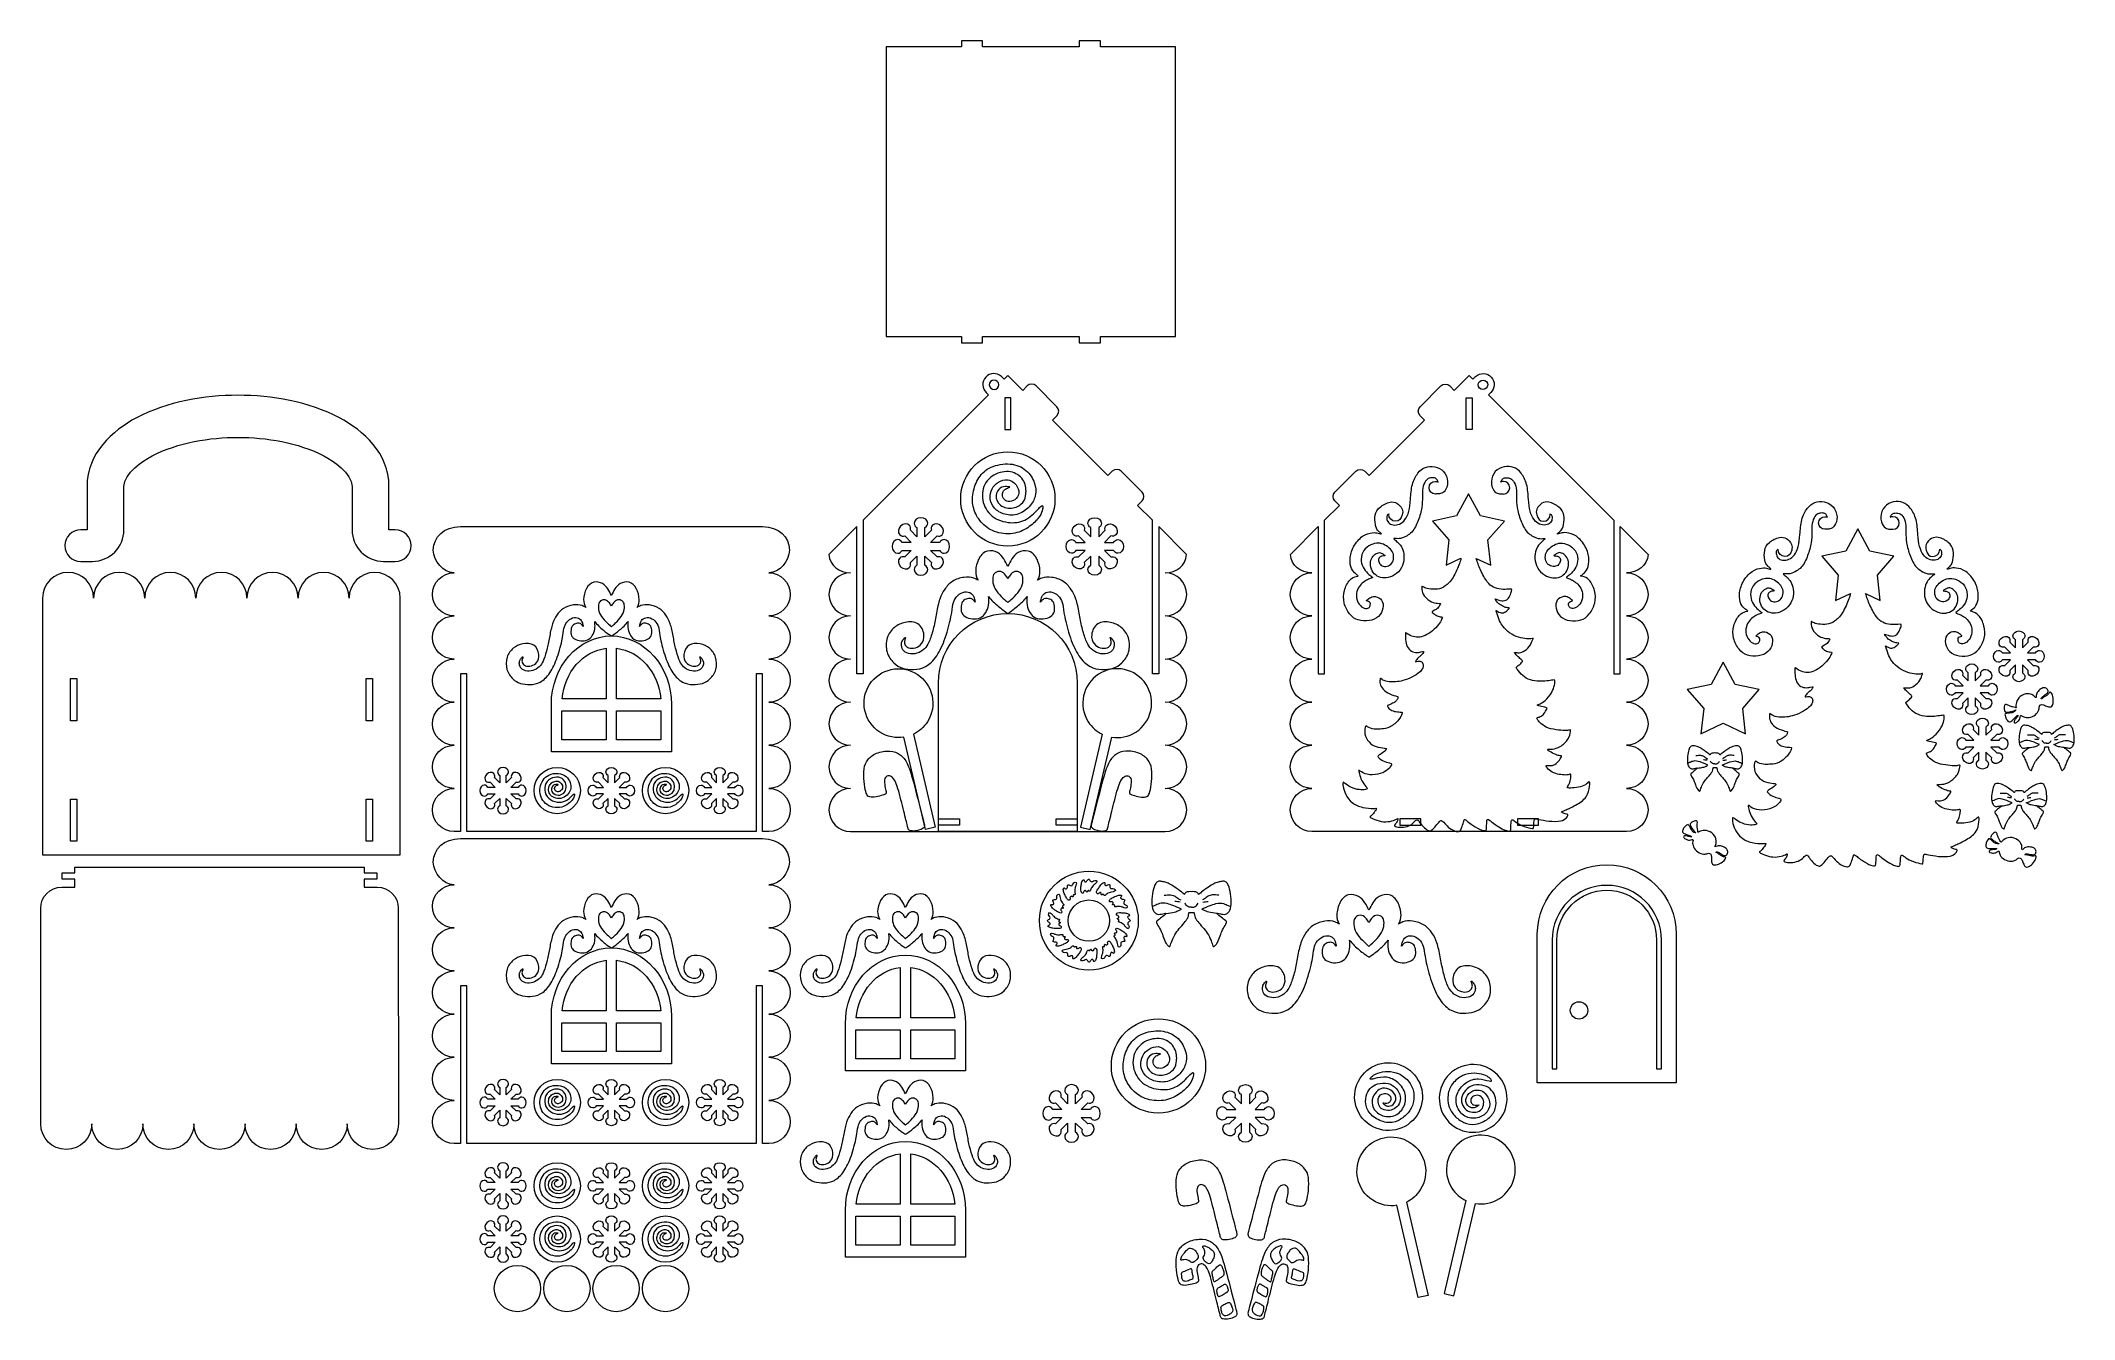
# Model space of a CAD drawing. Header units: centimetres. Extents: x -97 to 97, y -61 to 61.
import ezdxf

# ---------------------------------------------------------------- set-up
doc = ezdxf.new("R2010")
doc.units = ezdxf.units.CM
doc.header["$MEASUREMENT"] = 0
doc.layers.add('layer 1', color=7, linetype='Continuous')

msp = doc.modelspace()

# ---------------------------------------------------------------- linework, layer by layer
at = {"layer": 'layer 1', "color": 242, "lineweight": 9}
for points, knots in [([(-16.2737, 60.15584), (-16.2737, 60.15584), (-9.12574, 60.15584), (-9.12574, 60.15584), (-9.12574, 60.15584), (-9.12574, 60.15584), (-9.12574, 60.75584), (-9.12574, 60.75584), (-9.12574, 60.75584), (-9.12574, 60.75584), (-7.12574, 60.75584), (-7.12574, 60.75584), (-7.12574, 60.75584), (-7.12574, 60.75584), (-7.12574, 60.15584), (-7.12574, 60.15584), (-7.12574, 60.15584), (-7.12574, 60.15584), (2.07964, 60.15584), (2.07964, 60.15584), (2.07964, 60.15584), (2.07964, 60.15584), (2.07964, 60.75584), (2.07964, 60.75584), (2.07964, 60.75584), (2.07964, 60.75584), (4.07964, 60.75584), (4.07964, 60.75584), (4.07964, 60.75584), (4.07964, 60.75584), (4.07964, 60.15584), (4.07964, 60.15584), (4.07964, 60.15584), (4.07964, 60.15584), (11.22758, 60.15584), (11.22758, 60.15584), (11.22758, 60.15584), (11.22758, 60.15584), (11.22758, 32.65456), (11.22758, 32.65456), (11.22758, 32.65456), (11.22758, 32.65456), (4.07964, 32.65456), (4.07964, 32.65456), (4.07964, 32.65456), (4.07964, 32.65456), (4.07964, 32.05456), (4.07964, 32.05456), (4.07964, 32.05456), (4.07964, 32.05456), (2.07964, 32.05456), (2.07964, 32.05456), (2.07964, 32.05456), (2.07964, 32.05456), (2.07964, 32.65456), (2.07964, 32.65456), (2.07964, 32.65456), (2.07964, 32.65456), (-7.12574, 32.65456), (-7.12574, 32.65456), (-7.12574, 32.65456), (-7.12574, 32.65456), (-7.12574, 32.05456), (-7.12574, 32.05456), (-7.12574, 32.05456), (-7.12574, 32.05456), (-9.12574, 32.05456), (-9.12574, 32.05456), (-9.12574, 32.05456), (-9.12574, 32.05456), (-9.12574, 32.65456), (-9.12574, 32.65456), (-9.12574, 32.65456), (-9.12574, 32.65456), (-16.2737, 32.65456), (-16.2737, 32.65456), (-16.2737, 32.65456), (-16.2737, 32.65456), (-16.2737, 60.15584), (-16.2737, 60.15584)], [0, 0, 0, 0, 0.047619048, 0.047619048, 0.047619048, 0.047619048, 0.095238095, 0.095238095, 0.095238095, 0.095238095, 0.142857143, 0.142857143, 0.142857143, 0.142857143, 0.19047619, 0.19047619, 0.19047619, 0.19047619, 0.238095238, 0.238095238, 0.238095238, 0.238095238, 0.285714286, 0.285714286, 0.285714286, 0.285714286, 0.333333333, 0.333333333, 0.333333333, 0.333333333, 0.380952381, 0.380952381, 0.380952381, 0.380952381, 0.428571429, 0.428571429, 0.428571429, 0.428571429, 0.476190476, 0.476190476, 0.476190476, 0.476190476, 0.523809524, 0.523809524, 0.523809524, 0.523809524, 0.571428571, 0.571428571, 0.571428571, 0.571428571, 0.619047619, 0.619047619, 0.619047619, 0.619047619, 0.666666667, 0.666666667, 0.666666667, 0.666666667, 0.714285714, 0.714285714, 0.714285714, 0.714285714, 0.761904762, 0.761904762, 0.761904762, 0.761904762, 0.80952381, 0.80952381, 0.80952381, 0.80952381, 0.857142857, 0.857142857, 0.857142857, 0.857142857, 0.904761905, 0.904761905, 0.904761905, 0.904761905, 1, 1, 1, 1]), ([(-0.4739, 24.68896), (-0.4739, 24.68896), (4.79258, 19.41762), (4.79258, 19.41762), (4.79258, 19.41762), (4.79258, 19.41762), (5.21578, 19.84082), (5.21578, 19.84082), (5.21578, 19.84082), (5.44946, 20.0745), (5.83062, 20.0745), (6.0643, 19.84082), (6.0643, 19.84082), (6.0643, 19.84082), (8.0442, 17.86092), (8.0442, 17.86092), (8.0442, 17.86092), (8.27788, 17.62724), (8.27788, 17.24608), (8.0442, 17.0124), (8.0442, 17.0124), (8.0442, 17.0124), (7.62028, 16.58848), (7.62028, 16.58848), (7.62028, 16.58848), (7.62028, 16.58848), (9.03412, 15.1739), (9.03412, 15.1739), (9.03412, 15.1739), (9.03412, 15.1739), (9.03412, 0.59188), (9.03412, 0.59188), (9.03412, 0.59188), (9.03412, 0.59188), (9.63412, 0.59188), (9.63412, 0.59188), (9.63412, 0.59188), (9.63412, 0.59188), (9.63412, 14.57358), (9.63412, 14.57358), (9.63412, 14.57358), (9.63412, 14.57358), (12.27478, 11.93158), (12.27478, 11.93158), (12.27478, 11.93158), (12.20662, 10.8614), (11.32152, 10.18412), (10.23412, 10.18412), (10.23412, 10.18412), (11.36596, 10.18412), (12.28348, 9.2666), (12.28348, 8.13476), (12.28348, 8.13476), (12.28348, 7.00294), (11.36596, 6.08542), (10.23412, 6.08542), (10.23412, 6.08542), (11.36596, 6.08542), (12.28348, 5.1679), (12.28348, 4.03606), (12.28348, 4.03606), (12.28348, 2.90424), (11.36596, 1.98672), (10.23412, 1.98672), (10.23412, 1.98672), (11.36596, 1.98672), (12.28348, 1.06918), (12.28348, -0.06264), (12.28348, -0.06264), (12.28348, -1.19446), (11.36596, -2.112), (10.23412, -2.112), (10.23412, -2.112), (11.36596, -2.112), (12.28348, -3.02952), (12.28348, -4.16134), (12.28348, -4.16134), (12.28348, -5.29318), (11.36596, -6.2107), (10.23412, -6.2107), (10.23412, -6.2107), (11.36596, -6.2107), (12.28348, -7.12822), (12.28348, -8.26004), (12.28348, -8.26004), (12.28348, -9.39188), (11.36596, -10.3094), (10.23412, -10.3094), (10.23412, -10.3094), (11.36596, -10.3094), (12.28348, -11.22692), (12.28348, -12.35874), (12.28348, -12.35874), (12.28348, -13.49058), (11.36596, -14.4081), (10.23412, -14.4081), (10.23412, -14.4081), (10.23412, -14.4081), (-19.66716, -14.4081), (-19.66716, -14.4081), (-19.66716, -14.4081), (-20.799, -14.4081), (-21.71652, -13.49058), (-21.71652, -12.35874), (-21.71652, -12.35874), (-21.71652, -11.22692), (-20.799, -10.3094), (-19.66716, -10.3094), (-19.66716, -10.3094), (-20.799, -10.3094), (-21.71652, -9.39188), (-21.71652, -8.26004), (-21.71652, -8.26004), (-21.71652, -7.12822), (-20.799, -6.2107), (-19.66716, -6.2107), (-19.66716, -6.2107), (-20.799, -6.2107), (-21.71652, -5.29318), (-21.71652, -4.16134), (-21.71652, -4.16134), (-21.71652, -3.02952), (-20.799, -2.112), (-19.66716, -2.112), (-19.66716, -2.112), (-20.799, -2.112), (-21.71652, -1.19446), (-21.71652, -0.06264), (-21.71652, -0.06264), (-21.71652, 1.06918), (-20.799, 1.98672), (-19.66716, 1.98672), (-19.66716, 1.98672), (-20.799, 1.98672), (-21.71652, 2.90424), (-21.71652, 4.03606), (-21.71652, 4.03606), (-21.71652, 5.1679), (-20.799, 6.08542), (-19.66716, 6.08542), (-19.66716, 6.08542), (-20.799, 6.08542), (-21.71652, 7.00294), (-21.71652, 8.13476), (-21.71652, 8.13476), (-21.71652, 9.2666), (-20.799, 10.18412), (-19.66716, 10.18412), (-19.66716, 10.18412), (-20.75458, 10.18412), (-21.64836, 10.86142), (-21.7165, 11.93162), (-21.7165, 11.93162), (-21.7165, 11.93162), (-19.06716, 14.58096), (-19.06716, 14.58096), (-19.06716, 14.58096), (-19.06716, 14.58096), (-19.06716, 0.59188), (-19.06716, 0.59188), (-19.06716, 0.59188), (-19.06716, 0.59188), (-18.46716, 0.59188), (-18.46716, 0.59188), (-18.46716, 0.59188), (-18.46716, 0.59188), (-18.46716, 15.18096), (-18.46716, 15.18096), (-18.46716, 15.18096), (-18.46716, 15.18096), (-6.55014, 27.09798), (-6.55014, 27.09798), (-6.55014, 27.09798), (-6.55014, 27.09798), (-6.78802, 27.32098), (-6.78802, 27.32098), (-6.78802, 27.32098), (-6.78802, 27.32098), (-6.769, 27.30316), (-6.769, 27.30316), (-6.769, 27.30316), (-7.19204, 27.69972), (-7.21348, 28.3642), (-6.81692, 28.78724), (-6.81692, 28.78724), (-6.42036, 29.21028), (-5.75554, 29.23204), (-5.33284, 28.83516), (-5.33284, 28.83516), (-5.33284, 28.83516), (-5.06472, 28.5834), (-5.06472, 28.5834), (-5.06472, 28.5834), (-5.06472, 28.5834), (-4.71654, 28.93158), (-4.71654, 28.93158), (-4.71654, 28.93158), (-4.71654, 28.93158), (-3.30232, 27.51738), (-3.30232, 27.51738), (-3.30232, 27.51738), (-3.30232, 27.51738), (-2.87804, 27.94166), (-2.87804, 27.94166), (-2.87804, 27.94166), (-2.64436, 28.17534), (-2.2632, 28.17534), (-2.02952, 27.94166), (-2.02952, 27.94166), (-2.02952, 27.94166), (-0.04962, 25.96176), (-0.04962, 25.96176), (-0.04962, 25.96176), (0.18406, 25.72808), (0.18406, 25.34692), (-0.04962, 25.11324), (-0.04962, 25.11324), (-0.04962, 25.11324), (-0.4739, 24.68896), (-0.4739, 24.68896)], [0, 0, 0, 0, 0.017857143, 0.017857143, 0.017857143, 0.017857143, 0.035714286, 0.035714286, 0.035714286, 0.035714286, 0.053571429, 0.053571429, 0.053571429, 0.053571429, 0.071428571, 0.071428571, 0.071428571, 0.071428571, 0.089285714, 0.089285714, 0.089285714, 0.089285714, 0.107142857, 0.107142857, 0.107142857, 0.107142857, 0.125, 0.125, 0.125, 0.125, 0.142857143, 0.142857143, 0.142857143, 0.142857143, 0.160714286, 0.160714286, 0.160714286, 0.160714286, 0.178571429, 0.178571429, 0.178571429, 0.178571429, 0.196428571, 0.196428571, 0.196428571, 0.196428571, 0.214285714, 0.214285714, 0.214285714, 0.214285714, 0.232142857, 0.232142857, 0.232142857, 0.232142857, 0.25, 0.25, 0.25, 0.25, 0.267857143, 0.267857143, 0.267857143, 0.267857143, 0.285714286, 0.285714286, 0.285714286, 0.285714286, 0.303571429, 0.303571429, 0.303571429, 0.303571429, 0.321428571, 0.321428571, 0.321428571, 0.321428571, 0.339285714, 0.339285714, 0.339285714, 0.339285714, 0.357142857, 0.357142857, 0.357142857, 0.357142857, 0.375, 0.375, 0.375, 0.375, 0.392857143, 0.392857143, 0.392857143, 0.392857143, 0.410714286, 0.410714286, 0.410714286, 0.410714286, 0.428571429, 0.428571429, 0.428571429, 0.428571429, 0.446428571, 0.446428571, 0.446428571, 0.446428571, 0.464285714, 0.464285714, 0.464285714, 0.464285714, 0.482142857, 0.482142857, 0.482142857, 0.482142857, 0.5, 0.5, 0.5, 0.5, 0.517857143, 0.517857143, 0.517857143, 0.517857143, 0.535714286, 0.535714286, 0.535714286, 0.535714286, 0.553571429, 0.553571429, 0.553571429, 0.553571429, 0.571428571, 0.571428571, 0.571428571, 0.571428571, 0.589285714, 0.589285714, 0.589285714, 0.589285714, 0.607142857, 0.607142857, 0.607142857, 0.607142857, 0.625, 0.625, 0.625, 0.625, 0.642857143, 0.642857143, 0.642857143, 0.642857143, 0.660714286, 0.660714286, 0.660714286, 0.660714286, 0.678571429, 0.678571429, 0.678571429, 0.678571429, 0.696428571, 0.696428571, 0.696428571, 0.696428571, 0.714285714, 0.714285714, 0.714285714, 0.714285714, 0.732142857, 0.732142857, 0.732142857, 0.732142857, 0.75, 0.75, 0.75, 0.75, 0.767857143, 0.767857143, 0.767857143, 0.767857143, 0.785714286, 0.785714286, 0.785714286, 0.785714286, 0.803571429, 0.803571429, 0.803571429, 0.803571429, 0.821428571, 0.821428571, 0.821428571, 0.821428571, 0.839285714, 0.839285714, 0.839285714, 0.839285714, 0.857142857, 0.857142857, 0.857142857, 0.857142857, 0.875, 0.875, 0.875, 0.875, 0.892857143, 0.892857143, 0.892857143, 0.892857143, 0.910714286, 0.910714286, 0.910714286, 0.910714286, 0.928571429, 0.928571429, 0.928571429, 0.928571429, 0.946428571, 0.946428571, 0.946428571, 0.946428571, 0.964285714, 0.964285714, 0.964285714, 0.964285714, 1, 1, 1, 1]), ([(34.89404, 24.68896), (34.89404, 24.68896), (29.62756, 19.41762), (29.62756, 19.41762), (29.62756, 19.41762), (29.62756, 19.41762), (29.20436, 19.84082), (29.20436, 19.84082), (29.20436, 19.84082), (28.97068, 20.0745), (28.58952, 20.0745), (28.35584, 19.84082), (28.35584, 19.84082), (28.35584, 19.84082), (26.37594, 17.86092), (26.37594, 17.86092), (26.37594, 17.86092), (26.14226, 17.62724), (26.14226, 17.24608), (26.37594, 17.0124), (26.37594, 17.0124), (26.37594, 17.0124), (26.79986, 16.58848), (26.79986, 16.58848), (26.79986, 16.58848), (26.79986, 16.58848), (25.38602, 15.1739), (25.38602, 15.1739), (25.38602, 15.1739), (25.38602, 15.1739), (25.38602, 0.59188), (25.38602, 0.59188), (25.38602, 0.59188), (25.38602, 0.59188), (24.78602, 0.59188), (24.78602, 0.59188), (24.78602, 0.59188), (24.78602, 0.59188), (24.78602, 14.57358), (24.78602, 14.57358), (24.78602, 14.57358), (24.78602, 14.57358), (22.14536, 11.93158), (22.14536, 11.93158), (22.14536, 11.93158), (22.21352, 10.8614), (23.09862, 10.18412), (24.18602, 10.18412), (24.18602, 10.18412), (23.05418, 10.18412), (22.13666, 9.2666), (22.13666, 8.13476), (22.13666, 8.13476), (22.13666, 7.00294), (23.05418, 6.08542), (24.18602, 6.08542), (24.18602, 6.08542), (23.05418, 6.08542), (22.13666, 5.1679), (22.13666, 4.03606), (22.13666, 4.03606), (22.13666, 2.90424), (23.05418, 1.98672), (24.18602, 1.98672), (24.18602, 1.98672), (23.05418, 1.98672), (22.13666, 1.06918), (22.13666, -0.06264), (22.13666, -0.06264), (22.13666, -1.19446), (23.05418, -2.112), (24.18602, -2.112), (24.18602, -2.112), (23.05418, -2.112), (22.13666, -3.02952), (22.13666, -4.16134), (22.13666, -4.16134), (22.13666, -5.29318), (23.05418, -6.2107), (24.18602, -6.2107), (24.18602, -6.2107), (23.05418, -6.2107), (22.13666, -7.12822), (22.13666, -8.26004), (22.13666, -8.26004), (22.13666, -9.39188), (23.05418, -10.3094), (24.18602, -10.3094), (24.18602, -10.3094), (23.05418, -10.3094), (22.13666, -11.22692), (22.13666, -12.35874), (22.13666, -12.35874), (22.13666, -13.49058), (23.05418, -14.4081), (24.18602, -14.4081), (24.18602, -14.4081), (24.18602, -14.4081), (54.0873, -14.4081), (54.0873, -14.4081), (54.0873, -14.4081), (55.21914, -14.4081), (56.13666, -13.49058), (56.13666, -12.35874), (56.13666, -12.35874), (56.13666, -11.22692), (55.21914, -10.3094), (54.0873, -10.3094), (54.0873, -10.3094), (55.21914, -10.3094), (56.13666, -9.39188), (56.13666, -8.26004), (56.13666, -8.26004), (56.13666, -7.12822), (55.21914, -6.2107), (54.0873, -6.2107), (54.0873, -6.2107), (55.21914, -6.2107), (56.13666, -5.29318), (56.13666, -4.16134), (56.13666, -4.16134), (56.13666, -3.02952), (55.21914, -2.112), (54.0873, -2.112), (54.0873, -2.112), (55.21914, -2.112), (56.13666, -1.19446), (56.13666, -0.06264), (56.13666, -0.06264), (56.13666, 1.06918), (55.21914, 1.98672), (54.0873, 1.98672), (54.0873, 1.98672), (55.21914, 1.98672), (56.13666, 2.90424), (56.13666, 4.03606), (56.13666, 4.03606), (56.13666, 5.1679), (55.21914, 6.08542), (54.0873, 6.08542), (54.0873, 6.08542), (55.21914, 6.08542), (56.13666, 7.00294), (56.13666, 8.13476), (56.13666, 8.13476), (56.13666, 9.2666), (55.21914, 10.18412), (54.0873, 10.18412), (54.0873, 10.18412), (55.17472, 10.18412), (56.0685, 10.86142), (56.13664, 11.93162), (56.13664, 11.93162), (56.13664, 11.93162), (53.4873, 14.58096), (53.4873, 14.58096), (53.4873, 14.58096), (53.4873, 14.58096), (53.4873, 0.59188), (53.4873, 0.59188), (53.4873, 0.59188), (53.4873, 0.59188), (52.8873, 0.59188), (52.8873, 0.59188), (52.8873, 0.59188), (52.8873, 0.59188), (52.8873, 15.18096), (52.8873, 15.18096), (52.8873, 15.18096), (52.8873, 15.18096), (40.97028, 27.09798), (40.97028, 27.09798), (40.97028, 27.09798), (40.97028, 27.09798), (41.20816, 27.32098), (41.20816, 27.32098), (41.20816, 27.32098), (41.20816, 27.32098), (41.18914, 27.30316), (41.18914, 27.30316), (41.18914, 27.30316), (41.61218, 27.69972), (41.63362, 28.3642), (41.23706, 28.78724), (41.23706, 28.78724), (40.8405, 29.21028), (40.17568, 29.23204), (39.75298, 28.83516), (39.75298, 28.83516), (39.75298, 28.83516), (39.48486, 28.5834), (39.48486, 28.5834), (39.48486, 28.5834), (39.48486, 28.5834), (39.13668, 28.93158), (39.13668, 28.93158), (39.13668, 28.93158), (39.13668, 28.93158), (37.72246, 27.51738), (37.72246, 27.51738), (37.72246, 27.51738), (37.72246, 27.51738), (37.29818, 27.94166), (37.29818, 27.94166), (37.29818, 27.94166), (37.0645, 28.17534), (36.68334, 28.17534), (36.44966, 27.94166), (36.44966, 27.94166), (36.44966, 27.94166), (34.46976, 25.96176), (34.46976, 25.96176), (34.46976, 25.96176), (34.23608, 25.72808), (34.23608, 25.34692), (34.46976, 25.11324), (34.46976, 25.11324), (34.46976, 25.11324), (34.89404, 24.68896), (34.89404, 24.68896)], [0, 0, 0, 0, 0.017857143, 0.017857143, 0.017857143, 0.017857143, 0.035714286, 0.035714286, 0.035714286, 0.035714286, 0.053571429, 0.053571429, 0.053571429, 0.053571429, 0.071428571, 0.071428571, 0.071428571, 0.071428571, 0.089285714, 0.089285714, 0.089285714, 0.089285714, 0.107142857, 0.107142857, 0.107142857, 0.107142857, 0.125, 0.125, 0.125, 0.125, 0.142857143, 0.142857143, 0.142857143, 0.142857143, 0.160714286, 0.160714286, 0.160714286, 0.160714286, 0.178571429, 0.178571429, 0.178571429, 0.178571429, 0.196428571, 0.196428571, 0.196428571, 0.196428571, 0.214285714, 0.214285714, 0.214285714, 0.214285714, 0.232142857, 0.232142857, 0.232142857, 0.232142857, 0.25, 0.25, 0.25, 0.25, 0.267857143, 0.267857143, 0.267857143, 0.267857143, 0.285714286, 0.285714286, 0.285714286, 0.285714286, 0.303571429, 0.303571429, 0.303571429, 0.303571429, 0.321428571, 0.321428571, 0.321428571, 0.321428571, 0.339285714, 0.339285714, 0.339285714, 0.339285714, 0.357142857, 0.357142857, 0.357142857, 0.357142857, 0.375, 0.375, 0.375, 0.375, 0.392857143, 0.392857143, 0.392857143, 0.392857143, 0.410714286, 0.410714286, 0.410714286, 0.410714286, 0.428571429, 0.428571429, 0.428571429, 0.428571429, 0.446428571, 0.446428571, 0.446428571, 0.446428571, 0.464285714, 0.464285714, 0.464285714, 0.464285714, 0.482142857, 0.482142857, 0.482142857, 0.482142857, 0.5, 0.5, 0.5, 0.5, 0.517857143, 0.517857143, 0.517857143, 0.517857143, 0.535714286, 0.535714286, 0.535714286, 0.535714286, 0.553571429, 0.553571429, 0.553571429, 0.553571429, 0.571428571, 0.571428571, 0.571428571, 0.571428571, 0.589285714, 0.589285714, 0.589285714, 0.589285714, 0.607142857, 0.607142857, 0.607142857, 0.607142857, 0.625, 0.625, 0.625, 0.625, 0.642857143, 0.642857143, 0.642857143, 0.642857143, 0.660714286, 0.660714286, 0.660714286, 0.660714286, 0.678571429, 0.678571429, 0.678571429, 0.678571429, 0.696428571, 0.696428571, 0.696428571, 0.696428571, 0.714285714, 0.714285714, 0.714285714, 0.714285714, 0.732142857, 0.732142857, 0.732142857, 0.732142857, 0.75, 0.75, 0.75, 0.75, 0.767857143, 0.767857143, 0.767857143, 0.767857143, 0.785714286, 0.785714286, 0.785714286, 0.785714286, 0.803571429, 0.803571429, 0.803571429, 0.803571429, 0.821428571, 0.821428571, 0.821428571, 0.821428571, 0.839285714, 0.839285714, 0.839285714, 0.839285714, 0.857142857, 0.857142857, 0.857142857, 0.857142857, 0.875, 0.875, 0.875, 0.875, 0.892857143, 0.892857143, 0.892857143, 0.892857143, 0.910714286, 0.910714286, 0.910714286, 0.910714286, 0.928571429, 0.928571429, 0.928571429, 0.928571429, 0.946428571, 0.946428571, 0.946428571, 0.946428571, 0.964285714, 0.964285714, 0.964285714, 0.964285714, 1, 1, 1, 1]), ([(-5.71818, 28.37474), (-5.53686, 28.20476), (-5.52766, 27.92), (-5.69764, 27.73868), (-5.69764, 27.73868), (-5.86762, 27.55736), (-6.15238, 27.54816), (-6.3337, 27.71814), (-6.3337, 27.71814), (-6.51502, 27.88812), (-6.52422, 28.17288), (-6.35424, 28.3542), (-6.35424, 28.3542), (-6.18426, 28.53552), (-5.8995, 28.54472), (-5.71818, 28.37474)], [0, 0, 0, 0, 0.2, 0.2, 0.2, 0.2, 0.4, 0.4, 0.4, 0.4, 0.6, 0.6, 0.6, 0.6, 1, 1, 1, 1]), ([(40.13832, 28.37474), (39.957, 28.20476), (39.9478, 27.92), (40.11778, 27.73868), (40.11778, 27.73868), (40.28776, 27.55736), (40.57252, 27.54816), (40.75384, 27.71814), (40.75384, 27.71814), (40.93516, 27.88812), (40.94436, 28.17288), (40.77438, 28.3542), (40.77438, 28.3542), (40.6044, 28.53552), (40.31964, 28.54472), (40.13832, 28.37474)], [0, 0, 0, 0, 0.2, 0.2, 0.2, 0.2, 0.4, 0.4, 0.4, 0.4, 0.6, 0.6, 0.6, 0.6, 1, 1, 1, 1]), ([(-67.0538, 18.39142), (-67.0538, 19.66586), (-68.88386, 20.84124), (-69.72646, 21.2868), (-69.72646, 21.2868), (-72.16162, 22.5745), (-75.2312, 23.0517), (-77.89368, 23.0517), (-77.89368, 23.0517), (-80.55616, 23.0517), (-83.62574, 22.57448), (-86.0609, 21.2868), (-86.0609, 21.2868), (-86.90348, 20.84124), (-88.73356, 19.66584), (-88.73356, 18.39142), (-88.73356, 18.39142), (-88.73356, 18.39142), (-88.73356, 14.26606), (-88.73356, 14.26606), (-88.73356, 14.26606), (-88.73356, 12.61372), (-90.08122, 11.26606), (-91.73356, 11.26606), (-91.73356, 11.26606), (-91.73356, 11.26606), (-92.24428, 11.26606), (-92.24428, 11.26606), (-92.24428, 11.26606), (-92.24428, 11.26606), (-92.84428, 11.26606), (-92.84428, 11.26606), (-92.84428, 11.26606), (-93.6727, 11.26606), (-94.34428, 11.93764), (-94.34428, 12.76606), (-94.34428, 12.76606), (-94.34428, 13.59448), (-93.6727, 14.26606), (-92.84428, 14.26606), (-92.84428, 14.26606), (-92.84428, 14.26606), (-92.24428, 14.26606), (-92.24428, 14.26606), (-92.24428, 14.26606), (-92.24428, 14.26606), (-92.24428, 18.39142), (-92.24428, 18.39142), (-92.24428, 18.39142), (-92.24428, 21.55078), (-89.83266, 23.70214), (-87.53884, 24.91508), (-87.53884, 24.91508), (-84.6265, 26.45512), (-81.0826, 27.0517), (-77.89368, 27.0517), (-77.89368, 27.0517), (-74.70476, 27.0517), (-71.16086, 26.45512), (-68.24852, 24.91508), (-68.24852, 24.91508), (-65.9547, 23.70214), (-63.54308, 21.55076), (-63.54308, 18.39142), (-63.54308, 18.39142), (-63.54308, 18.39142), (-63.54308, 14.26606), (-63.54308, 14.26606), (-63.54308, 14.26606), (-63.54308, 14.26606), (-62.94308, 14.26606), (-62.94308, 14.26606), (-62.94308, 14.26606), (-62.11466, 14.26606), (-61.44308, 13.59448), (-61.44308, 12.76606), (-61.44308, 12.76606), (-61.44308, 11.93764), (-62.11466, 11.26606), (-62.94308, 11.26606), (-62.94308, 11.26606), (-62.94308, 11.26606), (-63.54308, 11.26606), (-63.54308, 11.26606), (-63.54308, 11.26606), (-63.54308, 11.26606), (-64.0538, 11.26606), (-64.0538, 11.26606), (-64.0538, 11.26606), (-65.70614, 11.26606), (-67.0538, 12.61372), (-67.0538, 14.26606), (-67.0538, 14.26606), (-67.0538, 14.26606), (-67.0538, 18.39142), (-67.0538, 18.39142)], [0, 0, 0, 0, 0.04, 0.04, 0.04, 0.04, 0.08, 0.08, 0.08, 0.08, 0.12, 0.12, 0.12, 0.12, 0.16, 0.16, 0.16, 0.16, 0.2, 0.2, 0.2, 0.2, 0.24, 0.24, 0.24, 0.24, 0.28, 0.28, 0.28, 0.28, 0.32, 0.32, 0.32, 0.32, 0.36, 0.36, 0.36, 0.36, 0.4, 0.4, 0.4, 0.4, 0.44, 0.44, 0.44, 0.44, 0.48, 0.48, 0.48, 0.48, 0.52, 0.52, 0.52, 0.52, 0.56, 0.56, 0.56, 0.56, 0.6, 0.6, 0.6, 0.6, 0.64, 0.64, 0.64, 0.64, 0.68, 0.68, 0.68, 0.68, 0.72, 0.72, 0.72, 0.72, 0.76, 0.76, 0.76, 0.76, 0.8, 0.8, 0.8, 0.8, 0.84, 0.84, 0.84, 0.84, 0.88, 0.88, 0.88, 0.88, 0.92, 0.92, 0.92, 0.92, 1, 1, 1, 1]), ([(-5.01654, 26.80622), (-5.01654, 26.80622), (-4.41654, 26.80622), (-4.41654, 26.80622), (-4.41654, 26.80622), (-4.41654, 26.80622), (-4.41654, 23.80622), (-4.41654, 23.80622), (-4.41654, 23.80622), (-4.41654, 23.80622), (-5.01654, 23.80622), (-5.01654, 23.80622), (-5.01654, 23.80622), (-5.01654, 23.80622), (-5.01654, 26.80622), (-5.01654, 26.80622)], [0, 0, 0, 0, 0.2, 0.2, 0.2, 0.2, 0.4, 0.4, 0.4, 0.4, 0.6, 0.6, 0.6, 0.6, 1, 1, 1, 1]), ([(39.43668, 26.80622), (39.43668, 26.80622), (38.83668, 26.80622), (38.83668, 26.80622), (38.83668, 26.80622), (38.83668, 26.80622), (38.83668, 23.80622), (38.83668, 23.80622), (38.83668, 23.80622), (38.83668, 23.80622), (39.43668, 23.80622), (39.43668, 23.80622), (39.43668, 23.80622), (39.43668, 23.80622), (39.43668, 26.80622), (39.43668, 26.80622)], [0, 0, 0, 0, 0.2, 0.2, 0.2, 0.2, 0.4, 0.4, 0.4, 0.4, 0.6, 0.6, 0.6, 0.6, 1, 1, 1, 1]), ([(73.08189, 14.33594), (73.19184, 14.32194), (73.31267, 14.32889), (73.43105, 14.35602), (73.43105, 14.35602), (73.59084, 14.39273), (73.74623, 14.46607), (73.87793, 14.66249), (73.87793, 14.66249), (74.00962, 14.859), (74.11762, 15.17859), (74.10254, 15.51532), (74.10254, 15.51532), (74.08736, 15.85214), (73.94921, 16.2062), (73.72469, 16.45656), (73.72469, 16.45656), (73.50017, 16.70702), (73.1893, 16.85389), (72.88058, 16.91646), (72.88058, 16.91646), (72.57185, 16.97903), (72.26529, 16.95749), (71.99544, 16.8538), (71.99544, 16.8538), (71.72559, 16.7502), (71.49236, 16.56456), (71.27646, 16.2904), (71.27646, 16.2904), (71.06056, 16.01624), (70.86199, 15.65347), (70.74978, 15.21736), (70.74978, 15.21736), (70.63747, 14.78126), (70.61152, 14.27181), (70.57706, 13.82709), (70.57706, 13.82709), (70.54249, 13.38236), (70.49931, 13.00236), (70.41295, 12.68071), (70.41295, 12.68071), (70.32659, 12.35906), (70.19705, 12.09568), (70.04813, 11.8927), (70.04813, 11.8927), (69.8991, 11.68982), (69.73079, 11.54726), (69.53653, 11.46306), (69.53653, 11.46306), (69.34217, 11.37885), (69.12196, 11.353), (68.93201, 11.381), (68.93201, 11.381), (68.74196, 11.40911), (68.58226, 11.49116), (68.48082, 11.60983), (68.48082, 11.60983), (68.37929, 11.7286), (68.33611, 11.88409), (68.32534, 12.01578), (68.32534, 12.01578), (68.31447, 12.14747), (68.33611, 12.25537), (68.37067, 12.31265), (68.37067, 12.31265), (68.40523, 12.36993), (68.45282, 12.3764), (68.50031, 12.41958), (68.50031, 12.41958), (68.50031, 12.41958), (68.50148, 12.42065), (68.50148, 12.42065), (68.50148, 12.42065), (68.5008, 12.40822), (68.5004, 12.39559), (68.5004, 12.38296), (68.5004, 12.38296), (68.5004, 12.02175), (68.79326, 11.72889), (69.15447, 11.72889), (69.15447, 11.72889), (69.51567, 11.72889), (69.68066, 11.97074), (69.79482, 12.33997), (69.79482, 12.33997), (69.83957, 12.48498), (69.85191, 12.74592), (69.78689, 12.87615), (69.78689, 12.87615), (69.52899, 13.39215), (69.09836, 13.62793), (68.63621, 13.55077), (68.63621, 13.55077), (68.28999, 13.493), (67.93016, 13.27015), (67.68194, 13.06718), (67.68194, 13.06718), (67.16525, 12.64488), (67.12922, 12.01686), (67.23937, 11.39618), (67.23937, 11.39618), (67.28686, 11.12848), (67.36891, 10.99464), (67.45312, 10.8931), (67.45312, 10.8931), (67.53733, 10.79166), (67.62369, 10.72263), (67.70143, 10.65566), (67.70143, 10.65566), (67.77907, 10.58878), (67.8482, 10.52396), (67.81795, 10.5175), (67.81795, 10.5175), (67.78769, 10.51104), (67.65815, 10.56284), (67.50707, 10.60171), (67.50707, 10.60171), (67.35589, 10.64058), (67.18327, 10.66643), (66.93065, 10.63833), (66.93065, 10.63833), (66.67803, 10.61032), (66.34562, 10.52827), (66.02182, 10.29945), (66.02182, 10.29945), (65.69792, 10.07062), (65.38273, 9.69493), (65.17114, 9.30846), (65.17114, 9.30846), (64.95955, 8.9221), (64.85165, 8.52486), (64.83011, 8.16209), (64.83011, 8.16209), (64.80847, 7.79942), (64.87319, 7.47131), (64.97257, 7.23592), (64.97257, 7.23592), (65.07186, 7.00064), (65.20571, 6.85817), (65.33525, 6.75233), (65.33525, 6.75233), (65.46479, 6.64658), (65.58992, 6.57755), (65.61371, 6.54945), (65.61371, 6.54945), (65.63741, 6.52135), (65.55976, 6.53437), (65.40437, 6.4955), (65.40437, 6.4955), (65.24889, 6.45663), (65.01565, 6.36596), (64.80201, 6.13488), (64.80201, 6.13488), (64.58826, 5.9039), (64.3939, 5.53261), (64.29246, 5.14399), (64.29246, 5.14399), (64.19103, 4.75537), (64.18231, 4.34952), (64.27523, 3.9609), (64.27523, 3.9609), (64.36805, 3.57238), (64.56231, 3.20099), (64.79124, 2.92037), (64.79124, 2.92037), (65.02006, 2.63975), (65.28335, 2.4497), (65.60294, 2.34611), (65.60294, 2.34611), (65.92243, 2.24252), (66.29803, 2.22518), (66.64347, 2.2856), (66.64347, 2.2856), (66.98891, 2.34611), (67.30409, 2.48426), (67.53077, 2.69145), (67.53077, 2.69145), (67.75744, 2.89873), (67.89569, 3.17514), (67.94964, 3.45576), (67.94964, 3.45576), (68.00359, 3.73639), (67.97343, 4.02141), (67.83312, 4.21998), (67.83312, 4.21998), (67.69271, 4.41865), (67.44235, 4.53086), (67.25455, 4.56758), (67.25455, 4.56758), (67.06665, 4.60429), (66.94142, 4.56542), (66.81188, 4.49629), (66.81188, 4.49629), (66.68234, 4.42727), (66.54849, 4.32788), (66.47085, 4.26747), (66.47085, 4.26747), (66.39311, 4.20706), (66.37147, 4.18542), (66.40388, 4.16603), (66.40388, 4.16603), (66.43629, 4.14664), (66.52265, 4.12931), (66.58962, 4.10337), (66.58962, 4.10337), (66.65649, 4.07752), (66.70398, 4.04295), (66.73208, 3.9846), (66.73208, 3.9846), (66.76009, 3.92634), (66.7687, 3.84438), (66.75578, 3.75587), (66.75578, 3.75587), (66.74276, 3.66736), (66.70829, 3.57228), (66.61116, 3.50962), (66.61116, 3.50962), (66.51393, 3.44705), (66.35423, 3.41689), (66.18582, 3.46869), (66.18582, 3.46869), (66.01741, 3.52049), (65.84038, 3.65433), (65.70438, 3.83782), (65.70438, 3.83782), (65.56838, 4.02131), (65.4734, 4.25455), (65.4454, 4.49845), (65.4454, 4.49845), (65.4173, 4.74245), (65.45607, 4.99722), (65.53812, 5.21097), (65.53812, 5.21097), (65.62017, 5.42471), (65.74541, 5.59734), (65.88141, 5.73765), (65.88141, 5.73765), (66.01741, 5.87805), (66.16428, 5.98595), (66.30028, 6.06801), (66.30028, 6.06801), (66.43629, 6.15006), (66.56142, 6.20616), (66.68234, 6.25581), (66.68234, 6.25581), (66.80327, 6.30545), (66.91978, 6.34863), (66.95866, 6.37663), (66.95866, 6.37663), (66.99753, 6.40473), (66.95875, 6.41775), (66.87024, 6.47601), (66.87024, 6.47601), (66.78172, 6.53427), (66.64347, 6.63796), (66.49239, 6.78904), (66.49239, 6.78904), (66.34121, 6.94022), (66.17721, 7.13879), (66.06284, 7.36977), (66.06284, 7.36977), (65.94838, 7.60085), (65.88356, 7.86423), (65.89012, 8.1427), (65.89012, 8.1427), (65.89658, 8.42127), (65.97423, 8.71481), (66.14049, 8.95225), (66.14049, 8.95225), (66.30675, 9.18979), (66.56142, 9.37113), (66.80542, 9.48765), (66.80542, 9.48765), (67.04932, 9.60426), (67.28255, 9.65616), (67.50776, 9.64959), (67.50776, 9.64959), (67.73296, 9.64313), (67.95013, 9.57841), (68.14664, 9.47257), (68.14664, 9.47257), (68.34306, 9.36682), (68.51881, 9.21995), (68.65844, 9.07318), (68.65844, 9.07318), (68.79806, 8.9264), (68.90175, 8.77953), (68.94709, 8.58958), (68.94709, 8.58958), (68.99242, 8.39963), (68.9794, 8.1664), (68.91468, 7.97644), (68.91468, 7.97644), (68.84986, 7.78649), (68.73334, 7.63962), (68.58657, 7.5468), (68.58657, 7.5468), (68.4397, 7.45398), (68.26267, 7.4152), (68.10513, 7.42813), (68.10513, 7.42813), (67.94749, 7.44105), (67.80933, 7.50587), (67.70789, 7.61377), (67.70789, 7.61377), (67.60635, 7.72167), (67.54163, 7.87285), (67.53517, 8.00239), (67.53517, 8.00239), (67.52861, 8.13193), (67.58051, 8.23983), (67.64748, 8.30896), (67.64748, 8.30896), (67.71435, 8.37809), (67.79631, 8.40824), (67.88551, 8.42763), (67.88551, 8.42763), (67.97471, 8.44712), (68.07105, 8.45573), (68.11923, 8.46004), (68.11923, 8.46004), (68.1674, 8.46435), (68.1674, 8.46435), (68.1301, 8.49235), (68.1301, 8.49235), (68.09269, 8.52045), (68.01789, 8.57666), (67.93309, 8.63276), (67.93309, 8.63276), (67.8482, 8.68886), (67.75313, 8.74507), (67.63015, 8.74722), (67.63015, 8.74722), (67.50707, 8.74938), (67.35589, 8.69748), (67.21558, 8.5982), (67.21558, 8.5982), (67.07527, 8.49891), (66.94573, 8.35204), (66.86583, 8.1664), (66.86583, 8.1664), (66.78594, 7.98075), (66.75578, 7.75624), (66.77957, 7.52741), (66.77957, 7.52741), (66.80327, 7.29859), (66.88091, 7.06536), (67.01917, 6.8754), (67.01917, 6.8754), (67.15732, 6.68545), (67.35589, 6.53858), (67.56964, 6.45007), (67.56964, 6.45007), (67.78338, 6.36155), (68.0123, 6.33139), (68.26708, 6.35724), (68.26708, 6.35724), (68.52175, 6.38319), (68.80247, 6.46524), (69.06155, 6.6315), (69.06155, 6.6315), (69.32053, 6.79776), (69.55807, 7.04812), (69.71356, 7.32444), (69.71356, 7.32444), (69.86895, 7.60085), (69.94228, 7.90301), (69.95531, 8.1945), (69.95531, 8.1945), (69.96823, 8.48599), (69.92074, 8.76661), (69.843, 8.99974), (69.843, 8.99974), (69.76525, 9.23297), (69.65735, 9.41862), (69.53643, 9.56108), (69.53643, 9.56108), (69.41551, 9.70355), (69.28166, 9.80293), (69.17376, 9.88929), (69.17376, 9.88929), (69.06576, 9.97565), (68.98381, 10.04899), (68.99458, 10.07709), (68.99458, 10.07709), (69.00535, 10.10519), (69.10904, 10.08786), (69.24719, 10.07709), (69.24719, 10.07709), (69.38535, 10.06632), (69.55797, 10.06191), (69.81705, 10.15042), (69.81705, 10.15042), (70.07613, 10.23894), (70.42157, 10.42037), (70.69142, 10.70961), (70.69142, 10.70961), (70.96127, 10.99894), (71.15563, 11.39618), (71.31112, 11.8128), (71.31112, 11.8128), (71.46651, 12.22953), (71.58302, 12.66554), (71.64353, 13.03682), (71.64353, 13.03682), (71.70395, 13.40821), (71.70826, 13.71478), (71.7061, 14.01488), (71.7061, 14.01488), (71.70395, 14.31499), (71.69533, 14.60854), (71.74282, 14.87623), (71.74282, 14.87623), (71.79031, 15.14403), (71.894, 15.38578), (72.00415, 15.54342), (72.00415, 15.54342), (72.11421, 15.70106), (72.23072, 15.7744), (72.36457, 15.81973), (72.36457, 15.81973), (72.49842, 15.86506), (72.6496, 15.88239), (72.77268, 15.86506), (72.77268, 15.86506), (72.89566, 15.84783), (72.99063, 15.79594), (73.05643, 15.72191), (73.05643, 15.72191), (73.12213, 15.64789), (73.15865, 15.55164), (73.18675, 15.47605), (73.18675, 15.47605), (73.18675, 15.47605), (73.19419, 15.45578), (73.19419, 15.45578), (73.19419, 15.45578), (73.11782, 15.49133), (73.03283, 15.5112), (72.94305, 15.5112), (72.94305, 15.5112), (72.61396, 15.5112), (72.34724, 15.24449), (72.34724, 14.9154), (72.34724, 14.9154), (72.34724, 14.58631), (72.61396, 14.31959), (72.94305, 14.31959), (72.94305, 14.31959), (72.99083, 14.31959), (73.03734, 14.32537), (73.08189, 14.33594)], [0, 0, 0, 0, 0.00877193, 0.00877193, 0.00877193, 0.00877193, 0.01754386, 0.01754386, 0.01754386, 0.01754386, 0.026315789, 0.026315789, 0.026315789, 0.026315789, 0.035087719, 0.035087719, 0.035087719, 0.035087719, 0.043859649, 0.043859649, 0.043859649, 0.043859649, 0.052631579, 0.052631579, 0.052631579, 0.052631579, 0.061403509, 0.061403509, 0.061403509, 0.061403509, 0.070175439, 0.070175439, 0.070175439, 0.070175439, 0.078947368, 0.078947368, 0.078947368, 0.078947368, 0.087719298, 0.087719298, 0.087719298, 0.087719298, 0.096491228, 0.096491228, 0.096491228, 0.096491228, 0.105263158, 0.105263158, 0.105263158, 0.105263158, 0.114035088, 0.114035088, 0.114035088, 0.114035088, 0.122807018, 0.122807018, 0.122807018, 0.122807018, 0.131578947, 0.131578947, 0.131578947, 0.131578947, 0.140350877, 0.140350877, 0.140350877, 0.140350877, 0.149122807, 0.149122807, 0.149122807, 0.149122807, 0.157894737, 0.157894737, 0.157894737, 0.157894737, 0.166666667, 0.166666667, 0.166666667, 0.166666667, 0.175438596, 0.175438596, 0.175438596, 0.175438596, 0.184210526, 0.184210526, 0.184210526, 0.184210526, 0.192982456, 0.192982456, 0.192982456, 0.192982456, 0.201754386, 0.201754386, 0.201754386, 0.201754386, 0.210526316, 0.210526316, 0.210526316, 0.210526316, 0.219298246, 0.219298246, 0.219298246, 0.219298246, 0.228070175, 0.228070175, 0.228070175, 0.228070175, 0.236842105, 0.236842105, 0.236842105, 0.236842105, 0.245614035, 0.245614035, 0.245614035, 0.245614035, 0.254385965, 0.254385965, 0.254385965, 0.254385965, 0.263157895, 0.263157895, 0.263157895, 0.263157895, 0.271929825, 0.271929825, 0.271929825, 0.271929825, 0.280701754, 0.280701754, 0.280701754, 0.280701754, 0.289473684, 0.289473684, 0.289473684, 0.289473684, 0.298245614, 0.298245614, 0.298245614, 0.298245614, 0.307017544, 0.307017544, 0.307017544, 0.307017544, 0.315789474, 0.315789474, 0.315789474, 0.315789474, 0.324561404, 0.324561404, 0.324561404, 0.324561404, 0.333333333, 0.333333333, 0.333333333, 0.333333333, 0.342105263, 0.342105263, 0.342105263, 0.342105263, 0.350877193, 0.350877193, 0.350877193, 0.350877193, 0.359649123, 0.359649123, 0.359649123, 0.359649123, 0.368421053, 0.368421053, 0.368421053, 0.368421053, 0.377192982, 0.377192982, 0.377192982, 0.377192982, 0.385964912, 0.385964912, 0.385964912, 0.385964912, 0.394736842, 0.394736842, 0.394736842, 0.394736842, 0.403508772, 0.403508772, 0.403508772, 0.403508772, 0.412280702, 0.412280702, 0.412280702, 0.412280702, 0.421052632, 0.421052632, 0.421052632, 0.421052632, 0.429824561, 0.429824561, 0.429824561, 0.429824561, 0.438596491, 0.438596491, 0.438596491, 0.438596491, 0.447368421, 0.447368421, 0.447368421, 0.447368421, 0.456140351, 0.456140351, 0.456140351, 0.456140351, 0.464912281, 0.464912281, 0.464912281, 0.464912281, 0.473684211, 0.473684211, 0.473684211, 0.473684211, 0.48245614, 0.48245614, 0.48245614, 0.48245614, 0.49122807, 0.49122807, 0.49122807, 0.49122807, 0.5, 0.5, 0.5, 0.5, 0.50877193, 0.50877193, 0.50877193, 0.50877193, 0.51754386, 0.51754386, 0.51754386, 0.51754386, 0.526315789, 0.526315789, 0.526315789, 0.526315789, 0.535087719, 0.535087719, 0.535087719, 0.535087719, 0.543859649, 0.543859649, 0.543859649, 0.543859649, 0.552631579, 0.552631579, 0.552631579, 0.552631579, 0.561403509, 0.561403509, 0.561403509, 0.561403509, 0.570175439, 0.570175439, 0.570175439, 0.570175439, 0.578947368, 0.578947368, 0.578947368, 0.578947368, 0.587719298, 0.587719298, 0.587719298, 0.587719298, 0.596491228, 0.596491228, 0.596491228, 0.596491228, 0.605263158, 0.605263158, 0.605263158, 0.605263158, 0.614035088, 0.614035088, 0.614035088, 0.614035088, 0.622807018, 0.622807018, 0.622807018, 0.622807018, 0.631578947, 0.631578947, 0.631578947, 0.631578947, 0.640350877, 0.640350877, 0.640350877, 0.640350877, 0.649122807, 0.649122807, 0.649122807, 0.649122807, 0.657894737, 0.657894737, 0.657894737, 0.657894737, 0.666666667, 0.666666667, 0.666666667, 0.666666667, 0.675438596, 0.675438596, 0.675438596, 0.675438596, 0.684210526, 0.684210526, 0.684210526, 0.684210526, 0.692982456, 0.692982456, 0.692982456, 0.692982456, 0.701754386, 0.701754386, 0.701754386, 0.701754386, 0.710526316, 0.710526316, 0.710526316, 0.710526316, 0.719298246, 0.719298246, 0.719298246, 0.719298246, 0.728070175, 0.728070175, 0.728070175, 0.728070175, 0.736842105, 0.736842105, 0.736842105, 0.736842105, 0.745614035, 0.745614035, 0.745614035, 0.745614035, 0.754385965, 0.754385965, 0.754385965, 0.754385965, 0.763157895, 0.763157895, 0.763157895, 0.763157895, 0.771929825, 0.771929825, 0.771929825, 0.771929825, 0.780701754, 0.780701754, 0.780701754, 0.780701754, 0.789473684, 0.789473684, 0.789473684, 0.789473684, 0.798245614, 0.798245614, 0.798245614, 0.798245614, 0.807017544, 0.807017544, 0.807017544, 0.807017544, 0.815789474, 0.815789474, 0.815789474, 0.815789474, 0.824561404, 0.824561404, 0.824561404, 0.824561404, 0.833333333, 0.833333333, 0.833333333, 0.833333333, 0.842105263, 0.842105263, 0.842105263, 0.842105263, 0.850877193, 0.850877193, 0.850877193, 0.850877193, 0.859649123, 0.859649123, 0.859649123, 0.859649123, 0.868421053, 0.868421053, 0.868421053, 0.868421053, 0.877192982, 0.877192982, 0.877192982, 0.877192982, 0.885964912, 0.885964912, 0.885964912, 0.885964912, 0.894736842, 0.894736842, 0.894736842, 0.894736842, 0.903508772, 0.903508772, 0.903508772, 0.903508772, 0.912280702, 0.912280702, 0.912280702, 0.912280702, 0.921052632, 0.921052632, 0.921052632, 0.921052632, 0.929824561, 0.929824561, 0.929824561, 0.929824561, 0.938596491, 0.938596491, 0.938596491, 0.938596491, 0.947368421, 0.947368421, 0.947368421, 0.947368421, 0.956140351, 0.956140351, 0.956140351, 0.956140351, 0.964912281, 0.964912281, 0.964912281, 0.964912281, 0.973684211, 0.973684211, 0.973684211, 0.973684211, 0.98245614, 0.98245614, 0.98245614, 0.98245614, 1, 1, 1, 1]), ([(79.2812, 14.33594), (79.17124, 14.32194), (79.05042, 14.32889), (78.93204, 14.35602), (78.93204, 14.35602), (78.77224, 14.39273), (78.61685, 14.46607), (78.48516, 14.66249), (78.48516, 14.66249), (78.35347, 14.859), (78.24547, 15.17859), (78.26055, 15.51532), (78.26055, 15.51532), (78.27572, 15.85214), (78.41388, 16.2062), (78.63839, 16.45656), (78.63839, 16.45656), (78.86291, 16.70702), (79.17379, 16.85389), (79.48251, 16.91646), (79.48251, 16.91646), (79.79123, 16.97903), (80.0978, 16.95749), (80.36765, 16.8538), (80.36765, 16.8538), (80.6375, 16.7502), (80.87073, 16.56456), (81.08663, 16.2904), (81.08663, 16.2904), (81.30253, 16.01624), (81.5011, 15.65347), (81.61331, 15.21736), (81.61331, 15.21736), (81.72561, 14.78126), (81.75156, 14.27181), (81.78603, 13.82709), (81.78603, 13.82709), (81.82059, 13.38236), (81.86377, 13.00236), (81.95013, 12.68071), (81.95013, 12.68071), (82.03649, 12.35906), (82.16603, 12.09568), (82.31496, 11.8927), (82.31496, 11.8927), (82.46398, 11.68982), (82.6323, 11.54726), (82.82656, 11.46306), (82.82656, 11.46306), (83.02092, 11.37885), (83.24112, 11.353), (83.43108, 11.381), (83.43108, 11.381), (83.62113, 11.40911), (83.78082, 11.49116), (83.88226, 11.60983), (83.88226, 11.60983), (83.9838, 11.7286), (84.02698, 11.88409), (84.03775, 12.01578), (84.03775, 12.01578), (84.04862, 12.14747), (84.02698, 12.25537), (83.99242, 12.31265), (83.99242, 12.31265), (83.95785, 12.36993), (83.91027, 12.3764), (83.86278, 12.41958), (83.86278, 12.41958), (83.86278, 12.41958), (83.8616, 12.42065), (83.8616, 12.42065), (83.8616, 12.42065), (83.86229, 12.40822), (83.86268, 12.39559), (83.86268, 12.38296), (83.86268, 12.38296), (83.86268, 12.02175), (83.56982, 11.72889), (83.20862, 11.72889), (83.20862, 11.72889), (82.84741, 11.72889), (82.68243, 11.97074), (82.56826, 12.33997), (82.56826, 12.33997), (82.52351, 12.48498), (82.51118, 12.74592), (82.57619, 12.87615), (82.57619, 12.87615), (82.8341, 13.39215), (83.26472, 13.62793), (83.72687, 13.55077), (83.72687, 13.55077), (84.0731, 13.493), (84.43293, 13.27015), (84.68114, 13.06718), (84.68114, 13.06718), (85.19783, 12.64488), (85.23386, 12.01686), (85.12371, 11.39618), (85.12371, 11.39618), (85.07622, 11.12848), (84.99417, 10.99464), (84.90997, 10.8931), (84.90997, 10.8931), (84.82576, 10.79166), (84.7394, 10.72263), (84.66166, 10.65566), (84.66166, 10.65566), (84.58401, 10.58878), (84.51488, 10.52396), (84.54514, 10.5175), (84.54514, 10.5175), (84.57539, 10.51104), (84.70493, 10.56284), (84.85602, 10.60171), (84.85602, 10.60171), (85.00719, 10.64058), (85.17982, 10.66643), (85.43243, 10.63833), (85.43243, 10.63833), (85.68505, 10.61032), (86.01747, 10.52827), (86.34127, 10.29945), (86.34127, 10.29945), (86.66517, 10.07062), (86.98035, 9.69493), (87.19194, 9.30846), (87.19194, 9.30846), (87.40354, 8.9221), (87.51144, 8.52486), (87.53298, 8.16209), (87.53298, 8.16209), (87.55462, 7.79942), (87.4899, 7.47131), (87.39051, 7.23592), (87.39051, 7.23592), (87.29123, 7.00064), (87.15738, 6.85817), (87.02784, 6.75233), (87.02784, 6.75233), (86.8983, 6.64658), (86.77317, 6.57755), (86.74937, 6.54945), (86.74937, 6.54945), (86.72568, 6.52135), (86.80332, 6.53437), (86.95871, 6.4955), (86.95871, 6.4955), (87.1142, 6.45663), (87.34743, 6.36596), (87.56108, 6.13488), (87.56108, 6.13488), (87.77482, 5.9039), (87.96918, 5.53261), (88.07062, 5.14399), (88.07062, 5.14399), (88.17206, 4.75537), (88.18077, 4.34952), (88.08785, 3.9609), (88.08785, 3.9609), (87.99503, 3.57238), (87.80077, 3.20099), (87.57185, 2.92037), (87.57185, 2.92037), (87.34302, 2.63975), (87.07973, 2.4497), (86.76014, 2.34611), (86.76014, 2.34611), (86.44065, 2.24252), (86.06505, 2.22518), (85.71961, 2.2856), (85.71961, 2.2856), (85.37417, 2.34611), (85.05899, 2.48426), (84.83232, 2.69145), (84.83232, 2.69145), (84.60565, 2.89873), (84.4674, 3.17514), (84.41345, 3.45576), (84.41345, 3.45576), (84.35949, 3.73639), (84.38965, 4.02141), (84.52996, 4.21998), (84.52996, 4.21998), (84.67037, 4.41865), (84.92074, 4.53086), (85.10853, 4.56758), (85.10853, 4.56758), (85.29643, 4.60429), (85.42166, 4.56542), (85.5512, 4.49629), (85.5512, 4.49629), (85.68074, 4.42727), (85.81459, 4.32788), (85.89224, 4.26747), (85.89224, 4.26747), (85.96998, 4.20706), (85.99162, 4.18542), (85.95921, 4.16603), (85.95921, 4.16603), (85.9268, 4.14664), (85.84044, 4.12931), (85.77347, 4.10337), (85.77347, 4.10337), (85.70659, 4.07752), (85.6591, 4.04295), (85.631, 3.9846), (85.631, 3.9846), (85.603, 3.92634), (85.59438, 3.84438), (85.60731, 3.75587), (85.60731, 3.75587), (85.62033, 3.66736), (85.6548, 3.57228), (85.75193, 3.50962), (85.75193, 3.50962), (85.84915, 3.44705), (86.00885, 3.41689), (86.17726, 3.46869), (86.17726, 3.46869), (86.34568, 3.52049), (86.5227, 3.65433), (86.65871, 3.83782), (86.65871, 3.83782), (86.79471, 4.02131), (86.88968, 4.25455), (86.91769, 4.49845), (86.91769, 4.49845), (86.94579, 4.74245), (86.90701, 4.99722), (86.82496, 5.21097), (86.82496, 5.21097), (86.74291, 5.42471), (86.61768, 5.59734), (86.48168, 5.73765), (86.48168, 5.73765), (86.34568, 5.87805), (86.1988, 5.98595), (86.0628, 6.06801), (86.0628, 6.06801), (85.9268, 6.15006), (85.80167, 6.20616), (85.68074, 6.25581), (85.68074, 6.25581), (85.55982, 6.30545), (85.4433, 6.34863), (85.40443, 6.37663), (85.40443, 6.37663), (85.36556, 6.40473), (85.40433, 6.41775), (85.49285, 6.47601), (85.49285, 6.47601), (85.58136, 6.53427), (85.71961, 6.63796), (85.8707, 6.78904), (85.8707, 6.78904), (86.02187, 6.94022), (86.18588, 7.13879), (86.30024, 7.36977), (86.30024, 7.36977), (86.4147, 7.60085), (86.47952, 7.86423), (86.47296, 8.1427), (86.47296, 8.1427), (86.4665, 8.42127), (86.38886, 8.71481), (86.2226, 8.95225), (86.2226, 8.95225), (86.05634, 9.18979), (85.80167, 9.37113), (85.55767, 9.48765), (85.55767, 9.48765), (85.31376, 9.60426), (85.08053, 9.65616), (84.85533, 9.64959), (84.85533, 9.64959), (84.63013, 9.64313), (84.41296, 9.57841), (84.21644, 9.47257), (84.21644, 9.47257), (84.02003, 9.36682), (83.84427, 9.21995), (83.70465, 9.07318), (83.70465, 9.07318), (83.56502, 8.9264), (83.46133, 8.77953), (83.416, 8.58958), (83.416, 8.58958), (83.37066, 8.39963), (83.38369, 8.1664), (83.44841, 7.97644), (83.44841, 7.97644), (83.51323, 7.78649), (83.62974, 7.63962), (83.77652, 7.5468), (83.77652, 7.5468), (83.92339, 7.45398), (84.10041, 7.4152), (84.25796, 7.42813), (84.25796, 7.42813), (84.4156, 7.44105), (84.55376, 7.50587), (84.65519, 7.61377), (84.65519, 7.61377), (84.75673, 7.72167), (84.82145, 7.87285), (84.82791, 8.00239), (84.82791, 8.00239), (84.83447, 8.13193), (84.78258, 8.23983), (84.71561, 8.30896), (84.71561, 8.30896), (84.64873, 8.37809), (84.56678, 8.40824), (84.47758, 8.42763), (84.47758, 8.42763), (84.38838, 8.44712), (84.29203, 8.45573), (84.24386, 8.46004), (84.24386, 8.46004), (84.19569, 8.46435), (84.19569, 8.46435), (84.23299, 8.49235), (84.23299, 8.49235), (84.27039, 8.52045), (84.3452, 8.57666), (84.42999, 8.63276), (84.42999, 8.63276), (84.51488, 8.68886), (84.60996, 8.74507), (84.73294, 8.74722), (84.73294, 8.74722), (84.85602, 8.74938), (85.00719, 8.69748), (85.1475, 8.5982), (85.1475, 8.5982), (85.28781, 8.49891), (85.41735, 8.35204), (85.49725, 8.1664), (85.49725, 8.1664), (85.57715, 7.98075), (85.60731, 7.75624), (85.58351, 7.52741), (85.58351, 7.52741), (85.55982, 7.29859), (85.48217, 7.06536), (85.34392, 6.8754), (85.34392, 6.8754), (85.20576, 6.68545), (85.00719, 6.53858), (84.79345, 6.45007), (84.79345, 6.45007), (84.5797, 6.36155), (84.35078, 6.33139), (84.09601, 6.35724), (84.09601, 6.35724), (83.84134, 6.38319), (83.56062, 6.46524), (83.30154, 6.6315), (83.30154, 6.6315), (83.04255, 6.79776), (82.80502, 7.04812), (82.64953, 7.32444), (82.64953, 7.32444), (82.49414, 7.60085), (82.4208, 7.90301), (82.40778, 8.1945), (82.40778, 8.1945), (82.39486, 8.48599), (82.44234, 8.76661), (82.52009, 8.99974), (82.52009, 8.99974), (82.59783, 9.23297), (82.70573, 9.41862), (82.82665, 9.56108), (82.82665, 9.56108), (82.94758, 9.70355), (83.08143, 9.80293), (83.18933, 9.88929), (83.18933, 9.88929), (83.29733, 9.97565), (83.37928, 10.04899), (83.36851, 10.07709), (83.36851, 10.07709), (83.35774, 10.10519), (83.25405, 10.08786), (83.11589, 10.07709), (83.11589, 10.07709), (82.97774, 10.06632), (82.80511, 10.06191), (82.54603, 10.15042), (82.54603, 10.15042), (82.28695, 10.23894), (81.94151, 10.42037), (81.67166, 10.70961), (81.67166, 10.70961), (81.40181, 10.99894), (81.20746, 11.39618), (81.05197, 11.8128), (81.05197, 11.8128), (80.89658, 12.22953), (80.78006, 12.66554), (80.71955, 13.03682), (80.71955, 13.03682), (80.65914, 13.40821), (80.65483, 13.71478), (80.65698, 14.01488), (80.65698, 14.01488), (80.65914, 14.31499), (80.66775, 14.60854), (80.62027, 14.87623), (80.62027, 14.87623), (80.57278, 15.14403), (80.46909, 15.38578), (80.35893, 15.54342), (80.35893, 15.54342), (80.24888, 15.70106), (80.13236, 15.7744), (79.99851, 15.81973), (79.99851, 15.81973), (79.86467, 15.86506), (79.71349, 15.88239), (79.59041, 15.86506), (79.59041, 15.86506), (79.46743, 15.84783), (79.37245, 15.79594), (79.30666, 15.72191), (79.30666, 15.72191), (79.24096, 15.64789), (79.20443, 15.55164), (79.17633, 15.47605), (79.17633, 15.47605), (79.17633, 15.47605), (79.16889, 15.45578), (79.16889, 15.45578), (79.16889, 15.45578), (79.24526, 15.49133), (79.33025, 15.5112), (79.42004, 15.5112), (79.42004, 15.5112), (79.74913, 15.5112), (80.01585, 15.24449), (80.01585, 14.9154), (80.01585, 14.9154), (80.01585, 14.58631), (79.74913, 14.31959), (79.42004, 14.31959), (79.42004, 14.31959), (79.37226, 14.31959), (79.32575, 14.32537), (79.2812, 14.33594)], [0, 0, 0, 0, 0.00877193, 0.00877193, 0.00877193, 0.00877193, 0.01754386, 0.01754386, 0.01754386, 0.01754386, 0.026315789, 0.026315789, 0.026315789, 0.026315789, 0.035087719, 0.035087719, 0.035087719, 0.035087719, 0.043859649, 0.043859649, 0.043859649, 0.043859649, 0.052631579, 0.052631579, 0.052631579, 0.052631579, 0.061403509, 0.061403509, 0.061403509, 0.061403509, 0.070175439, 0.070175439, 0.070175439, 0.070175439, 0.078947368, 0.078947368, 0.078947368, 0.078947368, 0.087719298, 0.087719298, 0.087719298, 0.087719298, 0.096491228, 0.096491228, 0.096491228, 0.096491228, 0.105263158, 0.105263158, 0.105263158, 0.105263158, 0.114035088, 0.114035088, 0.114035088, 0.114035088, 0.122807018, 0.122807018, 0.122807018, 0.122807018, 0.131578947, 0.131578947, 0.131578947, 0.131578947, 0.140350877, 0.140350877, 0.140350877, 0.140350877, 0.149122807, 0.149122807, 0.149122807, 0.149122807, 0.157894737, 0.157894737, 0.157894737, 0.157894737, 0.166666667, 0.166666667, 0.166666667, 0.166666667, 0.175438596, 0.175438596, 0.175438596, 0.175438596, 0.184210526, 0.184210526, 0.184210526, 0.184210526, 0.192982456, 0.192982456, 0.192982456, 0.192982456, 0.201754386, 0.201754386, 0.201754386, 0.201754386, 0.210526316, 0.210526316, 0.210526316, 0.210526316, 0.219298246, 0.219298246, 0.219298246, 0.219298246, 0.228070175, 0.228070175, 0.228070175, 0.228070175, 0.236842105, 0.236842105, 0.236842105, 0.236842105, 0.245614035, 0.245614035, 0.245614035, 0.245614035, 0.254385965, 0.254385965, 0.254385965, 0.254385965, 0.263157895, 0.263157895, 0.263157895, 0.263157895, 0.271929825, 0.271929825, 0.271929825, 0.271929825, 0.280701754, 0.280701754, 0.280701754, 0.280701754, 0.289473684, 0.289473684, 0.289473684, 0.289473684, 0.298245614, 0.298245614, 0.298245614, 0.298245614, 0.307017544, 0.307017544, 0.307017544, 0.307017544, 0.315789474, 0.315789474, 0.315789474, 0.315789474, 0.324561404, 0.324561404, 0.324561404, 0.324561404, 0.333333333, 0.333333333, 0.333333333, 0.333333333, 0.342105263, 0.342105263, 0.342105263, 0.342105263, 0.350877193, 0.350877193, 0.350877193, 0.350877193, 0.359649123, 0.359649123, 0.359649123, 0.359649123, 0.368421053, 0.368421053, 0.368421053, 0.368421053, 0.377192982, 0.377192982, 0.377192982, 0.377192982, 0.385964912, 0.385964912, 0.385964912, 0.385964912, 0.394736842, 0.394736842, 0.394736842, 0.394736842, 0.403508772, 0.403508772, 0.403508772, 0.403508772, 0.412280702, 0.412280702, 0.412280702, 0.412280702, 0.421052632, 0.421052632, 0.421052632, 0.421052632, 0.429824561, 0.429824561, 0.429824561, 0.429824561, 0.438596491, 0.438596491, 0.438596491, 0.438596491, 0.447368421, 0.447368421, 0.447368421, 0.447368421, 0.456140351, 0.456140351, 0.456140351, 0.456140351, 0.464912281, 0.464912281, 0.464912281, 0.464912281, 0.473684211, 0.473684211, 0.473684211, 0.473684211, 0.48245614, 0.48245614, 0.48245614, 0.48245614, 0.49122807, 0.49122807, 0.49122807, 0.49122807, 0.5, 0.5, 0.5, 0.5, 0.50877193, 0.50877193, 0.50877193, 0.50877193, 0.51754386, 0.51754386, 0.51754386, 0.51754386, 0.526315789, 0.526315789, 0.526315789, 0.526315789, 0.535087719, 0.535087719, 0.535087719, 0.535087719, 0.543859649, 0.543859649, 0.543859649, 0.543859649, 0.552631579, 0.552631579, 0.552631579, 0.552631579, 0.561403509, 0.561403509, 0.561403509, 0.561403509, 0.570175439, 0.570175439, 0.570175439, 0.570175439, 0.578947368, 0.578947368, 0.578947368, 0.578947368, 0.587719298, 0.587719298, 0.587719298, 0.587719298, 0.596491228, 0.596491228, 0.596491228, 0.596491228, 0.605263158, 0.605263158, 0.605263158, 0.605263158, 0.614035088, 0.614035088, 0.614035088, 0.614035088, 0.622807018, 0.622807018, 0.622807018, 0.622807018, 0.631578947, 0.631578947, 0.631578947, 0.631578947, 0.640350877, 0.640350877, 0.640350877, 0.640350877, 0.649122807, 0.649122807, 0.649122807, 0.649122807, 0.657894737, 0.657894737, 0.657894737, 0.657894737, 0.666666667, 0.666666667, 0.666666667, 0.666666667, 0.675438596, 0.675438596, 0.675438596, 0.675438596, 0.684210526, 0.684210526, 0.684210526, 0.684210526, 0.692982456, 0.692982456, 0.692982456, 0.692982456, 0.701754386, 0.701754386, 0.701754386, 0.701754386, 0.710526316, 0.710526316, 0.710526316, 0.710526316, 0.719298246, 0.719298246, 0.719298246, 0.719298246, 0.728070175, 0.728070175, 0.728070175, 0.728070175, 0.736842105, 0.736842105, 0.736842105, 0.736842105, 0.745614035, 0.745614035, 0.745614035, 0.745614035, 0.754385965, 0.754385965, 0.754385965, 0.754385965, 0.763157895, 0.763157895, 0.763157895, 0.763157895, 0.771929825, 0.771929825, 0.771929825, 0.771929825, 0.780701754, 0.780701754, 0.780701754, 0.780701754, 0.789473684, 0.789473684, 0.789473684, 0.789473684, 0.798245614, 0.798245614, 0.798245614, 0.798245614, 0.807017544, 0.807017544, 0.807017544, 0.807017544, 0.815789474, 0.815789474, 0.815789474, 0.815789474, 0.824561404, 0.824561404, 0.824561404, 0.824561404, 0.833333333, 0.833333333, 0.833333333, 0.833333333, 0.842105263, 0.842105263, 0.842105263, 0.842105263, 0.850877193, 0.850877193, 0.850877193, 0.850877193, 0.859649123, 0.859649123, 0.859649123, 0.859649123, 0.868421053, 0.868421053, 0.868421053, 0.868421053, 0.877192982, 0.877192982, 0.877192982, 0.877192982, 0.885964912, 0.885964912, 0.885964912, 0.885964912, 0.894736842, 0.894736842, 0.894736842, 0.894736842, 0.903508772, 0.903508772, 0.903508772, 0.903508772, 0.912280702, 0.912280702, 0.912280702, 0.912280702, 0.921052632, 0.921052632, 0.921052632, 0.921052632, 0.929824561, 0.929824561, 0.929824561, 0.929824561, 0.938596491, 0.938596491, 0.938596491, 0.938596491, 0.947368421, 0.947368421, 0.947368421, 0.947368421, 0.956140351, 0.956140351, 0.956140351, 0.956140351, 0.964912281, 0.964912281, 0.964912281, 0.964912281, 0.973684211, 0.973684211, 0.973684211, 0.973684211, 0.98245614, 0.98245614, 0.98245614, 0.98245614, 1, 1, 1, 1]), ([(-56.75042, 14.58096), (-58.35322, 14.54452), (-59.2913, 13.62846), (-59.32776, 12.34316), (-59.32776, 12.34316), (-59.25962, 11.27296), (-58.43784, 10.18412), (-57.35042, 10.18412), (-57.35042, 10.18412), (-58.48226, 10.18412), (-59.39978, 9.2666), (-59.39978, 8.13476), (-59.39978, 8.13476), (-59.39978, 7.00294), (-58.48226, 6.08542), (-57.35042, 6.08542), (-57.35042, 6.08542), (-58.48226, 6.08542), (-59.39978, 5.1679), (-59.39978, 4.03606), (-59.39978, 4.03606), (-59.39978, 2.90424), (-58.48226, 1.98672), (-57.35042, 1.98672), (-57.35042, 1.98672), (-58.48226, 1.98672), (-59.39978, 1.06918), (-59.39978, -0.06264), (-59.39978, -0.06264), (-59.39978, -1.19446), (-58.48226, -2.112), (-57.35042, -2.112), (-57.35042, -2.112), (-58.48226, -2.112), (-59.39978, -3.02952), (-59.39978, -4.16134), (-59.39978, -4.16134), (-59.39978, -5.29318), (-58.48226, -6.2107), (-57.35042, -6.2107), (-57.35042, -6.2107), (-58.48226, -6.2107), (-59.39978, -7.12822), (-59.39978, -8.26004), (-59.39978, -8.26004), (-59.39978, -9.39188), (-58.48226, -10.3094), (-57.35042, -10.3094), (-57.35042, -10.3094), (-58.48226, -10.3094), (-59.39978, -11.22692), (-59.39978, -12.35874), (-59.39978, -12.35874), (-59.39978, -13.49058), (-58.48226, -14.4081), (-57.35042, -14.4081), (-57.35042, -14.4081), (-57.35042, -14.4081), (-56.75042, -14.4081), (-56.75042, -14.4081), (-56.75042, -14.4081), (-56.75042, -14.4081), (-56.75042, 0.59188), (-56.75042, 0.59188), (-56.75042, 0.59188), (-56.75042, 0.59188), (-56.15042, 0.59188), (-56.15042, 0.59188), (-56.15042, 0.59188), (-56.15042, 0.59188), (-56.15042, -14.4081), (-56.15042, -14.4081), (-56.15042, -14.4081), (-56.15042, -14.4081), (-28.64914, -14.4081), (-28.64914, -14.4081), (-28.64914, -14.4081), (-28.64914, -14.4081), (-28.64914, 0.59188), (-28.64914, 0.59188), (-28.64914, 0.59188), (-28.64914, 0.59188), (-28.04914, 0.59188), (-28.04914, 0.59188), (-28.04914, 0.59188), (-28.04914, 0.59188), (-28.04914, -14.4081), (-28.04914, -14.4081), (-28.04914, -14.4081), (-28.04914, -14.4081), (-27.44914, -14.4081), (-27.44914, -14.4081), (-27.44914, -14.4081), (-26.3173, -14.4081), (-25.39978, -13.49058), (-25.39978, -12.35874), (-25.39978, -12.35874), (-25.39978, -11.22692), (-26.3173, -10.3094), (-27.44914, -10.3094), (-27.44914, -10.3094), (-26.3173, -10.3094), (-25.39978, -9.39188), (-25.39978, -8.26004), (-25.39978, -8.26004), (-25.39978, -7.12822), (-26.3173, -6.2107), (-27.44914, -6.2107), (-27.44914, -6.2107), (-26.3173, -6.2107), (-25.39978, -5.29318), (-25.39978, -4.16134), (-25.39978, -4.16134), (-25.39978, -3.02952), (-26.3173, -2.112), (-27.44914, -2.112), (-27.44914, -2.112), (-26.3173, -2.112), (-25.39978, -1.19446), (-25.39978, -0.06264), (-25.39978, -0.06264), (-25.39978, 1.06918), (-26.3173, 1.98672), (-27.44914, 1.98672), (-27.44914, 1.98672), (-26.3173, 1.98672), (-25.39978, 2.90424), (-25.39978, 4.03606), (-25.39978, 4.03606), (-25.39978, 5.1679), (-26.3173, 6.08542), (-27.44914, 6.08542), (-27.44914, 6.08542), (-26.3173, 6.08542), (-25.39978, 7.00294), (-25.39978, 8.13476), (-25.39978, 8.13476), (-25.39978, 9.2666), (-26.3173, 10.18412), (-27.44914, 10.18412), (-27.44914, 10.18412), (-26.36172, 10.18412), (-25.53994, 11.27296), (-25.4718, 12.34316), (-25.4718, 12.34316), (-25.50826, 13.62846), (-26.44634, 14.54452), (-28.04914, 14.58096), (-28.04914, 14.58096), (-28.04914, 14.58096), (-56.75042, 14.58096), (-56.75042, 14.58096)], [0, 0, 0, 0, 0.025641026, 0.025641026, 0.025641026, 0.025641026, 0.051282051, 0.051282051, 0.051282051, 0.051282051, 0.076923077, 0.076923077, 0.076923077, 0.076923077, 0.102564103, 0.102564103, 0.102564103, 0.102564103, 0.128205128, 0.128205128, 0.128205128, 0.128205128, 0.153846154, 0.153846154, 0.153846154, 0.153846154, 0.179487179, 0.179487179, 0.179487179, 0.179487179, 0.205128205, 0.205128205, 0.205128205, 0.205128205, 0.230769231, 0.230769231, 0.230769231, 0.230769231, 0.256410256, 0.256410256, 0.256410256, 0.256410256, 0.282051282, 0.282051282, 0.282051282, 0.282051282, 0.307692308, 0.307692308, 0.307692308, 0.307692308, 0.333333333, 0.333333333, 0.333333333, 0.333333333, 0.358974359, 0.358974359, 0.358974359, 0.358974359, 0.384615385, 0.384615385, 0.384615385, 0.384615385, 0.41025641, 0.41025641, 0.41025641, 0.41025641, 0.435897436, 0.435897436, 0.435897436, 0.435897436, 0.461538462, 0.461538462, 0.461538462, 0.461538462, 0.487179487, 0.487179487, 0.487179487, 0.487179487, 0.512820513, 0.512820513, 0.512820513, 0.512820513, 0.538461538, 0.538461538, 0.538461538, 0.538461538, 0.564102564, 0.564102564, 0.564102564, 0.564102564, 0.58974359, 0.58974359, 0.58974359, 0.58974359, 0.615384615, 0.615384615, 0.615384615, 0.615384615, 0.641025641, 0.641025641, 0.641025641, 0.641025641, 0.666666667, 0.666666667, 0.666666667, 0.666666667, 0.692307692, 0.692307692, 0.692307692, 0.692307692, 0.717948718, 0.717948718, 0.717948718, 0.717948718, 0.743589744, 0.743589744, 0.743589744, 0.743589744, 0.769230769, 0.769230769, 0.769230769, 0.769230769, 0.794871795, 0.794871795, 0.794871795, 0.794871795, 0.820512821, 0.820512821, 0.820512821, 0.820512821, 0.846153846, 0.846153846, 0.846153846, 0.846153846, 0.871794872, 0.871794872, 0.871794872, 0.871794872, 0.897435897, 0.897435897, 0.897435897, 0.897435897, 0.923076923, 0.923076923, 0.923076923, 0.923076923, 0.948717949, 0.948717949, 0.948717949, 0.948717949, 1, 1, 1, 1]), ([(67.83802, -8.00436), (68.04746, -7.98712), (68.33238, -7.9741), (68.63249, -7.82087), (68.63249, -7.82087), (68.9326, -7.66763), (69.24778, -7.37399), (69.44204, -7.1387), (69.44204, -7.1387), (69.6364, -6.90342), (69.70974, -6.72639), (69.75076, -6.61623), (69.75076, -6.61623), (69.79179, -6.50618), (69.80041, -6.463), (69.78308, -6.43921), (69.78308, -6.43921), (69.76584, -6.41551), (69.72276, -6.4111), (69.58891, -6.40249), (69.58891, -6.40249), (69.45506, -6.39387), (69.23045, -6.38085), (69.04481, -6.33767), (69.04481, -6.33767), (68.85916, -6.29459), (68.71229, -6.22115), (68.59998, -6.12618), (68.59998, -6.12618), (68.48777, -6.0312), (68.41013, -5.91468), (68.38418, -5.84986), (68.38418, -5.84986), (68.35833, -5.78514), (68.38418, -5.77212), (68.477, -5.73756), (68.477, -5.73756), (68.56992, -5.70309), (68.72962, -5.64689), (68.87424, -5.57345), (68.87424, -5.57345), (69.01896, -5.50011), (69.1484, -5.40945), (69.2326, -5.31662), (69.2326, -5.31662), (69.31681, -5.2238), (69.35568, -5.12873), (69.37722, -5.06391), (69.37722, -5.06391), (69.39886, -4.99919), (69.40317, -4.96472), (69.38584, -4.94308), (69.38584, -4.94308), (69.36861, -4.92154), (69.32983, -4.91283), (69.15496, -4.86103), (69.15496, -4.86103), (68.98008, -4.80924), (68.66921, -4.71426), (68.42305, -4.58256), (68.42305, -4.58256), (68.177, -4.45087), (67.99556, -4.28256), (67.87464, -4.10337), (67.87464, -4.10337), (67.75381, -3.92419), (67.6933, -3.73414), (67.67391, -3.60245), (67.67391, -3.60245), (67.65453, -3.47075), (67.67607, -3.39742), (67.68684, -3.32614), (67.68684, -3.32614), (67.69771, -3.25485), (67.69771, -3.18582), (67.71494, -3.18142), (67.71494, -3.18142), (67.73227, -3.17711), (67.76674, -3.23762), (67.87033, -3.3088), (67.87033, -3.3088), (67.97402, -3.38009), (68.14674, -3.46214), (68.37772, -3.50316), (68.37772, -3.50316), (68.6087, -3.54419), (68.89803, -3.54419), (69.14624, -3.52901), (69.14624, -3.52901), (69.39455, -3.51393), (69.60174, -3.48378), (69.86082, -3.41034), (69.86082, -3.41034), (70.1199, -3.33691), (70.43087, -3.22039), (70.71149, -3.07783), (70.71149, -3.07783), (70.99211, -2.93536), (71.24258, -2.76695), (71.40443, -2.63095), (71.40443, -2.63095), (71.56638, -2.49495), (71.63972, -2.39125), (71.69582, -2.28551), (71.69582, -2.28551), (71.75202, -2.17976), (71.79089, -2.07176), (71.78874, -1.96386), (71.78874, -1.96386), (71.78659, -1.85596), (71.74341, -1.74796), (71.67643, -1.67668), (71.67643, -1.67668), (71.60956, -1.6055), (71.51889, -1.57103), (71.42391, -1.56447), (71.42391, -1.56447), (71.32894, -1.55801), (71.22955, -1.57965), (71.16043, -1.59903), (71.16043, -1.59903), (71.0914, -1.61842), (71.05262, -1.63575), (71.06555, -1.58601), (71.06555, -1.58601), (71.07847, -1.53637), (71.14329, -1.41985), (71.22525, -1.32703), (71.22525, -1.32703), (71.3073, -1.23421), (71.40668, -1.16508), (71.4995, -1.08949), (71.4995, -1.08949), (71.59233, -1.014), (71.67869, -0.93195), (71.74125, -0.8499), (71.74125, -0.8499), (71.80392, -0.76784), (71.84269, -0.68579), (71.81674, -0.65985), (71.81674, -0.65985), (71.79089, -0.634), (71.70023, -0.66425), (71.56207, -0.69225), (71.56207, -0.69225), (71.42391, -0.72036), (71.23827, -0.7463), (71.05478, -0.72897), (71.05478, -0.72897), (70.87129, -0.71174), (70.68985, -0.65123), (70.54083, -0.53246), (70.54083, -0.53246), (70.3919, -0.41379), (70.27539, -0.23676), (70.20626, -0.02301), (70.20626, -0.02301), (70.13723, 0.19073), (70.11559, 0.4411), (70.10267, 0.63546), (70.10267, 0.63546), (70.08974, 0.82972), (70.08543, 0.96787), (70.08543, 1.04993), (70.08543, 1.04993), (70.08543, 1.13198), (70.08974, 1.15783), (70.11559, 1.14706), (70.11559, 1.14706), (70.14154, 1.13629), (70.18903, 1.0888), (70.31426, 1.01331), (70.31426, 1.01331), (70.43949, 0.93772), (70.64237, 0.83403), (70.84309, 0.77146), (70.84309, 0.77146), (71.04391, 0.70879), (71.24258, 0.68725), (71.45838, 0.71535), (71.45838, 0.71535), (71.67428, 0.74336), (71.90751, 0.821), (72.1428, 0.9527), (72.1428, 0.9527), (72.37808, 1.08439), (72.61562, 1.27013), (72.82281, 1.46449), (72.82281, 1.46449), (73.03009, 1.65875), (73.20712, 1.86163), (73.3302, 2.04297), (73.3302, 2.04297), (73.45327, 2.2244), (73.5223, 2.3841), (73.56333, 2.48123), (73.56333, 2.48123), (73.60435, 2.57846), (73.61738, 2.61292), (73.59358, 2.628), (73.59358, 2.628), (73.56989, 2.64318), (73.50938, 2.63887), (73.40138, 2.66041), (73.40138, 2.66041), (73.29348, 2.68205), (73.13809, 2.72954), (73.0107, 2.79426), (73.0107, 2.79426), (72.88332, 2.85908), (72.78394, 2.94103), (72.71696, 2.99929), (72.71696, 2.99929), (72.65009, 3.05765), (72.61562, 3.09221), (72.63932, 3.13108), (72.63932, 3.13108), (72.66311, 3.16995), (72.74516, 3.21313), (72.84445, 3.26493), (72.84445, 3.26493), (72.94383, 3.31673), (73.06035, 3.37724), (73.15963, 3.47652), (73.15963, 3.47652), (73.25901, 3.57581), (73.34097, 3.71396), (73.38199, 3.79602), (73.38199, 3.79602), (73.42302, 3.87807), (73.42302, 3.90392), (73.38415, 3.91469), (73.38415, 3.91469), (73.34528, 3.92556), (73.26763, 3.92115), (73.12507, 3.93623), (73.12507, 3.93623), (72.9826, 3.9514), (72.77542, 3.98597), (72.56598, 4.07879), (72.56598, 4.07879), (72.35654, 4.17161), (72.14495, 4.32279), (71.98731, 4.50413), (71.98731, 4.50413), (71.82977, 4.68546), (71.72608, 4.89696), (71.67643, 5.09553), (71.67643, 5.09553), (71.62679, 5.29419), (71.6312, 5.47994), (71.6592, 5.53604), (71.6592, 5.53604), (71.6873, 5.59215), (71.7391, 5.51881), (71.84269, 5.4583), (71.84269, 5.4583), (71.94638, 5.39788), (72.10177, 5.3504), (72.33275, 5.31368), (72.33275, 5.31368), (72.56383, 5.27696), (72.87039, 5.25111), (73.13809, 5.28558), (73.13809, 5.28558), (73.40579, 5.32014), (73.63461, 5.41512), (73.87636, 5.58568), (73.87636, 5.58568), (74.11821, 5.75625), (74.37288, 6.00231), (74.61678, 6.39523), (74.61678, 6.39523), (74.86078, 6.78816), (75.09401, 7.32796), (75.22786, 7.7014), (75.22786, 7.7014), (75.30238, 7.90937), (75.34614, 8.06584), (75.37317, 8.21653), (75.37317, 8.21653), (75.37317, 8.21653), (73.96703, 7.55023), (73.96703, 7.55023), (73.96703, 7.55023), (73.96703, 7.55023), (74.22728, 9.96008), (74.22728, 9.96008), (74.22728, 9.96008), (74.22728, 9.96008), (72.6589, 11.75004), (72.6589, 11.75004), (72.6589, 11.75004), (72.6589, 11.75004), (74.93637, 12.23657), (74.93637, 12.23657), (74.93637, 12.23657), (74.93637, 12.23657), (76.08363, 14.34574), (76.08363, 14.34574), (76.08363, 14.34574), (76.08363, 14.34574), (77.23088, 12.23657), (77.23088, 12.23657), (77.23088, 12.23657), (77.23088, 12.23657), (79.50836, 11.75004), (79.50836, 11.75004), (79.50836, 11.75004), (79.50836, 11.75004), (77.93998, 9.96008), (77.93998, 9.96008), (77.93998, 9.96008), (77.93998, 9.96008), (78.20023, 7.55023), (78.20023, 7.55023), (78.20023, 7.55023), (78.20023, 7.55023), (76.82209, 8.20321), (76.82209, 8.20321), (76.82209, 8.20321), (76.91766, 7.8845), (77.05856, 7.48844), (77.23343, 7.10119), (77.23343, 7.10119), (77.42554, 6.67595), (77.65877, 6.26139), (77.86164, 5.98723), (77.86164, 5.98723), (78.06462, 5.71307), (78.23734, 5.57922), (78.45109, 5.47553), (78.45109, 5.47553), (78.66483, 5.37194), (78.9195, 5.2986), (79.18289, 5.2705), (79.18289, 5.2705), (79.44628, 5.2424), (79.71829, 5.25973), (79.89531, 5.27265), (79.89531, 5.27265), (80.07234, 5.28558), (80.15439, 5.29429), (80.19111, 5.27481), (80.19111, 5.27481), (80.22783, 5.25542), (80.21911, 5.20793), (80.18455, 5.09347), (80.18455, 5.09347), (80.15008, 4.97911), (80.08957, 4.79767), (80.01614, 4.64219), (80.01614, 4.64219), (79.9428, 4.4868), (79.85644, 4.35736), (79.73121, 4.2753), (79.73121, 4.2753), (79.60598, 4.19325), (79.44197, 4.15869), (79.24977, 4.18023), (79.24977, 4.18023), (79.05766, 4.20187), (78.83745, 4.27951), (78.72299, 4.32054), (78.72299, 4.32054), (78.60863, 4.36157), (78.60001, 4.36597), (78.61078, 4.34433), (78.61078, 4.34433), (78.62165, 4.32279), (78.65181, 4.2753), (78.71007, 4.19325), (78.71007, 4.19325), (78.76842, 4.1112), (78.85478, 3.99468), (78.97776, 3.88884), (78.97776, 3.88884), (79.10084, 3.78309), (79.26064, 3.68802), (79.40525, 3.6232), (79.40525, 3.6232), (79.54987, 3.55848), (79.67941, 3.52401), (79.78085, 3.51314), (79.78085, 3.51314), (79.88239, 3.50237), (79.95573, 3.51539), (79.96865, 3.49591), (79.96865, 3.49591), (79.98167, 3.47652), (79.93418, 3.42463), (79.85213, 3.34042), (79.85213, 3.34042), (79.77008, 3.25622), (79.65356, 3.1397), (79.51972, 3.07488), (79.51972, 3.07488), (79.38587, 3.01016), (79.23469, 2.99714), (79.08361, 3.05109), (79.08361, 3.05109), (78.93253, 3.10514), (78.78135, 3.22606), (78.72524, 3.25191), (78.72524, 3.25191), (78.66914, 3.27786), (78.70791, 3.20883), (78.77694, 3.01662), (78.77694, 3.01662), (78.84607, 2.82451), (78.94545, 2.50933), (79.04258, 2.28051), (79.04258, 2.28051), (79.13971, 2.05168), (79.23469, 1.90912), (79.38577, 1.72132), (79.38577, 1.72132), (79.53695, 1.53352), (79.74413, 1.30029), (79.99675, 1.11895), (79.99675, 1.11895), (80.24937, 0.93762), (80.54732, 0.80808), (80.83656, 0.71741), (80.83656, 0.71741), (81.12589, 0.62674), (81.40661, 0.57495), (81.60734, 0.5534), (81.60734, 0.5534), (81.80816, 0.53177), (81.92898, 0.54048), (82.02827, 0.56212), (82.02827, 0.56212), (82.12765, 0.58366), (82.20529, 0.61813), (82.23114, 0.61166), (82.23114, 0.61166), (82.25709, 0.6052), (82.23124, 0.55771), (82.17288, 0.41525), (82.17288, 0.41525), (82.11463, 0.27278), (82.02396, 0.03524), (81.86847, -0.16979), (81.86847, -0.16979), (81.71308, -0.37492), (81.49287, -0.54764), (81.30067, -0.64692), (81.30067, -0.64692), (81.10856, -0.7463), (80.94456, -0.77215), (80.79122, -0.76569), (80.79122, -0.76569), (80.63799, -0.75923), (80.49552, -0.72036), (80.46312, -0.7419), (80.46312, -0.7419), (80.4308, -0.76354), (80.50845, -0.84559), (80.61635, -0.9578), (80.61635, -0.9578), (80.72435, -1.0701), (80.86251, -1.21257), (80.98118, -1.31616), (80.98118, -1.31616), (81.09995, -1.41985), (81.19933, -1.48457), (81.22949, -1.53637), (81.22949, -1.53637), (81.25974, -1.58826), (81.22087, -1.62704), (81.13666, -1.70693), (81.13666, -1.70693), (81.05246, -1.78683), (80.92292, -1.90776), (80.82363, -1.9855), (80.82363, -1.9855), (80.72435, -2.06324), (80.65522, -2.09771), (80.63799, -2.13873), (80.63799, -2.13873), (80.62076, -2.17976), (80.65522, -2.22725), (80.76097, -2.36971), (80.76097, -2.36971), (80.86681, -2.51218), (81.04384, -2.74972), (81.25103, -2.93536), (81.25103, -2.93536), (81.45831, -3.12101), (81.69585, -3.25485), (81.97216, -3.34121), (81.97216, -3.34121), (82.24847, -3.42757), (82.56376, -3.46645), (82.82714, -3.47722), (82.82714, -3.47722), (83.09053, -3.48808), (83.30203, -3.47075), (83.52145, -3.44481), (83.52145, -3.44481), (83.74097, -3.41896), (83.96833, -3.38439), (84.10433, -3.36491), (84.10433, -3.36491), (84.24033, -3.34552), (84.28498, -3.34121), (84.29869, -3.41896), (84.29869, -3.41896), (84.3124, -3.4967), (84.29507, -3.6564), (84.25189, -3.85712), (84.25189, -3.85712), (84.20871, -4.05794), (84.13968, -4.29979), (83.98204, -4.56318), (83.98204, -4.56318), (83.82449, -4.82657), (83.57834, -5.1115), (83.37977, -5.29499), (83.37977, -5.29499), (83.1812, -5.47857), (83.03002, -5.56053), (82.89617, -5.62094), (82.89617, -5.62094), (82.76233, -5.68145), (82.64581, -5.72032), (82.63494, -5.75048), (82.63494, -5.75048), (82.62417, -5.78074), (82.71915, -5.80237), (82.89402, -5.83899), (82.89402, -5.83899), (83.06889, -5.87571), (83.32357, -5.92761), (83.45095, -5.96423), (83.45095, -5.96423), (83.57834, -6.00094), (83.57834, -6.02258), (83.52654, -6.12833), (83.52654, -6.12833), (83.47475, -6.23408), (83.37106, -6.42413), (83.25875, -6.56228), (83.25875, -6.56228), (83.14654, -6.70044), (83.02571, -6.7868), (82.90264, -6.84075), (82.90264, -6.84075), (82.77956, -6.8947), (82.65442, -6.91634), (82.6134, -6.95952), (82.6134, -6.95952), (82.57237, -7.0027), (82.61555, -7.06742), (82.68458, -7.1624), (82.68458, -7.1624), (82.75371, -7.25747), (82.84869, -7.38261), (83.01054, -7.52292), (83.01054, -7.52292), (83.17249, -7.66332), (83.40141, -7.81871), (83.69495, -7.92231), (83.69495, -7.92231), (83.9886, -8.026), (84.34696, -8.07779), (84.64266, -8.11451), (84.64266, -8.11451), (84.93846, -8.15123), (85.17169, -8.17277), (85.35518, -8.162), (85.35518, -8.162), (85.53867, -8.15123), (85.67252, -8.10805), (85.73939, -8.10374), (85.73939, -8.10374), (85.80637, -8.09943), (85.80637, -8.1339), (85.78257, -8.28498), (85.78257, -8.28498), (85.75888, -8.43616), (85.71129, -8.70385), (85.54288, -8.97155), (85.54288, -8.97155), (85.37457, -9.23925), (85.08523, -9.50694), (84.81754, -9.67095), (84.81754, -9.67095), (84.54984, -9.83505), (84.30378, -9.89556), (84.07917, -9.9171), (84.07917, -9.9171), (83.85465, -9.93874), (83.65177, -9.92141), (83.62583, -9.96675), (83.62583, -9.96675), (83.59998, -10.01218), (83.75106, -10.12008), (83.9367, -10.22583), (83.9367, -10.22583), (84.12245, -10.33167), (84.34265, -10.43536), (84.50666, -10.49147), (84.50666, -10.49147), (84.67076, -10.54757), (84.77876, -10.55619), (84.84994, -10.56049), (84.84994, -10.56049), (84.92123, -10.5648), (84.95569, -10.5648), (84.91682, -10.65547), (84.91682, -10.65547), (84.87805, -10.74614), (84.76574, -10.92748), (84.63326, -11.08286), (84.63326, -11.08286), (84.50088, -11.23835), (84.34833, -11.36789), (84.18638, -11.43261), (84.18638, -11.43261), (84.02443, -11.49743), (83.85328, -11.49743), (83.71366, -11.48666), (83.71366, -11.48666), (83.57403, -11.47589), (83.46613, -11.45425), (83.45311, -11.50605), (83.45311, -11.50605), (83.44018, -11.55794), (83.52223, -11.68308), (83.66176, -11.81692), (83.66176, -11.81692), (83.80139, -11.95077), (83.99858, -12.09334), (84.21439, -12.18616), (84.21439, -12.18616), (84.43029, -12.27898), (84.66499, -12.32216), (84.87942, -12.35232), (84.87942, -12.35232), (85.09385, -12.38257), (85.28821, -12.3999), (85.4436, -12.37826), (85.4436, -12.37826), (85.59908, -12.35672), (85.7156, -12.29621), (85.77386, -12.29837), (85.77386, -12.29837), (85.83222, -12.30052), (85.83222, -12.36534), (85.82791, -12.4797), (85.82791, -12.4797), (85.8236, -12.59416), (85.81498, -12.75817), (85.75663, -12.94381), (85.75663, -12.94381), (85.69837, -13.12956), (85.59047, -13.33674), (85.52996, -13.45336), (85.52996, -13.45336), (85.46954, -13.56997), (85.45652, -13.59582), (85.5234, -13.6109), (85.5234, -13.6109), (85.59037, -13.62608), (85.73724, -13.63039), (85.96176, -13.61736), (85.96176, -13.61736), (86.18627, -13.60444), (86.48853, -13.57428), (86.73459, -13.50731), (86.73459, -13.50731), (86.98074, -13.44043), (87.17079, -13.33674), (87.3068, -13.22884), (87.3068, -13.22884), (87.4428, -13.12094), (87.52475, -13.00863), (87.57009, -13.03017), (87.57009, -13.03017), (87.61542, -13.05181), (87.62413, -13.2073), (87.59388, -13.4793), (87.59388, -13.4793), (87.56362, -13.75131), (87.4946, -14.13993), (87.26567, -14.46158), (87.26567, -14.46158), (87.03685, -14.78332), (86.64833, -15.03799), (86.26617, -15.24959), (86.26617, -15.24959), (85.88401, -15.46118), (85.50841, -15.62949), (85.28165, -15.72447), (85.28165, -15.72447), (85.05498, -15.81954), (84.97733, -15.84108), (84.94492, -15.86478), (84.94492, -15.86478), (84.91251, -15.88857), (84.92553, -15.91452), (84.98595, -15.95329), (84.98595, -15.95329), (85.04636, -15.99216), (85.15436, -16.04406), (85.26441, -16.07422), (85.26441, -16.07422), (85.37457, -16.10447), (85.48678, -16.11319), (85.51703, -16.16929), (85.51703, -16.16929), (85.54729, -16.22539), (85.49539, -16.32909), (85.3918, -16.4456), (85.3918, -16.4456), (85.28821, -16.56222), (85.13272, -16.69166), (84.84779, -16.75207), (84.84779, -16.75207), (84.56286, -16.81258), (84.14829, -16.80397), (83.76183, -16.7651), (83.76183, -16.7651), (83.37546, -16.72622), (83.0171, -16.65719), (82.78827, -16.60961), (82.78827, -16.60961), (82.55945, -16.56212), (82.46007, -16.53627), (82.40396, -16.55566), (82.40396, -16.55566), (82.34786, -16.57514), (82.33483, -16.63986), (82.32191, -16.77371), (82.32191, -16.77371), (82.30899, -16.90756), (82.29596, -17.11054), (82.28735, -17.24213), (82.28735, -17.24213), (82.27873, -17.37383), (82.27442, -17.43434), (82.24847, -17.46234), (82.24847, -17.46234), (82.22263, -17.49044), (82.17514, -17.48613), (81.98078, -17.43864), (81.98078, -17.43864), (81.78652, -17.39116), (81.44548, -17.30049), (81.16907, -17.18172), (81.16907, -17.18172), (80.89276, -17.06305), (80.68117, -16.91618), (80.5343, -16.81258), (80.5343, -16.81258), (80.38753, -16.70899), (80.30557, -16.64848), (80.25152, -16.64417), (80.25152, -16.64417), (80.19757, -16.63986), (80.17172, -16.69176), (80.15439, -16.80397), (80.15439, -16.80397), (80.13716, -16.91627), (80.12845, -17.0889), (80.12414, -17.22705), (80.12414, -17.22705), (80.11983, -17.36521), (80.11983, -17.4689), (80.10906, -17.55311), (80.10906, -17.55311), (80.09829, -17.63731), (80.07665, -17.70203), (79.98598, -17.71496), (79.98598, -17.71496), (79.89531, -17.72798), (79.73562, -17.68911), (79.5909, -17.63947), (79.5909, -17.63947), (79.44628, -17.58982), (79.31674, -17.52931), (79.12238, -17.41485), (79.12238, -17.41485), (78.92812, -17.30049), (78.66914, -17.13217), (78.4878, -16.99833), (78.4878, -16.99833), (78.30647, -16.86448), (78.20278, -16.7651), (78.1078, -16.69597), (78.1078, -16.69597), (78.01282, -16.62694), (77.92646, -16.58807), (77.88328, -16.60099), (77.88328, -16.60099), (77.8401, -16.61401), (77.8401, -16.67874), (77.83149, -16.85792), (77.83149, -16.85792), (77.82287, -17.0371), (77.80554, -17.33074), (77.78821, -17.49259), (77.78821, -17.49259), (77.77098, -17.65454), (77.75374, -17.6847), (77.65652, -17.68255), (77.65652, -17.68255), (77.55938, -17.68039), (77.38236, -17.64593), (77.13189, -17.52716), (77.13189, -17.52716), (76.88153, -17.40839), (76.55773, -17.20551), (76.34398, -17.05433), (76.34398, -17.05433), (76.13033, -16.90325), (76.02664, -16.80397), (75.93382, -16.72838), (75.93382, -16.72838), (75.841, -16.65289), (75.75895, -16.60099), (75.71146, -16.62038), (75.71146, -16.62038), (75.66397, -16.63986), (75.65095, -16.73053), (75.60777, -16.88377), (75.60777, -16.88377), (75.56459, -17.0371), (75.49125, -17.253), (75.43074, -17.40839), (75.43074, -17.40839), (75.37033, -17.56388), (75.32284, -17.65885), (75.24725, -17.71065), (75.24725, -17.71065), (75.17176, -17.76245), (75.06807, -17.77116), (74.9256, -17.74306), (74.9256, -17.74306), (74.78314, -17.71505), (74.6018, -17.65024), (74.42693, -17.53577), (74.42693, -17.53577), (74.25205, -17.42141), (74.08364, -17.25731), (73.93462, -17.09967), (73.93462, -17.09967), (73.78569, -16.94212), (73.65615, -16.79094), (73.56548, -16.73053), (73.56548, -16.73053), (73.47482, -16.67012), (73.42302, -16.70028), (73.3345, -16.79956), (73.3345, -16.79956), (73.24599, -16.89894), (73.12076, -17.06736), (72.98476, -17.22274), (72.98476, -17.22274), (72.84875, -17.37823), (72.70188, -17.5207), (72.60045, -17.6049), (72.60045, -17.6049), (72.49901, -17.68911), (72.4429, -17.71496), (72.33275, -17.68255), (72.33275, -17.68255), (72.22269, -17.65024), (72.05869, -17.55957), (71.89674, -17.4127), (71.89674, -17.4127), (71.73479, -17.26592), (71.57509, -17.06305), (71.47571, -16.92264), (71.47571, -16.92264), (71.37643, -16.78233), (71.33755, -16.70468), (71.28135, -16.66796), (71.28135, -16.66796), (71.22525, -16.63125), (71.15191, -16.63556), (71.05909, -16.7132), (71.05909, -16.7132), (70.96626, -16.79094), (70.85396, -16.94212), (70.69416, -17.06079), (70.69416, -17.06079), (70.53447, -17.17956), (70.32718, -17.26592), (70.08964, -17.31126), (70.08964, -17.31126), (69.8522, -17.35659), (69.58451, -17.361), (69.39015, -17.33936), (69.39015, -17.33936), (69.19589, -17.31782), (69.07506, -17.27023), (69.04696, -17.22059), (69.04696, -17.22059), (69.01896, -17.17095), (69.08368, -17.11915), (69.1528, -17.0371), (69.1528, -17.0371), (69.22193, -16.95505), (69.29527, -16.84284), (69.33629, -16.7413), (69.33629, -16.7413), (69.37732, -16.63986), (69.38594, -16.5492), (69.37076, -16.52756), (69.37076, -16.52756), (69.35568, -16.50602), (69.31681, -16.5535), (69.19373, -16.61392), (69.19373, -16.61392), (69.07065, -16.67443), (68.86347, -16.74776), (68.61731, -16.79094), (68.61731, -16.79094), (68.37126, -16.83412), (68.08623, -16.84715), (67.8013, -16.79966), (67.8013, -16.79966), (67.51637, -16.75217), (67.23134, -16.64417), (67.03708, -16.55997), (67.03708, -16.55997), (66.84282, -16.47586), (66.73913, -16.41535), (66.72836, -16.37001), (66.72836, -16.37001), (66.71759, -16.32468), (66.79955, -16.29452), (66.89668, -16.20376), (66.89668, -16.20376), (66.9939, -16.11309), (67.10611, -15.96201), (67.19894, -15.83677), (67.19894, -15.83677), (67.29186, -15.71154), (67.36519, -15.61226), (67.36088, -15.57339), (67.36088, -15.57339), (67.35658, -15.53451), (67.27452, -15.55615), (67.03483, -15.55831), (67.03483, -15.55831), (66.79524, -15.56046), (66.398, -15.54313), (66.02877, -15.45893), (66.02877, -15.45893), (65.65963, -15.37482), (65.3186, -15.22364), (65.04219, -15.00558), (65.04219, -15.00558), (64.76588, -14.78763), (64.55438, -14.5026), (64.41623, -14.22629), (64.41623, -14.22629), (64.27807, -13.94998), (64.21325, -13.68218), (64.17869, -13.46844), (64.17869, -13.46844), (64.14422, -13.25479), (64.13982, -13.09499), (64.18946, -13.07991), (64.18946, -13.07991), (64.2391, -13.06484), (64.34279, -13.19428), (64.54567, -13.33243), (64.54567, -13.33243), (64.74864, -13.47059), (65.0509, -13.61746), (65.3186, -13.69951), (65.3186, -13.69951), (65.5863, -13.78156), (65.81953, -13.7988), (66.0224, -13.79234), (66.0224, -13.79234), (66.22538, -13.78587), (66.398, -13.75562), (66.45411, -13.71028), (66.45411, -13.71028), (66.51031, -13.66495), (66.4498, -13.60444), (66.33534, -13.47274), (66.33534, -13.47274), (66.22097, -13.34115), (66.05266, -13.13817), (65.94035, -12.92443), (65.94035, -12.92443), (65.82814, -12.71078), (65.77194, -12.48617), (65.72014, -12.29181), (65.72014, -12.29181), (65.66835, -12.09755), (65.62086, -11.93354), (65.66619, -11.92708), (65.66619, -11.92708), (65.71153, -11.92062), (65.84968, -12.0717), (66.0742, -12.184), (66.0742, -12.184), (66.29872, -12.29631), (66.60959, -12.36965), (66.94632, -12.36749), (66.94632, -12.36749), (67.28314, -12.36534), (67.64591, -12.2876), (67.93299, -12.16452), (67.93299, -12.16452), (68.22018, -12.04144), (68.43167, -11.87313), (68.56767, -11.7241), (68.56767, -11.7241), (68.70367, -11.57518), (68.76418, -11.44564), (68.76634, -11.37005), (68.76634, -11.37005), (68.76849, -11.29455), (68.71229, -11.27292), (68.56767, -11.23404), (68.56767, -11.23404), (68.42305, -11.19527), (68.18992, -11.13907), (67.99125, -11.04625), (67.99125, -11.04625), (67.79268, -10.95342), (67.62868, -10.82388), (67.54447, -10.73321), (67.54447, -10.73321), (67.46027, -10.64255), (67.45586, -10.59075), (67.52704, -10.52809), (67.52704, -10.52809), (67.59833, -10.46552), (67.7452, -10.39218), (67.90274, -10.28634), (67.90274, -10.28634), (68.06038, -10.18059), (68.22879, -10.04234), (68.27628, -9.96244), (68.27628, -9.96244), (68.32377, -9.88264), (68.25043, -9.861), (68.06253, -9.8329), (68.06253, -9.8329), (67.87474, -9.80489), (67.57248, -9.77033), (67.30909, -9.68182), (67.30909, -9.68182), (67.0457, -9.5933), (66.82118, -9.45084), (66.63339, -9.24571), (66.63339, -9.24571), (66.44559, -9.04068), (66.29441, -8.77298), (66.24477, -8.47718), (66.24477, -8.47718), (66.19512, -8.18148), (66.24692, -7.85758), (66.30733, -7.76045), (66.30733, -7.76045), (66.36784, -7.66332), (66.43687, -7.79286), (66.6139, -7.88138), (66.6139, -7.88138), (66.79093, -7.96989), (67.07596, -8.01738), (67.2853, -8.0303), (67.2853, -8.0303), (67.49473, -8.04323), (67.62858, -8.02169), (67.83802, -8.00436)], [0, 0, 0, 0, 0.003703704, 0.003703704, 0.003703704, 0.003703704, 0.007407407, 0.007407407, 0.007407407, 0.007407407, 0.011111111, 0.011111111, 0.011111111, 0.011111111, 0.014814815, 0.014814815, 0.014814815, 0.014814815, 0.018518519, 0.018518519, 0.018518519, 0.018518519, 0.022222222, 0.022222222, 0.022222222, 0.022222222, 0.025925926, 0.025925926, 0.025925926, 0.025925926, 0.02962963, 0.02962963, 0.02962963, 0.02962963, 0.033333333, 0.033333333, 0.033333333, 0.033333333, 0.037037037, 0.037037037, 0.037037037, 0.037037037, 0.040740741, 0.040740741, 0.040740741, 0.040740741, 0.044444444, 0.044444444, 0.044444444, 0.044444444, 0.048148148, 0.048148148, 0.048148148, 0.048148148, 0.051851852, 0.051851852, 0.051851852, 0.051851852, 0.055555556, 0.055555556, 0.055555556, 0.055555556, 0.059259259, 0.059259259, 0.059259259, 0.059259259, 0.062962963, 0.062962963, 0.062962963, 0.062962963, 0.066666667, 0.066666667, 0.066666667, 0.066666667, 0.07037037, 0.07037037, 0.07037037, 0.07037037, 0.074074074, 0.074074074, 0.074074074, 0.074074074, 0.077777778, 0.077777778, 0.077777778, 0.077777778, 0.081481481, 0.081481481, 0.081481481, 0.081481481, 0.085185185, 0.085185185, 0.085185185, 0.085185185, 0.088888889, 0.088888889, 0.088888889, 0.088888889, 0.092592593, 0.092592593, 0.092592593, 0.092592593, 0.096296296, 0.096296296, 0.096296296, 0.096296296, 0.1, 0.1, 0.1, 0.1, 0.103703704, 0.103703704, 0.103703704, 0.103703704, 0.107407407, 0.107407407, 0.107407407, 0.107407407, 0.111111111, 0.111111111, 0.111111111, 0.111111111, 0.114814815, 0.114814815, 0.114814815, 0.114814815, 0.118518519, 0.118518519, 0.118518519, 0.118518519, 0.122222222, 0.122222222, 0.122222222, 0.122222222, 0.125925926, 0.125925926, 0.125925926, 0.125925926, 0.12962963, 0.12962963, 0.12962963, 0.12962963, 0.133333333, 0.133333333, 0.133333333, 0.133333333, 0.137037037, 0.137037037, 0.137037037, 0.137037037, 0.140740741, 0.140740741, 0.140740741, 0.140740741, 0.144444444, 0.144444444, 0.144444444, 0.144444444, 0.148148148, 0.148148148, 0.148148148, 0.148148148, 0.151851852, 0.151851852, 0.151851852, 0.151851852, 0.155555556, 0.155555556, 0.155555556, 0.155555556, 0.159259259, 0.159259259, 0.159259259, 0.159259259, 0.162962963, 0.162962963, 0.162962963, 0.162962963, 0.166666667, 0.166666667, 0.166666667, 0.166666667, 0.17037037, 0.17037037, 0.17037037, 0.17037037, 0.174074074, 0.174074074, 0.174074074, 0.174074074, 0.177777778, 0.177777778, 0.177777778, 0.177777778, 0.181481481, 0.181481481, 0.181481481, 0.181481481, 0.185185185, 0.185185185, 0.185185185, 0.185185185, 0.188888889, 0.188888889, 0.188888889, 0.188888889, 0.192592593, 0.192592593, 0.192592593, 0.192592593, 0.196296296, 0.196296296, 0.196296296, 0.196296296, 0.2, 0.2, 0.2, 0.2, 0.203703704, 0.203703704, 0.203703704, 0.203703704, 0.207407407, 0.207407407, 0.207407407, 0.207407407, 0.211111111, 0.211111111, 0.211111111, 0.211111111, 0.214814815, 0.214814815, 0.214814815, 0.214814815, 0.218518519, 0.218518519, 0.218518519, 0.218518519, 0.222222222, 0.222222222, 0.222222222, 0.222222222, 0.225925926, 0.225925926, 0.225925926, 0.225925926, 0.22962963, 0.22962963, 0.22962963, 0.22962963, 0.233333333, 0.233333333, 0.233333333, 0.233333333, 0.237037037, 0.237037037, 0.237037037, 0.237037037, 0.240740741, 0.240740741, 0.240740741, 0.240740741, 0.244444444, 0.244444444, 0.244444444, 0.244444444, 0.248148148, 0.248148148, 0.248148148, 0.248148148, 0.251851852, 0.251851852, 0.251851852, 0.251851852, 0.255555556, 0.255555556, 0.255555556, 0.255555556, 0.259259259, 0.259259259, 0.259259259, 0.259259259, 0.262962963, 0.262962963, 0.262962963, 0.262962963, 0.266666667, 0.266666667, 0.266666667, 0.266666667, 0.27037037, 0.27037037, 0.27037037, 0.27037037, 0.274074074, 0.274074074, 0.274074074, 0.274074074, 0.277777778, 0.277777778, 0.277777778, 0.277777778, 0.281481481, 0.281481481, 0.281481481, 0.281481481, 0.285185185, 0.285185185, 0.285185185, 0.285185185, 0.288888889, 0.288888889, 0.288888889, 0.288888889, 0.292592593, 0.292592593, 0.292592593, 0.292592593, 0.296296296, 0.296296296, 0.296296296, 0.296296296, 0.3, 0.3, 0.3, 0.3, 0.303703704, 0.303703704, 0.303703704, 0.303703704, 0.307407407, 0.307407407, 0.307407407, 0.307407407, 0.311111111, 0.311111111, 0.311111111, 0.311111111, 0.314814815, 0.314814815, 0.314814815, 0.314814815, 0.318518519, 0.318518519, 0.318518519, 0.318518519, 0.322222222, 0.322222222, 0.322222222, 0.322222222, 0.325925926, 0.325925926, 0.325925926, 0.325925926, 0.32962963, 0.32962963, 0.32962963, 0.32962963, 0.333333333, 0.333333333, 0.333333333, 0.333333333, 0.337037037, 0.337037037, 0.337037037, 0.337037037, 0.340740741, 0.340740741, 0.340740741, 0.340740741, 0.344444444, 0.344444444, 0.344444444, 0.344444444, 0.348148148, 0.348148148, 0.348148148, 0.348148148, 0.351851852, 0.351851852, 0.351851852, 0.351851852, 0.355555556, 0.355555556, 0.355555556, 0.355555556, 0.359259259, 0.359259259, 0.359259259, 0.359259259, 0.362962963, 0.362962963, 0.362962963, 0.362962963, 0.366666667, 0.366666667, 0.366666667, 0.366666667, 0.37037037, 0.37037037, 0.37037037, 0.37037037, 0.374074074, 0.374074074, 0.374074074, 0.374074074, 0.377777778, 0.377777778, 0.377777778, 0.377777778, 0.381481481, 0.381481481, 0.381481481, 0.381481481, 0.385185185, 0.385185185, 0.385185185, 0.385185185, 0.388888889, 0.388888889, 0.388888889, 0.388888889, 0.392592593, 0.392592593, 0.392592593, 0.392592593, 0.396296296, 0.396296296, 0.396296296, 0.396296296, 0.4, 0.4, 0.4, 0.4, 0.403703704, 0.403703704, 0.403703704, 0.403703704, 0.407407407, 0.407407407, 0.407407407, 0.407407407, 0.411111111, 0.411111111, 0.411111111, 0.411111111, 0.414814815, 0.414814815, 0.414814815, 0.414814815, 0.418518519, 0.418518519, 0.418518519, 0.418518519, 0.422222222, 0.422222222, 0.422222222, 0.422222222, 0.425925926, 0.425925926, 0.425925926, 0.425925926, 0.42962963, 0.42962963, 0.42962963, 0.42962963, 0.433333333, 0.433333333, 0.433333333, 0.433333333, 0.437037037, 0.437037037, 0.437037037, 0.437037037, 0.440740741, 0.440740741, 0.440740741, 0.440740741, 0.444444444, 0.444444444, 0.444444444, 0.444444444, 0.448148148, 0.448148148, 0.448148148, 0.448148148, 0.451851852, 0.451851852, 0.451851852, 0.451851852, 0.455555556, 0.455555556, 0.455555556, 0.455555556, 0.459259259, 0.459259259, 0.459259259, 0.459259259, 0.462962963, 0.462962963, 0.462962963, 0.462962963, 0.466666667, 0.466666667, 0.466666667, 0.466666667, 0.47037037, 0.47037037, 0.47037037, 0.47037037, 0.474074074, 0.474074074, 0.474074074, 0.474074074, 0.477777778, 0.477777778, 0.477777778, 0.477777778, 0.481481481, 0.481481481, 0.481481481, 0.481481481, 0.485185185, 0.485185185, 0.485185185, 0.485185185, 0.488888889, 0.488888889, 0.488888889, 0.488888889, 0.492592593, 0.492592593, 0.492592593, 0.492592593, 0.496296296, 0.496296296, 0.496296296, 0.496296296, 0.5, 0.5, 0.5, 0.5, 0.503703704, 0.503703704, 0.503703704, 0.503703704, 0.507407407, 0.507407407, 0.507407407, 0.507407407, 0.511111111, 0.511111111, 0.511111111, 0.511111111, 0.514814815, 0.514814815, 0.514814815, 0.514814815, 0.518518519, 0.518518519, 0.518518519, 0.518518519, 0.522222222, 0.522222222, 0.522222222, 0.522222222, 0.525925926, 0.525925926, 0.525925926, 0.525925926, 0.52962963, 0.52962963, 0.52962963, 0.52962963, 0.533333333, 0.533333333, 0.533333333, 0.533333333, 0.537037037, 0.537037037, 0.537037037, 0.537037037, 0.540740741, 0.540740741, 0.540740741, 0.540740741, 0.544444444, 0.544444444, 0.544444444, 0.544444444, 0.548148148, 0.548148148, 0.548148148, 0.548148148, 0.551851852, 0.551851852, 0.551851852, 0.551851852, 0.555555556, 0.555555556, 0.555555556, 0.555555556, 0.559259259, 0.559259259, 0.559259259, 0.559259259, 0.562962963, 0.562962963, 0.562962963, 0.562962963, 0.566666667, 0.566666667, 0.566666667, 0.566666667, 0.57037037, 0.57037037, 0.57037037, 0.57037037, 0.574074074, 0.574074074, 0.574074074, 0.574074074, 0.577777778, 0.577777778, 0.577777778, 0.577777778, 0.581481481, 0.581481481, 0.581481481, 0.581481481, 0.585185185, 0.585185185, 0.585185185, 0.585185185, 0.588888889, 0.588888889, 0.588888889, 0.588888889, 0.592592593, 0.592592593, 0.592592593, 0.592592593, 0.596296296, 0.596296296, 0.596296296, 0.596296296, 0.6, 0.6, 0.6, 0.6, 0.603703704, 0.603703704, 0.603703704, 0.603703704, 0.607407407, 0.607407407, 0.607407407, 0.607407407, 0.611111111, 0.611111111, 0.611111111, 0.611111111, 0.614814815, 0.614814815, 0.614814815, 0.614814815, 0.618518519, 0.618518519, 0.618518519, 0.618518519, 0.622222222, 0.622222222, 0.622222222, 0.622222222, 0.625925926, 0.625925926, 0.625925926, 0.625925926, 0.62962963, 0.62962963, 0.62962963, 0.62962963, 0.633333333, 0.633333333, 0.633333333, 0.633333333, 0.637037037, 0.637037037, 0.637037037, 0.637037037, 0.640740741, 0.640740741, 0.640740741, 0.640740741, 0.644444444, 0.644444444, 0.644444444, 0.644444444, 0.648148148, 0.648148148, 0.648148148, 0.648148148, 0.651851852, 0.651851852, 0.651851852, 0.651851852, 0.655555556, 0.655555556, 0.655555556, 0.655555556, 0.659259259, 0.659259259, 0.659259259, 0.659259259, 0.662962963, 0.662962963, 0.662962963, 0.662962963, 0.666666667, 0.666666667, 0.666666667, 0.666666667, 0.67037037, 0.67037037, 0.67037037, 0.67037037, 0.674074074, 0.674074074, 0.674074074, 0.674074074, 0.677777778, 0.677777778, 0.677777778, 0.677777778, 0.681481481, 0.681481481, 0.681481481, 0.681481481, 0.685185185, 0.685185185, 0.685185185, 0.685185185, 0.688888889, 0.688888889, 0.688888889, 0.688888889, 0.692592593, 0.692592593, 0.692592593, 0.692592593, 0.696296296, 0.696296296, 0.696296296, 0.696296296, 0.7, 0.7, 0.7, 0.7, 0.703703704, 0.703703704, 0.703703704, 0.703703704, 0.707407407, 0.707407407, 0.707407407, 0.707407407, 0.711111111, 0.711111111, 0.711111111, 0.711111111, 0.714814815, 0.714814815, 0.714814815, 0.714814815, 0.718518519, 0.718518519, 0.718518519, 0.718518519, 0.722222222, 0.722222222, 0.722222222, 0.722222222, 0.725925926, 0.725925926, 0.725925926, 0.725925926, 0.72962963, 0.72962963, 0.72962963, 0.72962963, 0.733333333, 0.733333333, 0.733333333, 0.733333333, 0.737037037, 0.737037037, 0.737037037, 0.737037037, 0.740740741, 0.740740741, 0.740740741, 0.740740741, 0.744444444, 0.744444444, 0.744444444, 0.744444444, 0.748148148, 0.748148148, 0.748148148, 0.748148148, 0.751851852, 0.751851852, 0.751851852, 0.751851852, 0.755555556, 0.755555556, 0.755555556, 0.755555556, 0.759259259, 0.759259259, 0.759259259, 0.759259259, 0.762962963, 0.762962963, 0.762962963, 0.762962963, 0.766666667, 0.766666667, 0.766666667, 0.766666667, 0.77037037, 0.77037037, 0.77037037, 0.77037037, 0.774074074, 0.774074074, 0.774074074, 0.774074074, 0.777777778, 0.777777778, 0.777777778, 0.777777778, 0.781481481, 0.781481481, 0.781481481, 0.781481481, 0.785185185, 0.785185185, 0.785185185, 0.785185185, 0.788888889, 0.788888889, 0.788888889, 0.788888889, 0.792592593, 0.792592593, 0.792592593, 0.792592593, 0.796296296, 0.796296296, 0.796296296, 0.796296296, 0.8, 0.8, 0.8, 0.8, 0.803703704, 0.803703704, 0.803703704, 0.803703704, 0.807407407, 0.807407407, 0.807407407, 0.807407407, 0.811111111, 0.811111111, 0.811111111, 0.811111111, 0.814814815, 0.814814815, 0.814814815, 0.814814815, 0.818518519, 0.818518519, 0.818518519, 0.818518519, 0.822222222, 0.822222222, 0.822222222, 0.822222222, 0.825925926, 0.825925926, 0.825925926, 0.825925926, 0.82962963, 0.82962963, 0.82962963, 0.82962963, 0.833333333, 0.833333333, 0.833333333, 0.833333333, 0.837037037, 0.837037037, 0.837037037, 0.837037037, 0.840740741, 0.840740741, 0.840740741, 0.840740741, 0.844444444, 0.844444444, 0.844444444, 0.844444444, 0.848148148, 0.848148148, 0.848148148, 0.848148148, 0.851851852, 0.851851852, 0.851851852, 0.851851852, 0.855555556, 0.855555556, 0.855555556, 0.855555556, 0.859259259, 0.859259259, 0.859259259, 0.859259259, 0.862962963, 0.862962963, 0.862962963, 0.862962963, 0.866666667, 0.866666667, 0.866666667, 0.866666667, 0.87037037, 0.87037037, 0.87037037, 0.87037037, 0.874074074, 0.874074074, 0.874074074, 0.874074074, 0.877777778, 0.877777778, 0.877777778, 0.877777778, 0.881481481, 0.881481481, 0.881481481, 0.881481481, 0.885185185, 0.885185185, 0.885185185, 0.885185185, 0.888888889, 0.888888889, 0.888888889, 0.888888889, 0.892592593, 0.892592593, 0.892592593, 0.892592593, 0.896296296, 0.896296296, 0.896296296, 0.896296296, 0.9, 0.9, 0.9, 0.9, 0.903703704, 0.903703704, 0.903703704, 0.903703704, 0.907407407, 0.907407407, 0.907407407, 0.907407407, 0.911111111, 0.911111111, 0.911111111, 0.911111111, 0.914814815, 0.914814815, 0.914814815, 0.914814815, 0.918518519, 0.918518519, 0.918518519, 0.918518519, 0.922222222, 0.922222222, 0.922222222, 0.922222222, 0.925925926, 0.925925926, 0.925925926, 0.925925926, 0.92962963, 0.92962963, 0.92962963, 0.92962963, 0.933333333, 0.933333333, 0.933333333, 0.933333333, 0.937037037, 0.937037037, 0.937037037, 0.937037037, 0.940740741, 0.940740741, 0.940740741, 0.940740741, 0.944444444, 0.944444444, 0.944444444, 0.944444444, 0.948148148, 0.948148148, 0.948148148, 0.948148148, 0.951851852, 0.951851852, 0.951851852, 0.951851852, 0.955555556, 0.955555556, 0.955555556, 0.955555556, 0.959259259, 0.959259259, 0.959259259, 0.959259259, 0.962962963, 0.962962963, 0.962962963, 0.962962963, 0.966666667, 0.966666667, 0.966666667, 0.966666667, 0.97037037, 0.97037037, 0.97037037, 0.97037037, 0.974074074, 0.974074074, 0.974074074, 0.974074074, 0.977777778, 0.977777778, 0.977777778, 0.977777778, 0.981481481, 0.981481481, 0.981481481, 0.981481481, 0.985185185, 0.985185185, 0.985185185, 0.985185185, 0.988888889, 0.988888889, 0.988888889, 0.988888889, 0.992592593, 0.992592593, 0.992592593, 0.992592593, 1, 1, 1, 1]), ([(-62.47202, 7.78522), (-62.47202, 7.78522), (-62.47362, -16.61738), (-62.47362, -16.61738), (-62.47362, -16.61738), (-62.47362, -16.61738), (-96.47104, -16.61738), (-96.47104, -16.61738), (-96.47104, -16.61738), (-96.47104, -16.61738), (-96.47104, 7.78522), (-96.47104, 7.78522), (-96.47104, 7.78522), (-96.47104, 9.12644), (-95.38376, 10.21372), (-94.04254, 10.21372), (-94.04254, 10.21372), (-92.70132, 10.21372), (-91.61404, 9.12644), (-91.61404, 7.78522), (-91.61404, 7.78522), (-91.61404, 9.12644), (-90.52676, 10.21372), (-89.18554, 10.21372), (-89.18554, 10.21372), (-87.84432, 10.21372), (-86.75704, 9.12644), (-86.75704, 7.78522), (-86.75704, 7.78522), (-86.75704, 9.12644), (-85.66976, 10.21372), (-84.32854, 10.21372), (-84.32854, 10.21372), (-82.98732, 10.21372), (-81.90004, 9.12644), (-81.90004, 7.78522), (-81.90004, 7.78522), (-81.90004, 9.12644), (-80.81276, 10.21372), (-79.47154, 10.21372), (-79.47154, 10.21372), (-78.13032, 10.21372), (-77.04304, 9.12644), (-77.04304, 7.78522), (-77.04304, 7.78522), (-77.04304, 9.12644), (-75.95576, 10.21372), (-74.61454, 10.21372), (-74.61454, 10.21372), (-73.27332, 10.21372), (-72.18604, 9.12644), (-72.18604, 7.78522), (-72.18604, 7.78522), (-72.18604, 9.12644), (-71.09876, 10.21372), (-69.75754, 10.21372), (-69.75754, 10.21372), (-68.41632, 10.21372), (-67.32904, 9.12644), (-67.32904, 7.78522), (-67.32904, 7.78522), (-67.32904, 9.12644), (-66.24176, 10.21372), (-64.90054, 10.21372), (-64.90054, 10.21372), (-63.55932, 10.21372), (-62.47204, 9.12644), (-62.47204, 7.78522), (-62.47204, 7.78522), (-62.47204, 7.78522), (-62.47202, 7.78522), (-62.47202, 7.78522)], [0, 0, 0, 0, 0.052631579, 0.052631579, 0.052631579, 0.052631579, 0.105263158, 0.105263158, 0.105263158, 0.105263158, 0.157894737, 0.157894737, 0.157894737, 0.157894737, 0.210526316, 0.210526316, 0.210526316, 0.210526316, 0.263157895, 0.263157895, 0.263157895, 0.263157895, 0.315789474, 0.315789474, 0.315789474, 0.315789474, 0.368421053, 0.368421053, 0.368421053, 0.368421053, 0.421052632, 0.421052632, 0.421052632, 0.421052632, 0.473684211, 0.473684211, 0.473684211, 0.473684211, 0.526315789, 0.526315789, 0.526315789, 0.526315789, 0.578947368, 0.578947368, 0.578947368, 0.578947368, 0.631578947, 0.631578947, 0.631578947, 0.631578947, 0.684210526, 0.684210526, 0.684210526, 0.684210526, 0.736842105, 0.736842105, 0.736842105, 0.736842105, 0.789473684, 0.789473684, 0.789473684, 0.789473684, 0.842105263, 0.842105263, 0.842105263, 0.842105263, 0.894736842, 0.894736842, 0.894736842, 0.894736842, 1, 1, 1, 1]), ([(-48.1079, -2.3436), (-48.1079, -2.3436), (-48.1079, -6.82174), (-48.1079, -6.82174), (-48.1079, -6.82174), (-48.1079, -6.82174), (-36.6917, -6.82174), (-36.6917, -6.82174), (-36.6917, -6.82174), (-36.6917, -6.82174), (-36.6917, -2.3436), (-36.6917, -2.3436), (-36.6917, -2.3436), (-36.6917, 1.25834), (-39.24728, 4.17826), (-42.39978, 4.17826), (-42.39978, 4.17826), (-45.55228, 4.17826), (-48.10786, 1.25834), (-48.10786, -2.3436), (-48.10786, -2.3436), (-48.10786, -2.3436), (-48.1079, -2.3436), (-48.1079, -2.3436)], [0, 0, 0, 0, 0.142857143, 0.142857143, 0.142857143, 0.142857143, 0.285714286, 0.285714286, 0.285714286, 0.285714286, 0.428571429, 0.428571429, 0.428571429, 0.428571429, 0.571428571, 0.571428571, 0.571428571, 0.571428571, 0.714285714, 0.714285714, 0.714285714, 0.714285714, 1, 1, 1, 1]), ([(92.75034, 1.36611), (92.75034, 1.36611), (92.20985, 1.90659), (92.20985, 1.90659), (92.20985, 1.90659), (92.20985, 1.90659), (92.97423, 1.90659), (92.97423, 1.90659), (92.97423, 1.90659), (93.05827, 1.76595), (93.19358, 1.67461), (93.34627, 1.67461), (93.34627, 1.67461), (93.60123, 1.67461), (93.80791, 1.92916), (93.80791, 2.24315), (93.80791, 2.24315), (93.80791, 2.55715), (93.60123, 2.81169), (93.34627, 2.81169), (93.34627, 2.81169), (93.19358, 2.81169), (93.05827, 2.72035), (92.97423, 2.57971), (92.97423, 2.57971), (92.97423, 2.57971), (92.20985, 2.57971), (92.20985, 2.57971), (92.20985, 2.57971), (92.20985, 2.57971), (92.75034, 3.1202), (92.75034, 3.1202), (92.75034, 3.1202), (92.90921, 3.08018), (93.06949, 3.11129), (93.17745, 3.21925), (93.17745, 3.21925), (93.35774, 3.39954), (93.32391, 3.72566), (93.10187, 3.9477), (93.10187, 3.9477), (92.87984, 4.16973), (92.55371, 4.20356), (92.37343, 4.02327), (92.37343, 4.02327), (92.26546, 3.91531), (92.23436, 3.75503), (92.27438, 3.59616), (92.27438, 3.59616), (92.27438, 3.59616), (91.73389, 3.05567), (91.73389, 3.05567), (91.73389, 3.05567), (91.73389, 3.05567), (91.73389, 3.82005), (91.73389, 3.82005), (91.73389, 3.82005), (91.87453, 3.90409), (91.96587, 4.03941), (91.96587, 4.19209), (91.96587, 4.19209), (91.96587, 4.44705), (91.71132, 4.65374), (91.39733, 4.65374), (91.39733, 4.65374), (91.08334, 4.65374), (90.82879, 4.44705), (90.82879, 4.19209), (90.82879, 4.19209), (90.82879, 4.03941), (90.92013, 3.90409), (91.06077, 3.82005), (91.06077, 3.82005), (91.06077, 3.82005), (91.06077, 3.05567), (91.06077, 3.05567), (91.06077, 3.05567), (91.06077, 3.05567), (90.52029, 3.59616), (90.52029, 3.59616), (90.52029, 3.59616), (90.5603, 3.75503), (90.5292, 3.91531), (90.42123, 4.02327), (90.42123, 4.02327), (90.24095, 4.20356), (89.91482, 4.16973), (89.69279, 3.9477), (89.69279, 3.9477), (89.47075, 3.72566), (89.43692, 3.39954), (89.61721, 3.21925), (89.61721, 3.21925), (89.72517, 3.11129), (89.88545, 3.08018), (90.04432, 3.1202), (90.04432, 3.1202), (90.04432, 3.1202), (90.58481, 2.57971), (90.58481, 2.57971), (90.58481, 2.57971), (90.58481, 2.57971), (89.82043, 2.57971), (89.82043, 2.57971), (89.82043, 2.57971), (89.7364, 2.72035), (89.60108, 2.81169), (89.44839, 2.81169), (89.44839, 2.81169), (89.19344, 2.81169), (88.98675, 2.55715), (88.98675, 2.24315), (88.98675, 2.24315), (88.98675, 1.92916), (89.19344, 1.67461), (89.44839, 1.67461), (89.44839, 1.67461), (89.60108, 1.67461), (89.7364, 1.76595), (89.82043, 1.90659), (89.82043, 1.90659), (89.82043, 1.90659), (90.58481, 1.90659), (90.58481, 1.90659), (90.58481, 1.90659), (90.58481, 1.90659), (90.04432, 1.36611), (90.04432, 1.36611), (90.04432, 1.36611), (89.88545, 1.40612), (89.72517, 1.37502), (89.61721, 1.26705), (89.61721, 1.26705), (89.43692, 1.08677), (89.47075, 0.76065), (89.69279, 0.53861), (89.69279, 0.53861), (89.91482, 0.31657), (90.24095, 0.28274), (90.42123, 0.46303), (90.42123, 0.46303), (90.5292, 0.57099), (90.5603, 0.73127), (90.52029, 0.89015), (90.52029, 0.89015), (90.52029, 0.89015), (91.06077, 1.43063), (91.06077, 1.43063), (91.06077, 1.43063), (91.06077, 1.43063), (91.06077, 0.66625), (91.06077, 0.66625), (91.06077, 0.66625), (90.92013, 0.58222), (90.82879, 0.4469), (90.82879, 0.29421), (90.82879, 0.29421), (90.82879, 0.03926), (91.08334, -0.16743), (91.39733, -0.16743), (91.39733, -0.16743), (91.71132, -0.16743), (91.96587, 0.03926), (91.96587, 0.29421), (91.96587, 0.29421), (91.96587, 0.4469), (91.87453, 0.58222), (91.73389, 0.66625), (91.73389, 0.66625), (91.73389, 0.66625), (91.73389, 1.43063), (91.73389, 1.43063), (91.73389, 1.43063), (91.73389, 1.43063), (92.27438, 0.89015), (92.27438, 0.89015), (92.27438, 0.89015), (92.23436, 0.73127), (92.26546, 0.57099), (92.37343, 0.46303), (92.37343, 0.46303), (92.55371, 0.28274), (92.87984, 0.31657), (93.10187, 0.53861), (93.10187, 0.53861), (93.32391, 0.76065), (93.35774, 1.08677), (93.17745, 1.26705), (93.17745, 1.26705), (93.06949, 1.37502), (92.90921, 1.40612), (92.75034, 1.36611)], [0, 0, 0, 0, 0.020408163, 0.020408163, 0.020408163, 0.020408163, 0.040816327, 0.040816327, 0.040816327, 0.040816327, 0.06122449, 0.06122449, 0.06122449, 0.06122449, 0.081632653, 0.081632653, 0.081632653, 0.081632653, 0.102040816, 0.102040816, 0.102040816, 0.102040816, 0.12244898, 0.12244898, 0.12244898, 0.12244898, 0.142857143, 0.142857143, 0.142857143, 0.142857143, 0.163265306, 0.163265306, 0.163265306, 0.163265306, 0.183673469, 0.183673469, 0.183673469, 0.183673469, 0.204081633, 0.204081633, 0.204081633, 0.204081633, 0.224489796, 0.224489796, 0.224489796, 0.224489796, 0.244897959, 0.244897959, 0.244897959, 0.244897959, 0.265306122, 0.265306122, 0.265306122, 0.265306122, 0.285714286, 0.285714286, 0.285714286, 0.285714286, 0.306122449, 0.306122449, 0.306122449, 0.306122449, 0.326530612, 0.326530612, 0.326530612, 0.326530612, 0.346938776, 0.346938776, 0.346938776, 0.346938776, 0.367346939, 0.367346939, 0.367346939, 0.367346939, 0.387755102, 0.387755102, 0.387755102, 0.387755102, 0.408163265, 0.408163265, 0.408163265, 0.408163265, 0.428571429, 0.428571429, 0.428571429, 0.428571429, 0.448979592, 0.448979592, 0.448979592, 0.448979592, 0.469387755, 0.469387755, 0.469387755, 0.469387755, 0.489795918, 0.489795918, 0.489795918, 0.489795918, 0.510204082, 0.510204082, 0.510204082, 0.510204082, 0.530612245, 0.530612245, 0.530612245, 0.530612245, 0.551020408, 0.551020408, 0.551020408, 0.551020408, 0.571428571, 0.571428571, 0.571428571, 0.571428571, 0.591836735, 0.591836735, 0.591836735, 0.591836735, 0.612244898, 0.612244898, 0.612244898, 0.612244898, 0.632653061, 0.632653061, 0.632653061, 0.632653061, 0.653061224, 0.653061224, 0.653061224, 0.653061224, 0.673469388, 0.673469388, 0.673469388, 0.673469388, 0.693877551, 0.693877551, 0.693877551, 0.693877551, 0.714285714, 0.714285714, 0.714285714, 0.714285714, 0.734693878, 0.734693878, 0.734693878, 0.734693878, 0.755102041, 0.755102041, 0.755102041, 0.755102041, 0.775510204, 0.775510204, 0.775510204, 0.775510204, 0.795918367, 0.795918367, 0.795918367, 0.795918367, 0.816326531, 0.816326531, 0.816326531, 0.816326531, 0.836734694, 0.836734694, 0.836734694, 0.836734694, 0.857142857, 0.857142857, 0.857142857, 0.857142857, 0.87755102, 0.87755102, 0.87755102, 0.87755102, 0.897959184, 0.897959184, 0.897959184, 0.897959184, 0.918367347, 0.918367347, 0.918367347, 0.918367347, 0.93877551, 0.93877551, 0.93877551, 0.93877551, 0.959183673, 0.959183673, 0.959183673, 0.959183673, 1, 1, 1, 1]), ([(-42.8998, 3.0055), (-45.10724, 2.73932), (-46.85946, 0.731), (-47.08362, -1.79412), (-47.08362, -1.79412), (-47.08362, -1.79412), (-42.8998, -1.79412), (-42.8998, -1.79412), (-42.8998, -1.79412), (-42.8998, -1.79412), (-42.8998, 3.0055), (-42.8998, 3.0055)], [0, 0, 0, 0, 0.25, 0.25, 0.25, 0.25, 0.5, 0.5, 0.5, 0.5, 1, 1, 1, 1]), ([(-37.71596, -1.79412), (-37.94012, 0.731), (-39.69238, 2.73934), (-41.8998, 3.0055), (-41.8998, 3.0055), (-41.8998, 3.0055), (-41.8998, -1.79412), (-41.8998, -1.79412), (-41.8998, -1.79412), (-41.8998, -1.79412), (-37.71596, -1.79412), (-37.71596, -1.79412)], [0, 0, 0, 0, 0.25, 0.25, 0.25, 0.25, 0.5, 0.5, 0.5, 0.5, 1, 1, 1, 1]), ([(-93.8266, 0.12684), (-93.8266, 0.12684), (-93.82608, -3.87314), (-93.82608, -3.87314), (-93.82608, -3.87314), (-93.82608, -3.87314), (-93.22462, -3.87314), (-93.22462, -3.87314), (-93.22462, -3.87314), (-93.22462, -3.87314), (-93.22462, 0.12684), (-93.22462, 0.12684), (-93.22462, 0.12684), (-93.22462, 0.12684), (-93.8266, 0.12684), (-93.8266, 0.12684)], [0, 0, 0, 0, 0.2, 0.2, 0.2, 0.2, 0.4, 0.4, 0.4, 0.4, 0.6, 0.6, 0.6, 0.6, 1, 1, 1, 1]), ([(-65.72532, 0.12684), (-65.72532, 0.12684), (-65.7248, -3.87314), (-65.7248, -3.87314), (-65.7248, -3.87314), (-65.7248, -3.87314), (-65.12334, -3.87314), (-65.12334, -3.87314), (-65.12334, -3.87314), (-65.12334, -3.87314), (-65.12334, 0.12684), (-65.12334, 0.12684), (-65.12334, 0.12684), (-65.12334, 0.12684), (-65.72532, 0.12684), (-65.72532, 0.12684)], [0, 0, 0, 0, 0.2, 0.2, 0.2, 0.2, 0.4, 0.4, 0.4, 0.4, 0.6, 0.6, 0.6, 0.6, 1, 1, 1, 1]), ([(63.288, 1.68162), (63.288, 1.68162), (64.43526, -0.42754), (64.43526, -0.42754), (64.43526, -0.42754), (64.43526, -0.42754), (66.71273, -0.91408), (66.71273, -0.91408), (66.71273, -0.91408), (66.71273, -0.91408), (65.14435, -2.70404), (65.14435, -2.70404), (65.14435, -2.70404), (65.14435, -2.70404), (65.4046, -5.11389), (65.4046, -5.11389), (65.4046, -5.11389), (65.4046, -5.11389), (63.288, -4.11096), (63.288, -4.11096), (63.288, -4.11096), (63.288, -4.11096), (61.1714, -5.11389), (61.1714, -5.11389), (61.1714, -5.11389), (61.1714, -5.11389), (61.43166, -2.70404), (61.43166, -2.70404), (61.43166, -2.70404), (61.43166, -2.70404), (59.86327, -0.91408), (59.86327, -0.91408), (59.86327, -0.91408), (59.86327, -0.91408), (62.14075, -0.42754), (62.14075, -0.42754), (62.14075, -0.42754), (62.14075, -0.42754), (63.288, 1.68162), (63.288, 1.68162)], [0, 0, 0, 0, 0.090909091, 0.090909091, 0.090909091, 0.090909091, 0.181818182, 0.181818182, 0.181818182, 0.181818182, 0.272727273, 0.272727273, 0.272727273, 0.272727273, 0.363636364, 0.363636364, 0.363636364, 0.363636364, 0.454545455, 0.454545455, 0.454545455, 0.454545455, 0.545454545, 0.545454545, 0.545454545, 0.545454545, 0.636363636, 0.636363636, 0.636363636, 0.636363636, 0.727272727, 0.727272727, 0.727272727, 0.727272727, 0.818181818, 0.818181818, 0.818181818, 0.818181818, 1, 1, 1, 1]), ([(88.26299, -1.76655), (88.26299, -1.76655), (87.7225, -1.22606), (87.7225, -1.22606), (87.7225, -1.22606), (87.7225, -1.22606), (88.48688, -1.22606), (88.48688, -1.22606), (88.48688, -1.22606), (88.57092, -1.3667), (88.70623, -1.45804), (88.85892, -1.45804), (88.85892, -1.45804), (89.11388, -1.45804), (89.32057, -1.20349), (89.32057, -0.8895), (89.32057, -0.8895), (89.32057, -0.57551), (89.11388, -0.32096), (88.85892, -0.32096), (88.85892, -0.32096), (88.70623, -0.32096), (88.57092, -0.4123), (88.48688, -0.55294), (88.48688, -0.55294), (88.48688, -0.55294), (87.7225, -0.55294), (87.7225, -0.55294), (87.7225, -0.55294), (87.7225, -0.55294), (88.26299, -0.01246), (88.26299, -0.01246), (88.26299, -0.01246), (88.42186, -0.05247), (88.58214, -0.02137), (88.6901, 0.0866), (88.6901, 0.0866), (88.87039, 0.26688), (88.83656, 0.59301), (88.61452, 0.81504), (88.61452, 0.81504), (88.39249, 1.03708), (88.06637, 1.07091), (87.88608, 0.89062), (87.88608, 0.89062), (87.77812, 0.78266), (87.74701, 0.62238), (87.78703, 0.46351), (87.78703, 0.46351), (87.78703, 0.46351), (87.24654, -0.07698), (87.24654, -0.07698), (87.24654, -0.07698), (87.24654, -0.07698), (87.24654, 0.6874), (87.24654, 0.6874), (87.24654, 0.6874), (87.38718, 0.77143), (87.47852, 0.90675), (87.47852, 1.05944), (87.47852, 1.05944), (87.47852, 1.3144), (87.22398, 1.52108), (86.90998, 1.52108), (86.90998, 1.52108), (86.59599, 1.52108), (86.34144, 1.3144), (86.34144, 1.05944), (86.34144, 1.05944), (86.34144, 0.90675), (86.43278, 0.77143), (86.57342, 0.6874), (86.57342, 0.6874), (86.57342, 0.6874), (86.57342, -0.07698), (86.57342, -0.07698), (86.57342, -0.07698), (86.57342, -0.07698), (86.03294, 0.46351), (86.03294, 0.46351), (86.03294, 0.46351), (86.07295, 0.62238), (86.04185, 0.78266), (85.93388, 0.89062), (85.93388, 0.89062), (85.7536, 1.07091), (85.42748, 1.03708), (85.20544, 0.81504), (85.20544, 0.81504), (84.9834, 0.59301), (84.94958, 0.26688), (85.12986, 0.0866), (85.12986, 0.0866), (85.23783, -0.02137), (85.3981, -0.05247), (85.55698, -0.01246), (85.55698, -0.01246), (85.55698, -0.01246), (86.09746, -0.55294), (86.09746, -0.55294), (86.09746, -0.55294), (86.09746, -0.55294), (85.33308, -0.55294), (85.33308, -0.55294), (85.33308, -0.55294), (85.24905, -0.4123), (85.11373, -0.32096), (84.96104, -0.32096), (84.96104, -0.32096), (84.70609, -0.32096), (84.4994, -0.57551), (84.4994, -0.8895), (84.4994, -0.8895), (84.4994, -1.20349), (84.70609, -1.45804), (84.96104, -1.45804), (84.96104, -1.45804), (85.11373, -1.45804), (85.24905, -1.3667), (85.33308, -1.22606), (85.33308, -1.22606), (85.33308, -1.22606), (86.09746, -1.22606), (86.09746, -1.22606), (86.09746, -1.22606), (86.09746, -1.22606), (85.55698, -1.76655), (85.55698, -1.76655), (85.55698, -1.76655), (85.3981, -1.72653), (85.23783, -1.75764), (85.12986, -1.8656), (85.12986, -1.8656), (84.94958, -2.04589), (84.9834, -2.37201), (85.20544, -2.59404), (85.20544, -2.59404), (85.42748, -2.81608), (85.7536, -2.84991), (85.93388, -2.66962), (85.93388, -2.66962), (86.04185, -2.56166), (86.07295, -2.40138), (86.03294, -2.24251), (86.03294, -2.24251), (86.03294, -2.24251), (86.57342, -1.70202), (86.57342, -1.70202), (86.57342, -1.70202), (86.57342, -1.70202), (86.57342, -2.4664), (86.57342, -2.4664), (86.57342, -2.4664), (86.43278, -2.55044), (86.34144, -2.68575), (86.34144, -2.83844), (86.34144, -2.83844), (86.34144, -3.0934), (86.59599, -3.30009), (86.90998, -3.30009), (86.90998, -3.30009), (87.22398, -3.30009), (87.47852, -3.0934), (87.47852, -2.83844), (87.47852, -2.83844), (87.47852, -2.68575), (87.38718, -2.55044), (87.24654, -2.4664), (87.24654, -2.4664), (87.24654, -2.4664), (87.24654, -1.70202), (87.24654, -1.70202), (87.24654, -1.70202), (87.24654, -1.70202), (87.78703, -2.24251), (87.78703, -2.24251), (87.78703, -2.24251), (87.74701, -2.40138), (87.77812, -2.56166), (87.88608, -2.66962), (87.88608, -2.66962), (88.06637, -2.84991), (88.39249, -2.81608), (88.61452, -2.59404), (88.61452, -2.59404), (88.83656, -2.37201), (88.87039, -2.04589), (88.6901, -1.8656), (88.6901, -1.8656), (88.58214, -1.75764), (88.42186, -1.72653), (88.26299, -1.76655)], [0, 0, 0, 0, 0.020408163, 0.020408163, 0.020408163, 0.020408163, 0.040816327, 0.040816327, 0.040816327, 0.040816327, 0.06122449, 0.06122449, 0.06122449, 0.06122449, 0.081632653, 0.081632653, 0.081632653, 0.081632653, 0.102040816, 0.102040816, 0.102040816, 0.102040816, 0.12244898, 0.12244898, 0.12244898, 0.12244898, 0.142857143, 0.142857143, 0.142857143, 0.142857143, 0.163265306, 0.163265306, 0.163265306, 0.163265306, 0.183673469, 0.183673469, 0.183673469, 0.183673469, 0.204081633, 0.204081633, 0.204081633, 0.204081633, 0.224489796, 0.224489796, 0.224489796, 0.224489796, 0.244897959, 0.244897959, 0.244897959, 0.244897959, 0.265306122, 0.265306122, 0.265306122, 0.265306122, 0.285714286, 0.285714286, 0.285714286, 0.285714286, 0.306122449, 0.306122449, 0.306122449, 0.306122449, 0.326530612, 0.326530612, 0.326530612, 0.326530612, 0.346938776, 0.346938776, 0.346938776, 0.346938776, 0.367346939, 0.367346939, 0.367346939, 0.367346939, 0.387755102, 0.387755102, 0.387755102, 0.387755102, 0.408163265, 0.408163265, 0.408163265, 0.408163265, 0.428571429, 0.428571429, 0.428571429, 0.428571429, 0.448979592, 0.448979592, 0.448979592, 0.448979592, 0.469387755, 0.469387755, 0.469387755, 0.469387755, 0.489795918, 0.489795918, 0.489795918, 0.489795918, 0.510204082, 0.510204082, 0.510204082, 0.510204082, 0.530612245, 0.530612245, 0.530612245, 0.530612245, 0.551020408, 0.551020408, 0.551020408, 0.551020408, 0.571428571, 0.571428571, 0.571428571, 0.571428571, 0.591836735, 0.591836735, 0.591836735, 0.591836735, 0.612244898, 0.612244898, 0.612244898, 0.612244898, 0.632653061, 0.632653061, 0.632653061, 0.632653061, 0.653061224, 0.653061224, 0.653061224, 0.653061224, 0.673469388, 0.673469388, 0.673469388, 0.673469388, 0.693877551, 0.693877551, 0.693877551, 0.693877551, 0.714285714, 0.714285714, 0.714285714, 0.714285714, 0.734693878, 0.734693878, 0.734693878, 0.734693878, 0.755102041, 0.755102041, 0.755102041, 0.755102041, 0.775510204, 0.775510204, 0.775510204, 0.775510204, 0.795918367, 0.795918367, 0.795918367, 0.795918367, 0.816326531, 0.816326531, 0.816326531, 0.816326531, 0.836734694, 0.836734694, 0.836734694, 0.836734694, 0.857142857, 0.857142857, 0.857142857, 0.857142857, 0.87755102, 0.87755102, 0.87755102, 0.87755102, 0.897959184, 0.897959184, 0.897959184, 0.897959184, 0.918367347, 0.918367347, 0.918367347, 0.918367347, 0.93877551, 0.93877551, 0.93877551, 0.93877551, 0.959183673, 0.959183673, 0.959183673, 0.959183673, 1, 1, 1, 1]), ([(91.38508, -1.70162), (91.5476, -1.51942), (91.80108, -1.37644), (92.03214, -1.33022), (92.03214, -1.33022), (92.2632, -1.284), (92.47198, -1.3344), (92.61218, -1.39396), (92.61218, -1.39396), (92.7524, -1.45352), (92.82418, -1.52224), (92.88812, -1.58346), (92.88812, -1.58346), (92.95204, -1.64468), (93.00812, -1.69838), (93.02458, -1.6843), (93.02458, -1.6843), (93.04118, -1.67024), (93.018, -1.58826), (93.03544, -1.47646), (93.03544, -1.47646), (93.05288, -1.36464), (93.11088, -1.2228), (93.21038, -1.09696), (93.21038, -1.09696), (93.31, -0.97112), (93.45116, -0.8612), (93.5735, -0.79898), (93.5735, -0.79898), (93.69584, -0.73678), (93.79932, -0.72226), (93.9024, -0.75818), (93.9024, -0.75818), (94.00552, -0.79418), (94.10816, -0.88052), (94.14826, -0.96974), (94.14826, -0.96974), (94.18836, -1.05898), (94.16598, -1.15102), (94.10502, -1.23024), (94.10502, -1.23024), (94.04414, -1.3094), (93.94488, -1.37568), (93.865, -1.42784), (93.865, -1.42784), (93.78524, -1.47998), (93.72498, -1.51786), (93.67088, -1.55878), (93.67088, -1.55878), (93.61686, -1.59964), (93.56892, -1.64348), (93.54094, -1.69138), (93.54094, -1.69138), (93.51302, -1.73936), (93.50494, -1.7914), (93.51896, -1.8048), (93.51896, -1.8048), (93.53302, -1.81828), (93.56918, -1.79312), (93.62918, -1.74604), (93.62918, -1.74604), (93.68922, -1.6989), (93.77326, -1.62982), (93.85606, -1.57762), (93.85606, -1.57762), (93.93892, -1.52546), (94.02064, -1.4901), (94.09702, -1.4228), (94.09702, -1.4228), (94.17352, -1.35548), (94.24458, -1.25622), (94.2861, -1.20042), (94.2861, -1.20042), (94.32768, -1.14452), (94.33966, -1.132), (94.39082, -1.16906), (94.39082, -1.16906), (94.44204, -1.20616), (94.53242, -1.2927), (94.58628, -1.4549), (94.58628, -1.4549), (94.64022, -1.61716), (94.65764, -1.85494), (94.65526, -2.02902), (94.65526, -2.02902), (94.65294, -2.20318), (94.63096, -2.31362), (94.59458, -2.39836), (94.59458, -2.39836), (94.55826, -2.48314), (94.5076, -2.54228), (94.42712, -2.5639), (94.42712, -2.5639), (94.3467, -2.58544), (94.23638, -2.56956), (94.11328, -2.52638), (94.11328, -2.52638), (93.99026, -2.48328), (93.85432, -2.4129), (93.73906, -2.37724), (93.73906, -2.37724), (93.62382, -2.34158), (93.52906, -2.3406), (93.46386, -2.36182), (93.46386, -2.36182), (93.39874, -2.3831), (93.363, -2.42668), (93.34488, -2.50802), (93.34488, -2.50802), (93.32684, -2.5893), (93.32638, -2.70842), (93.27608, -2.85454), (93.27608, -2.85454), (93.22586, -3.0007), (93.12576, -3.17394), (92.9606, -3.30576), (92.9606, -3.30576), (92.7956, -3.4376), (92.56544, -3.52806), (92.36148, -3.55998), (92.36148, -3.55998), (92.15768, -3.5919), (91.97988, -3.56522), (91.85822, -3.51744), (91.85822, -3.51744), (91.73662, -3.46974), (91.67092, -3.40088), (91.62146, -3.37452), (91.62146, -3.37452), (91.57206, -3.3481), (91.53882, -3.36398), (91.52932, -3.42078), (91.52932, -3.42078), (91.51988, -3.47748), (91.53426, -3.57488), (91.48472, -3.68594), (91.48472, -3.68594), (91.4352, -3.79698), (91.3219, -3.92154), (91.22272, -3.99696), (91.22272, -3.99696), (91.12358, -4.07244), (91.0387, -4.09866), (90.98646, -4.08456), (90.98646, -4.08456), (90.93428, -4.0704), (90.91474, -4.0159), (90.92858, -3.95148), (90.92858, -3.95148), (90.94248, -3.88698), (90.9897, -3.81274), (91.04908, -3.73812), (91.04908, -3.73812), (91.10854, -3.66356), (91.18026, -3.58866), (91.22598, -3.51586), (91.22598, -3.51586), (91.27176, -3.44312), (91.29164, -3.37254), (91.28054, -3.35596), (91.28054, -3.35596), (91.26958, -3.33936), (91.2276, -3.37698), (91.1544, -3.45032), (91.1544, -3.45032), (91.0812, -3.52364), (90.97664, -3.63284), (90.87216, -3.74196), (90.87216, -3.74196), (90.76768, -3.85108), (90.66312, -3.96028), (90.56274, -3.98074), (90.56274, -3.98074), (90.46242, -4.00128), (90.36634, -3.93314), (90.28638, -3.83868), (90.28638, -3.83868), (90.20642, -3.74422), (90.14272, -3.62344), (90.1069, -3.52042), (90.1069, -3.52042), (90.07108, -3.41738), (90.06312, -3.33196), (90.06504, -3.2831), (90.06504, -3.2831), (90.0671, -3.23424), (90.07908, -3.22172), (90.1306, -3.2053), (90.1306, -3.2053), (90.18218, -3.18894), (90.27336, -3.1686), (90.38754, -3.1554), (90.38754, -3.1554), (90.5018, -3.14224), (90.63914, -3.13628), (90.74102, -3.11724), (90.74102, -3.11724), (90.84288, -3.0982), (90.90936, -3.0663), (90.97532, -3.00988), (90.97532, -3.00988), (91.04126, -2.95346), (91.10676, -2.8726), (91.1002, -2.8544), (91.1002, -2.8544), (91.0937, -2.83626), (91.0153, -2.88076), (90.90774, -2.9243), (90.90774, -2.9243), (90.8003, -2.96784), (90.6639, -3.01048), (90.54518, -3.0314), (90.54518, -3.0314), (90.42652, -3.05226), (90.3258, -3.0514), (90.25554, -3.053), (90.25554, -3.053), (90.18536, -3.05452), (90.14576, -3.05836), (90.11016, -3.03932), (90.11016, -3.03932), (90.07472, -3.02028), (90.0432, -2.97818), (90.02448, -2.89154), (90.02448, -2.89154), (90.00584, -2.80496), (90.00002, -2.67372), (90.0023, -2.57138), (90.0023, -2.57138), (90.00472, -2.46904), (90.01538, -2.39546), (90.05114, -2.35502), (90.05114, -2.35502), (90.08688, -2.31456), (90.14774, -2.30708), (90.22468, -2.336), (90.22468, -2.336), (90.3017, -2.36488), (90.39472, -2.42996), (90.49332, -2.47366), (90.49332, -2.47366), (90.59204, -2.51736), (90.6964, -2.53948), (90.79156, -2.56186), (90.79156, -2.56186), (90.88672, -2.58424), (90.97266, -2.60676), (91.0295, -2.6254), (91.0295, -2.6254), (91.08648, -2.64404), (91.1143, -2.65874), (91.11778, -2.60824), (91.11778, -2.60824), (91.12132, -2.55782), (91.10038, -2.4422), (91.12574, -2.27372), (91.12574, -2.27372), (91.15118, -2.10516), (91.22262, -1.88374), (91.38508, -1.70162)], [0, 0, 0, 0, 0.015151515, 0.015151515, 0.015151515, 0.015151515, 0.03030303, 0.03030303, 0.03030303, 0.03030303, 0.045454545, 0.045454545, 0.045454545, 0.045454545, 0.060606061, 0.060606061, 0.060606061, 0.060606061, 0.075757576, 0.075757576, 0.075757576, 0.075757576, 0.090909091, 0.090909091, 0.090909091, 0.090909091, 0.106060606, 0.106060606, 0.106060606, 0.106060606, 0.121212121, 0.121212121, 0.121212121, 0.121212121, 0.136363636, 0.136363636, 0.136363636, 0.136363636, 0.151515152, 0.151515152, 0.151515152, 0.151515152, 0.166666667, 0.166666667, 0.166666667, 0.166666667, 0.181818182, 0.181818182, 0.181818182, 0.181818182, 0.196969697, 0.196969697, 0.196969697, 0.196969697, 0.212121212, 0.212121212, 0.212121212, 0.212121212, 0.227272727, 0.227272727, 0.227272727, 0.227272727, 0.242424242, 0.242424242, 0.242424242, 0.242424242, 0.257575758, 0.257575758, 0.257575758, 0.257575758, 0.272727273, 0.272727273, 0.272727273, 0.272727273, 0.287878788, 0.287878788, 0.287878788, 0.287878788, 0.303030303, 0.303030303, 0.303030303, 0.303030303, 0.318181818, 0.318181818, 0.318181818, 0.318181818, 0.333333333, 0.333333333, 0.333333333, 0.333333333, 0.348484848, 0.348484848, 0.348484848, 0.348484848, 0.363636364, 0.363636364, 0.363636364, 0.363636364, 0.378787879, 0.378787879, 0.378787879, 0.378787879, 0.393939394, 0.393939394, 0.393939394, 0.393939394, 0.409090909, 0.409090909, 0.409090909, 0.409090909, 0.424242424, 0.424242424, 0.424242424, 0.424242424, 0.439393939, 0.439393939, 0.439393939, 0.439393939, 0.454545455, 0.454545455, 0.454545455, 0.454545455, 0.46969697, 0.46969697, 0.46969697, 0.46969697, 0.484848485, 0.484848485, 0.484848485, 0.484848485, 0.5, 0.5, 0.5, 0.5, 0.515151515, 0.515151515, 0.515151515, 0.515151515, 0.53030303, 0.53030303, 0.53030303, 0.53030303, 0.545454545, 0.545454545, 0.545454545, 0.545454545, 0.560606061, 0.560606061, 0.560606061, 0.560606061, 0.575757576, 0.575757576, 0.575757576, 0.575757576, 0.590909091, 0.590909091, 0.590909091, 0.590909091, 0.606060606, 0.606060606, 0.606060606, 0.606060606, 0.621212121, 0.621212121, 0.621212121, 0.621212121, 0.636363636, 0.636363636, 0.636363636, 0.636363636, 0.651515152, 0.651515152, 0.651515152, 0.651515152, 0.666666667, 0.666666667, 0.666666667, 0.666666667, 0.681818182, 0.681818182, 0.681818182, 0.681818182, 0.696969697, 0.696969697, 0.696969697, 0.696969697, 0.712121212, 0.712121212, 0.712121212, 0.712121212, 0.727272727, 0.727272727, 0.727272727, 0.727272727, 0.742424242, 0.742424242, 0.742424242, 0.742424242, 0.757575758, 0.757575758, 0.757575758, 0.757575758, 0.772727273, 0.772727273, 0.772727273, 0.772727273, 0.787878788, 0.787878788, 0.787878788, 0.787878788, 0.803030303, 0.803030303, 0.803030303, 0.803030303, 0.818181818, 0.818181818, 0.818181818, 0.818181818, 0.833333333, 0.833333333, 0.833333333, 0.833333333, 0.848484848, 0.848484848, 0.848484848, 0.848484848, 0.863636364, 0.863636364, 0.863636364, 0.863636364, 0.878787879, 0.878787879, 0.878787879, 0.878787879, 0.893939394, 0.893939394, 0.893939394, 0.893939394, 0.909090909, 0.909090909, 0.909090909, 0.909090909, 0.924242424, 0.924242424, 0.924242424, 0.924242424, 0.939393939, 0.939393939, 0.939393939, 0.939393939, 0.954545455, 0.954545455, 0.954545455, 0.954545455, 0.96969697, 0.96969697, 0.96969697, 0.96969697, 1, 1, 1, 1]), ([(-47.1079, -5.67918), (-47.1079, -5.67918), (-42.8998, -5.67918), (-42.8998, -5.67918), (-42.8998, -5.67918), (-42.8998, -5.67918), (-42.8998, -2.9367), (-42.8998, -2.9367), (-42.8998, -2.9367), (-42.8998, -2.9367), (-47.10788, -2.9367), (-47.10788, -2.9367), (-47.10788, -2.9367), (-47.10788, -2.9367), (-47.1079, -5.67918), (-47.1079, -5.67918)], [0, 0, 0, 0, 0.2, 0.2, 0.2, 0.2, 0.4, 0.4, 0.4, 0.4, 0.6, 0.6, 0.6, 0.6, 1, 1, 1, 1]), ([(-41.8998, -5.67918), (-41.8998, -5.67918), (-37.6917, -5.67918), (-37.6917, -5.67918), (-37.6917, -5.67918), (-37.6917, -5.67918), (-37.6917, -2.9367), (-37.6917, -2.9367), (-37.6917, -2.9367), (-37.6917, -2.9367), (-41.8998, -2.9367), (-41.8998, -2.9367), (-41.8998, -2.9367), (-41.8998, -2.9367), (-41.8998, -5.67918), (-41.8998, -5.67918)], [0, 0, 0, 0, 0.2, 0.2, 0.2, 0.2, 0.4, 0.4, 0.4, 0.4, 0.6, 0.6, 0.6, 0.6, 1, 1, 1, 1]), ([(89.27901, -6.93123), (89.27901, -6.93123), (88.73853, -6.39074), (88.73853, -6.39074), (88.73853, -6.39074), (88.73853, -6.39074), (89.5029, -6.39074), (89.5029, -6.39074), (89.5029, -6.39074), (89.58694, -6.53138), (89.72226, -6.62272), (89.87494, -6.62272), (89.87494, -6.62272), (90.1299, -6.62272), (90.33659, -6.36818), (90.33659, -6.05418), (90.33659, -6.05418), (90.33659, -5.74019), (90.1299, -5.48564), (89.87494, -5.48564), (89.87494, -5.48564), (89.72226, -5.48564), (89.58694, -5.57698), (89.5029, -5.71762), (89.5029, -5.71762), (89.5029, -5.71762), (88.73853, -5.71762), (88.73853, -5.71762), (88.73853, -5.71762), (88.73853, -5.71762), (89.27901, -5.17714), (89.27901, -5.17714), (89.27901, -5.17714), (89.43788, -5.21715), (89.59816, -5.18605), (89.70613, -5.07808), (89.70613, -5.07808), (89.88641, -4.8978), (89.85258, -4.57168), (89.63055, -4.34964), (89.63055, -4.34964), (89.40851, -4.1276), (89.08239, -4.09377), (88.9021, -4.27406), (88.9021, -4.27406), (88.79414, -4.38202), (88.76303, -4.5423), (88.80305, -4.70118), (88.80305, -4.70118), (88.80305, -4.70118), (88.26256, -5.24166), (88.26256, -5.24166), (88.26256, -5.24166), (88.26256, -5.24166), (88.26256, -4.47728), (88.26256, -4.47728), (88.26256, -4.47728), (88.4032, -4.39325), (88.49454, -4.25793), (88.49454, -4.10524), (88.49454, -4.10524), (88.49454, -3.85029), (88.24, -3.6436), (87.926, -3.6436), (87.926, -3.6436), (87.61201, -3.6436), (87.35747, -3.85029), (87.35747, -4.10524), (87.35747, -4.10524), (87.35747, -4.25793), (87.44881, -4.39325), (87.58944, -4.47728), (87.58944, -4.47728), (87.58944, -4.47728), (87.58944, -5.24166), (87.58944, -5.24166), (87.58944, -5.24166), (87.58944, -5.24166), (87.04896, -4.70118), (87.04896, -4.70118), (87.04896, -4.70118), (87.08898, -4.5423), (87.05787, -4.38202), (86.94991, -4.27406), (86.94991, -4.27406), (86.76962, -4.09377), (86.4435, -4.1276), (86.22146, -4.34964), (86.22146, -4.34964), (85.99943, -4.57168), (85.9656, -4.8978), (86.14588, -5.07808), (86.14588, -5.07808), (86.25385, -5.18605), (86.41412, -5.21715), (86.573, -5.17714), (86.573, -5.17714), (86.573, -5.17714), (87.11348, -5.71762), (87.11348, -5.71762), (87.11348, -5.71762), (87.11348, -5.71762), (86.34911, -5.71762), (86.34911, -5.71762), (86.34911, -5.71762), (86.26507, -5.57698), (86.12975, -5.48564), (85.97707, -5.48564), (85.97707, -5.48564), (85.72211, -5.48564), (85.51542, -5.74019), (85.51542, -6.05418), (85.51542, -6.05418), (85.51542, -6.36818), (85.72211, -6.62272), (85.97707, -6.62272), (85.97707, -6.62272), (86.12975, -6.62272), (86.26507, -6.53138), (86.34911, -6.39074), (86.34911, -6.39074), (86.34911, -6.39074), (87.11348, -6.39074), (87.11348, -6.39074), (87.11348, -6.39074), (87.11348, -6.39074), (86.573, -6.93123), (86.573, -6.93123), (86.573, -6.93123), (86.41412, -6.89121), (86.25385, -6.92232), (86.14588, -7.03028), (86.14588, -7.03028), (85.9656, -7.21057), (85.99943, -7.53669), (86.22146, -7.75873), (86.22146, -7.75873), (86.4435, -7.98076), (86.76962, -8.01459), (86.94991, -7.8343), (86.94991, -7.8343), (87.05787, -7.72634), (87.08898, -7.56606), (87.04896, -7.40719), (87.04896, -7.40719), (87.04896, -7.40719), (87.58944, -6.8667), (87.58944, -6.8667), (87.58944, -6.8667), (87.58944, -6.8667), (87.58944, -7.63108), (87.58944, -7.63108), (87.58944, -7.63108), (87.44881, -7.71512), (87.35747, -7.85044), (87.35747, -8.00312), (87.35747, -8.00312), (87.35747, -8.25808), (87.61201, -8.46477), (87.926, -8.46477), (87.926, -8.46477), (88.24, -8.46477), (88.49454, -8.25808), (88.49454, -8.00312), (88.49454, -8.00312), (88.49454, -7.85044), (88.4032, -7.71512), (88.26256, -7.63108), (88.26256, -7.63108), (88.26256, -7.63108), (88.26256, -6.8667), (88.26256, -6.8667), (88.26256, -6.8667), (88.26256, -6.8667), (88.80305, -7.40719), (88.80305, -7.40719), (88.80305, -7.40719), (88.76303, -7.56606), (88.79414, -7.72634), (88.9021, -7.8343), (88.9021, -7.8343), (89.08239, -8.01459), (89.40851, -7.98076), (89.63055, -7.75873), (89.63055, -7.75873), (89.85258, -7.53669), (89.88641, -7.21057), (89.70613, -7.03028), (89.70613, -7.03028), (89.59816, -6.92232), (89.43788, -6.89121), (89.27901, -6.93123)], [0, 0, 0, 0, 0.020408163, 0.020408163, 0.020408163, 0.020408163, 0.040816327, 0.040816327, 0.040816327, 0.040816327, 0.06122449, 0.06122449, 0.06122449, 0.06122449, 0.081632653, 0.081632653, 0.081632653, 0.081632653, 0.102040816, 0.102040816, 0.102040816, 0.102040816, 0.12244898, 0.12244898, 0.12244898, 0.12244898, 0.142857143, 0.142857143, 0.142857143, 0.142857143, 0.163265306, 0.163265306, 0.163265306, 0.163265306, 0.183673469, 0.183673469, 0.183673469, 0.183673469, 0.204081633, 0.204081633, 0.204081633, 0.204081633, 0.224489796, 0.224489796, 0.224489796, 0.224489796, 0.244897959, 0.244897959, 0.244897959, 0.244897959, 0.265306122, 0.265306122, 0.265306122, 0.265306122, 0.285714286, 0.285714286, 0.285714286, 0.285714286, 0.306122449, 0.306122449, 0.306122449, 0.306122449, 0.326530612, 0.326530612, 0.326530612, 0.326530612, 0.346938776, 0.346938776, 0.346938776, 0.346938776, 0.367346939, 0.367346939, 0.367346939, 0.367346939, 0.387755102, 0.387755102, 0.387755102, 0.387755102, 0.408163265, 0.408163265, 0.408163265, 0.408163265, 0.428571429, 0.428571429, 0.428571429, 0.428571429, 0.448979592, 0.448979592, 0.448979592, 0.448979592, 0.469387755, 0.469387755, 0.469387755, 0.469387755, 0.489795918, 0.489795918, 0.489795918, 0.489795918, 0.510204082, 0.510204082, 0.510204082, 0.510204082, 0.530612245, 0.530612245, 0.530612245, 0.530612245, 0.551020408, 0.551020408, 0.551020408, 0.551020408, 0.571428571, 0.571428571, 0.571428571, 0.571428571, 0.591836735, 0.591836735, 0.591836735, 0.591836735, 0.612244898, 0.612244898, 0.612244898, 0.612244898, 0.632653061, 0.632653061, 0.632653061, 0.632653061, 0.653061224, 0.653061224, 0.653061224, 0.653061224, 0.673469388, 0.673469388, 0.673469388, 0.673469388, 0.693877551, 0.693877551, 0.693877551, 0.693877551, 0.714285714, 0.714285714, 0.714285714, 0.714285714, 0.734693878, 0.734693878, 0.734693878, 0.734693878, 0.755102041, 0.755102041, 0.755102041, 0.755102041, 0.775510204, 0.775510204, 0.775510204, 0.775510204, 0.795918367, 0.795918367, 0.795918367, 0.795918367, 0.816326531, 0.816326531, 0.816326531, 0.816326531, 0.836734694, 0.836734694, 0.836734694, 0.836734694, 0.857142857, 0.857142857, 0.857142857, 0.857142857, 0.87755102, 0.87755102, 0.87755102, 0.87755102, 0.897959184, 0.897959184, 0.897959184, 0.897959184, 0.918367347, 0.918367347, 0.918367347, 0.918367347, 0.93877551, 0.93877551, 0.93877551, 0.93877551, 0.959183673, 0.959183673, 0.959183673, 0.959183673, 1, 1, 1, 1]), ([(94.02493, -6.36648), (93.98188, -6.36648), (93.93887, -6.36648), (93.91018, -6.36648), (93.91018, -6.36648), (93.88148, -6.36648), (93.86713, -6.36648), (93.85757, -6.39039), (93.85757, -6.39039), (93.848, -6.4143), (93.84322, -6.4621), (93.83365, -6.51471), (93.83365, -6.51471), (93.82409, -6.56732), (93.80974, -6.62471), (93.77863, -6.69645), (93.77863, -6.69645), (93.74756, -6.76819), (93.69973, -6.85428), (93.61365, -6.96429), (93.61365, -6.96429), (93.52756, -7.07429), (93.40324, -7.20817), (93.29083, -7.33493), (93.29083, -7.33493), (93.17845, -7.46166), (93.07801, -7.5812), (92.98236, -7.73424), (92.98236, -7.73424), (92.8867, -7.88729), (92.79586, -8.07379), (92.73369, -8.22446), (92.73369, -8.22446), (92.67151, -8.3751), (92.63803, -8.48988), (92.61412, -8.55206), (92.61412, -8.55206), (92.5902, -8.61424), (92.57586, -8.62377), (92.54953, -8.6142), (92.54953, -8.6142), (92.52324, -8.60464), (92.48498, -8.57597), (92.44431, -8.53771), (92.44431, -8.53771), (92.40368, -8.49945), (92.36066, -8.45162), (92.30565, -8.34162), (92.30565, -8.34162), (92.25066, -8.23162), (92.1837, -8.05947), (92.13109, -7.91361), (92.13109, -7.91361), (92.07848, -7.76772), (92.04022, -7.64819), (91.97085, -7.51427), (91.97085, -7.51427), (91.90152, -7.38035), (91.80112, -7.23209), (91.75088, -7.13643), (91.75088, -7.13643), (91.70068, -7.04078), (91.70068, -6.99777), (91.7174, -6.96669), (91.7174, -6.96669), (91.73416, -6.93559), (91.76764, -6.91646), (91.84175, -6.85907), (91.84175, -6.85907), (91.9159, -6.80167), (92.03065, -6.70602), (92.13588, -6.61993), (92.13588, -6.61993), (92.2411, -6.53384), (92.33672, -6.45735), (92.34388, -6.42628), (92.34388, -6.42628), (92.35107, -6.39517), (92.26979, -6.40952), (92.20521, -6.42387), (92.20521, -6.42387), (92.14066, -6.43822), (92.09283, -6.45257), (92.03544, -6.46691), (92.03544, -6.46691), (91.97804, -6.48126), (91.91109, -6.49558), (91.83456, -6.48842), (91.83456, -6.48842), (91.75804, -6.48123), (91.67198, -6.45257), (91.59546, -6.37126), (91.59546, -6.37126), (91.51893, -6.28995), (91.45198, -6.15604), (91.42087, -5.96954), (91.42087, -5.96954), (91.3898, -5.78301), (91.39458, -5.54388), (91.42087, -5.30955), (91.42087, -5.30955), (91.44719, -5.0752), (91.49502, -4.84566), (91.54285, -4.69024), (91.54285, -4.69024), (91.59068, -4.53478), (91.6385, -4.45348), (91.68871, -4.39608), (91.68871, -4.39608), (91.73894, -4.33869), (91.79152, -4.30524), (91.85607, -4.29568), (91.85607, -4.29568), (91.92065, -4.28611), (91.99718, -4.30046), (92.07848, -4.31481), (92.07848, -4.31481), (92.15979, -4.32916), (92.24588, -4.34347), (92.33675, -4.37217), (92.33675, -4.37217), (92.42762, -4.40087), (92.52324, -4.44391), (92.63325, -4.50609), (92.63325, -4.50609), (92.74325, -4.56826), (92.86757, -4.64957), (93.01821, -4.7572), (93.01821, -4.7572), (93.16888, -4.86479), (93.34581, -4.99868), (93.44147, -5.0752), (93.44147, -5.0752), (93.53712, -5.15172), (93.55147, -5.17085), (93.55863, -5.17085), (93.55863, -5.17085), (93.56582, -5.17085), (93.56582, -5.15172), (93.57538, -5.12543), (93.57538, -5.12543), (93.58495, -5.09911), (93.60408, -5.06563), (93.65428, -5.03935), (93.65428, -5.03935), (93.70452, -5.01302), (93.78582, -4.99389), (93.85278, -4.98674), (93.85278, -4.98674), (93.91974, -4.97954), (93.97232, -4.98433), (94.02493, -4.98911), (94.02493, -4.98911), (94.07754, -4.98433), (94.13012, -4.97954), (94.19707, -4.98674), (94.19707, -4.98674), (94.26403, -4.99389), (94.34534, -5.01302), (94.39558, -5.03935), (94.39558, -5.03935), (94.44578, -5.06563), (94.46491, -5.09911), (94.47447, -5.12543), (94.47447, -5.12543), (94.48404, -5.15172), (94.48404, -5.17085), (94.49123, -5.17085), (94.49123, -5.17085), (94.49839, -5.17085), (94.51274, -5.15172), (94.60839, -5.0752), (94.60839, -5.0752), (94.70405, -4.99868), (94.88097, -4.86479), (95.03165, -4.7572), (95.03165, -4.7572), (95.18229, -4.64957), (95.30661, -4.56826), (95.41661, -4.50609), (95.41661, -4.50609), (95.52661, -4.44391), (95.62223, -4.40087), (95.71311, -4.37217), (95.71311, -4.37217), (95.80398, -4.34347), (95.89007, -4.32916), (95.97138, -4.31481), (95.97138, -4.31481), (96.05268, -4.30046), (96.12921, -4.28611), (96.19379, -4.29568), (96.19379, -4.29568), (96.25834, -4.30524), (96.31092, -4.33869), (96.36115, -4.39608), (96.36115, -4.39608), (96.41135, -4.45348), (96.45918, -4.53478), (96.50701, -4.69024), (96.50701, -4.69024), (96.55484, -4.84566), (96.60266, -5.0752), (96.62899, -5.30955), (96.62899, -5.30955), (96.65527, -5.54388), (96.66006, -5.78301), (96.62899, -5.96954), (96.62899, -5.96954), (96.59788, -6.15604), (96.53092, -6.28995), (96.4544, -6.37126), (96.4544, -6.37126), (96.37788, -6.45257), (96.29182, -6.48123), (96.21529, -6.48842), (96.21529, -6.48842), (96.13877, -6.49558), (96.07181, -6.48126), (96.01442, -6.46691), (96.01442, -6.46691), (95.95703, -6.45257), (95.9092, -6.43822), (95.84465, -6.42387), (95.84465, -6.42387), (95.78007, -6.40952), (95.69879, -6.39517), (95.70598, -6.42628), (95.70598, -6.42628), (95.71314, -6.45735), (95.80876, -6.53384), (95.91398, -6.61993), (95.91398, -6.61993), (96.0192, -6.70602), (96.13396, -6.80167), (96.2081, -6.85907), (96.2081, -6.85907), (96.28222, -6.91646), (96.3157, -6.93559), (96.33246, -6.96669), (96.33246, -6.96669), (96.34918, -6.99777), (96.34918, -7.04078), (96.29898, -7.13643), (96.29898, -7.13643), (96.24874, -7.23209), (96.14834, -7.38035), (96.079, -7.51427), (96.079, -7.51427), (96.00964, -7.64819), (95.97138, -7.76772), (95.91876, -7.91361), (95.91876, -7.91361), (95.86615, -8.05947), (95.7992, -8.23162), (95.74421, -8.34162), (95.74421, -8.34162), (95.68919, -8.45162), (95.64618, -8.49945), (95.60554, -8.53771), (95.60554, -8.53771), (95.56487, -8.57597), (95.52661, -8.60464), (95.50032, -8.6142), (95.50032, -8.6142), (95.474, -8.62377), (95.45965, -8.61424), (95.43574, -8.55206), (95.43574, -8.55206), (95.41183, -8.48988), (95.37835, -8.3751), (95.31617, -8.22446), (95.31617, -8.22446), (95.254, -8.07379), (95.16316, -7.88729), (95.0675, -7.73424), (95.0675, -7.73424), (94.97185, -7.5812), (94.87141, -7.46166), (94.75903, -7.33493), (94.75903, -7.33493), (94.64662, -7.20817), (94.5223, -7.07429), (94.43621, -6.96429), (94.43621, -6.96429), (94.35012, -6.85428), (94.3023, -6.76819), (94.27122, -6.69645), (94.27122, -6.69645), (94.24012, -6.62471), (94.22577, -6.56732), (94.21621, -6.51471), (94.21621, -6.51471), (94.20664, -6.4621), (94.20186, -6.4143), (94.19229, -6.39039), (94.19229, -6.39039), (94.18273, -6.36648), (94.16838, -6.36648), (94.13968, -6.36648), (94.13968, -6.36648), (94.11099, -6.36648), (94.06797, -6.36648), (94.02493, -6.36648)], [0, 0, 0, 0, 0.012987013, 0.012987013, 0.012987013, 0.012987013, 0.025974026, 0.025974026, 0.025974026, 0.025974026, 0.038961039, 0.038961039, 0.038961039, 0.038961039, 0.051948052, 0.051948052, 0.051948052, 0.051948052, 0.064935065, 0.064935065, 0.064935065, 0.064935065, 0.077922078, 0.077922078, 0.077922078, 0.077922078, 0.090909091, 0.090909091, 0.090909091, 0.090909091, 0.103896104, 0.103896104, 0.103896104, 0.103896104, 0.116883117, 0.116883117, 0.116883117, 0.116883117, 0.12987013, 0.12987013, 0.12987013, 0.12987013, 0.142857143, 0.142857143, 0.142857143, 0.142857143, 0.155844156, 0.155844156, 0.155844156, 0.155844156, 0.168831169, 0.168831169, 0.168831169, 0.168831169, 0.181818182, 0.181818182, 0.181818182, 0.181818182, 0.194805195, 0.194805195, 0.194805195, 0.194805195, 0.207792208, 0.207792208, 0.207792208, 0.207792208, 0.220779221, 0.220779221, 0.220779221, 0.220779221, 0.233766234, 0.233766234, 0.233766234, 0.233766234, 0.246753247, 0.246753247, 0.246753247, 0.246753247, 0.25974026, 0.25974026, 0.25974026, 0.25974026, 0.272727273, 0.272727273, 0.272727273, 0.272727273, 0.285714286, 0.285714286, 0.285714286, 0.285714286, 0.298701299, 0.298701299, 0.298701299, 0.298701299, 0.311688312, 0.311688312, 0.311688312, 0.311688312, 0.324675325, 0.324675325, 0.324675325, 0.324675325, 0.337662338, 0.337662338, 0.337662338, 0.337662338, 0.350649351, 0.350649351, 0.350649351, 0.350649351, 0.363636364, 0.363636364, 0.363636364, 0.363636364, 0.376623377, 0.376623377, 0.376623377, 0.376623377, 0.38961039, 0.38961039, 0.38961039, 0.38961039, 0.402597403, 0.402597403, 0.402597403, 0.402597403, 0.415584416, 0.415584416, 0.415584416, 0.415584416, 0.428571429, 0.428571429, 0.428571429, 0.428571429, 0.441558442, 0.441558442, 0.441558442, 0.441558442, 0.454545455, 0.454545455, 0.454545455, 0.454545455, 0.467532468, 0.467532468, 0.467532468, 0.467532468, 0.480519481, 0.480519481, 0.480519481, 0.480519481, 0.493506494, 0.493506494, 0.493506494, 0.493506494, 0.506493506, 0.506493506, 0.506493506, 0.506493506, 0.519480519, 0.519480519, 0.519480519, 0.519480519, 0.532467532, 0.532467532, 0.532467532, 0.532467532, 0.545454545, 0.545454545, 0.545454545, 0.545454545, 0.558441558, 0.558441558, 0.558441558, 0.558441558, 0.571428571, 0.571428571, 0.571428571, 0.571428571, 0.584415584, 0.584415584, 0.584415584, 0.584415584, 0.597402597, 0.597402597, 0.597402597, 0.597402597, 0.61038961, 0.61038961, 0.61038961, 0.61038961, 0.623376623, 0.623376623, 0.623376623, 0.623376623, 0.636363636, 0.636363636, 0.636363636, 0.636363636, 0.649350649, 0.649350649, 0.649350649, 0.649350649, 0.662337662, 0.662337662, 0.662337662, 0.662337662, 0.675324675, 0.675324675, 0.675324675, 0.675324675, 0.688311688, 0.688311688, 0.688311688, 0.688311688, 0.701298701, 0.701298701, 0.701298701, 0.701298701, 0.714285714, 0.714285714, 0.714285714, 0.714285714, 0.727272727, 0.727272727, 0.727272727, 0.727272727, 0.74025974, 0.74025974, 0.74025974, 0.74025974, 0.753246753, 0.753246753, 0.753246753, 0.753246753, 0.766233766, 0.766233766, 0.766233766, 0.766233766, 0.779220779, 0.779220779, 0.779220779, 0.779220779, 0.792207792, 0.792207792, 0.792207792, 0.792207792, 0.805194805, 0.805194805, 0.805194805, 0.805194805, 0.818181818, 0.818181818, 0.818181818, 0.818181818, 0.831168831, 0.831168831, 0.831168831, 0.831168831, 0.844155844, 0.844155844, 0.844155844, 0.844155844, 0.857142857, 0.857142857, 0.857142857, 0.857142857, 0.87012987, 0.87012987, 0.87012987, 0.87012987, 0.883116883, 0.883116883, 0.883116883, 0.883116883, 0.896103896, 0.896103896, 0.896103896, 0.896103896, 0.909090909, 0.909090909, 0.909090909, 0.909090909, 0.922077922, 0.922077922, 0.922077922, 0.922077922, 0.935064935, 0.935064935, 0.935064935, 0.935064935, 0.948051948, 0.948051948, 0.948051948, 0.948051948, 0.961038961, 0.961038961, 0.961038961, 0.961038961, 0.974025974, 0.974025974, 0.974025974, 0.974025974, 1, 1, 1, 1]), ([(93.35063, -6.1369), (93.0063, -5.98864), (92.66194, -5.84041), (92.41802, -5.77823), (92.41802, -5.77823), (92.17414, -5.71606), (92.03065, -5.73997), (91.9063, -5.77823), (91.9063, -5.77823), (91.78195, -5.81649), (91.67676, -5.8691), (91.59904, -5.9034), (91.59904, -5.9034), (91.52131, -5.93766), (91.47111, -5.9536), (91.42087, -5.96954)], [0, 0, 0, 0, 0.2, 0.2, 0.2, 0.2, 0.4, 0.4, 0.4, 0.4, 0.6, 0.6, 0.6, 0.6, 1, 1, 1, 1]), ([(92.21718, -5.21868), (92.37023, -5.20912), (92.52324, -5.19955), (92.64281, -5.20674), (92.64281, -5.20674), (92.76238, -5.2139), (92.84844, -5.23781), (92.93212, -5.28805), (92.93212, -5.28805), (93.01583, -5.33825), (93.09714, -5.41474), (93.15932, -5.46019), (93.15932, -5.46019), (93.22149, -5.50561), (93.26454, -5.51996), (93.30758, -5.53431)], [0, 0, 0, 0, 0.2, 0.2, 0.2, 0.2, 0.4, 0.4, 0.4, 0.4, 0.6, 0.6, 0.6, 0.6, 1, 1, 1, 1]), ([(94.02493, -6.02212), (93.97232, -6.02212), (93.91974, -6.02212), (93.87907, -6.01496), (93.87907, -6.01496), (93.83843, -6.00777), (93.80974, -5.99342), (93.77385, -5.96951), (93.77385, -5.96951), (93.738, -5.94559), (93.69495, -5.91215), (93.66385, -5.87389), (93.66385, -5.87389), (93.63278, -5.83562), (93.61365, -5.79258), (93.59451, -5.74953)], [0, 0, 0, 0, 0.2, 0.2, 0.2, 0.2, 0.4, 0.4, 0.4, 0.4, 0.6, 0.6, 0.6, 0.6, 1, 1, 1, 1]), ([(94.02493, -6.02212), (94.07754, -6.02212), (94.13012, -6.02212), (94.17079, -6.01496), (94.17079, -6.01496), (94.21142, -6.00777), (94.24012, -5.99342), (94.27601, -5.96951), (94.27601, -5.96951), (94.31186, -5.94559), (94.35491, -5.91215), (94.38601, -5.87389), (94.38601, -5.87389), (94.41708, -5.83562), (94.43621, -5.79258), (94.45534, -5.74953)], [0, 0, 0, 0, 0.2, 0.2, 0.2, 0.2, 0.4, 0.4, 0.4, 0.4, 0.6, 0.6, 0.6, 0.6, 1, 1, 1, 1]), ([(94.69923, -6.1369), (95.04356, -5.98864), (95.38791, -5.84041), (95.63183, -5.77823), (95.63183, -5.77823), (95.87572, -5.71606), (96.0192, -5.73997), (96.14355, -5.77823), (96.14355, -5.77823), (96.26791, -5.81649), (96.37309, -5.8691), (96.45082, -5.9034), (96.45082, -5.9034), (96.52855, -5.93766), (96.57875, -5.9536), (96.62899, -5.96954)], [0, 0, 0, 0, 0.2, 0.2, 0.2, 0.2, 0.4, 0.4, 0.4, 0.4, 0.6, 0.6, 0.6, 0.6, 1, 1, 1, 1]), ([(95.83268, -5.21868), (95.67963, -5.20912), (95.52661, -5.19955), (95.40704, -5.20674), (95.40704, -5.20674), (95.28748, -5.2139), (95.20142, -5.23781), (95.11774, -5.28805), (95.11774, -5.28805), (95.03402, -5.33825), (94.95272, -5.41474), (94.89054, -5.46019), (94.89054, -5.46019), (94.82836, -5.50561), (94.78532, -5.51996), (94.74228, -5.53431)], [0, 0, 0, 0, 0.2, 0.2, 0.2, 0.2, 0.4, 0.4, 0.4, 0.4, 0.6, 0.6, 0.6, 0.6, 1, 1, 1, 1]), ([(62.50357, -8.32474), (62.46052, -8.32474), (62.41751, -8.32474), (62.38881, -8.32474), (62.38881, -8.32474), (62.36012, -8.32474), (62.34577, -8.32474), (62.3362, -8.34866), (62.3362, -8.34866), (62.32664, -8.37257), (62.32186, -8.42037), (62.31229, -8.47298), (62.31229, -8.47298), (62.30272, -8.52559), (62.28838, -8.58298), (62.25727, -8.65472), (62.25727, -8.65472), (62.2262, -8.72646), (62.17837, -8.81255), (62.09228, -8.92255), (62.09228, -8.92255), (62.00619, -9.03256), (61.88188, -9.16644), (61.76947, -9.2932), (61.76947, -9.2932), (61.65709, -9.41993), (61.55665, -9.53946), (61.46099, -9.69251), (61.46099, -9.69251), (61.36534, -9.84556), (61.2745, -10.03205), (61.21232, -10.18273), (61.21232, -10.18273), (61.15015, -10.33337), (61.11667, -10.44815), (61.09276, -10.51033), (61.09276, -10.51033), (61.06884, -10.5725), (61.05449, -10.58204), (61.02817, -10.57247), (61.02817, -10.57247), (61.00188, -10.56291), (60.96362, -10.53424), (60.92295, -10.49598), (60.92295, -10.49598), (60.88232, -10.45772), (60.8393, -10.40989), (60.78429, -10.29989), (60.78429, -10.29989), (60.7293, -10.18988), (60.66234, -10.01774), (60.60973, -9.87188), (60.60973, -9.87188), (60.55712, -9.72599), (60.51886, -9.60645), (60.44949, -9.47254), (60.44949, -9.47254), (60.38016, -9.33862), (60.27975, -9.19036), (60.22952, -9.0947), (60.22952, -9.0947), (60.17932, -8.99905), (60.17932, -8.95603), (60.19604, -8.92496), (60.19604, -8.92496), (60.2128, -8.89386), (60.24628, -8.87473), (60.32039, -8.81733), (60.32039, -8.81733), (60.39454, -8.75994), (60.50929, -8.66429), (60.61451, -8.5782), (60.61451, -8.5782), (60.71973, -8.49211), (60.81536, -8.41562), (60.82251, -8.38454), (60.82251, -8.38454), (60.8297, -8.35344), (60.74843, -8.36779), (60.68385, -8.38214), (60.68385, -8.38214), (60.6193, -8.39649), (60.57147, -8.41083), (60.51408, -8.42518), (60.51408, -8.42518), (60.45668, -8.43953), (60.38972, -8.45385), (60.3132, -8.44669), (60.3132, -8.44669), (60.23668, -8.4395), (60.15062, -8.41083), (60.0741, -8.32953), (60.0741, -8.32953), (59.99757, -8.24822), (59.93061, -8.1143), (59.89951, -7.92781), (59.89951, -7.92781), (59.86844, -7.74128), (59.87322, -7.50214), (59.89951, -7.26782), (59.89951, -7.26782), (59.92583, -7.03347), (59.97366, -6.80393), (60.02149, -6.64851), (60.02149, -6.64851), (60.06931, -6.49305), (60.11714, -6.41174), (60.16734, -6.35435), (60.16734, -6.35435), (60.21758, -6.29696), (60.27016, -6.26351), (60.33471, -6.25395), (60.33471, -6.25395), (60.39929, -6.24438), (60.47581, -6.25873), (60.55712, -6.27308), (60.55712, -6.27308), (60.63843, -6.28742), (60.72452, -6.30174), (60.81539, -6.33044), (60.81539, -6.33044), (60.90626, -6.35913), (61.00188, -6.40218), (61.11189, -6.46435), (61.11189, -6.46435), (61.22189, -6.52653), (61.34621, -6.60784), (61.49685, -6.71546), (61.49685, -6.71546), (61.64752, -6.82306), (61.82445, -6.95694), (61.92011, -7.03347), (61.92011, -7.03347), (62.01576, -7.10999), (62.03011, -7.12912), (62.03727, -7.12912), (62.03727, -7.12912), (62.04446, -7.12912), (62.04446, -7.10999), (62.05402, -7.0837), (62.05402, -7.0837), (62.06359, -7.05738), (62.08272, -7.0239), (62.13292, -6.99761), (62.13292, -6.99761), (62.18316, -6.97129), (62.26446, -6.95216), (62.33142, -6.945), (62.33142, -6.945), (62.39838, -6.93781), (62.45096, -6.9426), (62.50357, -6.94738), (62.50357, -6.94738), (62.55618, -6.9426), (62.60876, -6.93781), (62.67571, -6.945), (62.67571, -6.945), (62.74267, -6.95216), (62.82398, -6.97129), (62.87421, -6.99761), (62.87421, -6.99761), (62.92442, -7.0239), (62.94355, -7.05738), (62.95311, -7.0837), (62.95311, -7.0837), (62.96268, -7.10999), (62.96268, -7.12912), (62.96987, -7.12912), (62.96987, -7.12912), (62.97703, -7.12912), (62.99137, -7.10999), (63.08703, -7.03347), (63.08703, -7.03347), (63.18268, -6.95694), (63.35961, -6.82306), (63.51029, -6.71546), (63.51029, -6.71546), (63.66093, -6.60784), (63.78524, -6.52653), (63.89525, -6.46435), (63.89525, -6.46435), (64.00525, -6.40218), (64.10087, -6.35913), (64.19175, -6.33044), (64.19175, -6.33044), (64.28262, -6.30174), (64.36871, -6.28742), (64.45001, -6.27308), (64.45001, -6.27308), (64.53132, -6.25873), (64.60784, -6.24438), (64.67243, -6.25395), (64.67243, -6.25395), (64.73698, -6.26351), (64.78956, -6.29696), (64.83979, -6.35435), (64.83979, -6.35435), (64.88999, -6.41174), (64.93782, -6.49305), (64.98565, -6.64851), (64.98565, -6.64851), (65.03348, -6.80393), (65.0813, -7.03347), (65.10762, -7.26782), (65.10762, -7.26782), (65.13391, -7.50214), (65.1387, -7.74128), (65.10762, -7.92781), (65.10762, -7.92781), (65.07652, -8.1143), (65.00956, -8.24822), (64.93304, -8.32953), (64.93304, -8.32953), (64.85651, -8.41083), (64.77046, -8.4395), (64.69393, -8.44669), (64.69393, -8.44669), (64.61741, -8.45385), (64.55045, -8.43953), (64.49306, -8.42518), (64.49306, -8.42518), (64.43567, -8.41083), (64.38784, -8.39649), (64.32329, -8.38214), (64.32329, -8.38214), (64.2587, -8.36779), (64.17743, -8.35344), (64.18462, -8.38454), (64.18462, -8.38454), (64.19178, -8.41562), (64.2874, -8.49211), (64.39262, -8.5782), (64.39262, -8.5782), (64.49784, -8.66429), (64.61259, -8.75994), (64.68674, -8.81733), (64.68674, -8.81733), (64.76086, -8.87473), (64.79434, -8.89386), (64.81109, -8.92496), (64.81109, -8.92496), (64.82782, -8.95603), (64.82782, -8.99905), (64.77762, -9.0947), (64.77762, -9.0947), (64.72738, -9.19036), (64.62698, -9.33862), (64.55764, -9.47254), (64.55764, -9.47254), (64.48828, -9.60645), (64.45001, -9.72599), (64.3974, -9.87188), (64.3974, -9.87188), (64.34479, -10.01774), (64.27783, -10.18988), (64.22285, -10.29989), (64.22285, -10.29989), (64.16783, -10.40989), (64.12482, -10.45772), (64.08418, -10.49598), (64.08418, -10.49598), (64.04351, -10.53424), (64.00525, -10.56291), (63.97896, -10.57247), (63.97896, -10.57247), (63.95264, -10.58204), (63.93829, -10.5725), (63.91438, -10.51033), (63.91438, -10.51033), (63.89047, -10.44815), (63.85699, -10.33337), (63.79481, -10.18273), (63.79481, -10.18273), (63.73263, -10.03205), (63.6418, -9.84556), (63.54614, -9.69251), (63.54614, -9.69251), (63.45049, -9.53946), (63.35005, -9.41993), (63.23767, -9.2932), (63.23767, -9.2932), (63.12526, -9.16644), (63.00094, -9.03256), (62.91485, -8.92255), (62.91485, -8.92255), (62.82876, -8.81255), (62.78093, -8.72646), (62.74986, -8.65472), (62.74986, -8.65472), (62.71876, -8.58298), (62.70441, -8.52559), (62.69484, -8.47298), (62.69484, -8.47298), (62.68528, -8.42037), (62.6805, -8.37257), (62.67093, -8.34866), (62.67093, -8.34866), (62.66137, -8.32474), (62.64702, -8.32474), (62.61832, -8.32474), (62.61832, -8.32474), (62.58962, -8.32474), (62.54661, -8.32474), (62.50357, -8.32474)], [0, 0, 0, 0, 0.012987013, 0.012987013, 0.012987013, 0.012987013, 0.025974026, 0.025974026, 0.025974026, 0.025974026, 0.038961039, 0.038961039, 0.038961039, 0.038961039, 0.051948052, 0.051948052, 0.051948052, 0.051948052, 0.064935065, 0.064935065, 0.064935065, 0.064935065, 0.077922078, 0.077922078, 0.077922078, 0.077922078, 0.090909091, 0.090909091, 0.090909091, 0.090909091, 0.103896104, 0.103896104, 0.103896104, 0.103896104, 0.116883117, 0.116883117, 0.116883117, 0.116883117, 0.12987013, 0.12987013, 0.12987013, 0.12987013, 0.142857143, 0.142857143, 0.142857143, 0.142857143, 0.155844156, 0.155844156, 0.155844156, 0.155844156, 0.168831169, 0.168831169, 0.168831169, 0.168831169, 0.181818182, 0.181818182, 0.181818182, 0.181818182, 0.194805195, 0.194805195, 0.194805195, 0.194805195, 0.207792208, 0.207792208, 0.207792208, 0.207792208, 0.220779221, 0.220779221, 0.220779221, 0.220779221, 0.233766234, 0.233766234, 0.233766234, 0.233766234, 0.246753247, 0.246753247, 0.246753247, 0.246753247, 0.25974026, 0.25974026, 0.25974026, 0.25974026, 0.272727273, 0.272727273, 0.272727273, 0.272727273, 0.285714286, 0.285714286, 0.285714286, 0.285714286, 0.298701299, 0.298701299, 0.298701299, 0.298701299, 0.311688312, 0.311688312, 0.311688312, 0.311688312, 0.324675325, 0.324675325, 0.324675325, 0.324675325, 0.337662338, 0.337662338, 0.337662338, 0.337662338, 0.350649351, 0.350649351, 0.350649351, 0.350649351, 0.363636364, 0.363636364, 0.363636364, 0.363636364, 0.376623377, 0.376623377, 0.376623377, 0.376623377, 0.38961039, 0.38961039, 0.38961039, 0.38961039, 0.402597403, 0.402597403, 0.402597403, 0.402597403, 0.415584416, 0.415584416, 0.415584416, 0.415584416, 0.428571429, 0.428571429, 0.428571429, 0.428571429, 0.441558442, 0.441558442, 0.441558442, 0.441558442, 0.454545455, 0.454545455, 0.454545455, 0.454545455, 0.467532468, 0.467532468, 0.467532468, 0.467532468, 0.480519481, 0.480519481, 0.480519481, 0.480519481, 0.493506494, 0.493506494, 0.493506494, 0.493506494, 0.506493506, 0.506493506, 0.506493506, 0.506493506, 0.519480519, 0.519480519, 0.519480519, 0.519480519, 0.532467532, 0.532467532, 0.532467532, 0.532467532, 0.545454545, 0.545454545, 0.545454545, 0.545454545, 0.558441558, 0.558441558, 0.558441558, 0.558441558, 0.571428571, 0.571428571, 0.571428571, 0.571428571, 0.584415584, 0.584415584, 0.584415584, 0.584415584, 0.597402597, 0.597402597, 0.597402597, 0.597402597, 0.61038961, 0.61038961, 0.61038961, 0.61038961, 0.623376623, 0.623376623, 0.623376623, 0.623376623, 0.636363636, 0.636363636, 0.636363636, 0.636363636, 0.649350649, 0.649350649, 0.649350649, 0.649350649, 0.662337662, 0.662337662, 0.662337662, 0.662337662, 0.675324675, 0.675324675, 0.675324675, 0.675324675, 0.688311688, 0.688311688, 0.688311688, 0.688311688, 0.701298701, 0.701298701, 0.701298701, 0.701298701, 0.714285714, 0.714285714, 0.714285714, 0.714285714, 0.727272727, 0.727272727, 0.727272727, 0.727272727, 0.74025974, 0.74025974, 0.74025974, 0.74025974, 0.753246753, 0.753246753, 0.753246753, 0.753246753, 0.766233766, 0.766233766, 0.766233766, 0.766233766, 0.779220779, 0.779220779, 0.779220779, 0.779220779, 0.792207792, 0.792207792, 0.792207792, 0.792207792, 0.805194805, 0.805194805, 0.805194805, 0.805194805, 0.818181818, 0.818181818, 0.818181818, 0.818181818, 0.831168831, 0.831168831, 0.831168831, 0.831168831, 0.844155844, 0.844155844, 0.844155844, 0.844155844, 0.857142857, 0.857142857, 0.857142857, 0.857142857, 0.87012987, 0.87012987, 0.87012987, 0.87012987, 0.883116883, 0.883116883, 0.883116883, 0.883116883, 0.896103896, 0.896103896, 0.896103896, 0.896103896, 0.909090909, 0.909090909, 0.909090909, 0.909090909, 0.922077922, 0.922077922, 0.922077922, 0.922077922, 0.935064935, 0.935064935, 0.935064935, 0.935064935, 0.948051948, 0.948051948, 0.948051948, 0.948051948, 0.961038961, 0.961038961, 0.961038961, 0.961038961, 0.974025974, 0.974025974, 0.974025974, 0.974025974, 1, 1, 1, 1]), ([(61.82927, -8.09517), (61.48494, -7.94691), (61.14058, -7.79867), (60.89666, -7.7365), (60.89666, -7.7365), (60.65278, -7.67432), (60.50929, -7.69824), (60.38494, -7.7365), (60.38494, -7.7365), (60.26059, -7.77476), (60.1554, -7.82737), (60.07768, -7.86166), (60.07768, -7.86166), (59.99995, -7.89592), (59.94975, -7.91187), (59.89951, -7.92781)], [0, 0, 0, 0, 0.2, 0.2, 0.2, 0.2, 0.4, 0.4, 0.4, 0.4, 0.6, 0.6, 0.6, 0.6, 1, 1, 1, 1]), ([(60.69582, -7.17695), (60.84887, -7.16738), (61.00188, -7.15782), (61.12145, -7.16501), (61.12145, -7.16501), (61.24102, -7.17217), (61.32708, -7.19608), (61.41076, -7.24632), (61.41076, -7.24632), (61.49447, -7.29652), (61.57578, -7.37301), (61.63796, -7.41846), (61.63796, -7.41846), (61.70013, -7.46388), (61.74318, -7.47823), (61.78622, -7.49258)], [0, 0, 0, 0, 0.2, 0.2, 0.2, 0.2, 0.4, 0.4, 0.4, 0.4, 0.6, 0.6, 0.6, 0.6, 1, 1, 1, 1]), ([(62.50357, -7.98039), (62.45096, -7.98039), (62.39838, -7.98039), (62.35771, -7.97323), (62.35771, -7.97323), (62.31707, -7.96604), (62.28838, -7.95169), (62.25249, -7.92778), (62.25249, -7.92778), (62.21664, -7.90386), (62.17359, -7.87042), (62.14249, -7.83215), (62.14249, -7.83215), (62.11141, -7.79389), (62.09228, -7.75085), (62.07315, -7.7078)], [0, 0, 0, 0, 0.2, 0.2, 0.2, 0.2, 0.4, 0.4, 0.4, 0.4, 0.6, 0.6, 0.6, 0.6, 1, 1, 1, 1]), ([(62.50357, -7.98039), (62.55618, -7.98039), (62.60876, -7.98039), (62.64942, -7.97323), (62.64942, -7.97323), (62.69006, -7.96604), (62.71876, -7.95169), (62.75465, -7.92778), (62.75465, -7.92778), (62.7905, -7.90386), (62.83354, -7.87042), (62.86465, -7.83215), (62.86465, -7.83215), (62.89572, -7.79389), (62.91485, -7.75085), (62.93398, -7.7078)], [0, 0, 0, 0, 0.2, 0.2, 0.2, 0.2, 0.4, 0.4, 0.4, 0.4, 0.6, 0.6, 0.6, 0.6, 1, 1, 1, 1]), ([(63.17787, -8.09517), (63.52219, -7.94691), (63.86655, -7.79867), (64.11047, -7.7365), (64.11047, -7.7365), (64.35436, -7.67432), (64.49784, -7.69824), (64.62219, -7.7365), (64.62219, -7.7365), (64.74654, -7.77476), (64.85173, -7.82737), (64.92946, -7.86166), (64.92946, -7.86166), (65.00719, -7.89592), (65.05739, -7.91187), (65.10762, -7.92781)], [0, 0, 0, 0, 0.2, 0.2, 0.2, 0.2, 0.4, 0.4, 0.4, 0.4, 0.6, 0.6, 0.6, 0.6, 1, 1, 1, 1]), ([(64.31131, -7.17695), (64.15827, -7.16738), (64.00525, -7.15782), (63.88568, -7.16501), (63.88568, -7.16501), (63.76611, -7.17217), (63.68006, -7.19608), (63.59638, -7.24632), (63.59638, -7.24632), (63.51266, -7.29652), (63.43135, -7.37301), (63.36918, -7.41846), (63.36918, -7.41846), (63.307, -7.46388), (63.26396, -7.47823), (63.22091, -7.49258)], [0, 0, 0, 0, 0.2, 0.2, 0.2, 0.2, 0.4, 0.4, 0.4, 0.4, 0.6, 0.6, 0.6, 0.6, 1, 1, 1, 1]), ([(92.34388, -6.42628), (92.54075, -6.40155), (92.73765, -6.37685), (92.87912, -6.34299), (92.87912, -6.34299), (93.02062, -6.30908), (93.10671, -6.26604), (93.17604, -6.23018), (93.17604, -6.23018), (93.24541, -6.1943), (93.29802, -6.1656), (93.35063, -6.1369)], [0, 0, 0, 0, 0.25, 0.25, 0.25, 0.25, 0.5, 0.5, 0.5, 0.5, 1, 1, 1, 1]), ([(95.70598, -6.42628), (95.50911, -6.40155), (95.3122, -6.37685), (95.17074, -6.34299), (95.17074, -6.34299), (95.02924, -6.30908), (94.94315, -6.26604), (94.87382, -6.23018), (94.87382, -6.23018), (94.80445, -6.1943), (94.75184, -6.1656), (94.69923, -6.1369)], [0, 0, 0, 0, 0.25, 0.25, 0.25, 0.25, 0.5, 0.5, 0.5, 0.5, 1, 1, 1, 1]), ([(60.82251, -8.38454), (61.01939, -8.35982), (61.21629, -8.33512), (61.35776, -8.30125), (61.35776, -8.30125), (61.49926, -8.26735), (61.58535, -8.22431), (61.65468, -8.18845), (61.65468, -8.18845), (61.72405, -8.15257), (61.77666, -8.12387), (61.82927, -8.09517)], [0, 0, 0, 0, 0.25, 0.25, 0.25, 0.25, 0.5, 0.5, 0.5, 0.5, 1, 1, 1, 1]), ([(64.18462, -8.38454), (63.98775, -8.35982), (63.79084, -8.33512), (63.64938, -8.30125), (63.64938, -8.30125), (63.50788, -8.26735), (63.42179, -8.22431), (63.35246, -8.18845), (63.35246, -8.18845), (63.28309, -8.15257), (63.23048, -8.12387), (63.17787, -8.09517)], [0, 0, 0, 0, 0.25, 0.25, 0.25, 0.25, 0.5, 0.5, 0.5, 0.5, 1, 1, 1, 1]), ([(-93.82436, -11.32452), (-93.82436, -11.32452), (-93.82436, -15.3245), (-93.82436, -15.3245), (-93.82436, -15.3245), (-93.82436, -15.3245), (-93.22214, -15.3245), (-93.22214, -15.3245), (-93.22214, -15.3245), (-93.22214, -15.3245), (-93.22214, -11.32452), (-93.22214, -11.32452), (-93.22214, -11.32452), (-93.22214, -11.32452), (-93.82436, -11.32452), (-93.82436, -11.32452)], [0, 0, 0, 0, 0.2, 0.2, 0.2, 0.2, 0.4, 0.4, 0.4, 0.4, 0.6, 0.6, 0.6, 0.6, 1, 1, 1, 1]), ([(-65.72308, -11.32452), (-65.72308, -11.32452), (-65.72308, -15.3245), (-65.72308, -15.3245), (-65.72308, -15.3245), (-65.72308, -15.3245), (-65.12086, -15.3245), (-65.12086, -15.3245), (-65.12086, -15.3245), (-65.12086, -15.3245), (-65.12086, -11.32452), (-65.12086, -11.32452), (-65.12086, -11.32452), (-65.12086, -11.32452), (-65.72308, -11.32452), (-65.72308, -11.32452)], [0, 0, 0, 0, 0.2, 0.2, 0.2, 0.2, 0.4, 0.4, 0.4, 0.4, 0.6, 0.6, 0.6, 0.6, 1, 1, 1, 1]), ([(91.42081, -11.90902), (91.37776, -11.90902), (91.33475, -11.90902), (91.30605, -11.90902), (91.30605, -11.90902), (91.27736, -11.90902), (91.26301, -11.90902), (91.25344, -11.93294), (91.25344, -11.93294), (91.24388, -11.95685), (91.23909, -12.00465), (91.22953, -12.05726), (91.22953, -12.05726), (91.21996, -12.10987), (91.20561, -12.16726), (91.17451, -12.239), (91.17451, -12.239), (91.14344, -12.31074), (91.09561, -12.39683), (91.00952, -12.50683), (91.00952, -12.50683), (90.92343, -12.61684), (90.79911, -12.75072), (90.6867, -12.87748), (90.6867, -12.87748), (90.57433, -13.00421), (90.47389, -13.12374), (90.37823, -13.27679), (90.37823, -13.27679), (90.28258, -13.42984), (90.19174, -13.61633), (90.12956, -13.76701), (90.12956, -13.76701), (90.06739, -13.91765), (90.03391, -14.03243), (90.00999, -14.09461), (90.00999, -14.09461), (89.98608, -14.15678), (89.97173, -14.16632), (89.94541, -14.15675), (89.94541, -14.15675), (89.91912, -14.14719), (89.88086, -14.11852), (89.84019, -14.08026), (89.84019, -14.08026), (89.79955, -14.042), (89.75654, -13.99417), (89.70152, -13.88417), (89.70152, -13.88417), (89.64654, -13.77416), (89.57958, -13.60202), (89.52697, -13.45616), (89.52697, -13.45616), (89.47436, -13.31027), (89.4361, -13.19073), (89.36673, -13.05682), (89.36673, -13.05682), (89.2974, -12.9229), (89.19699, -12.77464), (89.14676, -12.67898), (89.14676, -12.67898), (89.09656, -12.58333), (89.09656, -12.54031), (89.11328, -12.50924), (89.11328, -12.50924), (89.13003, -12.47814), (89.16351, -12.45901), (89.23763, -12.40161), (89.23763, -12.40161), (89.31178, -12.34422), (89.42653, -12.24857), (89.53175, -12.16248), (89.53175, -12.16248), (89.63697, -12.07639), (89.7326, -11.9999), (89.73975, -11.96882), (89.73975, -11.96882), (89.74694, -11.93772), (89.66567, -11.95207), (89.60109, -11.96642), (89.60109, -11.96642), (89.53654, -11.98076), (89.48871, -11.99511), (89.43131, -12.00946), (89.43131, -12.00946), (89.37392, -12.02381), (89.30696, -12.03812), (89.23044, -12.03097), (89.23044, -12.03097), (89.15392, -12.02378), (89.06786, -11.99511), (88.99133, -11.91381), (88.99133, -11.91381), (88.91481, -11.8325), (88.84785, -11.69858), (88.81675, -11.51209), (88.81675, -11.51209), (88.78568, -11.32556), (88.79046, -11.08642), (88.81675, -10.8521), (88.81675, -10.8521), (88.84307, -10.61775), (88.8909, -10.38821), (88.93872, -10.23278), (88.93872, -10.23278), (88.98655, -10.07733), (89.03438, -9.99602), (89.08458, -9.93863), (89.08458, -9.93863), (89.13482, -9.88124), (89.18739, -9.84779), (89.25195, -9.83822), (89.25195, -9.83822), (89.31653, -9.82866), (89.39305, -9.84301), (89.47436, -9.85736), (89.47436, -9.85736), (89.55567, -9.8717), (89.64176, -9.88602), (89.73263, -9.91472), (89.73263, -9.91472), (89.8235, -9.94341), (89.91912, -9.98646), (90.02913, -10.04863), (90.02913, -10.04863), (90.13913, -10.11081), (90.26345, -10.19212), (90.41409, -10.29974), (90.41409, -10.29974), (90.56476, -10.40734), (90.74169, -10.54122), (90.83734, -10.61775), (90.83734, -10.61775), (90.933, -10.69427), (90.94735, -10.7134), (90.9545, -10.7134), (90.9545, -10.7134), (90.96169, -10.7134), (90.96169, -10.69427), (90.97126, -10.66798), (90.97126, -10.66798), (90.98083, -10.64166), (90.99996, -10.60818), (91.05016, -10.58189), (91.05016, -10.58189), (91.10039, -10.55557), (91.1817, -10.53644), (91.24866, -10.52928), (91.24866, -10.52928), (91.31562, -10.52209), (91.3682, -10.52687), (91.42081, -10.53166), (91.42081, -10.53166), (91.47342, -10.52687), (91.52599, -10.52209), (91.59295, -10.52928), (91.59295, -10.52928), (91.65991, -10.53644), (91.74122, -10.55557), (91.79145, -10.58189), (91.79145, -10.58189), (91.84165, -10.60818), (91.86079, -10.64166), (91.87035, -10.66798), (91.87035, -10.66798), (91.87992, -10.69427), (91.87992, -10.7134), (91.88711, -10.7134), (91.88711, -10.7134), (91.89426, -10.7134), (91.90861, -10.69427), (92.00427, -10.61775), (92.00427, -10.61775), (92.09992, -10.54122), (92.27685, -10.40734), (92.42752, -10.29974), (92.42752, -10.29974), (92.57816, -10.19212), (92.70248, -10.11081), (92.81249, -10.04863), (92.81249, -10.04863), (92.92249, -9.98646), (93.01811, -9.94341), (93.10898, -9.91472), (93.10898, -9.91472), (93.19986, -9.88602), (93.28595, -9.8717), (93.36725, -9.85736), (93.36725, -9.85736), (93.44856, -9.84301), (93.52508, -9.82866), (93.58967, -9.83822), (93.58967, -9.83822), (93.65422, -9.84779), (93.70679, -9.88124), (93.75703, -9.93863), (93.75703, -9.93863), (93.80723, -9.99602), (93.85506, -10.07733), (93.90289, -10.23278), (93.90289, -10.23278), (93.95071, -10.38821), (93.99854, -10.61775), (94.02486, -10.8521), (94.02486, -10.8521), (94.05115, -11.08642), (94.05593, -11.32556), (94.02486, -11.51209), (94.02486, -11.51209), (93.99376, -11.69858), (93.9268, -11.8325), (93.85028, -11.91381), (93.85028, -11.91381), (93.77375, -11.99511), (93.6877, -12.02378), (93.61117, -12.03097), (93.61117, -12.03097), (93.53465, -12.03812), (93.46769, -12.02381), (93.4103, -12.00946), (93.4103, -12.00946), (93.3529, -11.99511), (93.30508, -11.98076), (93.24053, -11.96642), (93.24053, -11.96642), (93.17594, -11.95207), (93.09467, -11.93772), (93.10186, -11.96882), (93.10186, -11.96882), (93.10902, -11.9999), (93.20464, -12.07639), (93.30986, -12.16248), (93.30986, -12.16248), (93.41508, -12.24857), (93.52983, -12.34422), (93.60398, -12.40161), (93.60398, -12.40161), (93.6781, -12.45901), (93.71158, -12.47814), (93.72833, -12.50924), (93.72833, -12.50924), (93.74506, -12.54031), (93.74506, -12.58333), (93.69485, -12.67898), (93.69485, -12.67898), (93.64462, -12.77464), (93.54421, -12.9229), (93.47488, -13.05682), (93.47488, -13.05682), (93.40551, -13.19073), (93.36725, -13.31027), (93.31464, -13.45616), (93.31464, -13.45616), (93.26203, -13.60202), (93.19507, -13.77416), (93.14009, -13.88417), (93.14009, -13.88417), (93.08507, -13.99417), (93.04206, -14.042), (93.00142, -14.08026), (93.00142, -14.08026), (92.96075, -14.11852), (92.92249, -14.14719), (92.8962, -14.15675), (92.8962, -14.15675), (92.86988, -14.16632), (92.85553, -14.15678), (92.83162, -14.09461), (92.83162, -14.09461), (92.8077, -14.03243), (92.77422, -13.91765), (92.71205, -13.76701), (92.71205, -13.76701), (92.64987, -13.61633), (92.55903, -13.42984), (92.46338, -13.27679), (92.46338, -13.27679), (92.36772, -13.12374), (92.26729, -13.00421), (92.15491, -12.87748), (92.15491, -12.87748), (92.0425, -12.75072), (91.91818, -12.61684), (91.83209, -12.50683), (91.83209, -12.50683), (91.746, -12.39683), (91.69817, -12.31074), (91.6671, -12.239), (91.6671, -12.239), (91.636, -12.16726), (91.62165, -12.10987), (91.61208, -12.05726), (91.61208, -12.05726), (91.60252, -12.00465), (91.59773, -11.95685), (91.58817, -11.93294), (91.58817, -11.93294), (91.5786, -11.90902), (91.56426, -11.90902), (91.53556, -11.90902), (91.53556, -11.90902), (91.50686, -11.90902), (91.46385, -11.90902), (91.42081, -11.90902)], [0, 0, 0, 0, 0.012987013, 0.012987013, 0.012987013, 0.012987013, 0.025974026, 0.025974026, 0.025974026, 0.025974026, 0.038961039, 0.038961039, 0.038961039, 0.038961039, 0.051948052, 0.051948052, 0.051948052, 0.051948052, 0.064935065, 0.064935065, 0.064935065, 0.064935065, 0.077922078, 0.077922078, 0.077922078, 0.077922078, 0.090909091, 0.090909091, 0.090909091, 0.090909091, 0.103896104, 0.103896104, 0.103896104, 0.103896104, 0.116883117, 0.116883117, 0.116883117, 0.116883117, 0.12987013, 0.12987013, 0.12987013, 0.12987013, 0.142857143, 0.142857143, 0.142857143, 0.142857143, 0.155844156, 0.155844156, 0.155844156, 0.155844156, 0.168831169, 0.168831169, 0.168831169, 0.168831169, 0.181818182, 0.181818182, 0.181818182, 0.181818182, 0.194805195, 0.194805195, 0.194805195, 0.194805195, 0.207792208, 0.207792208, 0.207792208, 0.207792208, 0.220779221, 0.220779221, 0.220779221, 0.220779221, 0.233766234, 0.233766234, 0.233766234, 0.233766234, 0.246753247, 0.246753247, 0.246753247, 0.246753247, 0.25974026, 0.25974026, 0.25974026, 0.25974026, 0.272727273, 0.272727273, 0.272727273, 0.272727273, 0.285714286, 0.285714286, 0.285714286, 0.285714286, 0.298701299, 0.298701299, 0.298701299, 0.298701299, 0.311688312, 0.311688312, 0.311688312, 0.311688312, 0.324675325, 0.324675325, 0.324675325, 0.324675325, 0.337662338, 0.337662338, 0.337662338, 0.337662338, 0.350649351, 0.350649351, 0.350649351, 0.350649351, 0.363636364, 0.363636364, 0.363636364, 0.363636364, 0.376623377, 0.376623377, 0.376623377, 0.376623377, 0.38961039, 0.38961039, 0.38961039, 0.38961039, 0.402597403, 0.402597403, 0.402597403, 0.402597403, 0.415584416, 0.415584416, 0.415584416, 0.415584416, 0.428571429, 0.428571429, 0.428571429, 0.428571429, 0.441558442, 0.441558442, 0.441558442, 0.441558442, 0.454545455, 0.454545455, 0.454545455, 0.454545455, 0.467532468, 0.467532468, 0.467532468, 0.467532468, 0.480519481, 0.480519481, 0.480519481, 0.480519481, 0.493506494, 0.493506494, 0.493506494, 0.493506494, 0.506493506, 0.506493506, 0.506493506, 0.506493506, 0.519480519, 0.519480519, 0.519480519, 0.519480519, 0.532467532, 0.532467532, 0.532467532, 0.532467532, 0.545454545, 0.545454545, 0.545454545, 0.545454545, 0.558441558, 0.558441558, 0.558441558, 0.558441558, 0.571428571, 0.571428571, 0.571428571, 0.571428571, 0.584415584, 0.584415584, 0.584415584, 0.584415584, 0.597402597, 0.597402597, 0.597402597, 0.597402597, 0.61038961, 0.61038961, 0.61038961, 0.61038961, 0.623376623, 0.623376623, 0.623376623, 0.623376623, 0.636363636, 0.636363636, 0.636363636, 0.636363636, 0.649350649, 0.649350649, 0.649350649, 0.649350649, 0.662337662, 0.662337662, 0.662337662, 0.662337662, 0.675324675, 0.675324675, 0.675324675, 0.675324675, 0.688311688, 0.688311688, 0.688311688, 0.688311688, 0.701298701, 0.701298701, 0.701298701, 0.701298701, 0.714285714, 0.714285714, 0.714285714, 0.714285714, 0.727272727, 0.727272727, 0.727272727, 0.727272727, 0.74025974, 0.74025974, 0.74025974, 0.74025974, 0.753246753, 0.753246753, 0.753246753, 0.753246753, 0.766233766, 0.766233766, 0.766233766, 0.766233766, 0.779220779, 0.779220779, 0.779220779, 0.779220779, 0.792207792, 0.792207792, 0.792207792, 0.792207792, 0.805194805, 0.805194805, 0.805194805, 0.805194805, 0.818181818, 0.818181818, 0.818181818, 0.818181818, 0.831168831, 0.831168831, 0.831168831, 0.831168831, 0.844155844, 0.844155844, 0.844155844, 0.844155844, 0.857142857, 0.857142857, 0.857142857, 0.857142857, 0.87012987, 0.87012987, 0.87012987, 0.87012987, 0.883116883, 0.883116883, 0.883116883, 0.883116883, 0.896103896, 0.896103896, 0.896103896, 0.896103896, 0.909090909, 0.909090909, 0.909090909, 0.909090909, 0.922077922, 0.922077922, 0.922077922, 0.922077922, 0.935064935, 0.935064935, 0.935064935, 0.935064935, 0.948051948, 0.948051948, 0.948051948, 0.948051948, 0.961038961, 0.961038961, 0.961038961, 0.961038961, 0.974025974, 0.974025974, 0.974025974, 0.974025974, 1, 1, 1, 1]), ([(90.7465, -11.67945), (90.40218, -11.53119), (90.05782, -11.38295), (89.8139, -11.32078), (89.8139, -11.32078), (89.57001, -11.2586), (89.42653, -11.28252), (89.30218, -11.32078), (89.30218, -11.32078), (89.17783, -11.35904), (89.07264, -11.41165), (88.99491, -11.44594), (88.99491, -11.44594), (88.91719, -11.4802), (88.86698, -11.49615), (88.81675, -11.51209)], [0, 0, 0, 0, 0.2, 0.2, 0.2, 0.2, 0.4, 0.4, 0.4, 0.4, 0.6, 0.6, 0.6, 0.6, 1, 1, 1, 1]), ([(89.61306, -10.76123), (89.76611, -10.75166), (89.91912, -10.7421), (90.03869, -10.74929), (90.03869, -10.74929), (90.15826, -10.75645), (90.24432, -10.78036), (90.328, -10.8306), (90.328, -10.8306), (90.41171, -10.8808), (90.49302, -10.95729), (90.55519, -11.00274), (90.55519, -11.00274), (90.61737, -11.04816), (90.66041, -11.06251), (90.70346, -11.07686)], [0, 0, 0, 0, 0.2, 0.2, 0.2, 0.2, 0.4, 0.4, 0.4, 0.4, 0.6, 0.6, 0.6, 0.6, 1, 1, 1, 1]), ([(91.42081, -11.56467), (91.3682, -11.56467), (91.31562, -11.56467), (91.27495, -11.55751), (91.27495, -11.55751), (91.23431, -11.55032), (91.20561, -11.53597), (91.16973, -11.51206), (91.16973, -11.51206), (91.13387, -11.48814), (91.09083, -11.45469), (91.05972, -11.41643), (91.05972, -11.41643), (91.02865, -11.37817), (91.00952, -11.33513), (90.99039, -11.29208)], [0, 0, 0, 0, 0.2, 0.2, 0.2, 0.2, 0.4, 0.4, 0.4, 0.4, 0.6, 0.6, 0.6, 0.6, 1, 1, 1, 1]), ([(91.42081, -11.56467), (91.47342, -11.56467), (91.52599, -11.56467), (91.56666, -11.55751), (91.56666, -11.55751), (91.6073, -11.55032), (91.636, -11.53597), (91.67188, -11.51206), (91.67188, -11.51206), (91.70774, -11.48814), (91.75078, -11.45469), (91.78189, -11.41643), (91.78189, -11.41643), (91.81296, -11.37817), (91.83209, -11.33513), (91.85122, -11.29208)], [0, 0, 0, 0, 0.2, 0.2, 0.2, 0.2, 0.4, 0.4, 0.4, 0.4, 0.6, 0.6, 0.6, 0.6, 1, 1, 1, 1]), ([(92.09511, -11.67945), (92.43943, -11.53119), (92.78379, -11.38295), (93.02771, -11.32078), (93.02771, -11.32078), (93.2716, -11.2586), (93.41508, -11.28252), (93.53943, -11.32078), (93.53943, -11.32078), (93.66378, -11.35904), (93.76897, -11.41165), (93.8467, -11.44594), (93.8467, -11.44594), (93.92443, -11.4802), (93.97463, -11.49615), (94.02486, -11.51209)], [0, 0, 0, 0, 0.2, 0.2, 0.2, 0.2, 0.4, 0.4, 0.4, 0.4, 0.6, 0.6, 0.6, 0.6, 1, 1, 1, 1]), ([(93.22855, -10.76123), (93.0755, -10.75166), (92.92249, -10.7421), (92.80292, -10.74929), (92.80292, -10.74929), (92.68335, -10.75645), (92.5973, -10.78036), (92.51361, -10.8306), (92.51361, -10.8306), (92.4299, -10.8808), (92.34859, -10.95729), (92.28642, -11.00274), (92.28642, -11.00274), (92.22424, -11.04816), (92.1812, -11.06251), (92.13815, -11.07686)], [0, 0, 0, 0, 0.2, 0.2, 0.2, 0.2, 0.4, 0.4, 0.4, 0.4, 0.6, 0.6, 0.6, 0.6, 1, 1, 1, 1]), ([(-11.3192, -13.8081), (-11.3192, -13.8081), (-9.3192, -13.8081), (-9.3192, -13.8081), (-9.3192, -13.8081), (-9.3192, -13.8081), (-9.3192, -13.2081), (-9.3192, -13.2081), (-9.3192, -13.2081), (-9.3192, -13.2081), (-11.3192, -13.2081), (-11.3192, -13.2081), (-11.3192, -13.2081), (-11.3192, -13.2081), (-11.3192, -13.8081), (-11.3192, -13.8081)], [0, 0, 0, 0, 0.2, 0.2, 0.2, 0.2, 0.4, 0.4, 0.4, 0.4, 0.6, 0.6, 0.6, 0.6, 1, 1, 1, 1]), ([(-0.11382, -13.8081), (-0.11382, -13.8081), (1.88618, -13.8081), (1.88618, -13.8081), (1.88618, -13.8081), (1.88618, -13.8081), (1.88618, -13.2081), (1.88618, -13.2081), (1.88618, -13.2081), (1.88618, -13.2081), (-0.11382, -13.2081), (-0.11382, -13.2081), (-0.11382, -13.2081), (-0.11382, -13.2081), (-0.11382, -13.8081), (-0.11382, -13.8081)], [0, 0, 0, 0, 0.2, 0.2, 0.2, 0.2, 0.4, 0.4, 0.4, 0.4, 0.6, 0.6, 0.6, 0.6, 1, 1, 1, 1]), ([(34.53396, -13.8081), (34.53396, -13.8081), (32.53396, -13.8081), (32.53396, -13.8081), (32.53396, -13.8081), (32.53396, -13.8081), (32.53396, -13.2081), (32.53396, -13.2081), (32.53396, -13.2081), (32.53396, -13.2081), (34.53396, -13.2081), (34.53396, -13.2081), (34.53396, -13.2081), (34.53396, -13.2081), (34.53396, -13.8081), (34.53396, -13.8081)], [0, 0, 0, 0, 0.2, 0.2, 0.2, 0.2, 0.4, 0.4, 0.4, 0.4, 0.6, 0.6, 0.6, 0.6, 1, 1, 1, 1]), ([(45.73934, -13.8081), (45.73934, -13.8081), (43.73934, -13.8081), (43.73934, -13.8081), (43.73934, -13.8081), (43.73934, -13.8081), (43.73934, -13.2081), (43.73934, -13.2081), (43.73934, -13.2081), (43.73934, -13.2081), (45.73934, -13.2081), (45.73934, -13.2081), (45.73934, -13.2081), (45.73934, -13.2081), (45.73934, -13.8081), (45.73934, -13.8081)], [0, 0, 0, 0, 0.2, 0.2, 0.2, 0.2, 0.4, 0.4, 0.4, 0.4, 0.6, 0.6, 0.6, 0.6, 1, 1, 1, 1]), ([(61.86614, -14.35906), (62.09724, -14.4378), (62.32764, -14.61562), (62.46018, -14.81044), (62.46018, -14.81044), (62.59272, -15.00526), (62.6276, -15.21718), (62.62734, -15.36952), (62.62734, -15.36952), (62.62708, -15.52186), (62.59172, -15.61474), (62.56022, -15.69746), (62.56022, -15.69746), (62.52874, -15.78018), (62.50112, -15.85276), (62.52048, -15.86242), (62.52048, -15.86242), (62.5399, -15.87224), (62.60638, -15.81896), (62.71616, -15.7915), (62.71616, -15.7915), (62.82592, -15.76404), (62.97916, -15.76224), (63.1338, -15.80486), (63.1338, -15.80486), (63.28852, -15.84762), (63.44472, -15.93486), (63.54966, -16.0233), (63.54966, -16.0233), (63.6546, -16.11176), (63.70826, -16.20144), (63.7153, -16.31036), (63.7153, -16.31036), (63.72232, -16.41936), (63.68274, -16.54752), (63.61618, -16.6192), (63.61618, -16.6192), (63.5496, -16.69086), (63.45612, -16.7061), (63.3594, -16.6808), (63.3594, -16.6808), (63.26278, -16.65554), (63.16308, -16.58994), (63.08394, -16.53666), (63.08394, -16.53666), (63.00486, -16.4835), (62.9465, -16.44274), (62.88774, -16.40884), (62.88774, -16.40884), (62.82908, -16.375), (62.77004, -16.3479), (62.71502, -16.34078), (62.71502, -16.34078), (62.65996, -16.33376), (62.60888, -16.34658), (62.60198, -16.3647), (62.60198, -16.3647), (62.59506, -16.38292), (62.6323, -16.40642), (62.69902, -16.44334), (62.69902, -16.44334), (62.76584, -16.4803), (62.86218, -16.5308), (62.9425, -16.58674), (62.9425, -16.58674), (63.0228, -16.64276), (63.08718, -16.70426), (63.17892, -16.7484), (63.17892, -16.7484), (63.27072, -16.79266), (63.3898, -16.81946), (63.45738, -16.83596), (63.45738, -16.83596), (63.52506, -16.8525), (63.54124, -16.85868), (63.52704, -16.9202), (63.52704, -16.9202), (63.5128, -16.98184), (63.46828, -17.09878), (63.33986, -17.21156), (63.33986, -17.21156), (63.2114, -17.32442), (62.99918, -17.43306), (62.8379, -17.49864), (62.8379, -17.49864), (62.6766, -17.56432), (62.5663, -17.58708), (62.4741, -17.58656), (62.4741, -17.58656), (62.38186, -17.58612), (62.30768, -17.56248), (62.25642, -17.49676), (62.25642, -17.49676), (62.20526, -17.43108), (62.17694, -17.3233), (62.16876, -17.1931), (62.16876, -17.1931), (62.16056, -17.063), (62.17246, -16.91038), (62.16044, -16.79034), (62.16044, -16.79034), (62.1484, -16.6703), (62.11242, -16.58264), (62.06748, -16.53086), (62.06748, -16.53086), (62.02252, -16.47916), (61.96846, -16.4632), (61.88648, -16.4782), (61.88648, -16.4782), (61.8046, -16.49322), (61.6947, -16.53918), (61.54054, -16.54976), (61.54054, -16.54976), (61.38634, -16.56042), (61.1878, -16.53564), (61.00208, -16.43486), (61.00208, -16.43486), (60.8164, -16.33422), (60.64346, -16.15744), (60.53464, -15.98202), (60.53464, -15.98202), (60.42588, -15.80672), (60.38122, -15.63258), (60.37786, -15.5019), (60.37786, -15.5019), (60.37444, -15.37132), (60.4123, -15.284), (60.4173, -15.22818), (60.4173, -15.22818), (60.42242, -15.17238), (60.39484, -15.14796), (60.33884, -15.16132), (60.33884, -15.16132), (60.28292, -15.17472), (60.1988, -15.22588), (60.07724, -15.2235), (60.07724, -15.2235), (59.95566, -15.22112), (59.79682, -15.16526), (59.68874, -15.10326), (59.68874, -15.10326), (59.5806, -15.04136), (59.5234, -14.97338), (59.51606, -14.91976), (59.51606, -14.91976), (59.50878, -14.86618), (59.55138, -14.82698), (59.6161, -14.81464), (59.6161, -14.81464), (59.68092, -14.80232), (59.76768, -14.81692), (59.85954, -14.84256), (59.85954, -14.84256), (59.95136, -14.8683), (60.04828, -14.90518), (60.13314, -14.91894), (60.13314, -14.91894), (60.21796, -14.9328), (60.29072, -14.92362), (60.30166, -14.90694), (60.30166, -14.90694), (60.31268, -14.89038), (60.2617, -14.86636), (60.16564, -14.8275), (60.16564, -14.8275), (60.0696, -14.78862), (59.9283, -14.73484), (59.78712, -14.6811), (59.78712, -14.6811), (59.64592, -14.62734), (59.50462, -14.57356), (59.4467, -14.48906), (59.4467, -14.48906), (59.38872, -14.40466), (59.41406, -14.28962), (59.46994, -14.1792), (59.46994, -14.1792), (59.5258, -14.06878), (59.61224, -13.96308), (59.6932, -13.88996), (59.6932, -13.88996), (59.77414, -13.81684), (59.84974, -13.77626), (59.89548, -13.759), (59.89548, -13.759), (59.9413, -13.74186), (59.9575, -13.74804), (59.99268, -13.78908), (59.99268, -13.78908), (60.02782, -13.83024), (60.08206, -13.9063), (60.13868, -14.00632), (60.13868, -14.00632), (60.19528, -14.10644), (60.25424, -14.23062), (60.31146, -14.31704), (60.31146, -14.31704), (60.36866, -14.40346), (60.42394, -14.45226), (60.50158, -14.49104), (60.50158, -14.49104), (60.57922, -14.52982), (60.6792, -14.55866), (60.69342, -14.54552), (60.69342, -14.54552), (60.7076, -14.53248), (60.63608, -14.4776), (60.5541, -14.39548), (60.5541, -14.39548), (60.47216, -14.31348), (60.37978, -14.20444), (60.31426, -14.10324), (60.31426, -14.10324), (60.24886, -14.00206), (60.21044, -13.90896), (60.1816, -13.84488), (60.1816, -13.84488), (60.15288, -13.78082), (60.13392, -13.74584), (60.1376, -13.70564), (60.1376, -13.70564), (60.14132, -13.66558), (60.16784, -13.62014), (60.24036, -13.56918), (60.24036, -13.56918), (60.31284, -13.5183), (60.43146, -13.46182), (60.5266, -13.42408), (60.5266, -13.42408), (60.6218, -13.38646), (60.69372, -13.36762), (60.7449, -13.3848), (60.7449, -13.3848), (60.7961, -13.40198), (60.82668, -13.45512), (60.82998, -13.53726), (60.82998, -13.53726), (60.83338, -13.61944), (60.80966, -13.73046), (60.8078, -13.8383), (60.8078, -13.8383), (60.80598, -13.94626), (60.82626, -14.05098), (60.8427, -14.14734), (60.8427, -14.14734), (60.85912, -14.2437), (60.87186, -14.33164), (60.87682, -14.39124), (60.87682, -14.39124), (60.88184, -14.451), (60.87914, -14.48234), (60.927, -14.46588), (60.927, -14.46588), (60.97482, -14.4495), (61.07316, -14.3852), (61.23822, -14.34296), (61.23822, -14.34296), (61.40336, -14.30074), (61.63514, -14.28034), (61.86614, -14.35906)], [0, 0, 0, 0, 0.015151515, 0.015151515, 0.015151515, 0.015151515, 0.03030303, 0.03030303, 0.03030303, 0.03030303, 0.045454545, 0.045454545, 0.045454545, 0.045454545, 0.060606061, 0.060606061, 0.060606061, 0.060606061, 0.075757576, 0.075757576, 0.075757576, 0.075757576, 0.090909091, 0.090909091, 0.090909091, 0.090909091, 0.106060606, 0.106060606, 0.106060606, 0.106060606, 0.121212121, 0.121212121, 0.121212121, 0.121212121, 0.136363636, 0.136363636, 0.136363636, 0.136363636, 0.151515152, 0.151515152, 0.151515152, 0.151515152, 0.166666667, 0.166666667, 0.166666667, 0.166666667, 0.181818182, 0.181818182, 0.181818182, 0.181818182, 0.196969697, 0.196969697, 0.196969697, 0.196969697, 0.212121212, 0.212121212, 0.212121212, 0.212121212, 0.227272727, 0.227272727, 0.227272727, 0.227272727, 0.242424242, 0.242424242, 0.242424242, 0.242424242, 0.257575758, 0.257575758, 0.257575758, 0.257575758, 0.272727273, 0.272727273, 0.272727273, 0.272727273, 0.287878788, 0.287878788, 0.287878788, 0.287878788, 0.303030303, 0.303030303, 0.303030303, 0.303030303, 0.318181818, 0.318181818, 0.318181818, 0.318181818, 0.333333333, 0.333333333, 0.333333333, 0.333333333, 0.348484848, 0.348484848, 0.348484848, 0.348484848, 0.363636364, 0.363636364, 0.363636364, 0.363636364, 0.378787879, 0.378787879, 0.378787879, 0.378787879, 0.393939394, 0.393939394, 0.393939394, 0.393939394, 0.409090909, 0.409090909, 0.409090909, 0.409090909, 0.424242424, 0.424242424, 0.424242424, 0.424242424, 0.439393939, 0.439393939, 0.439393939, 0.439393939, 0.454545455, 0.454545455, 0.454545455, 0.454545455, 0.46969697, 0.46969697, 0.46969697, 0.46969697, 0.484848485, 0.484848485, 0.484848485, 0.484848485, 0.5, 0.5, 0.5, 0.5, 0.515151515, 0.515151515, 0.515151515, 0.515151515, 0.53030303, 0.53030303, 0.53030303, 0.53030303, 0.545454545, 0.545454545, 0.545454545, 0.545454545, 0.560606061, 0.560606061, 0.560606061, 0.560606061, 0.575757576, 0.575757576, 0.575757576, 0.575757576, 0.590909091, 0.590909091, 0.590909091, 0.590909091, 0.606060606, 0.606060606, 0.606060606, 0.606060606, 0.621212121, 0.621212121, 0.621212121, 0.621212121, 0.636363636, 0.636363636, 0.636363636, 0.636363636, 0.651515152, 0.651515152, 0.651515152, 0.651515152, 0.666666667, 0.666666667, 0.666666667, 0.666666667, 0.681818182, 0.681818182, 0.681818182, 0.681818182, 0.696969697, 0.696969697, 0.696969697, 0.696969697, 0.712121212, 0.712121212, 0.712121212, 0.712121212, 0.727272727, 0.727272727, 0.727272727, 0.727272727, 0.742424242, 0.742424242, 0.742424242, 0.742424242, 0.757575758, 0.757575758, 0.757575758, 0.757575758, 0.772727273, 0.772727273, 0.772727273, 0.772727273, 0.787878788, 0.787878788, 0.787878788, 0.787878788, 0.803030303, 0.803030303, 0.803030303, 0.803030303, 0.818181818, 0.818181818, 0.818181818, 0.818181818, 0.833333333, 0.833333333, 0.833333333, 0.833333333, 0.848484848, 0.848484848, 0.848484848, 0.848484848, 0.863636364, 0.863636364, 0.863636364, 0.863636364, 0.878787879, 0.878787879, 0.878787879, 0.878787879, 0.893939394, 0.893939394, 0.893939394, 0.893939394, 0.909090909, 0.909090909, 0.909090909, 0.909090909, 0.924242424, 0.924242424, 0.924242424, 0.924242424, 0.939393939, 0.939393939, 0.939393939, 0.939393939, 0.954545455, 0.954545455, 0.954545455, 0.954545455, 0.96969697, 0.96969697, 0.96969697, 0.96969697, 1, 1, 1, 1]), ([(89.73975, -11.96882), (89.93663, -11.9441), (90.13353, -11.9194), (90.275, -11.88553), (90.275, -11.88553), (90.41649, -11.85163), (90.50258, -11.80859), (90.57192, -11.77273), (90.57192, -11.77273), (90.64128, -11.73684), (90.69389, -11.70815), (90.7465, -11.67945)], [0, 0, 0, 0, 0.25, 0.25, 0.25, 0.25, 0.5, 0.5, 0.5, 0.5, 1, 1, 1, 1]), ([(93.10186, -11.96882), (92.90499, -11.9441), (92.70808, -11.9194), (92.56661, -11.88553), (92.56661, -11.88553), (92.42512, -11.85163), (92.33903, -11.80859), (92.26969, -11.77273), (92.26969, -11.77273), (92.20033, -11.73684), (92.14772, -11.70815), (92.09511, -11.67945)], [0, 0, 0, 0, 0.25, 0.25, 0.25, 0.25, 0.5, 0.5, 0.5, 0.5, 1, 1, 1, 1]), ([(-56.75042, -15.0681), (-58.35322, -15.10454), (-59.2913, -16.0206), (-59.32776, -17.3059), (-59.32776, -17.3059), (-59.25962, -18.3761), (-58.43784, -19.46494), (-57.35042, -19.46494), (-57.35042, -19.46494), (-58.48226, -19.46494), (-59.39978, -20.38246), (-59.39978, -21.5143), (-59.39978, -21.5143), (-59.39978, -22.64612), (-58.48226, -23.56364), (-57.35042, -23.56364), (-57.35042, -23.56364), (-58.48226, -23.56364), (-59.39978, -24.48116), (-59.39978, -25.613), (-59.39978, -25.613), (-59.39978, -26.74482), (-58.48226, -27.66234), (-57.35042, -27.66234), (-57.35042, -27.66234), (-58.48226, -27.66234), (-59.39978, -28.57988), (-59.39978, -29.7117), (-59.39978, -29.7117), (-59.39978, -30.84352), (-58.48226, -31.76106), (-57.35042, -31.76106), (-57.35042, -31.76106), (-58.48226, -31.76106), (-59.39978, -32.67858), (-59.39978, -33.8104), (-59.39978, -33.8104), (-59.39978, -34.94224), (-58.48226, -35.85976), (-57.35042, -35.85976), (-57.35042, -35.85976), (-58.48226, -35.85976), (-59.39978, -36.77728), (-59.39978, -37.9091), (-59.39978, -37.9091), (-59.39978, -39.04094), (-58.48226, -39.95846), (-57.35042, -39.95846), (-57.35042, -39.95846), (-58.48226, -39.95846), (-59.39978, -40.87598), (-59.39978, -42.0078), (-59.39978, -42.0078), (-59.39978, -43.13964), (-58.48226, -44.05716), (-57.35042, -44.05716), (-57.35042, -44.05716), (-57.35042, -44.05716), (-56.75042, -44.05716), (-56.75042, -44.05716), (-56.75042, -44.05716), (-56.75042, -44.05716), (-56.75042, -29.05718), (-56.75042, -29.05718), (-56.75042, -29.05718), (-56.75042, -29.05718), (-56.15042, -29.05718), (-56.15042, -29.05718), (-56.15042, -29.05718), (-56.15042, -29.05718), (-56.15042, -44.05716), (-56.15042, -44.05716), (-56.15042, -44.05716), (-56.15042, -44.05716), (-28.64914, -44.05716), (-28.64914, -44.05716), (-28.64914, -44.05716), (-28.64914, -44.05716), (-28.64914, -29.05718), (-28.64914, -29.05718), (-28.64914, -29.05718), (-28.64914, -29.05718), (-28.04914, -29.05718), (-28.04914, -29.05718), (-28.04914, -29.05718), (-28.04914, -29.05718), (-28.04914, -44.05716), (-28.04914, -44.05716), (-28.04914, -44.05716), (-28.04914, -44.05716), (-27.44914, -44.05716), (-27.44914, -44.05716), (-27.44914, -44.05716), (-26.3173, -44.05716), (-25.39978, -43.13964), (-25.39978, -42.0078), (-25.39978, -42.0078), (-25.39978, -40.87598), (-26.3173, -39.95846), (-27.44914, -39.95846), (-27.44914, -39.95846), (-26.3173, -39.95846), (-25.39978, -39.04094), (-25.39978, -37.9091), (-25.39978, -37.9091), (-25.39978, -36.77728), (-26.3173, -35.85976), (-27.44914, -35.85976), (-27.44914, -35.85976), (-26.3173, -35.85976), (-25.39978, -34.94224), (-25.39978, -33.8104), (-25.39978, -33.8104), (-25.39978, -32.67858), (-26.3173, -31.76106), (-27.44914, -31.76106), (-27.44914, -31.76106), (-26.3173, -31.76106), (-25.39978, -30.84352), (-25.39978, -29.7117), (-25.39978, -29.7117), (-25.39978, -28.57988), (-26.3173, -27.66234), (-27.44914, -27.66234), (-27.44914, -27.66234), (-26.3173, -27.66234), (-25.39978, -26.74482), (-25.39978, -25.613), (-25.39978, -25.613), (-25.39978, -24.48116), (-26.3173, -23.56364), (-27.44914, -23.56364), (-27.44914, -23.56364), (-26.3173, -23.56364), (-25.39978, -22.64612), (-25.39978, -21.5143), (-25.39978, -21.5143), (-25.39978, -20.38246), (-26.3173, -19.46494), (-27.44914, -19.46494), (-27.44914, -19.46494), (-26.36172, -19.46494), (-25.53994, -18.3761), (-25.4718, -17.3059), (-25.4718, -17.3059), (-25.50826, -16.0206), (-26.44634, -15.10454), (-28.04914, -15.0681), (-28.04914, -15.0681), (-28.04914, -15.0681), (-56.75042, -15.0681), (-56.75042, -15.0681)], [0, 0, 0, 0, 0.025641026, 0.025641026, 0.025641026, 0.025641026, 0.051282051, 0.051282051, 0.051282051, 0.051282051, 0.076923077, 0.076923077, 0.076923077, 0.076923077, 0.102564103, 0.102564103, 0.102564103, 0.102564103, 0.128205128, 0.128205128, 0.128205128, 0.128205128, 0.153846154, 0.153846154, 0.153846154, 0.153846154, 0.179487179, 0.179487179, 0.179487179, 0.179487179, 0.205128205, 0.205128205, 0.205128205, 0.205128205, 0.230769231, 0.230769231, 0.230769231, 0.230769231, 0.256410256, 0.256410256, 0.256410256, 0.256410256, 0.282051282, 0.282051282, 0.282051282, 0.282051282, 0.307692308, 0.307692308, 0.307692308, 0.307692308, 0.333333333, 0.333333333, 0.333333333, 0.333333333, 0.358974359, 0.358974359, 0.358974359, 0.358974359, 0.384615385, 0.384615385, 0.384615385, 0.384615385, 0.41025641, 0.41025641, 0.41025641, 0.41025641, 0.435897436, 0.435897436, 0.435897436, 0.435897436, 0.461538462, 0.461538462, 0.461538462, 0.461538462, 0.487179487, 0.487179487, 0.487179487, 0.487179487, 0.512820513, 0.512820513, 0.512820513, 0.512820513, 0.538461538, 0.538461538, 0.538461538, 0.538461538, 0.564102564, 0.564102564, 0.564102564, 0.564102564, 0.58974359, 0.58974359, 0.58974359, 0.58974359, 0.615384615, 0.615384615, 0.615384615, 0.615384615, 0.641025641, 0.641025641, 0.641025641, 0.641025641, 0.666666667, 0.666666667, 0.666666667, 0.666666667, 0.692307692, 0.692307692, 0.692307692, 0.692307692, 0.717948718, 0.717948718, 0.717948718, 0.717948718, 0.743589744, 0.743589744, 0.743589744, 0.743589744, 0.769230769, 0.769230769, 0.769230769, 0.769230769, 0.794871795, 0.794871795, 0.794871795, 0.794871795, 0.820512821, 0.820512821, 0.820512821, 0.820512821, 0.846153846, 0.846153846, 0.846153846, 0.846153846, 0.871794872, 0.871794872, 0.871794872, 0.871794872, 0.897435897, 0.897435897, 0.897435897, 0.897435897, 0.923076923, 0.923076923, 0.923076923, 0.923076923, 0.948717949, 0.948717949, 0.948717949, 0.948717949, 1, 1, 1, 1]), ([(90.5554, -14.97278), (90.79942, -14.96416), (91.07798, -15.04838), (91.27116, -15.1833), (91.27116, -15.1833), (91.46434, -15.31822), (91.57234, -15.50386), (91.6263, -15.64634), (91.6263, -15.64634), (91.68024, -15.7888), (91.68024, -15.88818), (91.68024, -15.9767), (91.68024, -15.9767), (91.68024, -16.0652), (91.68024, -16.14286), (91.70178, -16.145), (91.70178, -16.145), (91.72342, -16.14726), (91.7666, -16.07382), (91.85942, -16.0091), (91.85942, -16.0091), (91.95224, -15.94438), (92.0948, -15.88818), (92.2545, -15.873), (92.2545, -15.873), (92.4143, -15.85792), (92.59134, -15.88386), (92.72086, -15.9292), (92.72086, -15.9292), (92.8504, -15.97454), (92.93246, -16.03926), (92.9778, -16.13854), (92.9778, -16.13854), (93.02312, -16.23792), (93.03174, -16.37178), (92.99502, -16.46244), (92.99502, -16.46244), (92.95832, -16.5531), (92.87636, -16.6006), (92.77698, -16.61136), (92.77698, -16.61136), (92.67768, -16.62214), (92.56118, -16.59628), (92.46826, -16.57466), (92.46826, -16.57466), (92.37544, -16.5531), (92.3064, -16.53578), (92.23942, -16.525), (92.23942, -16.525), (92.17256, -16.51424), (92.10774, -16.50992), (92.05378, -16.52286), (92.05378, -16.52286), (91.99984, -16.53588), (91.95666, -16.56604), (91.95666, -16.58542), (91.95666, -16.58542), (91.95666, -16.6049), (91.99984, -16.61362), (92.07532, -16.6244), (92.07532, -16.6244), (92.15092, -16.63516), (92.25892, -16.64808), (92.35388, -16.67178), (92.35388, -16.67178), (92.44886, -16.69558), (92.53092, -16.73014), (92.63236, -16.73876), (92.63236, -16.73876), (92.7339, -16.74746), (92.85472, -16.73014), (92.92374, -16.72152), (92.92374, -16.72152), (92.99288, -16.7129), (93.0102, -16.7129), (93.01882, -16.77548), (93.01882, -16.77548), (93.02744, -16.83814), (93.02744, -16.96328), (92.94754, -17.11436), (92.94754, -17.11436), (92.86764, -17.26554), (92.70794, -17.44256), (92.58056, -17.56122), (92.58056, -17.56122), (92.45318, -17.68), (92.3582, -17.74052), (92.27184, -17.77282), (92.27184, -17.77282), (92.18548, -17.80524), (92.10774, -17.80954), (92.03646, -17.76636), (92.03646, -17.76636), (91.96526, -17.72318), (91.90046, -17.63252), (91.8465, -17.51374), (91.8465, -17.51374), (91.79254, -17.39508), (91.74936, -17.2482), (91.69542, -17.1403), (91.69542, -17.1403), (91.64146, -17.0324), (91.57664, -16.96328), (91.51624, -16.93086), (91.51624, -16.93086), (91.45582, -16.89854), (91.39962, -16.90286), (91.32834, -16.94604), (91.32834, -16.94604), (91.25716, -16.98922), (91.1708, -17.07126), (91.03048, -17.136), (91.03048, -17.136), (90.89018, -17.2008), (90.69582, -17.2483), (90.48638, -17.2202), (90.48638, -17.2202), (90.27704, -17.1922), (90.05252, -17.0885), (89.88842, -16.96328), (89.88842, -16.96328), (89.72442, -16.83814), (89.62072, -16.69126), (89.57108, -16.57034), (89.57108, -16.57034), (89.52144, -16.44952), (89.52574, -16.35444), (89.51058, -16.3005), (89.51058, -16.3005), (89.4955, -16.24654), (89.46102, -16.23352), (89.41344, -16.26592), (89.41344, -16.26592), (89.36596, -16.29834), (89.30554, -16.37608), (89.19108, -16.4171), (89.19108, -16.4171), (89.07662, -16.45814), (88.9083, -16.46244), (88.78522, -16.44296), (88.78522, -16.44296), (88.66214, -16.42356), (88.5845, -16.38038), (88.55856, -16.3329), (88.55856, -16.3329), (88.5327, -16.28542), (88.55856, -16.23362), (88.61466, -16.19906), (88.61466, -16.19906), (88.67086, -16.16448), (88.75712, -16.14726), (88.8521, -16.13854), (88.8521, -16.13854), (88.94708, -16.12992), (89.05076, -16.12992), (89.13498, -16.1126), (89.13498, -16.1126), (89.21918, -16.09536), (89.2839, -16.0609), (89.2882, -16.04142), (89.2882, -16.04142), (89.29262, -16.02202), (89.23642, -16.01772), (89.13282, -16.01556), (89.13282, -16.01556), (89.02922, -16.0134), (88.87804, -16.0134), (88.72696, -16.0134), (88.72696, -16.0134), (88.57588, -16.0134), (88.4247, -16.0134), (88.3405, -15.95506), (88.3405, -15.95506), (88.2563, -15.8968), (88.23906, -15.78028), (88.25198, -15.6572), (88.25198, -15.6572), (88.26492, -15.53412), (88.3081, -15.40458), (88.35774, -15.30746), (88.35774, -15.30746), (88.40738, -15.21032), (88.46358, -15.1455), (88.5002, -15.1131), (88.5002, -15.1131), (88.53692, -15.08078), (88.55424, -15.08078), (88.60174, -15.10662), (88.60174, -15.10662), (88.64922, -15.13258), (88.72696, -15.18438), (88.81548, -15.25772), (88.81548, -15.25772), (88.904, -15.33114), (89.00328, -15.42622), (89.08748, -15.48664), (89.08748, -15.48664), (89.1717, -15.54704), (89.24072, -15.573), (89.32708, -15.5816), (89.32708, -15.5816), (89.41344, -15.59022), (89.51714, -15.5816), (89.52574, -15.56428), (89.52574, -15.56428), (89.53436, -15.54704), (89.448, -15.5212), (89.34216, -15.47362), (89.34216, -15.47362), (89.23642, -15.42612), (89.11128, -15.3571), (89.01406, -15.28582), (89.01406, -15.28582), (88.91692, -15.21454), (88.8479, -15.1412), (88.79816, -15.09156), (88.79816, -15.09156), (88.7485, -15.0419), (88.71836, -15.01596), (88.70748, -14.97708), (88.70748, -14.97708), (88.69672, -14.93832), (88.70532, -14.88642), (88.75498, -14.81298), (88.75498, -14.81298), (88.80462, -14.73964), (88.89538, -14.64468), (88.97088, -14.57554), (88.97088, -14.57554), (89.04646, -14.50652), (89.10698, -14.46334), (89.16092, -14.46118), (89.16092, -14.46118), (89.21488, -14.45902), (89.26236, -14.4978), (89.29468, -14.5734), (89.29468, -14.5734), (89.32708, -14.64898), (89.34442, -14.76118), (89.38104, -14.86262), (89.38104, -14.86262), (89.41774, -14.96416), (89.47396, -15.05484), (89.5236, -15.13904), (89.5236, -15.13904), (89.57324, -15.22324), (89.61642, -15.3009), (89.64226, -15.35484), (89.64226, -15.35484), (89.66822, -15.40888), (89.67682, -15.43914), (89.7157, -15.40674), (89.7157, -15.40674), (89.75458, -15.37442), (89.8236, -15.27934), (89.96284, -15.18114), (89.96284, -15.18114), (90.10216, -15.08294), (90.3115, -14.9814), (90.5554, -14.97278)], [0, 0, 0, 0, 0.015151515, 0.015151515, 0.015151515, 0.015151515, 0.03030303, 0.03030303, 0.03030303, 0.03030303, 0.045454545, 0.045454545, 0.045454545, 0.045454545, 0.060606061, 0.060606061, 0.060606061, 0.060606061, 0.075757576, 0.075757576, 0.075757576, 0.075757576, 0.090909091, 0.090909091, 0.090909091, 0.090909091, 0.106060606, 0.106060606, 0.106060606, 0.106060606, 0.121212121, 0.121212121, 0.121212121, 0.121212121, 0.136363636, 0.136363636, 0.136363636, 0.136363636, 0.151515152, 0.151515152, 0.151515152, 0.151515152, 0.166666667, 0.166666667, 0.166666667, 0.166666667, 0.181818182, 0.181818182, 0.181818182, 0.181818182, 0.196969697, 0.196969697, 0.196969697, 0.196969697, 0.212121212, 0.212121212, 0.212121212, 0.212121212, 0.227272727, 0.227272727, 0.227272727, 0.227272727, 0.242424242, 0.242424242, 0.242424242, 0.242424242, 0.257575758, 0.257575758, 0.257575758, 0.257575758, 0.272727273, 0.272727273, 0.272727273, 0.272727273, 0.287878788, 0.287878788, 0.287878788, 0.287878788, 0.303030303, 0.303030303, 0.303030303, 0.303030303, 0.318181818, 0.318181818, 0.318181818, 0.318181818, 0.333333333, 0.333333333, 0.333333333, 0.333333333, 0.348484848, 0.348484848, 0.348484848, 0.348484848, 0.363636364, 0.363636364, 0.363636364, 0.363636364, 0.378787879, 0.378787879, 0.378787879, 0.378787879, 0.393939394, 0.393939394, 0.393939394, 0.393939394, 0.409090909, 0.409090909, 0.409090909, 0.409090909, 0.424242424, 0.424242424, 0.424242424, 0.424242424, 0.439393939, 0.439393939, 0.439393939, 0.439393939, 0.454545455, 0.454545455, 0.454545455, 0.454545455, 0.46969697, 0.46969697, 0.46969697, 0.46969697, 0.484848485, 0.484848485, 0.484848485, 0.484848485, 0.5, 0.5, 0.5, 0.5, 0.515151515, 0.515151515, 0.515151515, 0.515151515, 0.53030303, 0.53030303, 0.53030303, 0.53030303, 0.545454545, 0.545454545, 0.545454545, 0.545454545, 0.560606061, 0.560606061, 0.560606061, 0.560606061, 0.575757576, 0.575757576, 0.575757576, 0.575757576, 0.590909091, 0.590909091, 0.590909091, 0.590909091, 0.606060606, 0.606060606, 0.606060606, 0.606060606, 0.621212121, 0.621212121, 0.621212121, 0.621212121, 0.636363636, 0.636363636, 0.636363636, 0.636363636, 0.651515152, 0.651515152, 0.651515152, 0.651515152, 0.666666667, 0.666666667, 0.666666667, 0.666666667, 0.681818182, 0.681818182, 0.681818182, 0.681818182, 0.696969697, 0.696969697, 0.696969697, 0.696969697, 0.712121212, 0.712121212, 0.712121212, 0.712121212, 0.727272727, 0.727272727, 0.727272727, 0.727272727, 0.742424242, 0.742424242, 0.742424242, 0.742424242, 0.757575758, 0.757575758, 0.757575758, 0.757575758, 0.772727273, 0.772727273, 0.772727273, 0.772727273, 0.787878788, 0.787878788, 0.787878788, 0.787878788, 0.803030303, 0.803030303, 0.803030303, 0.803030303, 0.818181818, 0.818181818, 0.818181818, 0.818181818, 0.833333333, 0.833333333, 0.833333333, 0.833333333, 0.848484848, 0.848484848, 0.848484848, 0.848484848, 0.863636364, 0.863636364, 0.863636364, 0.863636364, 0.878787879, 0.878787879, 0.878787879, 0.878787879, 0.893939394, 0.893939394, 0.893939394, 0.893939394, 0.909090909, 0.909090909, 0.909090909, 0.909090909, 0.924242424, 0.924242424, 0.924242424, 0.924242424, 0.939393939, 0.939393939, 0.939393939, 0.939393939, 0.954545455, 0.954545455, 0.954545455, 0.954545455, 0.96969697, 0.96969697, 0.96969697, 0.96969697, 1, 1, 1, 1]), ([(-62.65152, -42.19998), (-62.65152, -42.19998), (-62.65286, -21.69724), (-62.65286, -21.69724), (-62.65286, -21.69724), (-62.65294, -20.59572), (-63.55134, -19.69738), (-64.65286, -19.69738), (-64.65286, -19.69738), (-64.65286, -19.69738), (-65.90248, -19.69738), (-65.90248, -19.69738), (-65.90248, -19.69738), (-65.90248, -19.69738), (-65.90248, -18.94204), (-65.90248, -18.94204), (-65.90248, -18.94204), (-65.90248, -18.94204), (-64.70252, -18.94204), (-64.70252, -18.94204), (-64.70252, -18.94204), (-64.70252, -18.94204), (-64.70252, -18.34204), (-64.70252, -18.34204), (-64.70252, -18.34204), (-64.70252, -18.34204), (-65.90248, -18.34204), (-65.90248, -18.34204), (-65.90248, -18.34204), (-65.90248, -18.34204), (-65.90248, -17.79738), (-65.90248, -17.79738), (-65.90248, -17.79738), (-65.90248, -17.79738), (-93.40118, -17.79738), (-93.40118, -17.79738), (-93.40118, -17.79738), (-93.40118, -17.79738), (-93.40118, -18.34204), (-93.40118, -18.34204), (-93.40118, -18.34204), (-93.40118, -18.34204), (-94.60122, -18.34204), (-94.60122, -18.34204), (-94.60122, -18.34204), (-94.60122, -18.34204), (-94.60122, -18.94204), (-94.60122, -18.94204), (-94.60122, -18.94204), (-94.60122, -18.94204), (-93.40118, -18.94204), (-93.40118, -18.94204), (-93.40118, -18.94204), (-93.40118, -18.94204), (-93.40118, -19.69738), (-93.40118, -19.69738), (-93.40118, -19.69738), (-93.40118, -19.69738), (-94.65054, -19.69738), (-94.65054, -19.69738), (-94.65054, -19.69738), (-95.7521, -19.69738), (-96.65054, -20.59582), (-96.65054, -21.69738), (-96.65054, -21.69738), (-96.65054, -21.69738), (-96.65054, -42.19998), (-96.65054, -42.19998), (-96.65054, -42.19998), (-96.65054, -43.5412), (-95.56326, -44.62848), (-94.22204, -44.62848), (-94.22204, -44.62848), (-92.88082, -44.62848), (-91.79354, -43.5412), (-91.79354, -42.19998), (-91.79354, -42.19998), (-91.79354, -43.5412), (-90.70626, -44.62848), (-89.36504, -44.62848), (-89.36504, -44.62848), (-88.02382, -44.62848), (-86.93654, -43.5412), (-86.93654, -42.19998), (-86.93654, -42.19998), (-86.93654, -43.5412), (-85.84926, -44.62848), (-84.50804, -44.62848), (-84.50804, -44.62848), (-83.16682, -44.62848), (-82.07954, -43.5412), (-82.07954, -42.19998), (-82.07954, -42.19998), (-82.07954, -43.5412), (-80.99226, -44.62848), (-79.65104, -44.62848), (-79.65104, -44.62848), (-78.30982, -44.62848), (-77.22254, -43.5412), (-77.22254, -42.19998), (-77.22254, -42.19998), (-77.22254, -43.5412), (-76.13526, -44.62848), (-74.79404, -44.62848), (-74.79404, -44.62848), (-73.45282, -44.62848), (-72.36554, -43.5412), (-72.36554, -42.19998), (-72.36554, -42.19998), (-72.36554, -43.5412), (-71.27826, -44.62848), (-69.93704, -44.62848), (-69.93704, -44.62848), (-68.59582, -44.62848), (-67.50854, -43.5412), (-67.50854, -42.19998), (-67.50854, -42.19998), (-67.50854, -43.5412), (-66.42126, -44.62848), (-65.08004, -44.62848), (-65.08004, -44.62848), (-63.73882, -44.62848), (-62.65154, -43.5412), (-62.65154, -42.19998), (-62.65154, -42.19998), (-62.65154, -42.19998), (-62.65152, -42.19998), (-62.65152, -42.19998)], [0, 0, 0, 0, 0.03030303, 0.03030303, 0.03030303, 0.03030303, 0.060606061, 0.060606061, 0.060606061, 0.060606061, 0.090909091, 0.090909091, 0.090909091, 0.090909091, 0.121212121, 0.121212121, 0.121212121, 0.121212121, 0.151515152, 0.151515152, 0.151515152, 0.151515152, 0.181818182, 0.181818182, 0.181818182, 0.181818182, 0.212121212, 0.212121212, 0.212121212, 0.212121212, 0.242424242, 0.242424242, 0.242424242, 0.242424242, 0.272727273, 0.272727273, 0.272727273, 0.272727273, 0.303030303, 0.303030303, 0.303030303, 0.303030303, 0.333333333, 0.333333333, 0.333333333, 0.333333333, 0.363636364, 0.363636364, 0.363636364, 0.363636364, 0.393939394, 0.393939394, 0.393939394, 0.393939394, 0.424242424, 0.424242424, 0.424242424, 0.424242424, 0.454545455, 0.454545455, 0.454545455, 0.454545455, 0.484848485, 0.484848485, 0.484848485, 0.484848485, 0.515151515, 0.515151515, 0.515151515, 0.515151515, 0.545454545, 0.545454545, 0.545454545, 0.545454545, 0.575757576, 0.575757576, 0.575757576, 0.575757576, 0.606060606, 0.606060606, 0.606060606, 0.606060606, 0.636363636, 0.636363636, 0.636363636, 0.636363636, 0.666666667, 0.666666667, 0.666666667, 0.666666667, 0.696969697, 0.696969697, 0.696969697, 0.696969697, 0.727272727, 0.727272727, 0.727272727, 0.727272727, 0.757575758, 0.757575758, 0.757575758, 0.757575758, 0.787878788, 0.787878788, 0.787878788, 0.787878788, 0.818181818, 0.818181818, 0.818181818, 0.818181818, 0.848484848, 0.848484848, 0.848484848, 0.848484848, 0.878787879, 0.878787879, 0.878787879, 0.878787879, 0.909090909, 0.909090909, 0.909090909, 0.909090909, 0.939393939, 0.939393939, 0.939393939, 0.939393939, 1, 1, 1, 1]), ([(2.98595, -27.57606), (5.58168, -27.57606), (7.68596, -25.47178), (7.68596, -22.87604), (7.68596, -22.87604), (7.68596, -20.2803), (5.58168, -18.17603), (2.98595, -18.17603), (2.98595, -18.17603), (0.39021, -18.17603), (-1.71407, -20.2803), (-1.71407, -22.87604), (-1.71407, -22.87604), (-1.71407, -25.47178), (0.39021, -27.57606), (2.98595, -27.57606)], [0, 0, 0, 0, 0.2, 0.2, 0.2, 0.2, 0.4, 0.4, 0.4, 0.4, 0.6, 0.6, 0.6, 0.6, 1, 1, 1, 1]), ([(0.69711, -20.39287), (0.74058, -20.48736), (0.80968, -20.63282), (0.87197, -20.73586), (0.87197, -20.73586), (0.93426, -20.83895), (0.98969, -20.89962), (1.03988, -20.92068), (1.03988, -20.92068), (1.09003, -20.94178), (1.13494, -20.92325), (1.16232, -20.90648), (1.16232, -20.90648), (1.18976, -20.88975), (1.19963, -20.87481), (1.20238, -20.84262), (1.20238, -20.84262), (1.20513, -20.81047), (1.20072, -20.76111), (1.1957, -20.72507), (1.1957, -20.72507), (1.19063, -20.68903), (1.18499, -20.66636), (1.1967, -20.64015), (1.1967, -20.64015), (1.20845, -20.6139), (1.23754, -20.58411), (1.26904, -20.56965), (1.26904, -20.56965), (1.30053, -20.55519), (1.33443, -20.55602), (1.35942, -20.5721), (1.35942, -20.5721), (1.38449, -20.58826), (1.40078, -20.61962), (1.42201, -20.62587), (1.42201, -20.62587), (1.44324, -20.63216), (1.46945, -20.61338), (1.48234, -20.59385), (1.48234, -20.59385), (1.49513, -20.57441), (1.4947, -20.55432), (1.49037, -20.53082), (1.49037, -20.53082), (1.48609, -20.50736), (1.47801, -20.4805), (1.48718, -20.45944), (1.48718, -20.45944), (1.49631, -20.43843), (1.52274, -20.42314), (1.54637, -20.41594), (1.54637, -20.41594), (1.57005, -20.40882), (1.59102, -20.40973), (1.60775, -20.41301), (1.60775, -20.41301), (1.62448, -20.41633), (1.63706, -20.4221), (1.64994, -20.41554), (1.64994, -20.41554), (1.66287, -20.40899), (1.67611, -20.39025), (1.67615, -20.35496), (1.67615, -20.35496), (1.67624, -20.31975), (1.663, -20.26807), (1.65317, -20.20609), (1.65317, -20.20609), (1.64335, -20.14411), (1.63688, -20.07186), (1.63867, -19.99948), (1.63867, -19.99948), (1.64042, -19.92709), (1.65047, -19.85458), (1.67327, -19.77368), (1.67327, -19.77368), (1.69611, -19.69287), (1.73176, -19.60376), (1.76229, -19.50731), (1.76229, -19.50731), (1.79282, -19.41091), (1.81829, -19.30721), (1.77588, -19.26174), (1.77588, -19.26174), (1.73337, -19.21631), (1.62299, -19.22902), (1.55607, -19.28161), (1.55607, -19.28161), (1.48906, -19.3342), (1.46547, -19.42659), (1.4352, -19.4825), (1.4352, -19.4825), (1.40498, -19.53846), (1.36798, -19.55794), (1.3184, -19.55873), (1.3184, -19.55873), (1.26882, -19.55956), (1.20666, -19.54174), (1.15665, -19.51771), (1.15665, -19.51771), (1.10667, -19.49377), (1.06889, -19.46372), (1.03648, -19.46206), (1.03648, -19.46206), (1.00398, -19.46044), (0.97681, -19.48722), (0.96335, -19.53296), (0.96335, -19.53296), (0.94994, -19.57873), (0.95021, -19.64343), (0.94261, -19.69602), (0.94261, -19.69602), (0.93496, -19.74866), (0.91941, -19.7891), (0.89495, -19.81898), (0.89495, -19.81898), (0.87053, -19.8489), (0.83716, -19.86817), (0.80488, -19.86358), (0.80488, -19.86358), (0.7726, -19.85908), (0.74141, -19.83073), (0.71376, -19.80684), (0.71376, -19.80684), (0.68606, -19.78299), (0.66186, -19.76355), (0.63579, -19.7601), (0.63579, -19.7601), (0.60971, -19.75665), (0.58166, -19.7691), (0.56795, -19.81597), (0.56795, -19.81597), (0.55419, -19.86284), (0.55476, -19.94404), (0.56555, -20.01564), (0.56555, -20.01564), (0.57629, -20.08732), (0.5973, -20.14935), (0.61665, -20.20211), (0.61665, -20.20211), (0.636, -20.25488), (0.65369, -20.29839), (0.69711, -20.39287)], [0, 0, 0, 0, 0.027027027, 0.027027027, 0.027027027, 0.027027027, 0.054054054, 0.054054054, 0.054054054, 0.054054054, 0.081081081, 0.081081081, 0.081081081, 0.081081081, 0.108108108, 0.108108108, 0.108108108, 0.108108108, 0.135135135, 0.135135135, 0.135135135, 0.135135135, 0.162162162, 0.162162162, 0.162162162, 0.162162162, 0.189189189, 0.189189189, 0.189189189, 0.189189189, 0.216216216, 0.216216216, 0.216216216, 0.216216216, 0.243243243, 0.243243243, 0.243243243, 0.243243243, 0.27027027, 0.27027027, 0.27027027, 0.27027027, 0.297297297, 0.297297297, 0.297297297, 0.297297297, 0.324324324, 0.324324324, 0.324324324, 0.324324324, 0.351351351, 0.351351351, 0.351351351, 0.351351351, 0.378378378, 0.378378378, 0.378378378, 0.378378378, 0.405405405, 0.405405405, 0.405405405, 0.405405405, 0.432432432, 0.432432432, 0.432432432, 0.432432432, 0.459459459, 0.459459459, 0.459459459, 0.459459459, 0.486486486, 0.486486486, 0.486486486, 0.486486486, 0.513513514, 0.513513514, 0.513513514, 0.513513514, 0.540540541, 0.540540541, 0.540540541, 0.540540541, 0.567567568, 0.567567568, 0.567567568, 0.567567568, 0.594594595, 0.594594595, 0.594594595, 0.594594595, 0.621621622, 0.621621622, 0.621621622, 0.621621622, 0.648648649, 0.648648649, 0.648648649, 0.648648649, 0.675675676, 0.675675676, 0.675675676, 0.675675676, 0.702702703, 0.702702703, 0.702702703, 0.702702703, 0.72972973, 0.72972973, 0.72972973, 0.72972973, 0.756756757, 0.756756757, 0.756756757, 0.756756757, 0.783783784, 0.783783784, 0.783783784, 0.783783784, 0.810810811, 0.810810811, 0.810810811, 0.810810811, 0.837837838, 0.837837838, 0.837837838, 0.837837838, 0.864864865, 0.864864865, 0.864864865, 0.864864865, 0.891891892, 0.891891892, 0.891891892, 0.891891892, 0.918918919, 0.918918919, 0.918918919, 0.918918919, 0.945945946, 0.945945946, 0.945945946, 0.945945946, 1, 1, 1, 1]), ([(2.24537, -19.58114), (2.23576, -19.68471), (2.22287, -19.84524), (2.22527, -19.96562), (2.22527, -19.96562), (2.22768, -20.08601), (2.24537, -20.1663), (2.2783, -20.20963), (2.2783, -20.20963), (2.31115, -20.25296), (2.35933, -20.25938), (2.39144, -20.25855), (2.39144, -20.25855), (2.42354, -20.25776), (2.43958, -20.24977), (2.45805, -20.22326), (2.45805, -20.22326), (2.47649, -20.19679), (2.49737, -20.15184), (2.51104, -20.11811), (2.51104, -20.11811), (2.52467, -20.08439), (2.53113, -20.06194), (2.55437, -20.04508), (2.55437, -20.04508), (2.57765, -20.02822), (2.61775, -20.01699), (2.65226, -20.02018), (2.65226, -20.02018), (2.68677, -20.02341), (2.71569, -20.0411), (2.72932, -20.06749), (2.72932, -20.06749), (2.74294, -20.09405), (2.74137, -20.12934), (2.75662, -20.14537), (2.75662, -20.14537), (2.77186, -20.16145), (2.80397, -20.15826), (2.82489, -20.14782), (2.82489, -20.14782), (2.84568, -20.13738), (2.85534, -20.11973), (2.86337, -20.09723), (2.86337, -20.09723), (2.87137, -20.07478), (2.87779, -20.04748), (2.89627, -20.03381), (2.89627, -20.03381), (2.9147, -20.02018), (2.94523, -20.02018), (2.9693, -20.02573), (2.9693, -20.02573), (2.99337, -20.03141), (3.01106, -20.04268), (3.0239, -20.0539), (3.0239, -20.0539), (3.03675, -20.06513), (3.04474, -20.0764), (3.0592, -20.07718), (3.0592, -20.07718), (3.07366, -20.07797), (3.09449, -20.06836), (3.11219, -20.03783), (3.11219, -20.03783), (3.12983, -20.00738), (3.14425, -19.95601), (3.1667, -19.89739), (3.1667, -19.89739), (3.1892, -19.83881), (3.21973, -19.77303), (3.25747, -19.71122), (3.25747, -19.71122), (3.29517, -19.64941), (3.34012, -19.59166), (3.40031, -19.533), (3.40031, -19.533), (3.4605, -19.47442), (3.53594, -19.41506), (3.61059, -19.34683), (3.61059, -19.34683), (3.68524, -19.2786), (3.75915, -19.2015), (3.74513, -19.14091), (3.74513, -19.14091), (3.73107, -19.08033), (3.62911, -19.03616), (3.54485, -19.04822), (3.54485, -19.04822), (3.46055, -19.06028), (3.39389, -19.12851), (3.33972, -19.16179), (3.33972, -19.16179), (3.28556, -19.19512), (3.2438, -19.1935), (3.20047, -19.16939), (3.20047, -19.16939), (3.15713, -19.14532), (3.11219, -19.0988), (3.08091, -19.05298), (3.08091, -19.05298), (3.04959, -19.00729), (3.0319, -18.96234), (3.00464, -18.94469), (3.00464, -18.94469), (2.9773, -18.92705), (2.94039, -18.93666), (2.90588, -18.96955), (2.90588, -18.96955), (2.87137, -19.00249), (2.83926, -19.05866), (2.80637, -19.10038), (2.80637, -19.10038), (2.77343, -19.14214), (2.73976, -19.16939), (2.70363, -19.18306), (2.70363, -19.18306), (2.66751, -19.19674), (2.62898, -19.19674), (2.60329, -19.17664), (2.60329, -19.17664), (2.57761, -19.15659), (2.56477, -19.11645), (2.55275, -19.08194), (2.55275, -19.08194), (2.5407, -19.04743), (2.52947, -19.01852), (2.50864, -19.00249), (2.50864, -19.00249), (2.48776, -18.98645), (2.45727, -18.98322), (2.42193, -19.01694), (2.42193, -19.01694), (2.38659, -19.05067), (2.34649, -19.12126), (2.32002, -19.18866), (2.32002, -19.18866), (2.2935, -19.2561), (2.28066, -19.32031), (2.27105, -19.3757), (2.27105, -19.3757), (2.2614, -19.43109), (2.25498, -19.47761), (2.24537, -19.58114)], [0, 0, 0, 0, 0.027027027, 0.027027027, 0.027027027, 0.027027027, 0.054054054, 0.054054054, 0.054054054, 0.054054054, 0.081081081, 0.081081081, 0.081081081, 0.081081081, 0.108108108, 0.108108108, 0.108108108, 0.108108108, 0.135135135, 0.135135135, 0.135135135, 0.135135135, 0.162162162, 0.162162162, 0.162162162, 0.162162162, 0.189189189, 0.189189189, 0.189189189, 0.189189189, 0.216216216, 0.216216216, 0.216216216, 0.216216216, 0.243243243, 0.243243243, 0.243243243, 0.243243243, 0.27027027, 0.27027027, 0.27027027, 0.27027027, 0.297297297, 0.297297297, 0.297297297, 0.297297297, 0.324324324, 0.324324324, 0.324324324, 0.324324324, 0.351351351, 0.351351351, 0.351351351, 0.351351351, 0.378378378, 0.378378378, 0.378378378, 0.378378378, 0.405405405, 0.405405405, 0.405405405, 0.405405405, 0.432432432, 0.432432432, 0.432432432, 0.432432432, 0.459459459, 0.459459459, 0.459459459, 0.459459459, 0.486486486, 0.486486486, 0.486486486, 0.486486486, 0.513513514, 0.513513514, 0.513513514, 0.513513514, 0.540540541, 0.540540541, 0.540540541, 0.540540541, 0.567567568, 0.567567568, 0.567567568, 0.567567568, 0.594594595, 0.594594595, 0.594594595, 0.594594595, 0.621621622, 0.621621622, 0.621621622, 0.621621622, 0.648648649, 0.648648649, 0.648648649, 0.648648649, 0.675675676, 0.675675676, 0.675675676, 0.675675676, 0.702702703, 0.702702703, 0.702702703, 0.702702703, 0.72972973, 0.72972973, 0.72972973, 0.72972973, 0.756756757, 0.756756757, 0.756756757, 0.756756757, 0.783783784, 0.783783784, 0.783783784, 0.783783784, 0.810810811, 0.810810811, 0.810810811, 0.810810811, 0.837837838, 0.837837838, 0.837837838, 0.837837838, 0.864864865, 0.864864865, 0.864864865, 0.864864865, 0.891891892, 0.891891892, 0.891891892, 0.891891892, 0.918918919, 0.918918919, 0.918918919, 0.918918919, 0.945945946, 0.945945946, 0.945945946, 0.945945946, 1, 1, 1, 1]), ([(3.99202, -19.65229), (3.93192, -19.73717), (3.84049, -19.86974), (3.78239, -19.97519), (3.78239, -19.97519), (3.7243, -20.08068), (3.69944, -20.15904), (3.7063, -20.21303), (3.7063, -20.21303), (3.71311, -20.26698), (3.7516, -20.29664), (3.77982, -20.31197), (3.77982, -20.31197), (3.80803, -20.32735), (3.8259, -20.32844), (3.85517, -20.31473), (3.85517, -20.31473), (3.88439, -20.30101), (3.92493, -20.27253), (3.95362, -20.25016), (3.95362, -20.25016), (3.98228, -20.22776), (3.9991, -20.21155), (4.02767, -20.20858), (4.02767, -20.20858), (4.05628, -20.20561), (4.09659, -20.21592), (4.1249, -20.23597), (4.1249, -20.23597), (4.15316, -20.25602), (4.16937, -20.28576), (4.16797, -20.31547), (4.16797, -20.31547), (4.16649, -20.34526), (4.14748, -20.37505), (4.15268, -20.39654), (4.15268, -20.39654), (4.15784, -20.41808), (4.18723, -20.4314), (4.21056, -20.4328), (4.21056, -20.4328), (4.2338, -20.43415), (4.25101, -20.42371), (4.26918, -20.40825), (4.26918, -20.40825), (4.28735, -20.39278), (4.30657, -20.37234), (4.32942, -20.36976), (4.32942, -20.36976), (4.35218, -20.36719), (4.3786, -20.38243), (4.39669, -20.39929), (4.39669, -20.39929), (4.41468, -20.41624), (4.42438, -20.43485), (4.42989, -20.45097), (4.42989, -20.45097), (4.43539, -20.46713), (4.4367, -20.48089), (4.4488, -20.4888), (4.4488, -20.4888), (4.46094, -20.4967), (4.48379, -20.4988), (4.51437, -20.4812), (4.51437, -20.4812), (4.5449, -20.46364), (4.58303, -20.42638), (4.63183, -20.38684), (4.63183, -20.38684), (4.68057, -20.34736), (4.73989, -20.30564), (4.80349, -20.271), (4.80349, -20.271), (4.86705, -20.23632), (4.93485, -20.20875), (5.01631, -20.18805), (5.01631, -20.18805), (5.09773, -20.16743), (5.19274, -20.15376), (5.29151, -20.13196), (5.29151, -20.13196), (5.39027, -20.11021), (5.49283, -20.08042), (5.51101, -20.02092), (5.51101, -20.02092), (5.52909, -19.96143), (5.46287, -19.87219), (5.38389, -19.84052), (5.38389, -19.84052), (5.30483, -19.8088), (5.21301, -19.83453), (5.14945, -19.83628), (5.14945, -19.83628), (5.0859, -19.83807), (5.05051, -19.81579), (5.02505, -19.77325), (5.02505, -19.77325), (4.99954, -19.73075), (4.9839, -19.66798), (4.97971, -19.61267), (4.97971, -19.61267), (4.97543, -19.55742), (4.98259, -19.50967), (4.96783, -19.48076), (4.96783, -19.48076), (4.95297, -19.45179), (4.91619, -19.44166), (4.86985, -19.45289), (4.86985, -19.45289), (4.8235, -19.46416), (4.76759, -19.49674), (4.71827, -19.51644), (4.71827, -19.51644), (4.66887, -19.53614), (4.62606, -19.54291), (4.58793, -19.53667), (4.58793, -19.53667), (4.54984, -19.53047), (4.51646, -19.5112), (4.50428, -19.48093), (4.50428, -19.48093), (4.49204, -19.45075), (4.501, -19.40955), (4.50786, -19.37365), (4.50786, -19.37365), (4.51467, -19.33774), (4.51939, -19.30708), (4.50934, -19.28279), (4.50934, -19.28279), (4.4993, -19.25846), (4.47448, -19.24042), (4.42705, -19.25195), (4.42705, -19.25195), (4.37956, -19.26348), (4.30954, -19.30459), (4.25293, -19.34971), (4.25293, -19.34971), (4.19623, -19.39488), (4.15303, -19.44406), (4.11699, -19.48722), (4.11699, -19.48722), (4.08096, -19.53033), (4.05213, -19.56742), (3.99202, -19.65229)], [0, 0, 0, 0, 0.027027027, 0.027027027, 0.027027027, 0.027027027, 0.054054054, 0.054054054, 0.054054054, 0.054054054, 0.081081081, 0.081081081, 0.081081081, 0.081081081, 0.108108108, 0.108108108, 0.108108108, 0.108108108, 0.135135135, 0.135135135, 0.135135135, 0.135135135, 0.162162162, 0.162162162, 0.162162162, 0.162162162, 0.189189189, 0.189189189, 0.189189189, 0.189189189, 0.216216216, 0.216216216, 0.216216216, 0.216216216, 0.243243243, 0.243243243, 0.243243243, 0.243243243, 0.27027027, 0.27027027, 0.27027027, 0.27027027, 0.297297297, 0.297297297, 0.297297297, 0.297297297, 0.324324324, 0.324324324, 0.324324324, 0.324324324, 0.351351351, 0.351351351, 0.351351351, 0.351351351, 0.378378378, 0.378378378, 0.378378378, 0.378378378, 0.405405405, 0.405405405, 0.405405405, 0.405405405, 0.432432432, 0.432432432, 0.432432432, 0.432432432, 0.459459459, 0.459459459, 0.459459459, 0.459459459, 0.486486486, 0.486486486, 0.486486486, 0.486486486, 0.513513514, 0.513513514, 0.513513514, 0.513513514, 0.540540541, 0.540540541, 0.540540541, 0.540540541, 0.567567568, 0.567567568, 0.567567568, 0.567567568, 0.594594595, 0.594594595, 0.594594595, 0.594594595, 0.621621622, 0.621621622, 0.621621622, 0.621621622, 0.648648649, 0.648648649, 0.648648649, 0.648648649, 0.675675676, 0.675675676, 0.675675676, 0.675675676, 0.702702703, 0.702702703, 0.702702703, 0.702702703, 0.72972973, 0.72972973, 0.72972973, 0.72972973, 0.756756757, 0.756756757, 0.756756757, 0.756756757, 0.783783784, 0.783783784, 0.783783784, 0.783783784, 0.810810811, 0.810810811, 0.810810811, 0.810810811, 0.837837838, 0.837837838, 0.837837838, 0.837837838, 0.864864865, 0.864864865, 0.864864865, 0.864864865, 0.891891892, 0.891891892, 0.891891892, 0.891891892, 0.918918919, 0.918918919, 0.918918919, 0.918918919, 0.945945946, 0.945945946, 0.945945946, 0.945945946, 1, 1, 1, 1]), ([(12.74444, -22.10389), (12.68264, -22.10389), (12.62088, -22.10389), (12.57967, -22.10389), (12.57967, -22.10389), (12.53847, -22.10389), (12.51787, -22.10389), (12.50413, -22.13823), (12.50413, -22.13823), (12.4904, -22.17256), (12.48353, -22.24119), (12.46979, -22.31673), (12.46979, -22.31673), (12.45606, -22.39228), (12.43546, -22.47468), (12.39079, -22.5777), (12.39079, -22.5777), (12.34618, -22.68071), (12.2775, -22.80432), (12.15389, -22.96227), (12.15389, -22.96227), (12.03028, -23.12023), (11.85177, -23.31247), (11.69036, -23.49448), (11.69036, -23.49448), (11.529, -23.67644), (11.38478, -23.84808), (11.24743, -24.06784), (11.24743, -24.06784), (11.11008, -24.2876), (10.97965, -24.55539), (10.89037, -24.77173), (10.89037, -24.77173), (10.80109, -24.98804), (10.75302, -25.15286), (10.71868, -25.24213), (10.71868, -25.24213), (10.68435, -25.33141), (10.66374, -25.3451), (10.62595, -25.33136), (10.62595, -25.33136), (10.5882, -25.31763), (10.53326, -25.27647), (10.47487, -25.22153), (10.47487, -25.22153), (10.41652, -25.16659), (10.35475, -25.09792), (10.27576, -24.93996), (10.27576, -24.93996), (10.1968, -24.78201), (10.10066, -24.53483), (10.02512, -24.3254), (10.02512, -24.3254), (9.94957, -24.11591), (9.89464, -23.94428), (9.79503, -23.75199), (9.79503, -23.75199), (9.69548, -23.5597), (9.55131, -23.34681), (9.47918, -23.20946), (9.47918, -23.20946), (9.40709, -23.07211), (9.40709, -23.01035), (9.4311, -22.96573), (9.4311, -22.96573), (9.45516, -22.92107), (9.50324, -22.8936), (9.60966, -22.81119), (9.60966, -22.81119), (9.71613, -22.72878), (9.8809, -22.59143), (10.03198, -22.46782), (10.03198, -22.46782), (10.18307, -22.3442), (10.32037, -22.23437), (10.33065, -22.18976), (10.33065, -22.18976), (10.34097, -22.14509), (10.22427, -22.1657), (10.13154, -22.1863), (10.13154, -22.1863), (10.03885, -22.2069), (9.97018, -22.2275), (9.88777, -22.24811), (9.88777, -22.24811), (9.80536, -22.26871), (9.70921, -22.28926), (9.59933, -22.27899), (9.59933, -22.27899), (9.48945, -22.26866), (9.36589, -22.2275), (9.25601, -22.11076), (9.25601, -22.11076), (9.14613, -21.99401), (9.04998, -21.80172), (9.00532, -21.53394), (9.00532, -21.53394), (8.96071, -21.26611), (8.96757, -20.92273), (9.00532, -20.58627), (9.00532, -20.58627), (9.04312, -20.24977), (9.11179, -19.92018), (9.18047, -19.69701), (9.18047, -19.69701), (9.24914, -19.47379), (9.31781, -19.35704), (9.3899, -19.27463), (9.3899, -19.27463), (9.46203, -19.19222), (9.53753, -19.1442), (9.63021, -19.13046), (9.63021, -19.13046), (9.72295, -19.11673), (9.83283, -19.13733), (9.94957, -19.15793), (9.94957, -19.15793), (10.06632, -19.17854), (10.18994, -19.19909), (10.32042, -19.2403), (10.32042, -19.2403), (10.4509, -19.2815), (10.5882, -19.34331), (10.74615, -19.43259), (10.74615, -19.43259), (10.90411, -19.52186), (11.08261, -19.63861), (11.29891, -19.79315), (11.29891, -19.79315), (11.51526, -19.94765), (11.76931, -20.13989), (11.90666, -20.24977), (11.90666, -20.24977), (12.04401, -20.35965), (12.06461, -20.38712), (12.07489, -20.38712), (12.07489, -20.38712), (12.08522, -20.38712), (12.08522, -20.35965), (12.09895, -20.3219), (12.09895, -20.3219), (12.11268, -20.2841), (12.14015, -20.23603), (12.21224, -20.19828), (12.21224, -20.19828), (12.28437, -20.16049), (12.40112, -20.13302), (12.49726, -20.12274), (12.49726, -20.12274), (12.59341, -20.11242), (12.6689, -20.11929), (12.74444, -20.12615), (12.74444, -20.12615), (12.81999, -20.11929), (12.89548, -20.11242), (12.99163, -20.12274), (12.99163, -20.12274), (13.08777, -20.13302), (13.20452, -20.16049), (13.27665, -20.19828), (13.27665, -20.19828), (13.34873, -20.23603), (13.3762, -20.2841), (13.38994, -20.3219), (13.38994, -20.3219), (13.40367, -20.35965), (13.40367, -20.38712), (13.414, -20.38712), (13.414, -20.38712), (13.42428, -20.38712), (13.44488, -20.35965), (13.58223, -20.24977), (13.58223, -20.24977), (13.71958, -20.13989), (13.97363, -19.94765), (14.18998, -19.79315), (14.18998, -19.79315), (14.40628, -19.63861), (14.58478, -19.52186), (14.74274, -19.43259), (14.74274, -19.43259), (14.90069, -19.34331), (15.03799, -19.2815), (15.16847, -19.2403), (15.16847, -19.2403), (15.29895, -19.19909), (15.42257, -19.17854), (15.53931, -19.15793), (15.53931, -19.15793), (15.65606, -19.13733), (15.76594, -19.11673), (15.85867, -19.13046), (15.85867, -19.13046), (15.95136, -19.1442), (16.02686, -19.19222), (16.09899, -19.27463), (16.09899, -19.27463), (16.17107, -19.35704), (16.23975, -19.47379), (16.30842, -19.69701), (16.30842, -19.69701), (16.3771, -19.92018), (16.44577, -20.24977), (16.48357, -20.58627), (16.48357, -20.58627), (16.52131, -20.92273), (16.52818, -21.26611), (16.48357, -21.53394), (16.48357, -21.53394), (16.43891, -21.80172), (16.34276, -21.99401), (16.23288, -22.11076), (16.23288, -22.11076), (16.123, -22.2275), (15.99943, -22.26866), (15.88956, -22.27899), (15.88956, -22.27899), (15.77968, -22.28926), (15.68353, -22.26871), (15.60112, -22.24811), (15.60112, -22.24811), (15.51871, -22.2275), (15.45004, -22.2069), (15.35735, -22.1863), (15.35735, -22.1863), (15.26462, -22.1657), (15.14792, -22.14509), (15.15824, -22.18976), (15.15824, -22.18976), (15.16852, -22.23437), (15.30582, -22.3442), (15.45691, -22.46782), (15.45691, -22.46782), (15.60799, -22.59143), (15.77276, -22.72878), (15.87923, -22.81119), (15.87923, -22.81119), (15.98565, -22.8936), (16.03373, -22.92107), (16.05778, -22.96573), (16.05778, -22.96573), (16.0818, -23.01035), (16.0818, -23.07211), (16.00971, -23.20946), (16.00971, -23.20946), (15.93758, -23.34681), (15.79341, -23.5597), (15.69386, -23.75199), (15.69386, -23.75199), (15.59425, -23.94428), (15.53931, -24.11591), (15.46377, -24.3254), (15.46377, -24.3254), (15.38823, -24.53483), (15.29209, -24.78201), (15.21313, -24.93996), (15.21313, -24.93996), (15.13413, -25.09792), (15.07237, -25.16659), (15.01402, -25.22153), (15.01402, -25.22153), (14.95563, -25.27647), (14.90069, -25.31763), (14.86294, -25.33136), (14.86294, -25.33136), (14.82515, -25.3451), (14.80454, -25.33141), (14.77021, -25.24213), (14.77021, -25.24213), (14.73587, -25.15286), (14.6878, -24.98804), (14.59852, -24.77173), (14.59852, -24.77173), (14.50924, -24.55539), (14.37881, -24.2876), (14.24146, -24.06784), (14.24146, -24.06784), (14.10411, -23.84808), (13.95989, -23.67644), (13.79853, -23.49448), (13.79853, -23.49448), (13.63712, -23.31247), (13.45861, -23.12023), (13.335, -22.96227), (13.335, -22.96227), (13.21139, -22.80432), (13.14271, -22.68071), (13.0981, -22.5777), (13.0981, -22.5777), (13.05343, -22.47468), (13.03283, -22.39228), (13.0191, -22.31673), (13.0191, -22.31673), (13.00536, -22.24119), (12.99849, -22.17256), (12.98476, -22.13823), (12.98476, -22.13823), (12.97102, -22.10389), (12.95042, -22.10389), (12.90922, -22.10389), (12.90922, -22.10389), (12.86801, -22.10389), (12.80625, -22.10389), (12.74444, -22.10389)], [0, 0, 0, 0, 0.012987013, 0.012987013, 0.012987013, 0.012987013, 0.025974026, 0.025974026, 0.025974026, 0.025974026, 0.038961039, 0.038961039, 0.038961039, 0.038961039, 0.051948052, 0.051948052, 0.051948052, 0.051948052, 0.064935065, 0.064935065, 0.064935065, 0.064935065, 0.077922078, 0.077922078, 0.077922078, 0.077922078, 0.090909091, 0.090909091, 0.090909091, 0.090909091, 0.103896104, 0.103896104, 0.103896104, 0.103896104, 0.116883117, 0.116883117, 0.116883117, 0.116883117, 0.12987013, 0.12987013, 0.12987013, 0.12987013, 0.142857143, 0.142857143, 0.142857143, 0.142857143, 0.155844156, 0.155844156, 0.155844156, 0.155844156, 0.168831169, 0.168831169, 0.168831169, 0.168831169, 0.181818182, 0.181818182, 0.181818182, 0.181818182, 0.194805195, 0.194805195, 0.194805195, 0.194805195, 0.207792208, 0.207792208, 0.207792208, 0.207792208, 0.220779221, 0.220779221, 0.220779221, 0.220779221, 0.233766234, 0.233766234, 0.233766234, 0.233766234, 0.246753247, 0.246753247, 0.246753247, 0.246753247, 0.25974026, 0.25974026, 0.25974026, 0.25974026, 0.272727273, 0.272727273, 0.272727273, 0.272727273, 0.285714286, 0.285714286, 0.285714286, 0.285714286, 0.298701299, 0.298701299, 0.298701299, 0.298701299, 0.311688312, 0.311688312, 0.311688312, 0.311688312, 0.324675325, 0.324675325, 0.324675325, 0.324675325, 0.337662338, 0.337662338, 0.337662338, 0.337662338, 0.350649351, 0.350649351, 0.350649351, 0.350649351, 0.363636364, 0.363636364, 0.363636364, 0.363636364, 0.376623377, 0.376623377, 0.376623377, 0.376623377, 0.38961039, 0.38961039, 0.38961039, 0.38961039, 0.402597403, 0.402597403, 0.402597403, 0.402597403, 0.415584416, 0.415584416, 0.415584416, 0.415584416, 0.428571429, 0.428571429, 0.428571429, 0.428571429, 0.441558442, 0.441558442, 0.441558442, 0.441558442, 0.454545455, 0.454545455, 0.454545455, 0.454545455, 0.467532468, 0.467532468, 0.467532468, 0.467532468, 0.480519481, 0.480519481, 0.480519481, 0.480519481, 0.493506494, 0.493506494, 0.493506494, 0.493506494, 0.506493506, 0.506493506, 0.506493506, 0.506493506, 0.519480519, 0.519480519, 0.519480519, 0.519480519, 0.532467532, 0.532467532, 0.532467532, 0.532467532, 0.545454545, 0.545454545, 0.545454545, 0.545454545, 0.558441558, 0.558441558, 0.558441558, 0.558441558, 0.571428571, 0.571428571, 0.571428571, 0.571428571, 0.584415584, 0.584415584, 0.584415584, 0.584415584, 0.597402597, 0.597402597, 0.597402597, 0.597402597, 0.61038961, 0.61038961, 0.61038961, 0.61038961, 0.623376623, 0.623376623, 0.623376623, 0.623376623, 0.636363636, 0.636363636, 0.636363636, 0.636363636, 0.649350649, 0.649350649, 0.649350649, 0.649350649, 0.662337662, 0.662337662, 0.662337662, 0.662337662, 0.675324675, 0.675324675, 0.675324675, 0.675324675, 0.688311688, 0.688311688, 0.688311688, 0.688311688, 0.701298701, 0.701298701, 0.701298701, 0.701298701, 0.714285714, 0.714285714, 0.714285714, 0.714285714, 0.727272727, 0.727272727, 0.727272727, 0.727272727, 0.74025974, 0.74025974, 0.74025974, 0.74025974, 0.753246753, 0.753246753, 0.753246753, 0.753246753, 0.766233766, 0.766233766, 0.766233766, 0.766233766, 0.779220779, 0.779220779, 0.779220779, 0.779220779, 0.792207792, 0.792207792, 0.792207792, 0.792207792, 0.805194805, 0.805194805, 0.805194805, 0.805194805, 0.818181818, 0.818181818, 0.818181818, 0.818181818, 0.831168831, 0.831168831, 0.831168831, 0.831168831, 0.844155844, 0.844155844, 0.844155844, 0.844155844, 0.857142857, 0.857142857, 0.857142857, 0.857142857, 0.87012987, 0.87012987, 0.87012987, 0.87012987, 0.883116883, 0.883116883, 0.883116883, 0.883116883, 0.896103896, 0.896103896, 0.896103896, 0.896103896, 0.909090909, 0.909090909, 0.909090909, 0.909090909, 0.922077922, 0.922077922, 0.922077922, 0.922077922, 0.935064935, 0.935064935, 0.935064935, 0.935064935, 0.948051948, 0.948051948, 0.948051948, 0.948051948, 0.961038961, 0.961038961, 0.961038961, 0.961038961, 0.974025974, 0.974025974, 0.974025974, 0.974025974, 1, 1, 1, 1]), ([(45.61472, -24.16428), (45.61472, -24.16428), (45.61472, -38.27788), (45.61472, -38.27788), (45.61472, -38.27788), (45.61472, -38.27788), (58.8201, -38.27788), (58.8201, -38.27788), (58.8201, -38.27788), (58.8201, -38.27788), (58.8201, -24.16428), (58.8201, -24.16428), (58.8201, -24.16428), (58.8201, -20.51768), (55.86402, -17.5616), (52.21744, -17.5616), (52.21744, -17.5616), (48.57086, -17.5616), (45.61478, -20.51768), (45.61478, -24.16428), (45.61478, -24.16428), (45.61478, -24.16428), (45.61472, -24.16428), (45.61472, -24.16428)], [0, 0, 0, 0, 0.142857143, 0.142857143, 0.142857143, 0.142857143, 0.285714286, 0.285714286, 0.285714286, 0.285714286, 0.428571429, 0.428571429, 0.428571429, 0.428571429, 0.571428571, 0.571428571, 0.571428571, 0.571428571, 0.714285714, 0.714285714, 0.714285714, 0.714285714, 1, 1, 1, 1]), ([(-7.06465, -26.34343), (-6.77967, -26.15638), (-6.37596, -26.15638), (-6.02571, -26.22469), (-6.02571, -26.22469), (-5.67543, -26.29294), (-5.37863, -26.42948), (-5.12333, -26.64023), (-5.12333, -26.64023), (-4.86804, -26.85096), (-4.65435, -27.13596), (-4.54155, -27.49511), (-4.54155, -27.49511), (-4.42873, -27.85428), (-4.41687, -28.28765), (-4.52374, -28.65575), (-4.52374, -28.65575), (-4.6306, -29.02379), (-4.85617, -29.32658), (-5.07883, -29.54326), (-5.07883, -29.54326), (-5.30144, -29.75994), (-5.52106, -29.89055), (-5.79416, -29.97369), (-5.79416, -29.97369), (-6.06728, -30.0568), (-6.39377, -30.09242), (-6.72031, -30.08353), (-6.72031, -30.08353), (-7.0468, -30.07461), (-7.37333, -30.02118), (-7.69393, -29.84605), (-7.69393, -29.84605), (-8.01449, -29.67088), (-8.32912, -29.37408), (-8.60222, -28.97336), (-8.60222, -28.97336), (-8.87532, -28.57262), (-9.10682, -28.06797), (-9.30866, -27.48325), (-9.30866, -27.48325), (-9.51054, -26.89846), (-9.68272, -26.23356), (-9.77769, -25.75864), (-9.77769, -25.75864), (-9.87269, -25.28369), (-9.89046, -24.99875), (-9.9409, -24.75831), (-9.9409, -24.75831), (-9.99138, -24.51785), (-10.07452, -24.32197), (-10.21401, -24.1498), (-10.21401, -24.1498), (-10.35355, -23.97762), (-10.54943, -23.82924), (-10.75129, -23.76099), (-10.75129, -23.76099), (-10.95314, -23.69268), (-11.16093, -23.70457), (-11.31825, -23.77581), (-11.31825, -23.77581), (-11.4756, -23.84704), (-11.58243, -23.97762), (-11.64774, -24.11418), (-11.64774, -24.11418), (-11.71304, -24.25072), (-11.73678, -24.39317), (-11.75162, -24.47335), (-11.75162, -24.47335), (-11.76647, -24.55347), (-11.77242, -24.57128), (-11.76348, -24.56535), (-11.76348, -24.56535), (-11.75461, -24.5594), (-11.73085, -24.52972), (-11.68629, -24.47335), (-11.68629, -24.47335), (-11.64179, -24.41693), (-11.57648, -24.33383), (-11.4785, -24.29229), (-11.4785, -24.29229), (-11.38057, -24.25072), (-11.24999, -24.25072), (-11.11938, -24.28041), (-11.11938, -24.28041), (-10.98877, -24.31009), (-10.85816, -24.36947), (-10.7691, -24.47039), (-10.7691, -24.47039), (-10.68004, -24.57133), (-10.63261, -24.71377), (-10.61178, -24.89188), (-10.61178, -24.89188), (-10.59103, -25.07), (-10.59698, -25.28369), (-10.67115, -25.44992), (-10.67115, -25.44992), (-10.74539, -25.61615), (-10.88783, -25.7349), (-11.07189, -25.81803), (-11.07189, -25.81803), (-11.25594, -25.90114), (-11.48151, -25.94859), (-11.7041, -25.94266), (-11.7041, -25.94266), (-11.92677, -25.93671), (-12.14639, -25.87739), (-12.31856, -25.76163), (-12.31856, -25.76163), (-12.49074, -25.64585), (-12.6154, -25.47368), (-12.71043, -25.28369), (-12.71043, -25.28369), (-12.80541, -25.09371), (-12.87068, -24.88595), (-12.88849, -24.62177), (-12.88849, -24.62177), (-12.8994, -24.45978), (-12.89244, -24.27659), (-12.86288, -24.09405), (-12.86288, -24.09405), (-12.98082, -24.24225), (-13.1057, -24.38214), (-13.25063, -24.52382), (-13.25063, -24.52382), (-13.51187, -24.77909), (-13.83838, -25.04028), (-14.04916, -25.19911), (-14.04916, -25.19911), (-14.2599, -25.35792), (-14.35489, -25.41439), (-14.44988, -25.47081), (-14.44988, -25.47081), (-14.54487, -25.41439), (-14.63987, -25.35792), (-14.8506, -25.19911), (-14.8506, -25.19911), (-15.06135, -25.04028), (-15.38789, -24.77909), (-15.64911, -24.52382), (-15.64911, -24.52382), (-15.79406, -24.38214), (-15.91895, -24.24225), (-16.03687, -24.09405), (-16.03687, -24.09405), (-16.0073, -24.27659), (-16.00037, -24.45978), (-16.01128, -24.62177), (-16.01128, -24.62177), (-16.02908, -24.88595), (-16.09434, -25.09371), (-16.18933, -25.28369), (-16.18933, -25.28369), (-16.28432, -25.47368), (-16.40902, -25.64585), (-16.58118, -25.76163), (-16.58118, -25.76163), (-16.75336, -25.87739), (-16.97298, -25.93671), (-17.19564, -25.94266), (-17.19564, -25.94266), (-17.41825, -25.94859), (-17.64382, -25.90114), (-17.82787, -25.81803), (-17.82787, -25.81803), (-18.01191, -25.7349), (-18.15437, -25.61615), (-18.22859, -25.44992), (-18.22859, -25.44992), (-18.30279, -25.28369), (-18.30873, -25.07), (-18.28797, -24.89188), (-18.28797, -24.89188), (-18.26715, -24.71377), (-18.21971, -24.57133), (-18.13066, -24.47039), (-18.13066, -24.47039), (-18.0416, -24.36947), (-17.91099, -24.31009), (-17.78038, -24.28041), (-17.78038, -24.28041), (-17.64975, -24.25072), (-17.51917, -24.25072), (-17.42126, -24.29229), (-17.42126, -24.29229), (-17.32328, -24.33383), (-17.25797, -24.41693), (-17.21347, -24.47335), (-17.21347, -24.47335), (-17.16891, -24.52972), (-17.14515, -24.5594), (-17.13626, -24.56535), (-17.13626, -24.56535), (-17.12734, -24.57128), (-17.13329, -24.55347), (-17.14814, -24.47335), (-17.14814, -24.47335), (-17.16296, -24.39317), (-17.18672, -24.25072), (-17.25202, -24.11418), (-17.25202, -24.11418), (-17.31733, -23.97762), (-17.42415, -23.84704), (-17.58149, -23.77581), (-17.58149, -23.77581), (-17.73881, -23.70457), (-17.94661, -23.69268), (-18.14847, -23.76099), (-18.14847, -23.76099), (-18.35032, -23.82924), (-18.5462, -23.97762), (-18.68575, -24.1498), (-18.68575, -24.1498), (-18.82524, -24.32197), (-18.90836, -24.51785), (-18.95885, -24.75831), (-18.95885, -24.75831), (-19.00928, -24.99875), (-19.02707, -25.28369), (-19.12207, -25.75864), (-19.12207, -25.75864), (-19.21704, -26.23356), (-19.38922, -26.89846), (-19.59108, -27.48325), (-19.59108, -27.48325), (-19.79293, -28.06797), (-20.02444, -28.57262), (-20.29754, -28.97336), (-20.29754, -28.97336), (-20.57064, -29.37408), (-20.88526, -29.67088), (-21.20583, -29.84605), (-21.20583, -29.84605), (-21.52641, -30.02118), (-21.85296, -30.07461), (-22.17945, -30.08353), (-22.17945, -30.08353), (-22.50597, -30.09242), (-22.83248, -30.0568), (-23.10558, -29.97369), (-23.10558, -29.97369), (-23.37868, -29.89055), (-23.5983, -29.75994), (-23.82093, -29.54326), (-23.82093, -29.54326), (-24.04359, -29.32658), (-24.26916, -29.02379), (-24.37602, -28.65575), (-24.37602, -28.65575), (-24.48289, -28.28765), (-24.47101, -27.85428), (-24.35821, -27.49511), (-24.35821, -27.49511), (-24.24541, -27.13596), (-24.03172, -26.85096), (-23.77643, -26.64023), (-23.77643, -26.64023), (-23.52114, -26.42948), (-23.22433, -26.29294), (-22.87403, -26.22469), (-22.87403, -26.22469), (-22.52378, -26.15638), (-22.12009, -26.15638), (-21.8351, -26.34343), (-21.8351, -26.34343), (-21.55015, -26.53042), (-21.38398, -26.90441), (-21.34537, -27.21907), (-21.34537, -27.21907), (-21.30679, -27.53372), (-21.39582, -27.78898), (-21.53236, -27.9671), (-21.53236, -27.9671), (-21.66892, -28.14519), (-21.85296, -28.2461), (-22.04889, -28.29951), (-22.04889, -28.29951), (-22.24479, -28.35295), (-22.45255, -28.3589), (-22.60987, -28.29951), (-22.60987, -28.29951), (-22.76721, -28.24015), (-22.87403, -28.11552), (-22.92153, -28.00571), (-22.92153, -28.00571), (-22.96904, -27.89585), (-22.95715, -27.80086), (-22.92748, -27.69993), (-22.92748, -27.69993), (-22.89779, -27.59899), (-22.85031, -27.49212), (-22.85627, -27.45949), (-22.85627, -27.45949), (-22.8622, -27.42683), (-22.92153, -27.46838), (-22.98384, -27.53962), (-22.98384, -27.53962), (-23.04619, -27.61087), (-23.11151, -27.71179), (-23.15308, -27.80978), (-23.15308, -27.80978), (-23.19464, -27.90773), (-23.21245, -28.0027), (-23.19464, -28.13632), (-23.19464, -28.13632), (-23.17684, -28.26987), (-23.12339, -28.44201), (-22.99574, -28.56967), (-22.99574, -28.56967), (-22.86812, -28.6973), (-22.66629, -28.78038), (-22.44067, -28.80412), (-22.44067, -28.80412), (-22.21507, -28.82788), (-21.96577, -28.7923), (-21.74609, -28.69435), (-21.74609, -28.69435), (-21.52641, -28.59636), (-21.33648, -28.43608), (-21.19695, -28.27283), (-21.19695, -28.27283), (-21.05743, -28.10954), (-20.96837, -27.94334), (-20.86447, -27.67324), (-20.86447, -27.67324), (-20.76058, -27.40311), (-20.6419, -27.02909), (-20.54989, -26.64322), (-20.54989, -26.64322), (-20.45784, -26.2573), (-20.39254, -25.85958), (-20.31535, -25.45291), (-20.31535, -25.45291), (-20.23817, -25.04624), (-20.14912, -24.63066), (-20.0393, -24.30117), (-20.0393, -24.30117), (-19.92943, -23.97169), (-19.79888, -23.72831), (-19.63263, -23.49083), (-19.63263, -23.49083), (-19.4664, -23.25335), (-19.26456, -23.02185), (-18.99147, -22.84967), (-18.99147, -22.84967), (-18.71837, -22.6775), (-18.37402, -22.56471), (-18.06536, -22.52019), (-18.06536, -22.52019), (-17.75662, -22.47565), (-17.48357, -22.49939), (-17.23719, -22.58844), (-17.23719, -22.58844), (-17.11652, -22.63206), (-17.00227, -22.69137), (-16.89443, -22.76385), (-16.89443, -22.76385), (-17.03477, -22.49229), (-17.10336, -22.2922), (-17.09167, -21.99184), (-17.09167, -21.99184), (-17.07981, -21.68609), (-16.98482, -21.27645), (-16.81563, -20.96182), (-16.81563, -20.96182), (-16.64645, -20.64716), (-16.40302, -20.42754), (-16.12403, -20.3563), (-16.12403, -20.3563), (-15.84498, -20.28505), (-15.53036, -20.36223), (-15.29587, -20.49284), (-15.29587, -20.49284), (-15.06135, -20.62345), (-14.90702, -20.80747), (-14.7794, -21.00339), (-14.7794, -21.00339), (-14.65173, -21.1993), (-14.5508, -21.40706), (-14.44988, -21.61486), (-14.44988, -21.61486), (-14.34896, -21.40706), (-14.24802, -21.1993), (-14.12036, -21.00339), (-14.12036, -21.00339), (-13.99273, -20.80747), (-13.83838, -20.62345), (-13.60389, -20.49284), (-13.60389, -20.49284), (-13.3694, -20.36223), (-13.05477, -20.28505), (-12.77572, -20.3563), (-12.77572, -20.3563), (-12.49674, -20.42754), (-12.25331, -20.64716), (-12.08413, -20.96182), (-12.08413, -20.96182), (-11.91492, -21.27645), (-11.81995, -21.68609), (-11.80809, -21.99184), (-11.80809, -21.99184), (-11.7964, -22.2922), (-11.86504, -22.49234), (-12.00532, -22.76385), (-12.00532, -22.76385), (-11.89748, -22.69137), (-11.78324, -22.63206), (-11.66256, -22.58844), (-11.66256, -22.58844), (-11.41619, -22.49939), (-11.14312, -22.47565), (-10.8344, -22.52019), (-10.8344, -22.52019), (-10.52572, -22.56471), (-10.18137, -22.6775), (-9.90827, -22.84967), (-9.90827, -22.84967), (-9.63521, -23.02185), (-9.43336, -23.25335), (-9.26711, -23.49083), (-9.26711, -23.49083), (-9.10087, -23.72831), (-8.97031, -23.97169), (-8.86046, -24.30117), (-8.86046, -24.30117), (-8.75064, -24.63066), (-8.66159, -25.04624), (-8.58439, -25.45291), (-8.58439, -25.45291), (-8.50722, -25.85958), (-8.4419, -26.2573), (-8.34987, -26.64322), (-8.34987, -26.64322), (-8.25787, -27.02909), (-8.13917, -27.40311), (-8.03529, -27.67324), (-8.03529, -27.67324), (-7.93137, -27.94334), (-7.84231, -28.10954), (-7.70281, -28.27283), (-7.70281, -28.27283), (-7.56328, -28.43608), (-7.37333, -28.59636), (-7.15368, -28.69435), (-7.15368, -28.69435), (-6.93399, -28.7923), (-6.68468, -28.82788), (-6.45908, -28.80412), (-6.45908, -28.80412), (-6.23347, -28.78038), (-6.03164, -28.6973), (-5.90402, -28.56967), (-5.90402, -28.56967), (-5.77637, -28.44201), (-5.72293, -28.26987), (-5.70512, -28.13632), (-5.70512, -28.13632), (-5.68729, -28.0027), (-5.70512, -27.90773), (-5.74668, -27.80978), (-5.74668, -27.80978), (-5.78825, -27.71179), (-5.85354, -27.61087), (-5.9159, -27.53962), (-5.9159, -27.53962), (-5.97823, -27.46838), (-6.03754, -27.42683), (-6.04349, -27.45949), (-6.04349, -27.45949), (-6.04945, -27.49212), (-6.00196, -27.59899), (-5.97229, -27.69993), (-5.97229, -27.69993), (-5.9426, -27.80086), (-5.93072, -27.89585), (-5.97823, -28.00571), (-5.97823, -28.00571), (-6.02571, -28.11552), (-6.13255, -28.24015), (-6.28989, -28.29951), (-6.28989, -28.29951), (-6.44721, -28.3589), (-6.65496, -28.35295), (-6.85087, -28.29951), (-6.85087, -28.29951), (-7.0468, -28.2461), (-7.23084, -28.14519), (-7.36738, -27.9671), (-7.36738, -27.9671), (-7.50394, -27.78898), (-7.59295, -27.53372), (-7.55439, -27.21907), (-7.55439, -27.21907), (-7.51579, -26.90441), (-7.34957, -26.53042), (-7.06465, -26.34343)], [0, 0, 0, 0, 0.008, 0.008, 0.008, 0.008, 0.016, 0.016, 0.016, 0.016, 0.024, 0.024, 0.024, 0.024, 0.032, 0.032, 0.032, 0.032, 0.04, 0.04, 0.04, 0.04, 0.048, 0.048, 0.048, 0.048, 0.056, 0.056, 0.056, 0.056, 0.064, 0.064, 0.064, 0.064, 0.072, 0.072, 0.072, 0.072, 0.08, 0.08, 0.08, 0.08, 0.088, 0.088, 0.088, 0.088, 0.096, 0.096, 0.096, 0.096, 0.104, 0.104, 0.104, 0.104, 0.112, 0.112, 0.112, 0.112, 0.12, 0.12, 0.12, 0.12, 0.128, 0.128, 0.128, 0.128, 0.136, 0.136, 0.136, 0.136, 0.144, 0.144, 0.144, 0.144, 0.152, 0.152, 0.152, 0.152, 0.16, 0.16, 0.16, 0.16, 0.168, 0.168, 0.168, 0.168, 0.176, 0.176, 0.176, 0.176, 0.184, 0.184, 0.184, 0.184, 0.192, 0.192, 0.192, 0.192, 0.2, 0.2, 0.2, 0.2, 0.208, 0.208, 0.208, 0.208, 0.216, 0.216, 0.216, 0.216, 0.224, 0.224, 0.224, 0.224, 0.232, 0.232, 0.232, 0.232, 0.24, 0.24, 0.24, 0.24, 0.248, 0.248, 0.248, 0.248, 0.256, 0.256, 0.256, 0.256, 0.264, 0.264, 0.264, 0.264, 0.272, 0.272, 0.272, 0.272, 0.28, 0.28, 0.28, 0.28, 0.288, 0.288, 0.288, 0.288, 0.296, 0.296, 0.296, 0.296, 0.304, 0.304, 0.304, 0.304, 0.312, 0.312, 0.312, 0.312, 0.32, 0.32, 0.32, 0.32, 0.328, 0.328, 0.328, 0.328, 0.336, 0.336, 0.336, 0.336, 0.344, 0.344, 0.344, 0.344, 0.352, 0.352, 0.352, 0.352, 0.36, 0.36, 0.36, 0.36, 0.368, 0.368, 0.368, 0.368, 0.376, 0.376, 0.376, 0.376, 0.384, 0.384, 0.384, 0.384, 0.392, 0.392, 0.392, 0.392, 0.4, 0.4, 0.4, 0.4, 0.408, 0.408, 0.408, 0.408, 0.416, 0.416, 0.416, 0.416, 0.424, 0.424, 0.424, 0.424, 0.432, 0.432, 0.432, 0.432, 0.44, 0.44, 0.44, 0.44, 0.448, 0.448, 0.448, 0.448, 0.456, 0.456, 0.456, 0.456, 0.464, 0.464, 0.464, 0.464, 0.472, 0.472, 0.472, 0.472, 0.48, 0.48, 0.48, 0.48, 0.488, 0.488, 0.488, 0.488, 0.496, 0.496, 0.496, 0.496, 0.504, 0.504, 0.504, 0.504, 0.512, 0.512, 0.512, 0.512, 0.52, 0.52, 0.52, 0.52, 0.528, 0.528, 0.528, 0.528, 0.536, 0.536, 0.536, 0.536, 0.544, 0.544, 0.544, 0.544, 0.552, 0.552, 0.552, 0.552, 0.56, 0.56, 0.56, 0.56, 0.568, 0.568, 0.568, 0.568, 0.576, 0.576, 0.576, 0.576, 0.584, 0.584, 0.584, 0.584, 0.592, 0.592, 0.592, 0.592, 0.6, 0.6, 0.6, 0.6, 0.608, 0.608, 0.608, 0.608, 0.616, 0.616, 0.616, 0.616, 0.624, 0.624, 0.624, 0.624, 0.632, 0.632, 0.632, 0.632, 0.64, 0.64, 0.64, 0.64, 0.648, 0.648, 0.648, 0.648, 0.656, 0.656, 0.656, 0.656, 0.664, 0.664, 0.664, 0.664, 0.672, 0.672, 0.672, 0.672, 0.68, 0.68, 0.68, 0.68, 0.688, 0.688, 0.688, 0.688, 0.696, 0.696, 0.696, 0.696, 0.704, 0.704, 0.704, 0.704, 0.712, 0.712, 0.712, 0.712, 0.72, 0.72, 0.72, 0.72, 0.728, 0.728, 0.728, 0.728, 0.736, 0.736, 0.736, 0.736, 0.744, 0.744, 0.744, 0.744, 0.752, 0.752, 0.752, 0.752, 0.76, 0.76, 0.76, 0.76, 0.768, 0.768, 0.768, 0.768, 0.776, 0.776, 0.776, 0.776, 0.784, 0.784, 0.784, 0.784, 0.792, 0.792, 0.792, 0.792, 0.8, 0.8, 0.8, 0.8, 0.808, 0.808, 0.808, 0.808, 0.816, 0.816, 0.816, 0.816, 0.824, 0.824, 0.824, 0.824, 0.832, 0.832, 0.832, 0.832, 0.84, 0.84, 0.84, 0.84, 0.848, 0.848, 0.848, 0.848, 0.856, 0.856, 0.856, 0.856, 0.864, 0.864, 0.864, 0.864, 0.872, 0.872, 0.872, 0.872, 0.88, 0.88, 0.88, 0.88, 0.888, 0.888, 0.888, 0.888, 0.896, 0.896, 0.896, 0.896, 0.904, 0.904, 0.904, 0.904, 0.912, 0.912, 0.912, 0.912, 0.92, 0.92, 0.92, 0.92, 0.928, 0.928, 0.928, 0.928, 0.936, 0.936, 0.936, 0.936, 0.944, 0.944, 0.944, 0.944, 0.952, 0.952, 0.952, 0.952, 0.96, 0.96, 0.96, 0.96, 0.968, 0.968, 0.968, 0.968, 0.976, 0.976, 0.976, 0.976, 0.984, 0.984, 0.984, 0.984, 1, 1, 1, 1]), ([(-0.2378, -21.86997), (-0.15293, -21.93007), (-0.02036, -22.0215), (0.08509, -22.0796), (0.08509, -22.0796), (0.19058, -22.13769), (0.26895, -22.16255), (0.32294, -22.15569), (0.32294, -22.15569), (0.37688, -22.14887), (0.40654, -22.11039), (0.42188, -22.08217), (0.42188, -22.08217), (0.43725, -22.05395), (0.43834, -22.03609), (0.42463, -22.00682), (0.42463, -22.00682), (0.41091, -21.9776), (0.38243, -21.93706), (0.36007, -21.90836), (0.36007, -21.90836), (0.33766, -21.87971), (0.32145, -21.86289), (0.31848, -21.83432), (0.31848, -21.83432), (0.31551, -21.80571), (0.32582, -21.76539), (0.34587, -21.73709), (0.34587, -21.73709), (0.36592, -21.70883), (0.39567, -21.69262), (0.42537, -21.69402), (0.42537, -21.69402), (0.45516, -21.6955), (0.48495, -21.7145), (0.50644, -21.70931), (0.50644, -21.70931), (0.52798, -21.70415), (0.5413, -21.67475), (0.5427, -21.65143), (0.5427, -21.65143), (0.54405, -21.62819), (0.53361, -21.61098), (0.51815, -21.59281), (0.51815, -21.59281), (0.50269, -21.57464), (0.48224, -21.55542), (0.47967, -21.53257), (0.47967, -21.53257), (0.47709, -21.50981), (0.49233, -21.48338), (0.5092, -21.4653), (0.5092, -21.4653), (0.52614, -21.4473), (0.54475, -21.43761), (0.56087, -21.4321), (0.56087, -21.4321), (0.57703, -21.4266), (0.59079, -21.42529), (0.5987, -21.41319), (0.5987, -21.41319), (0.60661, -21.40104), (0.6087, -21.3782), (0.5911, -21.34762), (0.5911, -21.34762), (0.57354, -21.31709), (0.53628, -21.27895), (0.49675, -21.23016), (0.49675, -21.23016), (0.45726, -21.18141), (0.41554, -21.12209), (0.3809, -21.05849), (0.3809, -21.05849), (0.34622, -20.99494), (0.31866, -20.92714), (0.29795, -20.84568), (0.29795, -20.84568), (0.27733, -20.76425), (0.26366, -20.66925), (0.24186, -20.57048), (0.24186, -20.57048), (0.22011, -20.47172), (0.19032, -20.36915), (0.13083, -20.35098), (0.13083, -20.35098), (0.07133, -20.3329), (-0.01791, -20.39912), (-0.04958, -20.47809), (-0.04958, -20.47809), (-0.08129, -20.55716), (-0.05556, -20.64898), (-0.05382, -20.71253), (-0.05382, -20.71253), (-0.05203, -20.77609), (-0.0743, -20.81147), (-0.11685, -20.83694), (-0.11685, -20.83694), (-0.15935, -20.86245), (-0.22212, -20.87809), (-0.27742, -20.88228), (-0.27742, -20.88228), (-0.33268, -20.88656), (-0.38042, -20.8794), (-0.40934, -20.89416), (-0.40934, -20.89416), (-0.4383, -20.90901), (-0.44844, -20.94579), (-0.43721, -20.99214), (-0.43721, -20.99214), (-0.42594, -21.03849), (-0.39335, -21.0944), (-0.37365, -21.14372), (-0.37365, -21.14372), (-0.35395, -21.19312), (-0.34718, -21.23593), (-0.35343, -21.27406), (-0.35343, -21.27406), (-0.35963, -21.31215), (-0.3789, -21.34553), (-0.40917, -21.35771), (-0.40917, -21.35771), (-0.43935, -21.36994), (-0.48054, -21.36099), (-0.51645, -21.35413), (-0.51645, -21.35413), (-0.55236, -21.34732), (-0.58302, -21.3426), (-0.60731, -21.35265), (-0.60731, -21.35265), (-0.63164, -21.36269), (-0.64968, -21.3875), (-0.63815, -21.43494), (-0.63815, -21.43494), (-0.62661, -21.48242), (-0.58551, -21.55245), (-0.54039, -21.60906), (-0.54039, -21.60906), (-0.49522, -21.66576), (-0.44603, -21.70896), (-0.40288, -21.74499), (-0.40288, -21.74499), (-0.35976, -21.78103), (-0.32268, -21.80986), (-0.2378, -21.86997)], [0, 0, 0, 0, 0.027027027, 0.027027027, 0.027027027, 0.027027027, 0.054054054, 0.054054054, 0.054054054, 0.054054054, 0.081081081, 0.081081081, 0.081081081, 0.081081081, 0.108108108, 0.108108108, 0.108108108, 0.108108108, 0.135135135, 0.135135135, 0.135135135, 0.135135135, 0.162162162, 0.162162162, 0.162162162, 0.162162162, 0.189189189, 0.189189189, 0.189189189, 0.189189189, 0.216216216, 0.216216216, 0.216216216, 0.216216216, 0.243243243, 0.243243243, 0.243243243, 0.243243243, 0.27027027, 0.27027027, 0.27027027, 0.27027027, 0.297297297, 0.297297297, 0.297297297, 0.297297297, 0.324324324, 0.324324324, 0.324324324, 0.324324324, 0.351351351, 0.351351351, 0.351351351, 0.351351351, 0.378378378, 0.378378378, 0.378378378, 0.378378378, 0.405405405, 0.405405405, 0.405405405, 0.405405405, 0.432432432, 0.432432432, 0.432432432, 0.432432432, 0.459459459, 0.459459459, 0.459459459, 0.459459459, 0.486486486, 0.486486486, 0.486486486, 0.486486486, 0.513513514, 0.513513514, 0.513513514, 0.513513514, 0.540540541, 0.540540541, 0.540540541, 0.540540541, 0.567567568, 0.567567568, 0.567567568, 0.567567568, 0.594594595, 0.594594595, 0.594594595, 0.594594595, 0.621621622, 0.621621622, 0.621621622, 0.621621622, 0.648648649, 0.648648649, 0.648648649, 0.648648649, 0.675675676, 0.675675676, 0.675675676, 0.675675676, 0.702702703, 0.702702703, 0.702702703, 0.702702703, 0.72972973, 0.72972973, 0.72972973, 0.72972973, 0.756756757, 0.756756757, 0.756756757, 0.756756757, 0.783783784, 0.783783784, 0.783783784, 0.783783784, 0.810810811, 0.810810811, 0.810810811, 0.810810811, 0.837837838, 0.837837838, 0.837837838, 0.837837838, 0.864864865, 0.864864865, 0.864864865, 0.864864865, 0.891891892, 0.891891892, 0.891891892, 0.891891892, 0.918918919, 0.918918919, 0.918918919, 0.918918919, 0.945945946, 0.945945946, 0.945945946, 0.945945946, 1, 1, 1, 1]), ([(2.98595, -24.84172), (4.07157, -24.84172), (4.95162, -23.96166), (4.95162, -22.87604), (4.95162, -22.87604), (4.95162, -21.79042), (4.07157, -20.91037), (2.98595, -20.91037), (2.98595, -20.91037), (1.90033, -20.91037), (1.02027, -21.79042), (1.02027, -22.87604), (1.02027, -22.87604), (1.02027, -23.96166), (1.90033, -24.84172), (2.98595, -24.84172)], [0, 0, 0, 0, 0.2, 0.2, 0.2, 0.2, 0.4, 0.4, 0.4, 0.4, 0.6, 0.6, 0.6, 0.6, 1, 1, 1, 1]), ([(5.46912, -20.58721), (5.37463, -20.63067), (5.22917, -20.69978), (5.12613, -20.76207), (5.12613, -20.76207), (5.02304, -20.82436), (4.96237, -20.87979), (4.94131, -20.92998), (4.94131, -20.92998), (4.92021, -20.98013), (4.93873, -21.02503), (4.95551, -21.05242), (4.95551, -21.05242), (4.97224, -21.07985), (4.98718, -21.08973), (5.01937, -21.09248), (5.01937, -21.09248), (5.05152, -21.09523), (5.10088, -21.09082), (5.13692, -21.08579), (5.13692, -21.08579), (5.17295, -21.08073), (5.19563, -21.07509), (5.22183, -21.0868), (5.22183, -21.0868), (5.24809, -21.09855), (5.27788, -21.12764), (5.29234, -21.15914), (5.29234, -21.15914), (5.30679, -21.19063), (5.30596, -21.22453), (5.28989, -21.24951), (5.28989, -21.24951), (5.27373, -21.27459), (5.24236, -21.29088), (5.23612, -21.31211), (5.23612, -21.31211), (5.22983, -21.33334), (5.24861, -21.35955), (5.26814, -21.37243), (5.26814, -21.37243), (5.28757, -21.38523), (5.30767, -21.3848), (5.33117, -21.38047), (5.33117, -21.38047), (5.35463, -21.37619), (5.38149, -21.36811), (5.40255, -21.37728), (5.40255, -21.37728), (5.42356, -21.38641), (5.43884, -21.41284), (5.44605, -21.43647), (5.44605, -21.43647), (5.45317, -21.46015), (5.45225, -21.48111), (5.44898, -21.49784), (5.44898, -21.49784), (5.44566, -21.51457), (5.43989, -21.52715), (5.44645, -21.54004), (5.44645, -21.54004), (5.453, -21.55297), (5.47174, -21.5662), (5.50703, -21.56625), (5.50703, -21.56625), (5.54224, -21.56634), (5.59391, -21.5531), (5.6559, -21.54327), (5.6559, -21.54327), (5.71788, -21.53344), (5.79013, -21.52698), (5.86251, -21.52877), (5.86251, -21.52877), (5.93489, -21.53052), (6.0074, -21.54056), (6.0883, -21.56337), (6.0883, -21.56337), (6.16911, -21.58621), (6.25822, -21.62186), (6.35467, -21.65239), (6.35467, -21.65239), (6.45108, -21.68292), (6.55478, -21.70839), (6.60025, -21.66597), (6.60025, -21.66597), (6.64568, -21.62347), (6.63297, -21.51309), (6.58038, -21.44617), (6.58038, -21.44617), (6.52778, -21.37916), (6.4354, -21.35557), (6.37949, -21.3253), (6.37949, -21.3253), (6.32353, -21.29507), (6.30405, -21.25807), (6.30326, -21.2085), (6.30326, -21.2085), (6.30243, -21.15892), (6.32025, -21.09676), (6.34428, -21.04674), (6.34428, -21.04674), (6.36822, -20.99677), (6.39827, -20.95899), (6.39993, -20.92657), (6.39993, -20.92657), (6.40154, -20.89408), (6.37477, -20.86691), (6.32903, -20.85345), (6.32903, -20.85345), (6.28325, -20.84004), (6.21856, -20.8403), (6.16597, -20.8327), (6.16597, -20.8327), (6.11333, -20.82506), (6.07288, -20.80951), (6.04301, -20.78505), (6.04301, -20.78505), (6.01308, -20.76063), (5.99382, -20.72726), (5.99841, -20.69497), (5.99841, -20.69497), (6.00291, -20.66269), (6.03125, -20.6315), (6.05515, -20.60385), (6.05515, -20.60385), (6.079, -20.57616), (6.09844, -20.55196), (6.10189, -20.52588), (6.10189, -20.52588), (6.10534, -20.4998), (6.09289, -20.47176), (6.04602, -20.45805), (6.04602, -20.45805), (5.99915, -20.44429), (5.91794, -20.44485), (5.84635, -20.45564), (5.84635, -20.45564), (5.77467, -20.46639), (5.71264, -20.4874), (5.65987, -20.50675), (5.65987, -20.50675), (5.60711, -20.5261), (5.5636, -20.54379), (5.46912, -20.58721)], [0, 0, 0, 0, 0.027027027, 0.027027027, 0.027027027, 0.027027027, 0.054054054, 0.054054054, 0.054054054, 0.054054054, 0.081081081, 0.081081081, 0.081081081, 0.081081081, 0.108108108, 0.108108108, 0.108108108, 0.108108108, 0.135135135, 0.135135135, 0.135135135, 0.135135135, 0.162162162, 0.162162162, 0.162162162, 0.162162162, 0.189189189, 0.189189189, 0.189189189, 0.189189189, 0.216216216, 0.216216216, 0.216216216, 0.216216216, 0.243243243, 0.243243243, 0.243243243, 0.243243243, 0.27027027, 0.27027027, 0.27027027, 0.27027027, 0.297297297, 0.297297297, 0.297297297, 0.297297297, 0.324324324, 0.324324324, 0.324324324, 0.324324324, 0.351351351, 0.351351351, 0.351351351, 0.351351351, 0.378378378, 0.378378378, 0.378378378, 0.378378378, 0.405405405, 0.405405405, 0.405405405, 0.405405405, 0.432432432, 0.432432432, 0.432432432, 0.432432432, 0.459459459, 0.459459459, 0.459459459, 0.459459459, 0.486486486, 0.486486486, 0.486486486, 0.486486486, 0.513513514, 0.513513514, 0.513513514, 0.513513514, 0.540540541, 0.540540541, 0.540540541, 0.540540541, 0.567567568, 0.567567568, 0.567567568, 0.567567568, 0.594594595, 0.594594595, 0.594594595, 0.594594595, 0.621621622, 0.621621622, 0.621621622, 0.621621622, 0.648648649, 0.648648649, 0.648648649, 0.648648649, 0.675675676, 0.675675676, 0.675675676, 0.675675676, 0.702702703, 0.702702703, 0.702702703, 0.702702703, 0.72972973, 0.72972973, 0.72972973, 0.72972973, 0.756756757, 0.756756757, 0.756756757, 0.756756757, 0.783783784, 0.783783784, 0.783783784, 0.783783784, 0.810810811, 0.810810811, 0.810810811, 0.810810811, 0.837837838, 0.837837838, 0.837837838, 0.837837838, 0.864864865, 0.864864865, 0.864864865, 0.864864865, 0.891891892, 0.891891892, 0.891891892, 0.891891892, 0.918918919, 0.918918919, 0.918918919, 0.918918919, 0.945945946, 0.945945946, 0.945945946, 0.945945946, 1, 1, 1, 1]), ([(11.77623, -21.77425), (11.28182, -21.56136), (10.78736, -21.34851), (10.43712, -21.25924), (10.43712, -21.25924), (10.08692, -21.16996), (9.8809, -21.2043), (9.70235, -21.25924), (9.70235, -21.25924), (9.52379, -21.31418), (9.37275, -21.38972), (9.26115, -21.43896), (9.26115, -21.43896), (9.14954, -21.48815), (9.07745, -21.51104), (9.00532, -21.53394)], [0, 0, 0, 0, 0.2, 0.2, 0.2, 0.2, 0.4, 0.4, 0.4, 0.4, 0.6, 0.6, 0.6, 0.6, 1, 1, 1, 1]), ([(10.14873, -20.45579), (10.36849, -20.44206), (10.5882, -20.42832), (10.75989, -20.43865), (10.75989, -20.43865), (10.93157, -20.44892), (11.05514, -20.48326), (11.1753, -20.55539), (11.1753, -20.55539), (11.2955, -20.62748), (11.41225, -20.73731), (11.50153, -20.80257), (11.50153, -20.80257), (11.5908, -20.86779), (11.65261, -20.88839), (11.71442, -20.909)], [0, 0, 0, 0, 0.2, 0.2, 0.2, 0.2, 0.4, 0.4, 0.4, 0.4, 0.6, 0.6, 0.6, 0.6, 1, 1, 1, 1]), ([(12.74444, -21.60943), (12.6689, -21.60943), (12.59341, -21.60943), (12.53501, -21.59915), (12.53501, -21.59915), (12.47666, -21.58883), (12.43546, -21.56823), (12.38393, -21.53389), (12.38393, -21.53389), (12.33244, -21.49955), (12.27064, -21.45153), (12.22597, -21.39659), (12.22597, -21.39659), (12.18136, -21.34165), (12.15389, -21.27984), (12.12642, -21.21803)], [0, 0, 0, 0, 0.2, 0.2, 0.2, 0.2, 0.4, 0.4, 0.4, 0.4, 0.6, 0.6, 0.6, 0.6, 1, 1, 1, 1]), ([(12.74444, -21.60943), (12.81999, -21.60943), (12.89548, -21.60943), (12.95388, -21.59915), (12.95388, -21.59915), (13.01223, -21.58883), (13.05343, -21.56823), (13.10496, -21.53389), (13.10496, -21.53389), (13.15645, -21.49955), (13.21825, -21.45153), (13.26291, -21.39659), (13.26291, -21.39659), (13.30753, -21.34165), (13.335, -21.27984), (13.36247, -21.21803)], [0, 0, 0, 0, 0.2, 0.2, 0.2, 0.2, 0.4, 0.4, 0.4, 0.4, 0.6, 0.6, 0.6, 0.6, 1, 1, 1, 1]), ([(13.71266, -21.77425), (14.20707, -21.56136), (14.70153, -21.34851), (15.05177, -21.25924), (15.05177, -21.25924), (15.40197, -21.16996), (15.60799, -21.2043), (15.78654, -21.25924), (15.78654, -21.25924), (15.9651, -21.31418), (16.11613, -21.38972), (16.22774, -21.43896), (16.22774, -21.43896), (16.33935, -21.48815), (16.41144, -21.51104), (16.48357, -21.53394)], [0, 0, 0, 0, 0.2, 0.2, 0.2, 0.2, 0.4, 0.4, 0.4, 0.4, 0.6, 0.6, 0.6, 0.6, 1, 1, 1, 1]), ([(15.34016, -20.45579), (15.1204, -20.44206), (14.90069, -20.42832), (14.729, -20.43865), (14.729, -20.43865), (14.55731, -20.44892), (14.43375, -20.48326), (14.31359, -20.55539), (14.31359, -20.55539), (14.19339, -20.62748), (14.07664, -20.73731), (13.98736, -20.80257), (13.98736, -20.80257), (13.89808, -20.86779), (13.83628, -20.88839), (13.77447, -20.909)], [0, 0, 0, 0, 0.2, 0.2, 0.2, 0.2, 0.4, 0.4, 0.4, 0.4, 0.6, 0.6, 0.6, 0.6, 1, 1, 1, 1]), ([(38.14792, -27.34752), (38.47756, -27.13116), (38.94454, -27.13116), (39.34968, -27.21018), (39.34968, -27.21018), (39.75486, -27.28912), (40.09818, -27.44706), (40.39348, -27.69084), (40.39348, -27.69084), (40.68878, -27.9346), (40.93596, -28.26426), (41.06644, -28.6797), (41.06644, -28.6797), (41.19694, -29.09516), (41.21066, -29.59644), (41.08704, -30.02224), (41.08704, -30.02224), (40.96344, -30.44796), (40.70252, -30.7982), (40.44496, -31.04884), (40.44496, -31.04884), (40.18746, -31.29948), (39.93342, -31.45056), (39.61752, -31.54672), (39.61752, -31.54672), (39.3016, -31.64286), (38.92394, -31.68406), (38.54622, -31.67378), (38.54622, -31.67378), (38.16856, -31.66346), (37.79086, -31.60166), (37.42002, -31.39908), (37.42002, -31.39908), (37.04922, -31.19646), (36.68528, -30.85314), (36.36938, -30.38962), (36.36938, -30.38962), (36.05348, -29.92608), (35.7857, -29.34234), (35.55222, -28.66598), (35.55222, -28.66598), (35.3187, -27.98954), (35.11954, -27.22044), (35.00968, -26.67108), (35.00968, -26.67108), (34.8998, -26.1217), (34.87924, -25.7921), (34.8209, -25.51398), (34.8209, -25.51398), (34.7625, -25.23584), (34.66634, -25.00926), (34.50498, -24.8101), (34.50498, -24.8101), (34.34358, -24.61094), (34.117, -24.4393), (33.8835, -24.36036), (33.8835, -24.36036), (33.65002, -24.28134), (33.40966, -24.2951), (33.22768, -24.3775), (33.22768, -24.3775), (33.04568, -24.4599), (32.9221, -24.61094), (32.84656, -24.7689), (32.84656, -24.7689), (32.77102, -24.92684), (32.74356, -25.09162), (32.7264, -25.18436), (32.7264, -25.18436), (32.70922, -25.27704), (32.70234, -25.29764), (32.71268, -25.29078), (32.71268, -25.29078), (32.72294, -25.2839), (32.75042, -25.24956), (32.80196, -25.18436), (32.80196, -25.18436), (32.85344, -25.1191), (32.92898, -25.02298), (33.04232, -24.97492), (33.04232, -24.97492), (33.1556, -24.92684), (33.30664, -24.92684), (33.45772, -24.96118), (33.45772, -24.96118), (33.6088, -24.99552), (33.75988, -25.0642), (33.8629, -25.18094), (33.8629, -25.18094), (33.96592, -25.2977), (34.02078, -25.46246), (34.04488, -25.66848), (34.04488, -25.66848), (34.06888, -25.87452), (34.062, -26.1217), (33.9762, -26.31398), (33.9762, -26.31398), (33.89032, -26.50626), (33.72556, -26.64362), (33.51266, -26.73978), (33.51266, -26.73978), (33.29976, -26.83592), (33.03884, -26.8908), (32.78136, -26.88394), (32.78136, -26.88394), (32.5238, -26.87706), (32.26976, -26.80844), (32.0706, -26.67454), (32.0706, -26.67454), (31.87144, -26.54062), (31.72724, -26.34146), (31.61732, -26.1217), (31.61732, -26.1217), (31.50746, -25.90194), (31.43196, -25.66162), (31.41136, -25.35604), (31.41136, -25.35604), (31.39874, -25.16866), (31.40678, -24.95676), (31.44098, -24.74562), (31.44098, -24.74562), (31.30456, -24.91704), (31.1601, -25.07886), (30.99246, -25.24274), (30.99246, -25.24274), (30.69028, -25.53802), (30.3126, -25.84014), (30.06878, -26.02386), (30.06878, -26.02386), (29.82502, -26.20756), (29.71514, -26.27288), (29.60526, -26.33814), (29.60526, -26.33814), (29.49538, -26.27288), (29.3855, -26.20756), (29.14174, -26.02386), (29.14174, -26.02386), (28.89796, -25.84014), (28.52024, -25.53802), (28.21808, -25.24274), (28.21808, -25.24274), (28.05042, -25.07886), (27.90596, -24.91704), (27.76956, -24.74562), (27.76956, -24.74562), (27.80376, -24.95676), (27.81178, -25.16866), (27.79916, -25.35604), (27.79916, -25.35604), (27.77856, -25.66162), (27.70308, -25.90194), (27.5932, -26.1217), (27.5932, -26.1217), (27.48332, -26.34146), (27.33908, -26.54062), (27.13994, -26.67454), (27.13994, -26.67454), (26.94078, -26.80844), (26.68674, -26.87706), (26.42918, -26.88394), (26.42918, -26.88394), (26.17168, -26.8908), (25.91076, -26.83592), (25.69786, -26.73978), (25.69786, -26.73978), (25.48498, -26.64362), (25.3202, -26.50626), (25.23434, -26.31398), (25.23434, -26.31398), (25.14852, -26.1217), (25.14164, -25.87452), (25.16566, -25.66848), (25.16566, -25.66848), (25.18974, -25.46246), (25.24462, -25.2977), (25.34762, -25.18094), (25.34762, -25.18094), (25.45064, -25.0642), (25.60172, -24.99552), (25.7528, -24.96118), (25.7528, -24.96118), (25.9039, -24.92684), (26.05494, -24.92684), (26.1682, -24.97492), (26.1682, -24.97492), (26.28154, -25.02298), (26.35708, -25.1191), (26.40856, -25.18436), (26.40856, -25.18436), (26.4601, -25.24956), (26.48758, -25.2839), (26.49786, -25.29078), (26.49786, -25.29078), (26.50818, -25.29764), (26.5013, -25.27704), (26.48412, -25.18436), (26.48412, -25.18436), (26.46698, -25.09162), (26.4395, -24.92684), (26.36396, -24.7689), (26.36396, -24.7689), (26.28842, -24.61094), (26.16486, -24.4599), (25.98286, -24.3775), (25.98286, -24.3775), (25.80088, -24.2951), (25.56052, -24.28134), (25.32702, -24.36036), (25.32702, -24.36036), (25.09354, -24.4393), (24.86696, -24.61094), (24.70554, -24.8101), (24.70554, -24.8101), (24.54418, -25.00926), (24.44804, -25.23584), (24.38964, -25.51398), (24.38964, -25.51398), (24.3313, -25.7921), (24.31072, -26.1217), (24.20084, -26.67108), (24.20084, -26.67108), (24.09098, -27.22044), (23.89182, -27.98954), (23.65832, -28.66598), (23.65832, -28.66598), (23.42484, -29.34234), (23.15704, -29.92608), (22.84114, -30.38962), (22.84114, -30.38962), (22.52524, -30.85314), (22.16132, -31.19646), (21.7905, -31.39908), (21.7905, -31.39908), (21.41968, -31.60166), (21.04196, -31.66346), (20.6643, -31.67378), (20.6643, -31.67378), (20.2866, -31.68406), (19.90892, -31.64286), (19.59302, -31.54672), (19.59302, -31.54672), (19.27712, -31.45056), (19.02308, -31.29948), (18.76556, -31.04884), (18.76556, -31.04884), (18.508, -30.7982), (18.24708, -30.44796), (18.12348, -30.02224), (18.12348, -30.02224), (17.99986, -29.59644), (18.0136, -29.09516), (18.14408, -28.6797), (18.14408, -28.6797), (18.27456, -28.26426), (18.52174, -27.9346), (18.81704, -27.69084), (18.81704, -27.69084), (19.11234, -27.44706), (19.45566, -27.28912), (19.86086, -27.21018), (19.86086, -27.21018), (20.266, -27.13116), (20.73296, -27.13116), (21.06262, -27.34752), (21.06262, -27.34752), (21.39222, -27.56382), (21.58444, -27.99642), (21.6291, -28.3604), (21.6291, -28.3604), (21.67372, -28.72436), (21.57074, -29.01962), (21.4128, -29.22566), (21.4128, -29.22566), (21.25484, -29.43166), (21.04196, -29.54838), (20.81532, -29.61016), (20.81532, -29.61016), (20.58872, -29.67198), (20.3484, -29.67886), (20.16642, -29.61016), (20.16642, -29.61016), (19.98442, -29.5415), (19.86086, -29.39734), (19.80592, -29.27032), (19.80592, -29.27032), (19.75096, -29.14324), (19.76472, -29.03336), (19.79904, -28.91662), (19.79904, -28.91662), (19.83338, -28.79986), (19.8883, -28.67624), (19.8814, -28.6385), (19.8814, -28.6385), (19.87454, -28.60072), (19.80592, -28.64878), (19.73384, -28.73118), (19.73384, -28.73118), (19.66172, -28.8136), (19.58616, -28.93034), (19.53808, -29.04368), (19.53808, -29.04368), (19.49, -29.15698), (19.4694, -29.26684), (19.49, -29.4214), (19.49, -29.4214), (19.5106, -29.57588), (19.57242, -29.775), (19.72008, -29.92266), (19.72008, -29.92266), (19.8677, -30.0703), (20.10116, -30.1664), (20.36214, -30.19386), (20.36214, -30.19386), (20.6231, -30.22134), (20.91146, -30.18018), (21.16558, -30.06688), (21.16558, -30.06688), (21.41968, -29.95354), (21.63938, -29.76814), (21.80078, -29.5793), (21.80078, -29.5793), (21.96216, -29.39042), (22.06518, -29.19818), (22.18536, -28.88574), (22.18536, -28.88574), (22.30554, -28.57328), (22.44282, -28.14064), (22.54924, -27.6943), (22.54924, -27.6943), (22.65572, -27.2479), (22.73126, -26.78784), (22.82054, -26.31744), (22.82054, -26.31744), (22.90982, -25.84704), (23.01282, -25.36632), (23.13986, -24.9852), (23.13986, -24.9852), (23.26694, -24.60408), (23.41796, -24.32256), (23.61026, -24.04786), (23.61026, -24.04786), (23.80254, -23.77316), (24.03602, -23.50538), (24.3519, -23.30622), (24.3519, -23.30622), (24.6678, -23.10706), (25.06612, -22.9766), (25.42316, -22.9251), (25.42316, -22.9251), (25.78028, -22.87358), (26.09612, -22.90104), (26.38112, -23.00404), (26.38112, -23.00404), (26.5207, -23.0545), (26.65286, -23.1231), (26.7776, -23.20694), (26.7776, -23.20694), (26.61526, -22.89282), (26.53592, -22.66138), (26.54944, -22.31394), (26.54944, -22.31394), (26.56316, -21.96028), (26.67304, -21.48644), (26.86874, -21.1225), (26.86874, -21.1225), (27.06444, -20.75852), (27.34602, -20.50448), (27.66874, -20.42208), (27.66874, -20.42208), (27.99152, -20.33966), (28.35544, -20.42894), (28.62668, -20.58002), (28.62668, -20.58002), (28.89796, -20.7311), (29.07648, -20.94396), (29.2241, -21.17058), (29.2241, -21.17058), (29.37178, -21.3972), (29.48852, -21.63752), (29.60526, -21.87788), (29.60526, -21.87788), (29.722, -21.63752), (29.83876, -21.3972), (29.98642, -21.17058), (29.98642, -21.17058), (30.13406, -20.94396), (30.3126, -20.7311), (30.58384, -20.58002), (30.58384, -20.58002), (30.85508, -20.42894), (31.21902, -20.33966), (31.5418, -20.42208), (31.5418, -20.42208), (31.8645, -20.50448), (32.14608, -20.75852), (32.34178, -21.1225), (32.34178, -21.1225), (32.5375, -21.48644), (32.64736, -21.96028), (32.66108, -22.31394), (32.66108, -22.31394), (32.6746, -22.66138), (32.5952, -22.89288), (32.43294, -23.20694), (32.43294, -23.20694), (32.55768, -23.1231), (32.68982, -23.0545), (32.82942, -23.00404), (32.82942, -23.00404), (33.1144, -22.90104), (33.43026, -22.87358), (33.78736, -22.9251), (33.78736, -22.9251), (34.14442, -22.9766), (34.54274, -23.10706), (34.85864, -23.30622), (34.85864, -23.30622), (35.1745, -23.50538), (35.40798, -23.77316), (35.60028, -24.04786), (35.60028, -24.04786), (35.79258, -24.32256), (35.9436, -24.60408), (36.07066, -24.9852), (36.07066, -24.9852), (36.1977, -25.36632), (36.3007, -25.84704), (36.39, -26.31744), (36.39, -26.31744), (36.47926, -26.78784), (36.55482, -27.2479), (36.66128, -27.6943), (36.66128, -27.6943), (36.7677, -28.14064), (36.905, -28.57328), (37.02516, -28.88574), (37.02516, -28.88574), (37.14536, -29.19818), (37.24838, -29.39042), (37.40974, -29.5793), (37.40974, -29.5793), (37.57114, -29.76814), (37.79086, -29.95354), (38.04494, -30.06688), (38.04494, -30.06688), (38.29906, -30.18018), (38.58744, -30.22134), (38.8484, -30.19386), (38.8484, -30.19386), (39.10936, -30.1664), (39.34282, -30.0703), (39.49044, -29.92266), (39.49044, -29.92266), (39.6381, -29.775), (39.69992, -29.57588), (39.72052, -29.4214), (39.72052, -29.4214), (39.74114, -29.26684), (39.72052, -29.15698), (39.67244, -29.04368), (39.67244, -29.04368), (39.62436, -28.93034), (39.54884, -28.8136), (39.4767, -28.73118), (39.4767, -28.73118), (39.4046, -28.64878), (39.336, -28.60072), (39.32912, -28.6385), (39.32912, -28.6385), (39.32222, -28.67624), (39.37716, -28.79986), (39.41148, -28.91662), (39.41148, -28.91662), (39.44582, -29.03336), (39.45956, -29.14324), (39.4046, -29.27032), (39.4046, -29.27032), (39.34968, -29.39734), (39.2261, -29.5415), (39.0441, -29.61016), (39.0441, -29.61016), (38.86212, -29.67886), (38.62182, -29.67198), (38.3952, -29.61016), (38.3952, -29.61016), (38.16856, -29.54838), (37.95568, -29.43166), (37.79774, -29.22566), (37.79774, -29.22566), (37.63978, -29.01962), (37.53682, -28.72436), (37.58142, -28.3604), (37.58142, -28.3604), (37.62608, -27.99642), (37.81834, -27.56382), (38.14792, -27.34752)], [0, 0, 0, 0, 0.008, 0.008, 0.008, 0.008, 0.016, 0.016, 0.016, 0.016, 0.024, 0.024, 0.024, 0.024, 0.032, 0.032, 0.032, 0.032, 0.04, 0.04, 0.04, 0.04, 0.048, 0.048, 0.048, 0.048, 0.056, 0.056, 0.056, 0.056, 0.064, 0.064, 0.064, 0.064, 0.072, 0.072, 0.072, 0.072, 0.08, 0.08, 0.08, 0.08, 0.088, 0.088, 0.088, 0.088, 0.096, 0.096, 0.096, 0.096, 0.104, 0.104, 0.104, 0.104, 0.112, 0.112, 0.112, 0.112, 0.12, 0.12, 0.12, 0.12, 0.128, 0.128, 0.128, 0.128, 0.136, 0.136, 0.136, 0.136, 0.144, 0.144, 0.144, 0.144, 0.152, 0.152, 0.152, 0.152, 0.16, 0.16, 0.16, 0.16, 0.168, 0.168, 0.168, 0.168, 0.176, 0.176, 0.176, 0.176, 0.184, 0.184, 0.184, 0.184, 0.192, 0.192, 0.192, 0.192, 0.2, 0.2, 0.2, 0.2, 0.208, 0.208, 0.208, 0.208, 0.216, 0.216, 0.216, 0.216, 0.224, 0.224, 0.224, 0.224, 0.232, 0.232, 0.232, 0.232, 0.24, 0.24, 0.24, 0.24, 0.248, 0.248, 0.248, 0.248, 0.256, 0.256, 0.256, 0.256, 0.264, 0.264, 0.264, 0.264, 0.272, 0.272, 0.272, 0.272, 0.28, 0.28, 0.28, 0.28, 0.288, 0.288, 0.288, 0.288, 0.296, 0.296, 0.296, 0.296, 0.304, 0.304, 0.304, 0.304, 0.312, 0.312, 0.312, 0.312, 0.32, 0.32, 0.32, 0.32, 0.328, 0.328, 0.328, 0.328, 0.336, 0.336, 0.336, 0.336, 0.344, 0.344, 0.344, 0.344, 0.352, 0.352, 0.352, 0.352, 0.36, 0.36, 0.36, 0.36, 0.368, 0.368, 0.368, 0.368, 0.376, 0.376, 0.376, 0.376, 0.384, 0.384, 0.384, 0.384, 0.392, 0.392, 0.392, 0.392, 0.4, 0.4, 0.4, 0.4, 0.408, 0.408, 0.408, 0.408, 0.416, 0.416, 0.416, 0.416, 0.424, 0.424, 0.424, 0.424, 0.432, 0.432, 0.432, 0.432, 0.44, 0.44, 0.44, 0.44, 0.448, 0.448, 0.448, 0.448, 0.456, 0.456, 0.456, 0.456, 0.464, 0.464, 0.464, 0.464, 0.472, 0.472, 0.472, 0.472, 0.48, 0.48, 0.48, 0.48, 0.488, 0.488, 0.488, 0.488, 0.496, 0.496, 0.496, 0.496, 0.504, 0.504, 0.504, 0.504, 0.512, 0.512, 0.512, 0.512, 0.52, 0.52, 0.52, 0.52, 0.528, 0.528, 0.528, 0.528, 0.536, 0.536, 0.536, 0.536, 0.544, 0.544, 0.544, 0.544, 0.552, 0.552, 0.552, 0.552, 0.56, 0.56, 0.56, 0.56, 0.568, 0.568, 0.568, 0.568, 0.576, 0.576, 0.576, 0.576, 0.584, 0.584, 0.584, 0.584, 0.592, 0.592, 0.592, 0.592, 0.6, 0.6, 0.6, 0.6, 0.608, 0.608, 0.608, 0.608, 0.616, 0.616, 0.616, 0.616, 0.624, 0.624, 0.624, 0.624, 0.632, 0.632, 0.632, 0.632, 0.64, 0.64, 0.64, 0.64, 0.648, 0.648, 0.648, 0.648, 0.656, 0.656, 0.656, 0.656, 0.664, 0.664, 0.664, 0.664, 0.672, 0.672, 0.672, 0.672, 0.68, 0.68, 0.68, 0.68, 0.688, 0.688, 0.688, 0.688, 0.696, 0.696, 0.696, 0.696, 0.704, 0.704, 0.704, 0.704, 0.712, 0.712, 0.712, 0.712, 0.72, 0.72, 0.72, 0.72, 0.728, 0.728, 0.728, 0.728, 0.736, 0.736, 0.736, 0.736, 0.744, 0.744, 0.744, 0.744, 0.752, 0.752, 0.752, 0.752, 0.76, 0.76, 0.76, 0.76, 0.768, 0.768, 0.768, 0.768, 0.776, 0.776, 0.776, 0.776, 0.784, 0.784, 0.784, 0.784, 0.792, 0.792, 0.792, 0.792, 0.8, 0.8, 0.8, 0.8, 0.808, 0.808, 0.808, 0.808, 0.816, 0.816, 0.816, 0.816, 0.824, 0.824, 0.824, 0.824, 0.832, 0.832, 0.832, 0.832, 0.84, 0.84, 0.84, 0.84, 0.848, 0.848, 0.848, 0.848, 0.856, 0.856, 0.856, 0.856, 0.864, 0.864, 0.864, 0.864, 0.872, 0.872, 0.872, 0.872, 0.88, 0.88, 0.88, 0.88, 0.888, 0.888, 0.888, 0.888, 0.896, 0.896, 0.896, 0.896, 0.904, 0.904, 0.904, 0.904, 0.912, 0.912, 0.912, 0.912, 0.92, 0.92, 0.92, 0.92, 0.928, 0.928, 0.928, 0.928, 0.936, 0.936, 0.936, 0.936, 0.944, 0.944, 0.944, 0.944, 0.952, 0.952, 0.952, 0.952, 0.96, 0.96, 0.96, 0.96, 0.968, 0.968, 0.968, 0.968, 0.976, 0.976, 0.976, 0.976, 0.984, 0.984, 0.984, 0.984, 1, 1, 1, 1]), ([(47.48342, -36.96978), (47.48342, -36.96978), (47.01624, -36.96978), (47.01624, -36.96978), (47.01624, -36.96978), (47.01624, -36.96978), (47.01624, -24.72488), (47.01624, -24.72488), (47.01624, -24.72488), (47.01624, -21.85194), (49.3445, -19.52372), (52.21744, -19.52372), (52.21744, -19.52372), (55.09038, -19.52372), (57.41858, -21.85194), (57.41858, -24.72488), (57.41858, -24.72488), (57.41858, -24.72488), (57.41858, -36.96978), (57.41858, -36.96978), (57.41858, -36.96978), (57.41858, -36.96978), (56.95142, -36.96978), (56.95142, -36.96978), (56.95142, -36.96978), (56.95142, -36.96978), (56.95142, -24.72488), (56.95142, -24.72488), (56.95142, -24.72488), (56.95142, -22.10978), (54.83254, -19.9909), (52.21744, -19.9909), (52.21744, -19.9909), (49.60232, -19.9909), (47.48342, -22.10978), (47.48342, -24.72488), (47.48342, -24.72488), (47.48342, -24.72488), (47.48342, -36.96978), (47.48342, -36.96978)], [0, 0, 0, 0, 0.090909091, 0.090909091, 0.090909091, 0.090909091, 0.181818182, 0.181818182, 0.181818182, 0.181818182, 0.272727273, 0.272727273, 0.272727273, 0.272727273, 0.363636364, 0.363636364, 0.363636364, 0.363636364, 0.454545455, 0.454545455, 0.454545455, 0.454545455, 0.545454545, 0.545454545, 0.545454545, 0.545454545, 0.636363636, 0.636363636, 0.636363636, 0.636363636, 0.727272727, 0.727272727, 0.727272727, 0.727272727, 0.818181818, 0.818181818, 0.818181818, 0.818181818, 1, 1, 1, 1]), ([(-14.44988, -24.59378), (-14.51975, -24.53143), (-14.58957, -24.4691), (-14.73287, -24.33553), (-14.73287, -24.33553), (-14.87614, -24.20194), (-15.09282, -23.99709), (-15.26499, -23.7834), (-15.26499, -23.7834), (-15.4371, -23.56967), (-15.56479, -23.34705), (-15.63158, -23.12443), (-15.63158, -23.12443), (-15.69836, -22.90182), (-15.70427, -22.67916), (-15.67908, -22.50997), (-15.67908, -22.50997), (-15.65383, -22.34079), (-15.59742, -22.225), (-15.48017, -22.14264), (-15.48017, -22.14264), (-15.36293, -22.06025), (-15.18477, -22.01131), (-15.02746, -22.04991), (-15.02746, -22.04991), (-14.87015, -22.08849), (-14.7336, -22.21462), (-14.64083, -22.32818), (-14.64083, -22.32818), (-14.54802, -22.44173), (-14.49895, -22.5426), (-14.44988, -22.64352), (-14.44988, -22.64352), (-14.40081, -22.5426), (-14.35172, -22.44173), (-14.25893, -22.32818), (-14.25893, -22.32818), (-14.16615, -22.21462), (-14.02961, -22.08849), (-13.87228, -22.04991), (-13.87228, -22.04991), (-13.71498, -22.01131), (-13.53683, -22.06025), (-13.41959, -22.14264), (-13.41959, -22.14264), (-13.30234, -22.225), (-13.24591, -22.34079), (-13.22068, -22.50997), (-13.22068, -22.50997), (-13.19547, -22.67916), (-13.2014, -22.90182), (-13.26818, -23.12443), (-13.26818, -23.12443), (-13.33497, -23.34705), (-13.46266, -23.56967), (-13.63477, -23.7834), (-13.63477, -23.7834), (-13.80694, -23.99709), (-14.02362, -24.20194), (-14.16687, -24.33553), (-14.16687, -24.33553), (-14.31018, -24.4691), (-14.38001, -24.53143), (-14.44988, -24.59378)], [0, 0, 0, 0, 0.058823529, 0.058823529, 0.058823529, 0.058823529, 0.117647059, 0.117647059, 0.117647059, 0.117647059, 0.176470588, 0.176470588, 0.176470588, 0.176470588, 0.235294118, 0.235294118, 0.235294118, 0.235294118, 0.294117647, 0.294117647, 0.294117647, 0.294117647, 0.352941176, 0.352941176, 0.352941176, 0.352941176, 0.411764706, 0.411764706, 0.411764706, 0.411764706, 0.470588235, 0.470588235, 0.470588235, 0.470588235, 0.529411765, 0.529411765, 0.529411765, 0.529411765, 0.588235294, 0.588235294, 0.588235294, 0.588235294, 0.647058824, 0.647058824, 0.647058824, 0.647058824, 0.705882353, 0.705882353, 0.705882353, 0.705882353, 0.764705882, 0.764705882, 0.764705882, 0.764705882, 0.823529412, 0.823529412, 0.823529412, 0.823529412, 0.882352941, 0.882352941, 0.882352941, 0.882352941, 1, 1, 1, 1]), ([(-0.30896, -23.61662), (-0.20539, -23.62623), (-0.04486, -23.63912), (0.07552, -23.63672), (0.07552, -23.63672), (0.19591, -23.63431), (0.2762, -23.61662), (0.31953, -23.58369), (0.31953, -23.58369), (0.36286, -23.55084), (0.36928, -23.50266), (0.36845, -23.47055), (0.36845, -23.47055), (0.36767, -23.43844), (0.35967, -23.42241), (0.33316, -23.40394), (0.33316, -23.40394), (0.30669, -23.3855), (0.26174, -23.36462), (0.22802, -23.35095), (0.22802, -23.35095), (0.1943, -23.33732), (0.17184, -23.33086), (0.15498, -23.30762), (0.15498, -23.30762), (0.13812, -23.28434), (0.12689, -23.24424), (0.13008, -23.20973), (0.13008, -23.20973), (0.13332, -23.17522), (0.15101, -23.1463), (0.17739, -23.13267), (0.17739, -23.13267), (0.20395, -23.11904), (0.23924, -23.12062), (0.25527, -23.10537), (0.25527, -23.10537), (0.27135, -23.09013), (0.26816, -23.05802), (0.25772, -23.0371), (0.25772, -23.0371), (0.24728, -23.0163), (0.22963, -23.00665), (0.20714, -22.99861), (0.20714, -22.99861), (0.18469, -22.99062), (0.15738, -22.9842), (0.14371, -22.96572), (0.14371, -22.96572), (0.13008, -22.94729), (0.13008, -22.91675), (0.13563, -22.89269), (0.13563, -22.89269), (0.14131, -22.86862), (0.15258, -22.85093), (0.16381, -22.83808), (0.16381, -22.83808), (0.17503, -22.82524), (0.1863, -22.81725), (0.18709, -22.80279), (0.18709, -22.80279), (0.18787, -22.78833), (0.17826, -22.76749), (0.14773, -22.7498), (0.14773, -22.7498), (0.11728, -22.73216), (0.06591, -22.71774), (0.00729, -22.69529), (0.00729, -22.69529), (-0.05128, -22.67279), (-0.11707, -22.64226), (-0.17888, -22.60452), (-0.17888, -22.60452), (-0.24069, -22.56682), (-0.29843, -22.52187), (-0.3571, -22.46168), (-0.3571, -22.46168), (-0.41568, -22.40149), (-0.47504, -22.32605), (-0.54327, -22.2514), (-0.54327, -22.2514), (-0.6115, -22.17674), (-0.6886, -22.10283), (-0.74918, -22.11686), (-0.74918, -22.11686), (-0.80977, -22.13092), (-0.85393, -22.23287), (-0.84188, -22.31714), (-0.84188, -22.31714), (-0.82982, -22.40144), (-0.76159, -22.4681), (-0.7283, -22.52227), (-0.7283, -22.52227), (-0.69498, -22.57643), (-0.69659, -22.61819), (-0.7207, -22.66152), (-0.7207, -22.66152), (-0.74477, -22.70485), (-0.79129, -22.7498), (-0.83712, -22.78108), (-0.83712, -22.78108), (-0.88281, -22.8124), (-0.92776, -22.83009), (-0.9454, -22.85735), (-0.9454, -22.85735), (-0.96305, -22.88469), (-0.95344, -22.9216), (-0.92055, -22.95611), (-0.92055, -22.95611), (-0.88761, -22.99062), (-0.83144, -23.02273), (-0.78972, -23.05562), (-0.78972, -23.05562), (-0.74796, -23.08855), (-0.7207, -23.12223), (-0.70703, -23.15836), (-0.70703, -23.15836), (-0.69336, -23.19448), (-0.69336, -23.23301), (-0.71345, -23.25869), (-0.71345, -23.25869), (-0.7335, -23.28438), (-0.77365, -23.29722), (-0.80815, -23.30923), (-0.80815, -23.30923), (-0.84266, -23.32129), (-0.87158, -23.33252), (-0.88761, -23.35335), (-0.88761, -23.35335), (-0.90364, -23.37423), (-0.90688, -23.40472), (-0.87315, -23.44006), (-0.87315, -23.44006), (-0.83943, -23.4754), (-0.76884, -23.5155), (-0.70144, -23.54197), (-0.70144, -23.54197), (-0.634, -23.56848), (-0.56978, -23.58133), (-0.5144, -23.59094), (-0.5144, -23.59094), (-0.45901, -23.60059), (-0.41249, -23.60701), (-0.30896, -23.61662)], [0, 0, 0, 0, 0.027027027, 0.027027027, 0.027027027, 0.027027027, 0.054054054, 0.054054054, 0.054054054, 0.054054054, 0.081081081, 0.081081081, 0.081081081, 0.081081081, 0.108108108, 0.108108108, 0.108108108, 0.108108108, 0.135135135, 0.135135135, 0.135135135, 0.135135135, 0.162162162, 0.162162162, 0.162162162, 0.162162162, 0.189189189, 0.189189189, 0.189189189, 0.189189189, 0.216216216, 0.216216216, 0.216216216, 0.216216216, 0.243243243, 0.243243243, 0.243243243, 0.243243243, 0.27027027, 0.27027027, 0.27027027, 0.27027027, 0.297297297, 0.297297297, 0.297297297, 0.297297297, 0.324324324, 0.324324324, 0.324324324, 0.324324324, 0.351351351, 0.351351351, 0.351351351, 0.351351351, 0.378378378, 0.378378378, 0.378378378, 0.378378378, 0.405405405, 0.405405405, 0.405405405, 0.405405405, 0.432432432, 0.432432432, 0.432432432, 0.432432432, 0.459459459, 0.459459459, 0.459459459, 0.459459459, 0.486486486, 0.486486486, 0.486486486, 0.486486486, 0.513513514, 0.513513514, 0.513513514, 0.513513514, 0.540540541, 0.540540541, 0.540540541, 0.540540541, 0.567567568, 0.567567568, 0.567567568, 0.567567568, 0.594594595, 0.594594595, 0.594594595, 0.594594595, 0.621621622, 0.621621622, 0.621621622, 0.621621622, 0.648648649, 0.648648649, 0.648648649, 0.648648649, 0.675675676, 0.675675676, 0.675675676, 0.675675676, 0.702702703, 0.702702703, 0.702702703, 0.702702703, 0.72972973, 0.72972973, 0.72972973, 0.72972973, 0.756756757, 0.756756757, 0.756756757, 0.756756757, 0.783783784, 0.783783784, 0.783783784, 0.783783784, 0.810810811, 0.810810811, 0.810810811, 0.810810811, 0.837837838, 0.837837838, 0.837837838, 0.837837838, 0.864864865, 0.864864865, 0.864864865, 0.864864865, 0.891891892, 0.891891892, 0.891891892, 0.891891892, 0.918918919, 0.918918919, 0.918918919, 0.918918919, 0.945945946, 0.945945946, 0.945945946, 0.945945946, 1, 1, 1, 1]), ([(6.28085, -22.13546), (6.17728, -22.12585), (6.01675, -22.11297), (5.89637, -22.11537), (5.89637, -22.11537), (5.77598, -22.11777), (5.69569, -22.13546), (5.65236, -22.1684), (5.65236, -22.1684), (5.60903, -22.20125), (5.60261, -22.24943), (5.60344, -22.28154), (5.60344, -22.28154), (5.60422, -22.31364), (5.61222, -22.32967), (5.63873, -22.34815), (5.63873, -22.34815), (5.6652, -22.36658), (5.71015, -22.38746), (5.74387, -22.40114), (5.74387, -22.40114), (5.7776, -22.41476), (5.80005, -22.42123), (5.81691, -22.44447), (5.81691, -22.44447), (5.83377, -22.46775), (5.845, -22.50785), (5.84181, -22.54236), (5.84181, -22.54236), (5.83858, -22.57687), (5.82088, -22.60578), (5.7945, -22.61941), (5.7945, -22.61941), (5.76794, -22.63304), (5.73265, -22.63147), (5.71662, -22.64671), (5.71662, -22.64671), (5.70054, -22.66196), (5.70373, -22.69407), (5.71417, -22.71499), (5.71417, -22.71499), (5.72461, -22.73578), (5.74226, -22.74543), (5.76475, -22.75347), (5.76475, -22.75347), (5.78721, -22.76147), (5.81451, -22.76789), (5.82818, -22.78636), (5.82818, -22.78636), (5.84181, -22.8048), (5.84181, -22.83533), (5.83626, -22.8594), (5.83626, -22.8594), (5.83058, -22.88347), (5.81931, -22.90116), (5.80809, -22.914), (5.80809, -22.914), (5.79686, -22.92684), (5.78559, -22.93484), (5.7848, -22.9493), (5.7848, -22.9493), (5.78402, -22.96376), (5.79363, -22.98459), (5.82416, -23.00228), (5.82416, -23.00228), (5.85461, -23.01993), (5.90598, -23.03435), (5.9646, -23.0568), (5.9646, -23.0568), (6.02317, -23.07929), (6.08896, -23.10983), (6.15077, -23.14757), (6.15077, -23.14757), (6.21258, -23.18527), (6.27032, -23.23021), (6.32899, -23.29041), (6.32899, -23.29041), (6.38757, -23.3506), (6.44693, -23.42604), (6.51516, -23.50069), (6.51516, -23.50069), (6.58339, -23.57534), (6.66049, -23.64925), (6.72108, -23.63523), (6.72108, -23.63523), (6.78166, -23.62116), (6.82582, -23.51921), (6.81377, -23.43495), (6.81377, -23.43495), (6.80171, -23.35064), (6.73348, -23.28399), (6.7002, -23.22982), (6.7002, -23.22982), (6.66687, -23.17566), (6.66848, -23.1339), (6.6926, -23.09056), (6.6926, -23.09056), (6.71666, -23.04723), (6.76318, -23.00228), (6.80901, -22.97101), (6.80901, -22.97101), (6.8547, -22.93969), (6.89965, -22.922), (6.91729, -22.89474), (6.91729, -22.89474), (6.93494, -22.86739), (6.92533, -22.83048), (6.89244, -22.79597), (6.89244, -22.79597), (6.8595, -22.76147), (6.80333, -22.72936), (6.76161, -22.69647), (6.76161, -22.69647), (6.71985, -22.66353), (6.6926, -22.62985), (6.67892, -22.59373), (6.67892, -22.59373), (6.66525, -22.5576), (6.66525, -22.51908), (6.68534, -22.49339), (6.68534, -22.49339), (6.70539, -22.46771), (6.74554, -22.45486), (6.78005, -22.44285), (6.78005, -22.44285), (6.81455, -22.4308), (6.84347, -22.41957), (6.8595, -22.39873), (6.8595, -22.39873), (6.87553, -22.37785), (6.87877, -22.34736), (6.84504, -22.31203), (6.84504, -22.31203), (6.81132, -22.27669), (6.74073, -22.23659), (6.67333, -22.21012), (6.67333, -22.21012), (6.60589, -22.1836), (6.54167, -22.17076), (6.48629, -22.16115), (6.48629, -22.16115), (6.4309, -22.1515), (6.38438, -22.14507), (6.28085, -22.13546)], [0, 0, 0, 0, 0.027027027, 0.027027027, 0.027027027, 0.027027027, 0.054054054, 0.054054054, 0.054054054, 0.054054054, 0.081081081, 0.081081081, 0.081081081, 0.081081081, 0.108108108, 0.108108108, 0.108108108, 0.108108108, 0.135135135, 0.135135135, 0.135135135, 0.135135135, 0.162162162, 0.162162162, 0.162162162, 0.162162162, 0.189189189, 0.189189189, 0.189189189, 0.189189189, 0.216216216, 0.216216216, 0.216216216, 0.216216216, 0.243243243, 0.243243243, 0.243243243, 0.243243243, 0.27027027, 0.27027027, 0.27027027, 0.27027027, 0.297297297, 0.297297297, 0.297297297, 0.297297297, 0.324324324, 0.324324324, 0.324324324, 0.324324324, 0.351351351, 0.351351351, 0.351351351, 0.351351351, 0.378378378, 0.378378378, 0.378378378, 0.378378378, 0.405405405, 0.405405405, 0.405405405, 0.405405405, 0.432432432, 0.432432432, 0.432432432, 0.432432432, 0.459459459, 0.459459459, 0.459459459, 0.459459459, 0.486486486, 0.486486486, 0.486486486, 0.486486486, 0.513513514, 0.513513514, 0.513513514, 0.513513514, 0.540540541, 0.540540541, 0.540540541, 0.540540541, 0.567567568, 0.567567568, 0.567567568, 0.567567568, 0.594594595, 0.594594595, 0.594594595, 0.594594595, 0.621621622, 0.621621622, 0.621621622, 0.621621622, 0.648648649, 0.648648649, 0.648648649, 0.648648649, 0.675675676, 0.675675676, 0.675675676, 0.675675676, 0.702702703, 0.702702703, 0.702702703, 0.702702703, 0.72972973, 0.72972973, 0.72972973, 0.72972973, 0.756756757, 0.756756757, 0.756756757, 0.756756757, 0.783783784, 0.783783784, 0.783783784, 0.783783784, 0.810810811, 0.810810811, 0.810810811, 0.810810811, 0.837837838, 0.837837838, 0.837837838, 0.837837838, 0.864864865, 0.864864865, 0.864864865, 0.864864865, 0.891891892, 0.891891892, 0.891891892, 0.891891892, 0.918918919, 0.918918919, 0.918918919, 0.918918919, 0.945945946, 0.945945946, 0.945945946, 0.945945946, 1, 1, 1, 1]), ([(10.33065, -22.18976), (10.61334, -22.15425), (10.89607, -22.11879), (11.0992, -22.07016), (11.0992, -22.07016), (11.30237, -22.02148), (11.42599, -21.95967), (11.52554, -21.90819), (11.52554, -21.90819), (11.62514, -21.85666), (11.70068, -21.81546), (11.77623, -21.77425)], [0, 0, 0, 0, 0.25, 0.25, 0.25, 0.25, 0.5, 0.5, 0.5, 0.5, 1, 1, 1, 1]), ([(15.15824, -22.18976), (14.87555, -22.15425), (14.59282, -22.11879), (14.38969, -22.07016), (14.38969, -22.07016), (14.18652, -22.02148), (14.0629, -21.95967), (13.96335, -21.90819), (13.96335, -21.90819), (13.86375, -21.85666), (13.78821, -21.81546), (13.71266, -21.77425)], [0, 0, 0, 0, 0.25, 0.25, 0.25, 0.25, 0.5, 0.5, 0.5, 0.5, 1, 1, 1, 1]), ([(29.60526, -25.32366), (29.52444, -25.25154), (29.44368, -25.17944), (29.27792, -25.02494), (29.27792, -25.02494), (29.1122, -24.87042), (28.86156, -24.63346), (28.6624, -24.38628), (28.6624, -24.38628), (28.46332, -24.13906), (28.31562, -23.88154), (28.23836, -23.62404), (28.23836, -23.62404), (28.16112, -23.36654), (28.15428, -23.10898), (28.18342, -22.91328), (28.18342, -22.91328), (28.21262, -22.71758), (28.27788, -22.58364), (28.4135, -22.48838), (28.4135, -22.48838), (28.54912, -22.39308), (28.7552, -22.33646), (28.93716, -22.38112), (28.93716, -22.38112), (29.11912, -22.42574), (29.27708, -22.57164), (29.38438, -22.703), (29.38438, -22.703), (29.49174, -22.83434), (29.5485, -22.95102), (29.60526, -23.06776), (29.60526, -23.06776), (29.66202, -22.95102), (29.7188, -22.83434), (29.82614, -22.703), (29.82614, -22.703), (29.93346, -22.57164), (30.0914, -22.42574), (30.27338, -22.38112), (30.27338, -22.38112), (30.45534, -22.33646), (30.6614, -22.39308), (30.79702, -22.48838), (30.79702, -22.48838), (30.93264, -22.58364), (30.99792, -22.71758), (31.0271, -22.91328), (31.0271, -22.91328), (31.05626, -23.10898), (31.0494, -23.36654), (30.97216, -23.62404), (30.97216, -23.62404), (30.8949, -23.88154), (30.7472, -24.13906), (30.54812, -24.38628), (30.54812, -24.38628), (30.34896, -24.63346), (30.09832, -24.87042), (29.93262, -25.02494), (29.93262, -25.02494), (29.76686, -25.17944), (29.68608, -25.25154), (29.60526, -25.32366)], [0, 0, 0, 0, 0.058823529, 0.058823529, 0.058823529, 0.058823529, 0.117647059, 0.117647059, 0.117647059, 0.117647059, 0.176470588, 0.176470588, 0.176470588, 0.176470588, 0.235294118, 0.235294118, 0.235294118, 0.235294118, 0.294117647, 0.294117647, 0.294117647, 0.294117647, 0.352941176, 0.352941176, 0.352941176, 0.352941176, 0.411764706, 0.411764706, 0.411764706, 0.411764706, 0.470588235, 0.470588235, 0.470588235, 0.470588235, 0.529411765, 0.529411765, 0.529411765, 0.529411765, 0.588235294, 0.588235294, 0.588235294, 0.588235294, 0.647058824, 0.647058824, 0.647058824, 0.647058824, 0.705882353, 0.705882353, 0.705882353, 0.705882353, 0.764705882, 0.764705882, 0.764705882, 0.764705882, 0.823529412, 0.823529412, 0.823529412, 0.823529412, 0.882352941, 0.882352941, 0.882352941, 0.882352941, 1, 1, 1, 1]), ([(0.50277, -25.16487), (0.59726, -25.12141), (0.74272, -25.05231), (0.84576, -24.99002), (0.84576, -24.99002), (0.94885, -24.92773), (1.00953, -24.87229), (1.03058, -24.8221), (1.03058, -24.8221), (1.05168, -24.77196), (1.03316, -24.72705), (1.01638, -24.69966), (1.01638, -24.69966), (0.99965, -24.67223), (0.98471, -24.66236), (0.95252, -24.65961), (0.95252, -24.65961), (0.92037, -24.65686), (0.87101, -24.66127), (0.83497, -24.66629), (0.83497, -24.66629), (0.79894, -24.67136), (0.77627, -24.67699), (0.75006, -24.66529), (0.75006, -24.66529), (0.7238, -24.65354), (0.69401, -24.62444), (0.67955, -24.59295), (0.67955, -24.59295), (0.6651, -24.56146), (0.66593, -24.52756), (0.682, -24.50257), (0.682, -24.50257), (0.69816, -24.4775), (0.72953, -24.46121), (0.73577, -24.43998), (0.73577, -24.43998), (0.74206, -24.41875), (0.72328, -24.39254), (0.70375, -24.37965), (0.70375, -24.37965), (0.68432, -24.36685), (0.66422, -24.36729), (0.64072, -24.37162), (0.64072, -24.37162), (0.61726, -24.3759), (0.5904, -24.38398), (0.56935, -24.3748), (0.56935, -24.3748), (0.54833, -24.36567), (0.53305, -24.33925), (0.52584, -24.31562), (0.52584, -24.31562), (0.51872, -24.29194), (0.51964, -24.27097), (0.52291, -24.25424), (0.52291, -24.25424), (0.52623, -24.23751), (0.532, -24.22493), (0.52545, -24.21205), (0.52545, -24.21205), (0.51889, -24.19912), (0.50015, -24.18588), (0.46486, -24.18584), (0.46486, -24.18584), (0.42965, -24.18575), (0.37798, -24.19899), (0.31599, -24.20881), (0.31599, -24.20881), (0.25401, -24.21864), (0.18176, -24.22511), (0.10938, -24.22332), (0.10938, -24.22332), (0.037, -24.22157), (-0.03551, -24.21152), (-0.11641, -24.18872), (-0.11641, -24.18872), (-0.19722, -24.16587), (-0.28633, -24.13023), (-0.38278, -24.0997), (-0.38278, -24.0997), (-0.47919, -24.06916), (-0.58289, -24.0437), (-0.62836, -24.08611), (-0.62836, -24.08611), (-0.67379, -24.12861), (-0.66108, -24.239), (-0.60849, -24.30592), (-0.60849, -24.30592), (-0.55589, -24.37293), (-0.46351, -24.39651), (-0.40759, -24.42679), (-0.40759, -24.42679), (-0.35164, -24.45701), (-0.33216, -24.49401), (-0.33137, -24.54359), (-0.33137, -24.54359), (-0.33054, -24.59317), (-0.34836, -24.65533), (-0.37239, -24.70534), (-0.37239, -24.70534), (-0.39632, -24.75531), (-0.42638, -24.7931), (-0.42804, -24.82551), (-0.42804, -24.82551), (-0.42965, -24.85801), (-0.40288, -24.88518), (-0.35714, -24.89863), (-0.35714, -24.89863), (-0.31136, -24.91204), (-0.24667, -24.91178), (-0.19408, -24.91938), (-0.19408, -24.91938), (-0.14144, -24.92703), (-0.10099, -24.94258), (-0.07111, -24.96704), (-0.07111, -24.96704), (-0.04119, -24.99146), (-0.02193, -25.02483), (-0.02652, -25.05711), (-0.02652, -25.05711), (-0.03101, -25.08939), (-0.05936, -25.12058), (-0.08326, -25.14823), (-0.08326, -25.14823), (-0.10711, -25.17593), (-0.12655, -25.20013), (-0.13, -25.2262), (-0.13, -25.2262), (-0.13345, -25.25228), (-0.121, -25.28032), (-0.07413, -25.29404), (-0.07413, -25.29404), (-0.02726, -25.3078), (0.05395, -25.30723), (0.12554, -25.29644), (0.12554, -25.29644), (0.19722, -25.2857), (0.25925, -25.26469), (0.31202, -25.24534), (0.31202, -25.24534), (0.36478, -25.22598), (0.40829, -25.20829), (0.50277, -25.16487)], [0, 0, 0, 0, 0.027027027, 0.027027027, 0.027027027, 0.027027027, 0.054054054, 0.054054054, 0.054054054, 0.054054054, 0.081081081, 0.081081081, 0.081081081, 0.081081081, 0.108108108, 0.108108108, 0.108108108, 0.108108108, 0.135135135, 0.135135135, 0.135135135, 0.135135135, 0.162162162, 0.162162162, 0.162162162, 0.162162162, 0.189189189, 0.189189189, 0.189189189, 0.189189189, 0.216216216, 0.216216216, 0.216216216, 0.216216216, 0.243243243, 0.243243243, 0.243243243, 0.243243243, 0.27027027, 0.27027027, 0.27027027, 0.27027027, 0.297297297, 0.297297297, 0.297297297, 0.297297297, 0.324324324, 0.324324324, 0.324324324, 0.324324324, 0.351351351, 0.351351351, 0.351351351, 0.351351351, 0.378378378, 0.378378378, 0.378378378, 0.378378378, 0.405405405, 0.405405405, 0.405405405, 0.405405405, 0.432432432, 0.432432432, 0.432432432, 0.432432432, 0.459459459, 0.459459459, 0.459459459, 0.459459459, 0.486486486, 0.486486486, 0.486486486, 0.486486486, 0.513513514, 0.513513514, 0.513513514, 0.513513514, 0.540540541, 0.540540541, 0.540540541, 0.540540541, 0.567567568, 0.567567568, 0.567567568, 0.567567568, 0.594594595, 0.594594595, 0.594594595, 0.594594595, 0.621621622, 0.621621622, 0.621621622, 0.621621622, 0.648648649, 0.648648649, 0.648648649, 0.648648649, 0.675675676, 0.675675676, 0.675675676, 0.675675676, 0.702702703, 0.702702703, 0.702702703, 0.702702703, 0.72972973, 0.72972973, 0.72972973, 0.72972973, 0.756756757, 0.756756757, 0.756756757, 0.756756757, 0.783783784, 0.783783784, 0.783783784, 0.783783784, 0.810810811, 0.810810811, 0.810810811, 0.810810811, 0.837837838, 0.837837838, 0.837837838, 0.837837838, 0.864864865, 0.864864865, 0.864864865, 0.864864865, 0.891891892, 0.891891892, 0.891891892, 0.891891892, 0.918918919, 0.918918919, 0.918918919, 0.918918919, 0.945945946, 0.945945946, 0.945945946, 0.945945946, 1, 1, 1, 1]), ([(5.27478, -25.35921), (5.23131, -25.26473), (5.16221, -25.11927), (5.09992, -25.01623), (5.09992, -25.01623), (5.03763, -24.91314), (4.9822, -24.85246), (4.93201, -24.83141), (4.93201, -24.83141), (4.88186, -24.81031), (4.83696, -24.82883), (4.80957, -24.8456), (4.80957, -24.8456), (4.78213, -24.86234), (4.77226, -24.87727), (4.76951, -24.90947), (4.76951, -24.90947), (4.76676, -24.94162), (4.77117, -24.99098), (4.77619, -25.02701), (4.77619, -25.02701), (4.78126, -25.06305), (4.7869, -25.08572), (4.77519, -25.11193), (4.77519, -25.11193), (4.76344, -25.13818), (4.73435, -25.16798), (4.70285, -25.18243), (4.70285, -25.18243), (4.67136, -25.19689), (4.63746, -25.19606), (4.61248, -25.17999), (4.61248, -25.17999), (4.5874, -25.16383), (4.57111, -25.13246), (4.54988, -25.12622), (4.54988, -25.12622), (4.52865, -25.11993), (4.50244, -25.13871), (4.48955, -25.15823), (4.48955, -25.15823), (4.47676, -25.17767), (4.47719, -25.19777), (4.48152, -25.22127), (4.48152, -25.22127), (4.4858, -25.24472), (4.49388, -25.27159), (4.48471, -25.29264), (4.48471, -25.29264), (4.47558, -25.31365), (4.44915, -25.32894), (4.42552, -25.33615), (4.42552, -25.33615), (4.40184, -25.34327), (4.38088, -25.34235), (4.36414, -25.33908), (4.36414, -25.33908), (4.34741, -25.33576), (4.33483, -25.32999), (4.32195, -25.33654), (4.32195, -25.33654), (4.30902, -25.3431), (4.29578, -25.36183), (4.29574, -25.39713), (4.29574, -25.39713), (4.29565, -25.43234), (4.30889, -25.48401), (4.31872, -25.546), (4.31872, -25.546), (4.32854, -25.60798), (4.33501, -25.68023), (4.33322, -25.75261), (4.33322, -25.75261), (4.33147, -25.82499), (4.32142, -25.8975), (4.29862, -25.9784), (4.29862, -25.9784), (4.27578, -26.05921), (4.24013, -26.14832), (4.2096, -26.24477), (4.2096, -26.24477), (4.17907, -26.34118), (4.1536, -26.44488), (4.19601, -26.49035), (4.19601, -26.49035), (4.23852, -26.53578), (4.3489, -26.52307), (4.41582, -26.47048), (4.41582, -26.47048), (4.48283, -26.41788), (4.50642, -26.3255), (4.53669, -26.26958), (4.53669, -26.26958), (4.56692, -26.21363), (4.60391, -26.19414), (4.65349, -26.19336), (4.65349, -26.19336), (4.70307, -26.19253), (4.76523, -26.21035), (4.81525, -26.23438), (4.81525, -26.23438), (4.86522, -26.25831), (4.903, -26.28837), (4.93541, -26.29003), (4.93541, -26.29003), (4.96791, -26.29164), (4.99508, -26.26487), (5.00854, -26.21913), (5.00854, -26.21913), (5.02195, -26.17335), (5.02168, -26.10866), (5.02929, -26.05607), (5.02929, -26.05607), (5.03693, -26.00343), (5.05248, -25.96298), (5.07694, -25.9331), (5.07694, -25.9331), (5.10136, -25.90318), (5.13473, -25.88392), (5.16701, -25.8885), (5.16701, -25.8885), (5.19929, -25.893), (5.23048, -25.92135), (5.25813, -25.94525), (5.25813, -25.94525), (5.28583, -25.9691), (5.31003, -25.98854), (5.33611, -25.99199), (5.33611, -25.99199), (5.36218, -25.99544), (5.39023, -25.98299), (5.40394, -25.93612), (5.40394, -25.93612), (5.4177, -25.88925), (5.41713, -25.80804), (5.40635, -25.73645), (5.40635, -25.73645), (5.3956, -25.66477), (5.37459, -25.60274), (5.35524, -25.54997), (5.35524, -25.54997), (5.33589, -25.4972), (5.3182, -25.4537), (5.27478, -25.35921)], [0, 0, 0, 0, 0.027027027, 0.027027027, 0.027027027, 0.027027027, 0.054054054, 0.054054054, 0.054054054, 0.054054054, 0.081081081, 0.081081081, 0.081081081, 0.081081081, 0.108108108, 0.108108108, 0.108108108, 0.108108108, 0.135135135, 0.135135135, 0.135135135, 0.135135135, 0.162162162, 0.162162162, 0.162162162, 0.162162162, 0.189189189, 0.189189189, 0.189189189, 0.189189189, 0.216216216, 0.216216216, 0.216216216, 0.216216216, 0.243243243, 0.243243243, 0.243243243, 0.243243243, 0.27027027, 0.27027027, 0.27027027, 0.27027027, 0.297297297, 0.297297297, 0.297297297, 0.297297297, 0.324324324, 0.324324324, 0.324324324, 0.324324324, 0.351351351, 0.351351351, 0.351351351, 0.351351351, 0.378378378, 0.378378378, 0.378378378, 0.378378378, 0.405405405, 0.405405405, 0.405405405, 0.405405405, 0.432432432, 0.432432432, 0.432432432, 0.432432432, 0.459459459, 0.459459459, 0.459459459, 0.459459459, 0.486486486, 0.486486486, 0.486486486, 0.486486486, 0.513513514, 0.513513514, 0.513513514, 0.513513514, 0.540540541, 0.540540541, 0.540540541, 0.540540541, 0.567567568, 0.567567568, 0.567567568, 0.567567568, 0.594594595, 0.594594595, 0.594594595, 0.594594595, 0.621621622, 0.621621622, 0.621621622, 0.621621622, 0.648648649, 0.648648649, 0.648648649, 0.648648649, 0.675675676, 0.675675676, 0.675675676, 0.675675676, 0.702702703, 0.702702703, 0.702702703, 0.702702703, 0.72972973, 0.72972973, 0.72972973, 0.72972973, 0.756756757, 0.756756757, 0.756756757, 0.756756757, 0.783783784, 0.783783784, 0.783783784, 0.783783784, 0.810810811, 0.810810811, 0.810810811, 0.810810811, 0.837837838, 0.837837838, 0.837837838, 0.837837838, 0.864864865, 0.864864865, 0.864864865, 0.864864865, 0.891891892, 0.891891892, 0.891891892, 0.891891892, 0.918918919, 0.918918919, 0.918918919, 0.918918919, 0.945945946, 0.945945946, 0.945945946, 0.945945946, 1, 1, 1, 1]), ([(6.20969, -23.88212), (6.12482, -23.82201), (5.99225, -23.73059), (5.8868, -23.67249), (5.8868, -23.67249), (5.78131, -23.61439), (5.70294, -23.58954), (5.64895, -23.5964), (5.64895, -23.5964), (5.59501, -23.60321), (5.56535, -23.64169), (5.55001, -23.66991), (5.55001, -23.66991), (5.53464, -23.69813), (5.53355, -23.716), (5.54726, -23.74526), (5.54726, -23.74526), (5.56098, -23.77449), (5.58946, -23.81502), (5.61182, -23.84372), (5.61182, -23.84372), (5.63423, -23.87238), (5.65044, -23.8892), (5.65341, -23.91776), (5.65341, -23.91776), (5.65638, -23.94637), (5.64607, -23.98669), (5.62602, -24.015), (5.62602, -24.015), (5.60597, -24.04326), (5.57622, -24.05947), (5.54652, -24.05807), (5.54652, -24.05807), (5.51673, -24.05658), (5.48694, -24.03758), (5.46545, -24.04278), (5.46545, -24.04278), (5.44391, -24.04793), (5.43059, -24.07733), (5.42919, -24.10066), (5.42919, -24.10066), (5.42784, -24.1239), (5.43828, -24.14111), (5.45374, -24.15928), (5.45374, -24.15928), (5.4692, -24.17745), (5.48965, -24.19667), (5.49222, -24.21952), (5.49222, -24.21952), (5.4948, -24.24227), (5.47956, -24.2687), (5.46269, -24.28679), (5.46269, -24.28679), (5.44575, -24.30478), (5.42714, -24.31448), (5.41102, -24.31998), (5.41102, -24.31998), (5.39486, -24.32549), (5.3811, -24.3268), (5.37319, -24.3389), (5.37319, -24.3389), (5.36528, -24.35104), (5.36319, -24.37389), (5.38079, -24.40446), (5.38079, -24.40446), (5.39835, -24.435), (5.43561, -24.47313), (5.47514, -24.52192), (5.47514, -24.52192), (5.51463, -24.57067), (5.55635, -24.62999), (5.59099, -24.69359), (5.59099, -24.69359), (5.62567, -24.75715), (5.65323, -24.82494), (5.67394, -24.90641), (5.67394, -24.90641), (5.69456, -24.98783), (5.70823, -25.08284), (5.73003, -25.1816), (5.73003, -25.1816), (5.75178, -25.28037), (5.78157, -25.38293), (5.84107, -25.4011), (5.84107, -25.4011), (5.90056, -25.41919), (5.9898, -25.35297), (6.02147, -25.27399), (6.02147, -25.27399), (6.05318, -25.19493), (6.02745, -25.10311), (6.02571, -25.03955), (6.02571, -25.03955), (6.02392, -24.97599), (6.04619, -24.94061), (6.08874, -24.91515), (6.08874, -24.91515), (6.13124, -24.88964), (6.19401, -24.874), (6.24931, -24.8698), (6.24931, -24.8698), (6.30457, -24.86552), (6.35232, -24.87269), (6.38123, -24.85792), (6.38123, -24.85792), (6.41019, -24.84307), (6.42033, -24.80629), (6.4091, -24.75995), (6.4091, -24.75995), (6.39783, -24.7136), (6.36524, -24.65769), (6.34554, -24.60837), (6.34554, -24.60837), (6.32584, -24.55897), (6.31907, -24.51616), (6.32532, -24.47802), (6.32532, -24.47802), (6.33152, -24.43993), (6.35079, -24.40656), (6.38106, -24.39437), (6.38106, -24.39437), (6.41124, -24.38214), (6.45243, -24.3911), (6.48834, -24.39796), (6.48834, -24.39796), (6.52425, -24.40477), (6.55491, -24.40949), (6.5792, -24.39944), (6.5792, -24.39944), (6.60353, -24.38939), (6.62157, -24.36458), (6.61004, -24.31714), (6.61004, -24.31714), (6.5985, -24.26966), (6.5574, -24.19964), (6.51228, -24.14303), (6.51228, -24.14303), (6.46711, -24.08633), (6.41792, -24.04313), (6.37477, -24.00709), (6.37477, -24.00709), (6.33165, -23.97105), (6.29457, -23.94222), (6.20969, -23.88212)], [0, 0, 0, 0, 0.027027027, 0.027027027, 0.027027027, 0.027027027, 0.054054054, 0.054054054, 0.054054054, 0.054054054, 0.081081081, 0.081081081, 0.081081081, 0.081081081, 0.108108108, 0.108108108, 0.108108108, 0.108108108, 0.135135135, 0.135135135, 0.135135135, 0.135135135, 0.162162162, 0.162162162, 0.162162162, 0.162162162, 0.189189189, 0.189189189, 0.189189189, 0.189189189, 0.216216216, 0.216216216, 0.216216216, 0.216216216, 0.243243243, 0.243243243, 0.243243243, 0.243243243, 0.27027027, 0.27027027, 0.27027027, 0.27027027, 0.297297297, 0.297297297, 0.297297297, 0.297297297, 0.324324324, 0.324324324, 0.324324324, 0.324324324, 0.351351351, 0.351351351, 0.351351351, 0.351351351, 0.378378378, 0.378378378, 0.378378378, 0.378378378, 0.405405405, 0.405405405, 0.405405405, 0.405405405, 0.432432432, 0.432432432, 0.432432432, 0.432432432, 0.459459459, 0.459459459, 0.459459459, 0.459459459, 0.486486486, 0.486486486, 0.486486486, 0.486486486, 0.513513514, 0.513513514, 0.513513514, 0.513513514, 0.540540541, 0.540540541, 0.540540541, 0.540540541, 0.567567568, 0.567567568, 0.567567568, 0.567567568, 0.594594595, 0.594594595, 0.594594595, 0.594594595, 0.621621622, 0.621621622, 0.621621622, 0.621621622, 0.648648649, 0.648648649, 0.648648649, 0.648648649, 0.675675676, 0.675675676, 0.675675676, 0.675675676, 0.702702703, 0.702702703, 0.702702703, 0.702702703, 0.72972973, 0.72972973, 0.72972973, 0.72972973, 0.756756757, 0.756756757, 0.756756757, 0.756756757, 0.783783784, 0.783783784, 0.783783784, 0.783783784, 0.810810811, 0.810810811, 0.810810811, 0.810810811, 0.837837838, 0.837837838, 0.837837838, 0.837837838, 0.864864865, 0.864864865, 0.864864865, 0.864864865, 0.891891892, 0.891891892, 0.891891892, 0.891891892, 0.918918919, 0.918918919, 0.918918919, 0.918918919, 0.945945946, 0.945945946, 0.945945946, 0.945945946, 1, 1, 1, 1]), ([(-48.1079, -31.99266), (-48.1079, -31.99266), (-48.1079, -36.4708), (-48.1079, -36.4708), (-48.1079, -36.4708), (-48.1079, -36.4708), (-36.6917, -36.4708), (-36.6917, -36.4708), (-36.6917, -36.4708), (-36.6917, -36.4708), (-36.6917, -31.99266), (-36.6917, -31.99266), (-36.6917, -31.99266), (-36.6917, -28.39072), (-39.24728, -25.4708), (-42.39978, -25.4708), (-42.39978, -25.4708), (-45.55228, -25.4708), (-48.10786, -28.39072), (-48.10786, -31.99266), (-48.10786, -31.99266), (-48.10786, -31.99266), (-48.1079, -31.99266), (-48.1079, -31.99266)], [0, 0, 0, 0, 0.142857143, 0.142857143, 0.142857143, 0.142857143, 0.285714286, 0.285714286, 0.285714286, 0.285714286, 0.428571429, 0.428571429, 0.428571429, 0.428571429, 0.571428571, 0.571428571, 0.571428571, 0.571428571, 0.714285714, 0.714285714, 0.714285714, 0.714285714, 1, 1, 1, 1]), ([(-42.8998, -26.64356), (-45.10724, -26.90974), (-46.85946, -28.91806), (-47.08362, -31.44318), (-47.08362, -31.44318), (-47.08362, -31.44318), (-42.8998, -31.44318), (-42.8998, -31.44318), (-42.8998, -31.44318), (-42.8998, -31.44318), (-42.8998, -26.64356), (-42.8998, -26.64356)], [0, 0, 0, 0, 0.25, 0.25, 0.25, 0.25, 0.5, 0.5, 0.5, 0.5, 1, 1, 1, 1]), ([(-37.71596, -31.44318), (-37.94012, -28.91806), (-39.69238, -26.90972), (-41.8998, -26.64356), (-41.8998, -26.64356), (-41.8998, -26.64356), (-41.8998, -31.44318), (-41.8998, -31.44318), (-41.8998, -31.44318), (-41.8998, -31.44318), (-37.71596, -31.44318), (-37.71596, -31.44318)], [0, 0, 0, 0, 0.25, 0.25, 0.25, 0.25, 0.5, 0.5, 0.5, 0.5, 1, 1, 1, 1]), ([(-20.158, -32.67266), (-20.158, -32.67266), (-20.158, -37.1508), (-20.158, -37.1508), (-20.158, -37.1508), (-20.158, -37.1508), (-8.7418, -37.1508), (-8.7418, -37.1508), (-8.7418, -37.1508), (-8.7418, -37.1508), (-8.7418, -32.67266), (-8.7418, -32.67266), (-8.7418, -32.67266), (-8.7418, -29.07072), (-11.29738, -26.1508), (-14.44988, -26.1508), (-14.44988, -26.1508), (-17.60238, -26.1508), (-20.15796, -29.07072), (-20.15796, -32.67266), (-20.15796, -32.67266), (-20.15796, -32.67266), (-20.158, -32.67266), (-20.158, -32.67266)], [0, 0, 0, 0, 0.142857143, 0.142857143, 0.142857143, 0.142857143, 0.285714286, 0.285714286, 0.285714286, 0.285714286, 0.428571429, 0.428571429, 0.428571429, 0.428571429, 0.571428571, 0.571428571, 0.571428571, 0.571428571, 0.714285714, 0.714285714, 0.714285714, 0.714285714, 1, 1, 1, 1]), ([(1.97987, -26.09979), (2.03998, -26.01492), (2.1314, -25.88235), (2.1895, -25.7769), (2.1895, -25.7769), (2.24759, -25.67141), (2.27245, -25.59304), (2.26559, -25.53905), (2.26559, -25.53905), (2.25878, -25.4851), (2.22029, -25.45544), (2.19208, -25.44011), (2.19208, -25.44011), (2.16386, -25.42474), (2.14599, -25.42364), (2.11672, -25.43736), (2.11672, -25.43736), (2.0875, -25.45108), (2.04696, -25.47956), (2.01827, -25.50192), (2.01827, -25.50192), (1.98961, -25.52433), (1.97279, -25.54054), (1.94423, -25.54351), (1.94423, -25.54351), (1.91561, -25.54648), (1.8753, -25.53617), (1.84699, -25.51612), (1.84699, -25.51612), (1.81873, -25.49607), (1.80252, -25.46632), (1.80392, -25.43662), (1.80392, -25.43662), (1.80541, -25.40683), (1.82441, -25.37704), (1.81921, -25.35554), (1.81921, -25.35554), (1.81405, -25.33401), (1.78466, -25.32069), (1.76133, -25.31929), (1.76133, -25.31929), (1.73809, -25.31793), (1.72088, -25.32837), (1.70271, -25.34384), (1.70271, -25.34384), (1.68454, -25.3593), (1.66532, -25.37974), (1.64247, -25.38232), (1.64247, -25.38232), (1.61971, -25.3849), (1.59329, -25.36965), (1.5752, -25.35279), (1.5752, -25.35279), (1.55721, -25.33584), (1.54751, -25.31724), (1.542, -25.30112), (1.542, -25.30112), (1.5365, -25.28496), (1.53519, -25.2712), (1.52309, -25.26329), (1.52309, -25.26329), (1.51095, -25.25538), (1.4881, -25.25329), (1.45752, -25.27089), (1.45752, -25.27089), (1.42699, -25.28845), (1.38886, -25.32571), (1.34006, -25.36524), (1.34006, -25.36524), (1.29132, -25.40473), (1.232, -25.44645), (1.1684, -25.48109), (1.1684, -25.48109), (1.10484, -25.51577), (1.037, -25.54333), (0.95558, -25.56404), (0.95558, -25.56404), (0.87416, -25.58465), (0.77915, -25.59833), (0.68038, -25.62012), (0.68038, -25.62012), (0.58162, -25.64188), (0.47906, -25.67167), (0.46088, -25.73116), (0.46088, -25.73116), (0.4428, -25.79066), (0.50902, -25.8799), (0.588, -25.91157), (0.588, -25.91157), (0.66706, -25.94328), (0.75888, -25.91755), (0.82244, -25.91581), (0.82244, -25.91581), (0.88599, -25.91401), (0.92138, -25.93629), (0.94684, -25.97884), (0.94684, -25.97884), (0.97235, -26.02134), (0.98799, -26.08411), (0.99218, -26.13941), (0.99218, -26.13941), (0.99646, -26.19467), (0.9893, -26.24241), (1.00407, -26.27133), (1.00407, -26.27133), (1.01892, -26.30029), (1.0557, -26.31043), (1.10204, -26.2992), (1.10204, -26.2992), (1.14839, -26.28793), (1.2043, -26.25534), (1.25362, -26.23564), (1.25362, -26.23564), (1.30302, -26.21594), (1.34583, -26.20917), (1.38396, -26.21542), (1.38396, -26.21542), (1.42206, -26.22162), (1.45543, -26.24088), (1.46762, -26.27116), (1.46762, -26.27116), (1.47985, -26.30134), (1.47089, -26.34253), (1.46403, -26.37844), (1.46403, -26.37844), (1.45722, -26.41434), (1.4525, -26.44501), (1.46255, -26.4693), (1.46255, -26.4693), (1.47259, -26.49363), (1.49741, -26.51167), (1.54484, -26.50013), (1.54484, -26.50013), (1.59233, -26.4886), (1.66235, -26.4475), (1.71896, -26.40238), (1.71896, -26.40238), (1.77566, -26.35721), (1.81886, -26.30802), (1.8549, -26.26487), (1.8549, -26.26487), (1.89093, -26.22175), (1.91976, -26.18467), (1.97987, -26.09979)], [0, 0, 0, 0, 0.027027027, 0.027027027, 0.027027027, 0.027027027, 0.054054054, 0.054054054, 0.054054054, 0.054054054, 0.081081081, 0.081081081, 0.081081081, 0.081081081, 0.108108108, 0.108108108, 0.108108108, 0.108108108, 0.135135135, 0.135135135, 0.135135135, 0.135135135, 0.162162162, 0.162162162, 0.162162162, 0.162162162, 0.189189189, 0.189189189, 0.189189189, 0.189189189, 0.216216216, 0.216216216, 0.216216216, 0.216216216, 0.243243243, 0.243243243, 0.243243243, 0.243243243, 0.27027027, 0.27027027, 0.27027027, 0.27027027, 0.297297297, 0.297297297, 0.297297297, 0.297297297, 0.324324324, 0.324324324, 0.324324324, 0.324324324, 0.351351351, 0.351351351, 0.351351351, 0.351351351, 0.378378378, 0.378378378, 0.378378378, 0.378378378, 0.405405405, 0.405405405, 0.405405405, 0.405405405, 0.432432432, 0.432432432, 0.432432432, 0.432432432, 0.459459459, 0.459459459, 0.459459459, 0.459459459, 0.486486486, 0.486486486, 0.486486486, 0.486486486, 0.513513514, 0.513513514, 0.513513514, 0.513513514, 0.540540541, 0.540540541, 0.540540541, 0.540540541, 0.567567568, 0.567567568, 0.567567568, 0.567567568, 0.594594595, 0.594594595, 0.594594595, 0.594594595, 0.621621622, 0.621621622, 0.621621622, 0.621621622, 0.648648649, 0.648648649, 0.648648649, 0.648648649, 0.675675676, 0.675675676, 0.675675676, 0.675675676, 0.702702703, 0.702702703, 0.702702703, 0.702702703, 0.72972973, 0.72972973, 0.72972973, 0.72972973, 0.756756757, 0.756756757, 0.756756757, 0.756756757, 0.783783784, 0.783783784, 0.783783784, 0.783783784, 0.810810811, 0.810810811, 0.810810811, 0.810810811, 0.837837838, 0.837837838, 0.837837838, 0.837837838, 0.864864865, 0.864864865, 0.864864865, 0.864864865, 0.891891892, 0.891891892, 0.891891892, 0.891891892, 0.918918919, 0.918918919, 0.918918919, 0.918918919, 0.945945946, 0.945945946, 0.945945946, 0.945945946, 1, 1, 1, 1]), ([(3.72652, -26.17095), (3.73618, -26.06738), (3.74902, -25.90685), (3.74662, -25.78646), (3.74662, -25.78646), (3.74422, -25.66608), (3.72652, -25.58579), (3.69363, -25.54246), (3.69363, -25.54246), (3.66074, -25.49913), (3.61256, -25.4927), (3.58045, -25.49353), (3.58045, -25.49353), (3.54835, -25.49432), (3.53232, -25.50231), (3.51384, -25.52883), (3.51384, -25.52883), (3.49536, -25.5553), (3.47452, -25.60025), (3.46085, -25.63397), (3.46085, -25.63397), (3.44722, -25.66769), (3.4408, -25.69015), (3.41752, -25.70701), (3.41752, -25.70701), (3.39424, -25.72387), (3.35414, -25.73509), (3.31963, -25.73191), (3.31963, -25.73191), (3.28512, -25.72867), (3.2562, -25.71103), (3.24258, -25.68455), (3.24258, -25.68455), (3.22895, -25.65804), (3.23052, -25.62275), (3.21527, -25.60671), (3.21527, -25.60671), (3.20003, -25.59064), (3.16792, -25.59383), (3.14704, -25.60427), (3.14704, -25.60427), (3.12621, -25.61471), (3.11655, -25.63236), (3.10852, -25.65485), (3.10852, -25.65485), (3.10052, -25.6773), (3.0941, -25.7046), (3.07562, -25.71828), (3.07562, -25.71828), (3.05719, -25.73191), (3.02666, -25.73191), (3.00259, -25.72631), (3.00259, -25.72631), (2.97852, -25.72068), (2.96083, -25.70941), (2.94799, -25.69818), (2.94799, -25.69818), (2.93514, -25.68696), (2.92715, -25.67569), (2.91269, -25.6749), (2.91269, -25.6749), (2.89823, -25.67411), (2.8774, -25.68372), (2.85971, -25.71426), (2.85971, -25.71426), (2.84206, -25.74475), (2.82764, -25.79607), (2.80515, -25.85469), (2.80515, -25.85469), (2.78269, -25.91327), (2.75216, -25.97906), (2.71442, -26.04087), (2.71442, -26.04087), (2.67672, -26.10268), (2.63177, -26.16047), (2.57158, -26.21909), (2.57158, -26.21909), (2.51139, -26.27766), (2.43595, -26.33703), (2.3613, -26.40526), (2.3613, -26.40526), (2.28665, -26.47349), (2.21274, -26.55059), (2.22676, -26.61117), (2.22676, -26.61117), (2.24082, -26.67176), (2.34278, -26.71592), (2.42704, -26.70387), (2.42704, -26.70387), (2.51134, -26.69181), (2.578, -26.62358), (2.63217, -26.59029), (2.63217, -26.59029), (2.68633, -26.55696), (2.72809, -26.55858), (2.77142, -26.58269), (2.77142, -26.58269), (2.81476, -26.60676), (2.85971, -26.65328), (2.89098, -26.69906), (2.89098, -26.69906), (2.9223, -26.7448), (2.93999, -26.78974), (2.96725, -26.80739), (2.96725, -26.80739), (2.99455, -26.82504), (3.03151, -26.81543), (3.06601, -26.78254), (3.06601, -26.78254), (3.10052, -26.7496), (3.13263, -26.69343), (3.16552, -26.65171), (3.16552, -26.65171), (3.19846, -26.60995), (3.23214, -26.58265), (3.26826, -26.56902), (3.26826, -26.56902), (3.30438, -26.55535), (3.34291, -26.55535), (3.3686, -26.57544), (3.3686, -26.57544), (3.39428, -26.59549), (3.40712, -26.63564), (3.41914, -26.67014), (3.41914, -26.67014), (3.43119, -26.70465), (3.44242, -26.73357), (3.46325, -26.7496), (3.46325, -26.7496), (3.48413, -26.76563), (3.51467, -26.76886), (3.54996, -26.73514), (3.54996, -26.73514), (3.5853, -26.70142), (3.6254, -26.63083), (3.65187, -26.56343), (3.65187, -26.56343), (3.67839, -26.49599), (3.69123, -26.43177), (3.70084, -26.37638), (3.70084, -26.37638), (3.71049, -26.321), (3.71691, -26.27448), (3.72652, -26.17095)], [0, 0, 0, 0, 0.027027027, 0.027027027, 0.027027027, 0.027027027, 0.054054054, 0.054054054, 0.054054054, 0.054054054, 0.081081081, 0.081081081, 0.081081081, 0.081081081, 0.108108108, 0.108108108, 0.108108108, 0.108108108, 0.135135135, 0.135135135, 0.135135135, 0.135135135, 0.162162162, 0.162162162, 0.162162162, 0.162162162, 0.189189189, 0.189189189, 0.189189189, 0.189189189, 0.216216216, 0.216216216, 0.216216216, 0.216216216, 0.243243243, 0.243243243, 0.243243243, 0.243243243, 0.27027027, 0.27027027, 0.27027027, 0.27027027, 0.297297297, 0.297297297, 0.297297297, 0.297297297, 0.324324324, 0.324324324, 0.324324324, 0.324324324, 0.351351351, 0.351351351, 0.351351351, 0.351351351, 0.378378378, 0.378378378, 0.378378378, 0.378378378, 0.405405405, 0.405405405, 0.405405405, 0.405405405, 0.432432432, 0.432432432, 0.432432432, 0.432432432, 0.459459459, 0.459459459, 0.459459459, 0.459459459, 0.486486486, 0.486486486, 0.486486486, 0.486486486, 0.513513514, 0.513513514, 0.513513514, 0.513513514, 0.540540541, 0.540540541, 0.540540541, 0.540540541, 0.567567568, 0.567567568, 0.567567568, 0.567567568, 0.594594595, 0.594594595, 0.594594595, 0.594594595, 0.621621622, 0.621621622, 0.621621622, 0.621621622, 0.648648649, 0.648648649, 0.648648649, 0.648648649, 0.675675676, 0.675675676, 0.675675676, 0.675675676, 0.702702703, 0.702702703, 0.702702703, 0.702702703, 0.72972973, 0.72972973, 0.72972973, 0.72972973, 0.756756757, 0.756756757, 0.756756757, 0.756756757, 0.783783784, 0.783783784, 0.783783784, 0.783783784, 0.810810811, 0.810810811, 0.810810811, 0.810810811, 0.837837838, 0.837837838, 0.837837838, 0.837837838, 0.864864865, 0.864864865, 0.864864865, 0.864864865, 0.891891892, 0.891891892, 0.891891892, 0.891891892, 0.918918919, 0.918918919, 0.918918919, 0.918918919, 0.945945946, 0.945945946, 0.945945946, 0.945945946, 1, 1, 1, 1]), ([(-14.9499, -27.32355), (-17.15734, -27.58975), (-18.90956, -29.59806), (-19.13372, -32.12318), (-19.13372, -32.12318), (-19.13372, -32.12318), (-14.9499, -32.12318), (-14.9499, -32.12318), (-14.9499, -32.12318), (-14.9499, -32.12318), (-14.9499, -27.32355), (-14.9499, -27.32355)], [0, 0, 0, 0, 0.25, 0.25, 0.25, 0.25, 0.5, 0.5, 0.5, 0.5, 1, 1, 1, 1]), ([(-9.76606, -32.12318), (-9.99022, -29.59806), (-11.74248, -27.58973), (-13.9499, -27.32355), (-13.9499, -27.32355), (-13.9499, -27.32355), (-13.9499, -32.12318), (-13.9499, -32.12318), (-13.9499, -32.12318), (-13.9499, -32.12318), (-9.76606, -32.12318), (-9.76606, -32.12318)], [0, 0, 0, 0, 0.25, 0.25, 0.25, 0.25, 0.5, 0.5, 0.5, 0.5, 1, 1, 1, 1]), ([(49.58006, -30.5794), (49.1227, -30.5794), (48.7519, -30.9502), (48.7519, -31.40758), (48.7519, -31.40758), (48.7519, -31.86492), (49.1227, -32.23574), (49.58006, -32.23574), (49.58006, -32.23574), (50.03742, -32.23574), (50.4082, -31.86492), (50.4082, -31.40758), (50.4082, -31.40758), (50.4082, -30.9502), (50.03742, -30.5794), (49.58006, -30.5794)], [0, 0, 0, 0, 0.2, 0.2, 0.2, 0.2, 0.4, 0.4, 0.4, 0.4, 0.6, 0.6, 0.6, 0.6, 1, 1, 1, 1]), ([(-47.1079, -35.32824), (-47.1079, -35.32824), (-42.8998, -35.32824), (-42.8998, -35.32824), (-42.8998, -35.32824), (-42.8998, -35.32824), (-42.8998, -32.58576), (-42.8998, -32.58576), (-42.8998, -32.58576), (-42.8998, -32.58576), (-47.10788, -32.58576), (-47.10788, -32.58576), (-47.10788, -32.58576), (-47.10788, -32.58576), (-47.1079, -35.32824), (-47.1079, -35.32824)], [0, 0, 0, 0, 0.2, 0.2, 0.2, 0.2, 0.4, 0.4, 0.4, 0.4, 0.6, 0.6, 0.6, 0.6, 1, 1, 1, 1]), ([(-41.8998, -35.32824), (-41.8998, -35.32824), (-37.6917, -35.32824), (-37.6917, -35.32824), (-37.6917, -35.32824), (-37.6917, -35.32824), (-37.6917, -32.58576), (-37.6917, -32.58576), (-37.6917, -32.58576), (-37.6917, -32.58576), (-41.8998, -32.58576), (-41.8998, -32.58576), (-41.8998, -32.58576), (-41.8998, -32.58576), (-41.8998, -35.32824), (-41.8998, -35.32824)], [0, 0, 0, 0, 0.2, 0.2, 0.2, 0.2, 0.4, 0.4, 0.4, 0.4, 0.6, 0.6, 0.6, 0.6, 1, 1, 1, 1]), ([(9.60406, -32.20278), (7.1294, -32.20278), (5.1233, -34.20887), (5.1233, -36.68354), (5.1233, -36.68354), (5.1233, -39.15821), (7.1294, -41.1643), (9.60406, -41.1643), (9.60406, -41.1643), (12.07873, -41.1643), (14.08483, -39.15821), (14.08483, -36.68354), (14.08483, -36.68354), (14.08483, -34.20887), (12.07873, -32.20278), (9.60406, -32.20278)], [0, 0, 0, 0, 0.2, 0.2, 0.2, 0.2, 0.4, 0.4, 0.4, 0.4, 0.6, 0.6, 0.6, 0.6, 1, 1, 1, 1]), ([(-19.158, -36.00823), (-19.158, -36.00823), (-14.9499, -36.00823), (-14.9499, -36.00823), (-14.9499, -36.00823), (-14.9499, -36.00823), (-14.9499, -33.26575), (-14.9499, -33.26575), (-14.9499, -33.26575), (-14.9499, -33.26575), (-19.15798, -33.26575), (-19.15798, -33.26575), (-19.15798, -33.26575), (-19.15798, -33.26575), (-19.158, -36.00823), (-19.158, -36.00823)], [0, 0, 0, 0, 0.2, 0.2, 0.2, 0.2, 0.4, 0.4, 0.4, 0.4, 0.6, 0.6, 0.6, 0.6, 1, 1, 1, 1]), ([(-13.9499, -36.00823), (-13.9499, -36.00823), (-9.7418, -36.00823), (-9.7418, -36.00823), (-9.7418, -36.00823), (-9.7418, -36.00823), (-9.7418, -33.26575), (-9.7418, -33.26575), (-9.7418, -33.26575), (-9.7418, -33.26575), (-13.9499, -33.26575), (-13.9499, -33.26575), (-13.9499, -33.26575), (-13.9499, -33.26575), (-13.9499, -36.00823), (-13.9499, -36.00823)], [0, 0, 0, 0, 0.2, 0.2, 0.2, 0.2, 0.4, 0.4, 0.4, 0.4, 0.6, 0.6, 0.6, 0.6, 1, 1, 1, 1]), ([(12.62771, -37.49726), (12.40113, -37.72043), (12.00968, -38.18055), (11.5633, -38.48613), (11.5633, -38.48613), (11.11696, -38.79171), (10.61568, -38.94279), (10.03882, -38.93938), (10.03882, -38.93938), (9.462, -38.93593), (8.80963, -38.77797), (8.30144, -38.44151), (8.30144, -38.44151), (7.7933, -38.10501), (7.42937, -37.58995), (7.27142, -37.01659), (7.27142, -37.01659), (7.11347, -36.44318), (7.16154, -35.81137), (7.41904, -35.30668), (7.41904, -35.30668), (7.67655, -34.80195), (8.14354, -34.42424), (8.66369, -34.23199), (8.66369, -34.23199), (9.18384, -34.03975), (9.7572, -34.03288), (10.21382, -34.20803), (10.21382, -34.20803), (10.67048, -34.38317), (11.0104, -34.74023), (11.18204, -35.14882), (11.18204, -35.14882), (11.35373, -35.55741), (11.35709, -36.01753), (11.29696, -36.37119), (11.29696, -36.37119), (11.23689, -36.72484), (11.11332, -36.97202), (10.85576, -37.18491), (10.85576, -37.18491), (10.59826, -37.39775), (10.20686, -37.57631), (9.79308, -37.56944), (9.79308, -37.56944), (9.37935, -37.56253), (8.94329, -37.37028), (8.71157, -37.08185), (8.71157, -37.08185), (8.47986, -36.79342), (8.45243, -36.40884), (8.5383, -36.12386), (8.5383, -36.12386), (8.62421, -35.83884), (8.82337, -35.65347), (9.0328, -35.57106), (9.0328, -35.57106), (9.24228, -35.48865), (9.462, -35.50925), (9.60621, -35.51957), (9.60621, -35.51957), (9.75043, -35.52985), (9.8191, -35.52985), (9.78131, -35.55391), (9.78131, -35.55391), (9.74356, -35.57792), (9.59935, -35.626), (9.47914, -35.6878), (9.47914, -35.6878), (9.35898, -35.74961), (9.26284, -35.82515), (9.19417, -35.91443), (9.19417, -35.91443), (9.12549, -36.00371), (9.08433, -36.10667), (9.0912, -36.25776), (9.0912, -36.25776), (9.09807, -36.40884), (9.15296, -36.608), (9.27312, -36.73848), (9.27312, -36.73848), (9.39332, -36.86896), (9.57874, -36.93072), (9.78818, -36.91698), (9.78818, -36.91698), (9.99766, -36.90325), (10.23111, -36.81402), (10.40279, -36.63206), (10.40279, -36.63206), (10.57448, -36.45004), (10.68436, -36.17539), (10.65002, -35.90756), (10.65002, -35.90756), (10.61568, -35.63973), (10.43713, -35.37881), (10.24138, -35.18652), (10.24138, -35.18652), (10.04568, -34.99424), (9.83284, -34.87062), (9.56501, -34.85348), (9.56501, -34.85348), (9.29718, -34.83628), (8.97445, -34.92556), (8.71003, -35.0801), (8.71003, -35.0801), (8.44566, -35.2346), (8.23968, -35.45431), (8.10233, -35.72214), (8.10233, -35.72214), (7.96498, -35.98997), (7.89631, -36.30583), (7.92719, -36.6286), (7.92719, -36.6286), (7.95812, -36.95137), (8.08855, -37.28096), (8.32891, -37.54879), (8.32891, -37.54879), (8.56927, -37.81662), (8.91947, -38.0226), (9.32119, -38.13248), (9.32119, -38.13248), (9.72296, -38.24236), (10.17617, -38.25609), (10.60877, -38.10501), (10.60877, -38.10501), (11.04142, -37.95393), (11.45347, -37.63807), (11.73499, -37.30502), (11.73499, -37.30502), (12.01655, -36.97192), (12.16764, -36.62173), (12.22944, -36.26121), (12.22944, -36.26121), (12.29125, -35.90065), (12.26378, -35.52985), (12.11956, -35.12813), (12.11956, -35.12813), (11.97535, -34.7264), (11.71443, -34.29375), (11.32471, -33.96584), (11.32471, -33.96584), (10.935, -33.63794), (10.41653, -33.41477), (9.81565, -33.36497), (9.81565, -33.36497), (9.21477, -33.31516), (8.53153, -33.43878), (8.01133, -33.67054), (8.01133, -33.67054), (7.49113, -33.90231), (7.13407, -34.24227), (6.85937, -34.66633), (6.85937, -34.66633), (6.58467, -35.09033), (6.39243, -35.59853), (6.30315, -36.10326), (6.30315, -36.10326), (6.21387, -36.608), (6.22761, -37.10927), (6.35809, -37.58313), (6.35809, -37.58313), (6.48857, -38.05694), (6.73575, -38.50332), (7.0688, -38.88444), (7.0688, -38.88444), (7.40185, -39.26556), (7.82077, -39.58142), (8.34951, -39.77371), (8.34951, -39.77371), (8.87826, -39.966), (9.51694, -40.03467), (10.06974, -39.96259), (10.06974, -39.96259), (10.62255, -39.89046), (11.08949, -39.67756), (11.49463, -39.41319), (11.49463, -39.41319), (11.89981, -39.14877), (12.24318, -38.83291), (12.46976, -38.54794), (12.46976, -38.54794), (12.69638, -38.26291), (12.80626, -38.00886), (12.87148, -37.8063), (12.87148, -37.8063), (12.93675, -37.60368), (12.95735, -37.45265), (12.93675, -37.37024), (12.93675, -37.37024), (12.91614, -37.28783), (12.85434, -37.27409), (12.62771, -37.49726)], [0, 0, 0, 0, 0.020408163, 0.020408163, 0.020408163, 0.020408163, 0.040816327, 0.040816327, 0.040816327, 0.040816327, 0.06122449, 0.06122449, 0.06122449, 0.06122449, 0.081632653, 0.081632653, 0.081632653, 0.081632653, 0.102040816, 0.102040816, 0.102040816, 0.102040816, 0.12244898, 0.12244898, 0.12244898, 0.12244898, 0.142857143, 0.142857143, 0.142857143, 0.142857143, 0.163265306, 0.163265306, 0.163265306, 0.163265306, 0.183673469, 0.183673469, 0.183673469, 0.183673469, 0.204081633, 0.204081633, 0.204081633, 0.204081633, 0.224489796, 0.224489796, 0.224489796, 0.224489796, 0.244897959, 0.244897959, 0.244897959, 0.244897959, 0.265306122, 0.265306122, 0.265306122, 0.265306122, 0.285714286, 0.285714286, 0.285714286, 0.285714286, 0.306122449, 0.306122449, 0.306122449, 0.306122449, 0.326530612, 0.326530612, 0.326530612, 0.326530612, 0.346938776, 0.346938776, 0.346938776, 0.346938776, 0.367346939, 0.367346939, 0.367346939, 0.367346939, 0.387755102, 0.387755102, 0.387755102, 0.387755102, 0.408163265, 0.408163265, 0.408163265, 0.408163265, 0.428571429, 0.428571429, 0.428571429, 0.428571429, 0.448979592, 0.448979592, 0.448979592, 0.448979592, 0.469387755, 0.469387755, 0.469387755, 0.469387755, 0.489795918, 0.489795918, 0.489795918, 0.489795918, 0.510204082, 0.510204082, 0.510204082, 0.510204082, 0.530612245, 0.530612245, 0.530612245, 0.530612245, 0.551020408, 0.551020408, 0.551020408, 0.551020408, 0.571428571, 0.571428571, 0.571428571, 0.571428571, 0.591836735, 0.591836735, 0.591836735, 0.591836735, 0.612244898, 0.612244898, 0.612244898, 0.612244898, 0.632653061, 0.632653061, 0.632653061, 0.632653061, 0.653061224, 0.653061224, 0.653061224, 0.653061224, 0.673469388, 0.673469388, 0.673469388, 0.673469388, 0.693877551, 0.693877551, 0.693877551, 0.693877551, 0.714285714, 0.714285714, 0.714285714, 0.714285714, 0.734693878, 0.734693878, 0.734693878, 0.734693878, 0.755102041, 0.755102041, 0.755102041, 0.755102041, 0.775510204, 0.775510204, 0.775510204, 0.775510204, 0.795918367, 0.795918367, 0.795918367, 0.795918367, 0.816326531, 0.816326531, 0.816326531, 0.816326531, 0.836734694, 0.836734694, 0.836734694, 0.836734694, 0.857142857, 0.857142857, 0.857142857, 0.857142857, 0.87755102, 0.87755102, 0.87755102, 0.87755102, 0.897959184, 0.897959184, 0.897959184, 0.897959184, 0.918367347, 0.918367347, 0.918367347, 0.918367347, 0.93877551, 0.93877551, 0.93877551, 0.93877551, 0.959183673, 0.959183673, 0.959183673, 0.959183673, 1, 1, 1, 1]), ([(29.72769, -42.31233), (31.22374, -43.27697), (33.2185, -42.84617), (34.18313, -41.35012), (34.18313, -41.35012), (35.14776, -39.85408), (34.71697, -37.85932), (33.22092, -36.89469), (33.22092, -36.89469), (31.72487, -35.93006), (29.73012, -36.36085), (28.76548, -37.8569), (28.76548, -37.8569), (27.80085, -39.35295), (28.23165, -41.3477), (29.72769, -42.31233)], [0, 0, 0, 0, 0.2, 0.2, 0.2, 0.2, 0.4, 0.4, 0.4, 0.4, 0.6, 0.6, 0.6, 0.6, 1, 1, 1, 1]), ([(41.26426, -42.48167), (39.76821, -43.44631), (37.77346, -43.01551), (36.80882, -41.51946), (36.80882, -41.51946), (35.84419, -40.02342), (36.27498, -38.02866), (37.77103, -37.06403), (37.77103, -37.06403), (39.26708, -36.0994), (41.26183, -36.53019), (42.22647, -38.02624), (42.22647, -38.02624), (43.1911, -39.52229), (42.76031, -41.51704), (41.26426, -42.48167)], [0, 0, 0, 0, 0.2, 0.2, 0.2, 0.2, 0.4, 0.4, 0.4, 0.4, 0.6, 0.6, 0.6, 0.6, 1, 1, 1, 1]), ([(-7.06465, -44.05619), (-6.77967, -43.86914), (-6.37596, -43.86914), (-6.02571, -43.93745), (-6.02571, -43.93745), (-5.67543, -44.0057), (-5.37863, -44.14224), (-5.12333, -44.35299), (-5.12333, -44.35299), (-4.86804, -44.56372), (-4.65435, -44.84872), (-4.54155, -45.20787), (-4.54155, -45.20787), (-4.42873, -45.56704), (-4.41687, -46.0004), (-4.52374, -46.36851), (-4.52374, -46.36851), (-4.6306, -46.73655), (-4.85617, -47.03934), (-5.07883, -47.25602), (-5.07883, -47.25602), (-5.30144, -47.4727), (-5.52106, -47.60331), (-5.79416, -47.68645), (-5.79416, -47.68645), (-6.06728, -47.76956), (-6.39377, -47.80518), (-6.72031, -47.79629), (-6.72031, -47.79629), (-7.0468, -47.78737), (-7.37333, -47.73394), (-7.69393, -47.55881), (-7.69393, -47.55881), (-8.01449, -47.38364), (-8.32912, -47.08684), (-8.60222, -46.68612), (-8.60222, -46.68612), (-8.87532, -46.28538), (-9.10682, -45.78073), (-9.30866, -45.19601), (-9.30866, -45.19601), (-9.51054, -44.61122), (-9.68272, -43.94632), (-9.77769, -43.4714), (-9.77769, -43.4714), (-9.87269, -42.99645), (-9.89046, -42.71151), (-9.9409, -42.47107), (-9.9409, -42.47107), (-9.99138, -42.23061), (-10.07452, -42.03473), (-10.21401, -41.86256), (-10.21401, -41.86256), (-10.35355, -41.69038), (-10.54943, -41.54199), (-10.75129, -41.47375), (-10.75129, -41.47375), (-10.95314, -41.40544), (-11.16093, -41.41733), (-11.31825, -41.48857), (-11.31825, -41.48857), (-11.4756, -41.5598), (-11.58243, -41.69038), (-11.64774, -41.82694), (-11.64774, -41.82694), (-11.71304, -41.96348), (-11.73678, -42.10593), (-11.75162, -42.18611), (-11.75162, -42.18611), (-11.76647, -42.26623), (-11.77242, -42.28404), (-11.76348, -42.27811), (-11.76348, -42.27811), (-11.75461, -42.27216), (-11.73085, -42.24247), (-11.68629, -42.18611), (-11.68629, -42.18611), (-11.64179, -42.12969), (-11.57648, -42.04659), (-11.4785, -42.00504), (-11.4785, -42.00504), (-11.38057, -41.96348), (-11.24999, -41.96348), (-11.11938, -41.99317), (-11.11938, -41.99317), (-10.98877, -42.02285), (-10.85816, -42.08223), (-10.7691, -42.18315), (-10.7691, -42.18315), (-10.68004, -42.28409), (-10.63261, -42.42653), (-10.61178, -42.60464), (-10.61178, -42.60464), (-10.59103, -42.78276), (-10.59698, -42.99645), (-10.67115, -43.16268), (-10.67115, -43.16268), (-10.74539, -43.32891), (-10.88783, -43.44766), (-11.07189, -43.53079), (-11.07189, -43.53079), (-11.25594, -43.6139), (-11.48151, -43.66135), (-11.7041, -43.65542), (-11.7041, -43.65542), (-11.92677, -43.64947), (-12.14639, -43.59015), (-12.31856, -43.47439), (-12.31856, -43.47439), (-12.49074, -43.35861), (-12.6154, -43.18644), (-12.71043, -42.99645), (-12.71043, -42.99645), (-12.80541, -42.80646), (-12.87068, -42.59871), (-12.88849, -42.33453), (-12.88849, -42.33453), (-12.8994, -42.17254), (-12.89244, -41.98935), (-12.86288, -41.80681), (-12.86288, -41.80681), (-12.98082, -41.95501), (-13.1057, -42.0949), (-13.25063, -42.23658), (-13.25063, -42.23658), (-13.51187, -42.49185), (-13.83838, -42.75304), (-14.04916, -42.91187), (-14.04916, -42.91187), (-14.2599, -43.07068), (-14.35489, -43.12715), (-14.44988, -43.18356), (-14.44988, -43.18356), (-14.54487, -43.12715), (-14.63987, -43.07068), (-14.8506, -42.91187), (-14.8506, -42.91187), (-15.06135, -42.75304), (-15.38789, -42.49185), (-15.64911, -42.23658), (-15.64911, -42.23658), (-15.79406, -42.0949), (-15.91895, -41.95501), (-16.03687, -41.80681), (-16.03687, -41.80681), (-16.0073, -41.98935), (-16.00037, -42.17254), (-16.01128, -42.33453), (-16.01128, -42.33453), (-16.02908, -42.59871), (-16.09434, -42.80646), (-16.18933, -42.99645), (-16.18933, -42.99645), (-16.28432, -43.18644), (-16.40902, -43.35861), (-16.58118, -43.47439), (-16.58118, -43.47439), (-16.75336, -43.59015), (-16.97298, -43.64947), (-17.19564, -43.65542), (-17.19564, -43.65542), (-17.41825, -43.66135), (-17.64382, -43.6139), (-17.82787, -43.53079), (-17.82787, -43.53079), (-18.01191, -43.44766), (-18.15437, -43.32891), (-18.22859, -43.16268), (-18.22859, -43.16268), (-18.30279, -42.99645), (-18.30873, -42.78276), (-18.28797, -42.60464), (-18.28797, -42.60464), (-18.26715, -42.42653), (-18.21971, -42.28409), (-18.13066, -42.18315), (-18.13066, -42.18315), (-18.0416, -42.08223), (-17.91099, -42.02285), (-17.78038, -41.99317), (-17.78038, -41.99317), (-17.64975, -41.96348), (-17.51917, -41.96348), (-17.42126, -42.00504), (-17.42126, -42.00504), (-17.32328, -42.04659), (-17.25797, -42.12969), (-17.21347, -42.18611), (-17.21347, -42.18611), (-17.16891, -42.24247), (-17.14515, -42.27216), (-17.13626, -42.27811), (-17.13626, -42.27811), (-17.12734, -42.28404), (-17.13329, -42.26623), (-17.14814, -42.18611), (-17.14814, -42.18611), (-17.16296, -42.10593), (-17.18672, -41.96348), (-17.25202, -41.82694), (-17.25202, -41.82694), (-17.31733, -41.69038), (-17.42415, -41.5598), (-17.58149, -41.48857), (-17.58149, -41.48857), (-17.73881, -41.41733), (-17.94661, -41.40544), (-18.14847, -41.47375), (-18.14847, -41.47375), (-18.35032, -41.54199), (-18.5462, -41.69038), (-18.68575, -41.86256), (-18.68575, -41.86256), (-18.82524, -42.03473), (-18.90836, -42.23061), (-18.95885, -42.47107), (-18.95885, -42.47107), (-19.00928, -42.71151), (-19.02707, -42.99645), (-19.12207, -43.4714), (-19.12207, -43.4714), (-19.21704, -43.94632), (-19.38922, -44.61122), (-19.59108, -45.19601), (-19.59108, -45.19601), (-19.79293, -45.78073), (-20.02444, -46.28538), (-20.29754, -46.68612), (-20.29754, -46.68612), (-20.57064, -47.08684), (-20.88526, -47.38364), (-21.20583, -47.55881), (-21.20583, -47.55881), (-21.52641, -47.73394), (-21.85296, -47.78737), (-22.17945, -47.79629), (-22.17945, -47.79629), (-22.50597, -47.80518), (-22.83248, -47.76956), (-23.10558, -47.68645), (-23.10558, -47.68645), (-23.37868, -47.60331), (-23.5983, -47.4727), (-23.82093, -47.25602), (-23.82093, -47.25602), (-24.04359, -47.03934), (-24.26916, -46.73655), (-24.37602, -46.36851), (-24.37602, -46.36851), (-24.48289, -46.0004), (-24.47101, -45.56704), (-24.35821, -45.20787), (-24.35821, -45.20787), (-24.24541, -44.84872), (-24.03172, -44.56372), (-23.77643, -44.35299), (-23.77643, -44.35299), (-23.52114, -44.14224), (-23.22433, -44.0057), (-22.87403, -43.93745), (-22.87403, -43.93745), (-22.52378, -43.86914), (-22.12009, -43.86914), (-21.8351, -44.05619), (-21.8351, -44.05619), (-21.55015, -44.24318), (-21.38398, -44.61717), (-21.34537, -44.93183), (-21.34537, -44.93183), (-21.30679, -45.24648), (-21.39582, -45.50174), (-21.53236, -45.67986), (-21.53236, -45.67986), (-21.66892, -45.85795), (-21.85296, -45.95886), (-22.04889, -46.01227), (-22.04889, -46.01227), (-22.24479, -46.06571), (-22.45255, -46.07166), (-22.60987, -46.01227), (-22.60987, -46.01227), (-22.76721, -45.95291), (-22.87403, -45.82828), (-22.92153, -45.71847), (-22.92153, -45.71847), (-22.96904, -45.60861), (-22.95715, -45.51362), (-22.92748, -45.41269), (-22.92748, -45.41269), (-22.89779, -45.31175), (-22.85031, -45.20488), (-22.85627, -45.17225), (-22.85627, -45.17225), (-22.8622, -45.13959), (-22.92153, -45.18114), (-22.98384, -45.25238), (-22.98384, -45.25238), (-23.04619, -45.32363), (-23.11151, -45.42455), (-23.15308, -45.52254), (-23.15308, -45.52254), (-23.19464, -45.62049), (-23.21245, -45.71546), (-23.19464, -45.84908), (-23.19464, -45.84908), (-23.17684, -45.98263), (-23.12339, -46.15477), (-22.99574, -46.28243), (-22.99574, -46.28243), (-22.86812, -46.41006), (-22.66629, -46.49314), (-22.44067, -46.51688), (-22.44067, -46.51688), (-22.21507, -46.54064), (-21.96577, -46.50505), (-21.74609, -46.40711), (-21.74609, -46.40711), (-21.52641, -46.30912), (-21.33648, -46.14884), (-21.19695, -45.98559), (-21.19695, -45.98559), (-21.05743, -45.8223), (-20.96837, -45.6561), (-20.86447, -45.386), (-20.86447, -45.386), (-20.76058, -45.11587), (-20.6419, -44.74185), (-20.54989, -44.35598), (-20.54989, -44.35598), (-20.45784, -43.97006), (-20.39254, -43.57234), (-20.31535, -43.16567), (-20.31535, -43.16567), (-20.23817, -42.759), (-20.14912, -42.34341), (-20.0393, -42.01393), (-20.0393, -42.01393), (-19.92943, -41.68445), (-19.79888, -41.44107), (-19.63263, -41.20359), (-19.63263, -41.20359), (-19.4664, -40.96611), (-19.26456, -40.73461), (-18.99147, -40.56243), (-18.99147, -40.56243), (-18.71837, -40.39026), (-18.37402, -40.27747), (-18.06536, -40.23295), (-18.06536, -40.23295), (-17.75662, -40.18841), (-17.48357, -40.21215), (-17.23719, -40.3012), (-17.23719, -40.3012), (-17.11652, -40.34482), (-17.00227, -40.40412), (-16.89443, -40.4766), (-16.89443, -40.4766), (-17.03477, -40.20504), (-17.10336, -40.00496), (-17.09167, -39.7046), (-17.09167, -39.7046), (-17.07981, -39.39885), (-16.98482, -38.98921), (-16.81563, -38.67458), (-16.81563, -38.67458), (-16.64645, -38.35992), (-16.40302, -38.1403), (-16.12403, -38.06906), (-16.12403, -38.06906), (-15.84498, -37.99781), (-15.53036, -38.07499), (-15.29587, -38.2056), (-15.29587, -38.2056), (-15.06135, -38.33621), (-14.90702, -38.52023), (-14.7794, -38.71615), (-14.7794, -38.71615), (-14.65173, -38.91206), (-14.5508, -39.11982), (-14.44988, -39.32762), (-14.44988, -39.32762), (-14.34896, -39.11982), (-14.24802, -38.91206), (-14.12036, -38.71615), (-14.12036, -38.71615), (-13.99273, -38.52023), (-13.83838, -38.33621), (-13.60389, -38.2056), (-13.60389, -38.2056), (-13.3694, -38.07499), (-13.05477, -37.99781), (-12.77572, -38.06906), (-12.77572, -38.06906), (-12.49674, -38.1403), (-12.25331, -38.35992), (-12.08413, -38.67458), (-12.08413, -38.67458), (-11.91492, -38.98921), (-11.81995, -39.39885), (-11.80809, -39.7046), (-11.80809, -39.7046), (-11.7964, -40.00496), (-11.86504, -40.2051), (-12.00532, -40.4766), (-12.00532, -40.4766), (-11.89748, -40.40412), (-11.78324, -40.34482), (-11.66256, -40.3012), (-11.66256, -40.3012), (-11.41619, -40.21215), (-11.14312, -40.18841), (-10.8344, -40.23295), (-10.8344, -40.23295), (-10.52572, -40.27747), (-10.18137, -40.39026), (-9.90827, -40.56243), (-9.90827, -40.56243), (-9.63521, -40.73461), (-9.43336, -40.96611), (-9.26711, -41.20359), (-9.26711, -41.20359), (-9.10087, -41.44107), (-8.97031, -41.68445), (-8.86046, -42.01393), (-8.86046, -42.01393), (-8.75064, -42.34341), (-8.66159, -42.759), (-8.58439, -43.16567), (-8.58439, -43.16567), (-8.50722, -43.57234), (-8.4419, -43.97006), (-8.34987, -44.35598), (-8.34987, -44.35598), (-8.25787, -44.74185), (-8.13917, -45.11587), (-8.03529, -45.386), (-8.03529, -45.386), (-7.93137, -45.6561), (-7.84231, -45.8223), (-7.70281, -45.98559), (-7.70281, -45.98559), (-7.56328, -46.14884), (-7.37333, -46.30912), (-7.15368, -46.40711), (-7.15368, -46.40711), (-6.93399, -46.50505), (-6.68468, -46.54064), (-6.45908, -46.51688), (-6.45908, -46.51688), (-6.23347, -46.49314), (-6.03164, -46.41006), (-5.90402, -46.28243), (-5.90402, -46.28243), (-5.77637, -46.15477), (-5.72293, -45.98263), (-5.70512, -45.84908), (-5.70512, -45.84908), (-5.68729, -45.71546), (-5.70512, -45.62049), (-5.74668, -45.52254), (-5.74668, -45.52254), (-5.78825, -45.42455), (-5.85354, -45.32363), (-5.9159, -45.25238), (-5.9159, -45.25238), (-5.97823, -45.18114), (-6.03754, -45.13959), (-6.04349, -45.17225), (-6.04349, -45.17225), (-6.04945, -45.20488), (-6.00196, -45.31175), (-5.97229, -45.41269), (-5.97229, -45.41269), (-5.9426, -45.51362), (-5.93072, -45.60861), (-5.97823, -45.71847), (-5.97823, -45.71847), (-6.02571, -45.82828), (-6.13255, -45.95291), (-6.28989, -46.01227), (-6.28989, -46.01227), (-6.44721, -46.07166), (-6.65496, -46.06571), (-6.85087, -46.01227), (-6.85087, -46.01227), (-7.0468, -45.95886), (-7.23084, -45.85795), (-7.36738, -45.67986), (-7.36738, -45.67986), (-7.50394, -45.50174), (-7.59295, -45.24648), (-7.55439, -44.93183), (-7.55439, -44.93183), (-7.51579, -44.61717), (-7.34957, -44.24318), (-7.06465, -44.05619)], [0, 0, 0, 0, 0.008, 0.008, 0.008, 0.008, 0.016, 0.016, 0.016, 0.016, 0.024, 0.024, 0.024, 0.024, 0.032, 0.032, 0.032, 0.032, 0.04, 0.04, 0.04, 0.04, 0.048, 0.048, 0.048, 0.048, 0.056, 0.056, 0.056, 0.056, 0.064, 0.064, 0.064, 0.064, 0.072, 0.072, 0.072, 0.072, 0.08, 0.08, 0.08, 0.08, 0.088, 0.088, 0.088, 0.088, 0.096, 0.096, 0.096, 0.096, 0.104, 0.104, 0.104, 0.104, 0.112, 0.112, 0.112, 0.112, 0.12, 0.12, 0.12, 0.12, 0.128, 0.128, 0.128, 0.128, 0.136, 0.136, 0.136, 0.136, 0.144, 0.144, 0.144, 0.144, 0.152, 0.152, 0.152, 0.152, 0.16, 0.16, 0.16, 0.16, 0.168, 0.168, 0.168, 0.168, 0.176, 0.176, 0.176, 0.176, 0.184, 0.184, 0.184, 0.184, 0.192, 0.192, 0.192, 0.192, 0.2, 0.2, 0.2, 0.2, 0.208, 0.208, 0.208, 0.208, 0.216, 0.216, 0.216, 0.216, 0.224, 0.224, 0.224, 0.224, 0.232, 0.232, 0.232, 0.232, 0.24, 0.24, 0.24, 0.24, 0.248, 0.248, 0.248, 0.248, 0.256, 0.256, 0.256, 0.256, 0.264, 0.264, 0.264, 0.264, 0.272, 0.272, 0.272, 0.272, 0.28, 0.28, 0.28, 0.28, 0.288, 0.288, 0.288, 0.288, 0.296, 0.296, 0.296, 0.296, 0.304, 0.304, 0.304, 0.304, 0.312, 0.312, 0.312, 0.312, 0.32, 0.32, 0.32, 0.32, 0.328, 0.328, 0.328, 0.328, 0.336, 0.336, 0.336, 0.336, 0.344, 0.344, 0.344, 0.344, 0.352, 0.352, 0.352, 0.352, 0.36, 0.36, 0.36, 0.36, 0.368, 0.368, 0.368, 0.368, 0.376, 0.376, 0.376, 0.376, 0.384, 0.384, 0.384, 0.384, 0.392, 0.392, 0.392, 0.392, 0.4, 0.4, 0.4, 0.4, 0.408, 0.408, 0.408, 0.408, 0.416, 0.416, 0.416, 0.416, 0.424, 0.424, 0.424, 0.424, 0.432, 0.432, 0.432, 0.432, 0.44, 0.44, 0.44, 0.44, 0.448, 0.448, 0.448, 0.448, 0.456, 0.456, 0.456, 0.456, 0.464, 0.464, 0.464, 0.464, 0.472, 0.472, 0.472, 0.472, 0.48, 0.48, 0.48, 0.48, 0.488, 0.488, 0.488, 0.488, 0.496, 0.496, 0.496, 0.496, 0.504, 0.504, 0.504, 0.504, 0.512, 0.512, 0.512, 0.512, 0.52, 0.52, 0.52, 0.52, 0.528, 0.528, 0.528, 0.528, 0.536, 0.536, 0.536, 0.536, 0.544, 0.544, 0.544, 0.544, 0.552, 0.552, 0.552, 0.552, 0.56, 0.56, 0.56, 0.56, 0.568, 0.568, 0.568, 0.568, 0.576, 0.576, 0.576, 0.576, 0.584, 0.584, 0.584, 0.584, 0.592, 0.592, 0.592, 0.592, 0.6, 0.6, 0.6, 0.6, 0.608, 0.608, 0.608, 0.608, 0.616, 0.616, 0.616, 0.616, 0.624, 0.624, 0.624, 0.624, 0.632, 0.632, 0.632, 0.632, 0.64, 0.64, 0.64, 0.64, 0.648, 0.648, 0.648, 0.648, 0.656, 0.656, 0.656, 0.656, 0.664, 0.664, 0.664, 0.664, 0.672, 0.672, 0.672, 0.672, 0.68, 0.68, 0.68, 0.68, 0.688, 0.688, 0.688, 0.688, 0.696, 0.696, 0.696, 0.696, 0.704, 0.704, 0.704, 0.704, 0.712, 0.712, 0.712, 0.712, 0.72, 0.72, 0.72, 0.72, 0.728, 0.728, 0.728, 0.728, 0.736, 0.736, 0.736, 0.736, 0.744, 0.744, 0.744, 0.744, 0.752, 0.752, 0.752, 0.752, 0.76, 0.76, 0.76, 0.76, 0.768, 0.768, 0.768, 0.768, 0.776, 0.776, 0.776, 0.776, 0.784, 0.784, 0.784, 0.784, 0.792, 0.792, 0.792, 0.792, 0.8, 0.8, 0.8, 0.8, 0.808, 0.808, 0.808, 0.808, 0.816, 0.816, 0.816, 0.816, 0.824, 0.824, 0.824, 0.824, 0.832, 0.832, 0.832, 0.832, 0.84, 0.84, 0.84, 0.84, 0.848, 0.848, 0.848, 0.848, 0.856, 0.856, 0.856, 0.856, 0.864, 0.864, 0.864, 0.864, 0.872, 0.872, 0.872, 0.872, 0.88, 0.88, 0.88, 0.88, 0.888, 0.888, 0.888, 0.888, 0.896, 0.896, 0.896, 0.896, 0.904, 0.904, 0.904, 0.904, 0.912, 0.912, 0.912, 0.912, 0.92, 0.92, 0.92, 0.92, 0.928, 0.928, 0.928, 0.928, 0.936, 0.936, 0.936, 0.936, 0.944, 0.944, 0.944, 0.944, 0.952, 0.952, 0.952, 0.952, 0.96, 0.96, 0.96, 0.96, 0.968, 0.968, 0.968, 0.968, 0.976, 0.976, 0.976, 0.976, 0.984, 0.984, 0.984, 0.984, 1, 1, 1, 1]), ([(-0.1901, -42.18802), (-0.1901, -42.18802), (0.42194, -41.57597), (0.42194, -41.57597), (0.42194, -41.57597), (0.42194, -41.57597), (-0.44364, -41.57597), (-0.44364, -41.57597), (-0.44364, -41.57597), (-0.5388, -41.73523), (-0.69204, -41.83867), (-0.86494, -41.83867), (-0.86494, -41.83867), (-1.15365, -41.83867), (-1.3877, -41.55042), (-1.3877, -41.19485), (-1.3877, -41.19485), (-1.3877, -40.83929), (-1.15365, -40.55104), (-0.86494, -40.55104), (-0.86494, -40.55104), (-0.69204, -40.55104), (-0.5388, -40.65447), (-0.44364, -40.81373), (-0.44364, -40.81373), (-0.44364, -40.81373), (0.42194, -40.81373), (0.42194, -40.81373), (0.42194, -40.81373), (0.42194, -40.81373), (-0.1901, -40.20169), (-0.1901, -40.20169), (-0.1901, -40.20169), (-0.37001, -40.247), (-0.55151, -40.21178), (-0.67377, -40.08952), (-0.67377, -40.08952), (-0.87792, -39.88536), (-0.83962, -39.51606), (-0.58818, -39.26463), (-0.58818, -39.26463), (-0.33675, -39.0132), (0.03255, -38.97489), (0.23671, -39.17904), (0.23671, -39.17904), (0.35897, -39.3013), (0.39419, -39.4828), (0.34888, -39.66271), (0.34888, -39.66271), (0.34888, -39.66271), (0.96092, -40.27475), (0.96092, -40.27475), (0.96092, -40.27475), (0.96092, -40.27475), (0.96092, -39.40917), (0.96092, -39.40917), (0.96092, -39.40917), (0.80166, -39.31401), (0.69823, -39.16078), (0.69823, -38.98788), (0.69823, -38.98788), (0.69823, -38.69916), (0.98647, -38.46511), (1.34204, -38.46511), (1.34204, -38.46511), (1.69761, -38.46511), (1.98585, -38.69916), (1.98585, -38.98788), (1.98585, -38.98788), (1.98585, -39.16078), (1.88242, -39.31401), (1.72316, -39.40917), (1.72316, -39.40917), (1.72316, -39.40917), (1.72316, -40.27475), (1.72316, -40.27475), (1.72316, -40.27475), (1.72316, -40.27475), (2.33521, -39.66271), (2.33521, -39.66271), (2.33521, -39.66271), (2.28989, -39.4828), (2.32512, -39.3013), (2.44738, -39.17904), (2.44738, -39.17904), (2.65153, -38.97489), (3.02083, -39.0132), (3.27227, -39.26463), (3.27227, -39.26463), (3.5237, -39.51606), (3.56201, -39.88536), (3.35785, -40.08952), (3.35785, -40.08952), (3.23559, -40.21178), (3.05409, -40.247), (2.87419, -40.20169), (2.87419, -40.20169), (2.87419, -40.20169), (2.26214, -40.81373), (2.26214, -40.81373), (2.26214, -40.81373), (2.26214, -40.81373), (3.12772, -40.81373), (3.12772, -40.81373), (3.12772, -40.81373), (3.22288, -40.65447), (3.37612, -40.55104), (3.54902, -40.55104), (3.54902, -40.55104), (3.83773, -40.55104), (4.07179, -40.83929), (4.07179, -41.19485), (4.07179, -41.19485), (4.07179, -41.55042), (3.83773, -41.83867), (3.54902, -41.83867), (3.54902, -41.83867), (3.37612, -41.83867), (3.22288, -41.73523), (3.12772, -41.57597), (3.12772, -41.57597), (3.12772, -41.57597), (2.26214, -41.57597), (2.26214, -41.57597), (2.26214, -41.57597), (2.26214, -41.57597), (2.87419, -42.18802), (2.87419, -42.18802), (2.87419, -42.18802), (3.05409, -42.1427), (3.23559, -42.17793), (3.35785, -42.30019), (3.35785, -42.30019), (3.56201, -42.50434), (3.5237, -42.87364), (3.27227, -43.12508), (3.27227, -43.12508), (3.02083, -43.37651), (2.65153, -43.41482), (2.44738, -43.21066), (2.44738, -43.21066), (2.32512, -43.0884), (2.28989, -42.90691), (2.33521, -42.727), (2.33521, -42.727), (2.33521, -42.727), (1.72316, -42.11495), (1.72316, -42.11495), (1.72316, -42.11495), (1.72316, -42.11495), (1.72316, -42.98053), (1.72316, -42.98053), (1.72316, -42.98053), (1.88242, -43.0757), (1.98585, -43.22893), (1.98585, -43.40183), (1.98585, -43.40183), (1.98585, -43.69055), (1.69761, -43.9246), (1.34204, -43.9246), (1.34204, -43.9246), (0.98647, -43.9246), (0.69823, -43.69055), (0.69823, -43.40183), (0.69823, -43.40183), (0.69823, -43.22893), (0.80166, -43.0757), (0.96092, -42.98053), (0.96092, -42.98053), (0.96092, -42.98053), (0.96092, -42.11495), (0.96092, -42.11495), (0.96092, -42.11495), (0.96092, -42.11495), (0.34888, -42.727), (0.34888, -42.727), (0.34888, -42.727), (0.39419, -42.90691), (0.35897, -43.0884), (0.23671, -43.21066), (0.23671, -43.21066), (0.03255, -43.41482), (-0.33675, -43.37651), (-0.58818, -43.12508), (-0.58818, -43.12508), (-0.83962, -42.87364), (-0.87792, -42.50434), (-0.67377, -42.30019), (-0.67377, -42.30019), (-0.55151, -42.17793), (-0.37001, -42.1427), (-0.1901, -42.18802)], [0, 0, 0, 0, 0.020408163, 0.020408163, 0.020408163, 0.020408163, 0.040816327, 0.040816327, 0.040816327, 0.040816327, 0.06122449, 0.06122449, 0.06122449, 0.06122449, 0.081632653, 0.081632653, 0.081632653, 0.081632653, 0.102040816, 0.102040816, 0.102040816, 0.102040816, 0.12244898, 0.12244898, 0.12244898, 0.12244898, 0.142857143, 0.142857143, 0.142857143, 0.142857143, 0.163265306, 0.163265306, 0.163265306, 0.163265306, 0.183673469, 0.183673469, 0.183673469, 0.183673469, 0.204081633, 0.204081633, 0.204081633, 0.204081633, 0.224489796, 0.224489796, 0.224489796, 0.224489796, 0.244897959, 0.244897959, 0.244897959, 0.244897959, 0.265306122, 0.265306122, 0.265306122, 0.265306122, 0.285714286, 0.285714286, 0.285714286, 0.285714286, 0.306122449, 0.306122449, 0.306122449, 0.306122449, 0.326530612, 0.326530612, 0.326530612, 0.326530612, 0.346938776, 0.346938776, 0.346938776, 0.346938776, 0.367346939, 0.367346939, 0.367346939, 0.367346939, 0.387755102, 0.387755102, 0.387755102, 0.387755102, 0.408163265, 0.408163265, 0.408163265, 0.408163265, 0.428571429, 0.428571429, 0.428571429, 0.428571429, 0.448979592, 0.448979592, 0.448979592, 0.448979592, 0.469387755, 0.469387755, 0.469387755, 0.469387755, 0.489795918, 0.489795918, 0.489795918, 0.489795918, 0.510204082, 0.510204082, 0.510204082, 0.510204082, 0.530612245, 0.530612245, 0.530612245, 0.530612245, 0.551020408, 0.551020408, 0.551020408, 0.551020408, 0.571428571, 0.571428571, 0.571428571, 0.571428571, 0.591836735, 0.591836735, 0.591836735, 0.591836735, 0.612244898, 0.612244898, 0.612244898, 0.612244898, 0.632653061, 0.632653061, 0.632653061, 0.632653061, 0.653061224, 0.653061224, 0.653061224, 0.653061224, 0.673469388, 0.673469388, 0.673469388, 0.673469388, 0.693877551, 0.693877551, 0.693877551, 0.693877551, 0.714285714, 0.714285714, 0.714285714, 0.714285714, 0.734693878, 0.734693878, 0.734693878, 0.734693878, 0.755102041, 0.755102041, 0.755102041, 0.755102041, 0.775510204, 0.775510204, 0.775510204, 0.775510204, 0.795918367, 0.795918367, 0.795918367, 0.795918367, 0.816326531, 0.816326531, 0.816326531, 0.816326531, 0.836734694, 0.836734694, 0.836734694, 0.836734694, 0.857142857, 0.857142857, 0.857142857, 0.857142857, 0.87755102, 0.87755102, 0.87755102, 0.87755102, 0.897959184, 0.897959184, 0.897959184, 0.897959184, 0.918367347, 0.918367347, 0.918367347, 0.918367347, 0.93877551, 0.93877551, 0.93877551, 0.93877551, 0.959183673, 0.959183673, 0.959183673, 0.959183673, 1, 1, 1, 1]), ([(19.39823, -42.18802), (19.39823, -42.18802), (18.78619, -41.57597), (18.78619, -41.57597), (18.78619, -41.57597), (18.78619, -41.57597), (19.65177, -41.57597), (19.65177, -41.57597), (19.65177, -41.57597), (19.74693, -41.73523), (19.90016, -41.83867), (20.07307, -41.83867), (20.07307, -41.83867), (20.36178, -41.83867), (20.59583, -41.55042), (20.59583, -41.19485), (20.59583, -41.19485), (20.59583, -40.83929), (20.36178, -40.55104), (20.07307, -40.55104), (20.07307, -40.55104), (19.90016, -40.55104), (19.74693, -40.65447), (19.65177, -40.81373), (19.65177, -40.81373), (19.65177, -40.81373), (18.78619, -40.81373), (18.78619, -40.81373), (18.78619, -40.81373), (18.78619, -40.81373), (19.39823, -40.20169), (19.39823, -40.20169), (19.39823, -40.20169), (19.57814, -40.247), (19.75964, -40.21178), (19.8819, -40.08952), (19.8819, -40.08952), (20.08605, -39.88536), (20.04774, -39.51606), (19.79631, -39.26463), (19.79631, -39.26463), (19.54488, -39.0132), (19.17558, -38.97489), (18.97142, -39.17904), (18.97142, -39.17904), (18.84916, -39.3013), (18.81394, -39.4828), (18.85925, -39.66271), (18.85925, -39.66271), (18.85925, -39.66271), (18.24721, -40.27475), (18.24721, -40.27475), (18.24721, -40.27475), (18.24721, -40.27475), (18.24721, -39.40917), (18.24721, -39.40917), (18.24721, -39.40917), (18.40647, -39.31401), (18.5099, -39.16078), (18.5099, -38.98788), (18.5099, -38.98788), (18.5099, -38.69916), (18.22165, -38.46511), (17.86609, -38.46511), (17.86609, -38.46511), (17.51052, -38.46511), (17.22227, -38.69916), (17.22227, -38.98788), (17.22227, -38.98788), (17.22227, -39.16078), (17.32571, -39.31401), (17.48497, -39.40917), (17.48497, -39.40917), (17.48497, -39.40917), (17.48497, -40.27475), (17.48497, -40.27475), (17.48497, -40.27475), (17.48497, -40.27475), (16.87292, -39.66271), (16.87292, -39.66271), (16.87292, -39.66271), (16.91824, -39.4828), (16.88301, -39.3013), (16.76075, -39.17904), (16.76075, -39.17904), (16.5566, -38.97489), (16.1873, -39.0132), (15.93586, -39.26463), (15.93586, -39.26463), (15.68443, -39.51606), (15.64612, -39.88536), (15.85028, -40.08952), (15.85028, -40.08952), (15.97254, -40.21178), (16.15403, -40.247), (16.33394, -40.20169), (16.33394, -40.20169), (16.33394, -40.20169), (16.94599, -40.81373), (16.94599, -40.81373), (16.94599, -40.81373), (16.94599, -40.81373), (16.08041, -40.81373), (16.08041, -40.81373), (16.08041, -40.81373), (15.98524, -40.65447), (15.83201, -40.55104), (15.65911, -40.55104), (15.65911, -40.55104), (15.3704, -40.55104), (15.13634, -40.83929), (15.13634, -41.19485), (15.13634, -41.19485), (15.13634, -41.55042), (15.3704, -41.83867), (15.65911, -41.83867), (15.65911, -41.83867), (15.83201, -41.83867), (15.98524, -41.73523), (16.08041, -41.57597), (16.08041, -41.57597), (16.08041, -41.57597), (16.94599, -41.57597), (16.94599, -41.57597), (16.94599, -41.57597), (16.94599, -41.57597), (16.33394, -42.18802), (16.33394, -42.18802), (16.33394, -42.18802), (16.15403, -42.1427), (15.97254, -42.17793), (15.85028, -42.30019), (15.85028, -42.30019), (15.64612, -42.50434), (15.68443, -42.87364), (15.93586, -43.12508), (15.93586, -43.12508), (16.1873, -43.37651), (16.5566, -43.41482), (16.76075, -43.21066), (16.76075, -43.21066), (16.88301, -43.0884), (16.91824, -42.90691), (16.87292, -42.727), (16.87292, -42.727), (16.87292, -42.727), (17.48497, -42.11495), (17.48497, -42.11495), (17.48497, -42.11495), (17.48497, -42.11495), (17.48497, -42.98053), (17.48497, -42.98053), (17.48497, -42.98053), (17.32571, -43.0757), (17.22227, -43.22893), (17.22227, -43.40183), (17.22227, -43.40183), (17.22227, -43.69055), (17.51052, -43.9246), (17.86609, -43.9246), (17.86609, -43.9246), (18.22165, -43.9246), (18.5099, -43.69055), (18.5099, -43.40183), (18.5099, -43.40183), (18.5099, -43.22893), (18.40647, -43.0757), (18.24721, -42.98053), (18.24721, -42.98053), (18.24721, -42.98053), (18.24721, -42.11495), (18.24721, -42.11495), (18.24721, -42.11495), (18.24721, -42.11495), (18.85925, -42.727), (18.85925, -42.727), (18.85925, -42.727), (18.81394, -42.90691), (18.84916, -43.0884), (18.97142, -43.21066), (18.97142, -43.21066), (19.17558, -43.41482), (19.54488, -43.37651), (19.79631, -43.12508), (19.79631, -43.12508), (20.04774, -42.87364), (20.08605, -42.50434), (19.8819, -42.30019), (19.8819, -42.30019), (19.75964, -42.17793), (19.57814, -42.1427), (19.39823, -42.18802)], [0, 0, 0, 0, 0.020408163, 0.020408163, 0.020408163, 0.020408163, 0.040816327, 0.040816327, 0.040816327, 0.040816327, 0.06122449, 0.06122449, 0.06122449, 0.06122449, 0.081632653, 0.081632653, 0.081632653, 0.081632653, 0.102040816, 0.102040816, 0.102040816, 0.102040816, 0.12244898, 0.12244898, 0.12244898, 0.12244898, 0.142857143, 0.142857143, 0.142857143, 0.142857143, 0.163265306, 0.163265306, 0.163265306, 0.163265306, 0.183673469, 0.183673469, 0.183673469, 0.183673469, 0.204081633, 0.204081633, 0.204081633, 0.204081633, 0.224489796, 0.224489796, 0.224489796, 0.224489796, 0.244897959, 0.244897959, 0.244897959, 0.244897959, 0.265306122, 0.265306122, 0.265306122, 0.265306122, 0.285714286, 0.285714286, 0.285714286, 0.285714286, 0.306122449, 0.306122449, 0.306122449, 0.306122449, 0.326530612, 0.326530612, 0.326530612, 0.326530612, 0.346938776, 0.346938776, 0.346938776, 0.346938776, 0.367346939, 0.367346939, 0.367346939, 0.367346939, 0.387755102, 0.387755102, 0.387755102, 0.387755102, 0.408163265, 0.408163265, 0.408163265, 0.408163265, 0.428571429, 0.428571429, 0.428571429, 0.428571429, 0.448979592, 0.448979592, 0.448979592, 0.448979592, 0.469387755, 0.469387755, 0.469387755, 0.469387755, 0.489795918, 0.489795918, 0.489795918, 0.489795918, 0.510204082, 0.510204082, 0.510204082, 0.510204082, 0.530612245, 0.530612245, 0.530612245, 0.530612245, 0.551020408, 0.551020408, 0.551020408, 0.551020408, 0.571428571, 0.571428571, 0.571428571, 0.571428571, 0.591836735, 0.591836735, 0.591836735, 0.591836735, 0.612244898, 0.612244898, 0.612244898, 0.612244898, 0.632653061, 0.632653061, 0.632653061, 0.632653061, 0.653061224, 0.653061224, 0.653061224, 0.653061224, 0.673469388, 0.673469388, 0.673469388, 0.673469388, 0.693877551, 0.693877551, 0.693877551, 0.693877551, 0.714285714, 0.714285714, 0.714285714, 0.714285714, 0.734693878, 0.734693878, 0.734693878, 0.734693878, 0.755102041, 0.755102041, 0.755102041, 0.755102041, 0.775510204, 0.775510204, 0.775510204, 0.775510204, 0.795918367, 0.795918367, 0.795918367, 0.795918367, 0.816326531, 0.816326531, 0.816326531, 0.816326531, 0.836734694, 0.836734694, 0.836734694, 0.836734694, 0.857142857, 0.857142857, 0.857142857, 0.857142857, 0.87755102, 0.87755102, 0.87755102, 0.87755102, 0.897959184, 0.897959184, 0.897959184, 0.897959184, 0.918367347, 0.918367347, 0.918367347, 0.918367347, 0.93877551, 0.93877551, 0.93877551, 0.93877551, 0.959183673, 0.959183673, 0.959183673, 0.959183673, 1, 1, 1, 1]), ([(29.96357, -37.93295), (30.18754, -37.88636), (30.60354, -37.76078), (30.99251, -37.75005), (30.99251, -37.75005), (31.38146, -37.7393), (31.7434, -37.84336), (32.09081, -38.07029), (32.09081, -38.07029), (32.43818, -38.29722), (32.77099, -38.647), (32.94706, -39.0485), (32.94706, -39.0485), (33.12309, -39.45001), (33.14233, -39.90325), (33.01432, -40.31144), (33.01432, -40.31144), (32.88629, -40.71966), (32.61095, -41.08288), (32.25855, -41.28761), (32.25855, -41.28761), (31.90613, -41.49237), (31.47658, -41.53868), (31.08719, -41.45214), (31.08719, -41.45214), (30.6978, -41.3656), (30.34849, -41.14626), (30.14072, -40.86238), (30.14072, -40.86238), (29.93292, -40.57849), (29.86661, -40.23013), (29.92211, -39.91622), (29.92211, -39.91622), (29.97759, -39.60228), (30.15491, -39.32281), (30.32912, -39.13245), (30.32912, -39.13245), (30.50329, -38.94207), (30.67434, -38.8408), (30.91303, -38.81249), (30.91303, -38.81249), (31.15167, -38.7842), (31.45789, -38.82882), (31.70536, -38.99426), (31.70536, -38.99426), (31.95279, -39.15972), (32.14147, -39.44591), (32.16912, -39.71061), (32.16912, -39.71061), (32.19677, -39.9753), (32.06344, -40.21849), (31.90045, -40.3573), (31.90045, -40.3573), (31.7374, -40.49612), (31.54475, -40.53055), (31.38601, -40.49874), (31.38601, -40.49874), (31.22725, -40.4669), (31.10245, -40.3688), (31.01929, -40.30634), (31.01929, -40.30634), (30.93611, -40.24391), (30.89459, -40.21714), (30.92682, -40.21733), (30.92682, -40.21733), (30.959, -40.21753), (31.06493, -40.24468), (31.16169, -40.25417), (31.16169, -40.25417), (31.25842, -40.26365), (31.34599, -40.25545), (31.42231, -40.22825), (31.42231, -40.22825), (31.49862, -40.20105), (31.56364, -40.15485), (31.61838, -40.06083), (31.61838, -40.06083), (31.67313, -39.96682), (31.71757, -39.82502), (31.69579, -39.6993), (31.69579, -39.6993), (31.67399, -39.57356), (31.58597, -39.46395), (31.454, -39.39061), (31.454, -39.39061), (31.322, -39.31726), (31.14609, -39.28021), (30.97137, -39.32329), (30.97137, -39.32329), (30.79663, -39.3664), (30.62314, -39.48961), (30.5395, -39.66491), (30.5395, -39.66491), (30.45586, -39.84021), (30.4621, -40.06755), (30.50548, -40.2601), (30.50548, -40.2601), (30.54883, -40.45263), (30.62932, -40.61032), (30.78455, -40.72509), (30.78455, -40.72509), (30.93977, -40.83989), (31.16967, -40.91171), (31.38976, -40.92136), (31.38976, -40.92136), (31.60981, -40.93101), (31.81998, -40.87848), (32.00741, -40.7701), (32.00741, -40.7701), (32.19485, -40.66172), (32.35949, -40.49754), (32.46664, -40.29038), (32.46664, -40.29038), (32.57376, -40.08319), (32.62338, -39.83309), (32.58247, -39.57748), (32.58247, -39.57748), (32.54156, -39.32188), (32.41014, -39.06085), (32.21012, -38.83783), (32.21012, -38.83783), (32.01006, -38.61479), (31.74143, -38.42982), (31.42101, -38.35253), (31.42101, -38.35253), (31.10056, -38.27522), (30.72834, -38.30555), (30.42832, -38.39716), (30.42832, -38.39716), (30.12826, -38.48878), (29.90042, -38.64159), (29.72252, -38.83545), (29.72252, -38.83545), (29.54461, -39.02933), (29.41668, -39.2642), (29.34727, -39.56328), (29.34727, -39.56328), (29.27786, -39.86235), (29.26695, -40.22562), (29.37473, -40.57577), (29.37473, -40.57577), (29.48251, -40.92591), (29.70896, -41.26293), (30.05281, -41.52726), (30.05281, -41.52726), (30.39665, -41.79159), (30.85789, -41.98319), (31.26271, -42.04586), (31.26271, -42.04586), (31.66754, -42.10852), (32.01592, -42.04218), (32.34728, -41.8929), (32.34728, -41.8929), (32.67863, -41.74364), (32.99294, -41.51135), (33.24366, -41.24102), (33.24366, -41.24102), (33.49438, -40.97069), (33.68148, -40.66229), (33.78731, -40.32496), (33.78731, -40.32496), (33.89311, -39.98766), (33.91768, -39.62145), (33.8649, -39.26122), (33.8649, -39.26122), (33.81212, -38.90099), (33.68199, -38.54675), (33.43729, -38.22439), (33.43729, -38.22439), (33.1926, -37.90204), (32.83326, -37.61156), (32.47096, -37.43966), (32.47096, -37.43966), (32.10865, -37.26778), (31.74338, -37.21447), (31.3954, -37.21637), (31.3954, -37.21637), (31.04738, -37.21828), (30.71667, -37.27538), (30.46861, -37.35934), (30.46861, -37.35934), (30.2205, -37.44331), (30.05505, -37.55407), (29.93666, -37.65111), (29.93666, -37.65111), (29.81823, -37.74815), (29.7469, -37.83143), (29.72723, -37.88928), (29.72723, -37.88928), (29.70756, -37.94714), (29.73957, -37.97953), (29.96357, -37.93295)], [0, 0, 0, 0, 0.020408163, 0.020408163, 0.020408163, 0.020408163, 0.040816327, 0.040816327, 0.040816327, 0.040816327, 0.06122449, 0.06122449, 0.06122449, 0.06122449, 0.081632653, 0.081632653, 0.081632653, 0.081632653, 0.102040816, 0.102040816, 0.102040816, 0.102040816, 0.12244898, 0.12244898, 0.12244898, 0.12244898, 0.142857143, 0.142857143, 0.142857143, 0.142857143, 0.163265306, 0.163265306, 0.163265306, 0.163265306, 0.183673469, 0.183673469, 0.183673469, 0.183673469, 0.204081633, 0.204081633, 0.204081633, 0.204081633, 0.224489796, 0.224489796, 0.224489796, 0.224489796, 0.244897959, 0.244897959, 0.244897959, 0.244897959, 0.265306122, 0.265306122, 0.265306122, 0.265306122, 0.285714286, 0.285714286, 0.285714286, 0.285714286, 0.306122449, 0.306122449, 0.306122449, 0.306122449, 0.326530612, 0.326530612, 0.326530612, 0.326530612, 0.346938776, 0.346938776, 0.346938776, 0.346938776, 0.367346939, 0.367346939, 0.367346939, 0.367346939, 0.387755102, 0.387755102, 0.387755102, 0.387755102, 0.408163265, 0.408163265, 0.408163265, 0.408163265, 0.428571429, 0.428571429, 0.428571429, 0.428571429, 0.448979592, 0.448979592, 0.448979592, 0.448979592, 0.469387755, 0.469387755, 0.469387755, 0.469387755, 0.489795918, 0.489795918, 0.489795918, 0.489795918, 0.510204082, 0.510204082, 0.510204082, 0.510204082, 0.530612245, 0.530612245, 0.530612245, 0.530612245, 0.551020408, 0.551020408, 0.551020408, 0.551020408, 0.571428571, 0.571428571, 0.571428571, 0.571428571, 0.591836735, 0.591836735, 0.591836735, 0.591836735, 0.612244898, 0.612244898, 0.612244898, 0.612244898, 0.632653061, 0.632653061, 0.632653061, 0.632653061, 0.653061224, 0.653061224, 0.653061224, 0.653061224, 0.673469388, 0.673469388, 0.673469388, 0.673469388, 0.693877551, 0.693877551, 0.693877551, 0.693877551, 0.714285714, 0.714285714, 0.714285714, 0.714285714, 0.734693878, 0.734693878, 0.734693878, 0.734693878, 0.755102041, 0.755102041, 0.755102041, 0.755102041, 0.775510204, 0.775510204, 0.775510204, 0.775510204, 0.795918367, 0.795918367, 0.795918367, 0.795918367, 0.816326531, 0.816326531, 0.816326531, 0.816326531, 0.836734694, 0.836734694, 0.836734694, 0.836734694, 0.857142857, 0.857142857, 0.857142857, 0.857142857, 0.87755102, 0.87755102, 0.87755102, 0.87755102, 0.897959184, 0.897959184, 0.897959184, 0.897959184, 0.918367347, 0.918367347, 0.918367347, 0.918367347, 0.93877551, 0.93877551, 0.93877551, 0.93877551, 0.959183673, 0.959183673, 0.959183673, 0.959183673, 1, 1, 1, 1]), ([(41.02838, -38.10229), (40.80441, -38.0557), (40.38841, -37.93012), (39.99944, -37.91939), (39.99944, -37.91939), (39.61049, -37.90864), (39.24855, -38.0127), (38.90114, -38.23963), (38.90114, -38.23963), (38.55377, -38.46656), (38.22096, -38.81634), (38.04489, -39.21784), (38.04489, -39.21784), (37.86886, -39.61935), (37.84962, -40.07259), (37.97763, -40.48078), (37.97763, -40.48078), (38.10566, -40.889), (38.381, -41.25222), (38.7334, -41.45695), (38.7334, -41.45695), (39.08582, -41.66171), (39.51537, -41.70802), (39.90476, -41.62148), (39.90476, -41.62148), (40.29416, -41.53494), (40.64346, -41.3156), (40.85123, -41.03172), (40.85123, -41.03172), (41.05903, -40.74783), (41.12534, -40.39947), (41.06984, -40.08556), (41.06984, -40.08556), (41.01436, -39.77162), (40.83704, -39.49215), (40.66283, -39.30179), (40.66283, -39.30179), (40.48866, -39.11141), (40.31761, -39.01014), (40.07892, -38.98183), (40.07892, -38.98183), (39.84028, -38.95354), (39.53406, -38.99816), (39.28659, -39.1636), (39.28659, -39.1636), (39.03917, -39.32906), (38.85048, -39.61525), (38.82283, -39.87995), (38.82283, -39.87995), (38.79518, -40.14464), (38.92851, -40.38783), (39.09151, -40.52664), (39.09151, -40.52664), (39.25455, -40.66546), (39.4472, -40.69989), (39.60594, -40.66808), (39.60594, -40.66808), (39.7647, -40.63624), (39.8895, -40.53814), (39.97266, -40.47568), (39.97266, -40.47568), (40.05584, -40.41325), (40.09736, -40.38648), (40.06513, -40.38667), (40.06513, -40.38667), (40.03295, -40.38687), (39.92703, -40.41402), (39.83026, -40.42351), (39.83026, -40.42351), (39.73353, -40.43299), (39.64596, -40.42479), (39.56964, -40.39759), (39.56964, -40.39759), (39.49333, -40.37039), (39.42831, -40.32419), (39.37357, -40.23017), (39.37357, -40.23017), (39.31883, -40.13616), (39.27438, -39.99436), (39.29616, -39.86864), (39.29616, -39.86864), (39.31796, -39.7429), (39.40599, -39.63329), (39.53795, -39.55995), (39.53795, -39.55995), (39.66995, -39.4866), (39.84586, -39.44955), (40.02058, -39.49263), (40.02058, -39.49263), (40.19532, -39.53574), (40.36881, -39.65895), (40.45245, -39.83425), (40.45245, -39.83425), (40.53609, -40.00955), (40.52986, -40.23689), (40.48647, -40.42944), (40.48647, -40.42944), (40.44312, -40.62197), (40.36263, -40.77966), (40.2074, -40.89443), (40.2074, -40.89443), (40.05218, -41.00923), (39.82228, -41.08105), (39.60219, -41.0907), (39.60219, -41.0907), (39.38214, -41.10035), (39.17197, -41.04782), (38.98454, -40.93944), (38.98454, -40.93944), (38.7971, -40.83106), (38.63246, -40.66688), (38.52531, -40.45972), (38.52531, -40.45972), (38.41819, -40.25253), (38.36857, -40.00243), (38.40948, -39.74682), (38.40948, -39.74682), (38.45039, -39.49122), (38.58181, -39.23019), (38.78183, -39.00717), (38.78183, -39.00717), (38.98189, -38.78413), (39.25052, -38.59916), (39.57094, -38.52187), (39.57094, -38.52187), (39.89139, -38.44456), (40.26361, -38.47489), (40.56363, -38.5665), (40.56363, -38.5665), (40.86369, -38.65812), (41.09153, -38.81093), (41.26943, -39.00479), (41.26943, -39.00479), (41.44734, -39.19867), (41.57527, -39.43354), (41.64468, -39.73262), (41.64468, -39.73262), (41.71409, -40.03169), (41.725, -40.39496), (41.61722, -40.74511), (41.61722, -40.74511), (41.50944, -41.09525), (41.28299, -41.43227), (40.93914, -41.6966), (40.93914, -41.6966), (40.5953, -41.96093), (40.13406, -42.15253), (39.72924, -42.2152), (39.72924, -42.2152), (39.32441, -42.27786), (38.97603, -42.21152), (38.64467, -42.06224), (38.64467, -42.06224), (38.31332, -41.91298), (37.99901, -41.68069), (37.74829, -41.41036), (37.74829, -41.41036), (37.49757, -41.14003), (37.31047, -40.83163), (37.20465, -40.4943), (37.20465, -40.4943), (37.09884, -40.157), (37.07427, -39.79079), (37.12705, -39.43056), (37.12705, -39.43056), (37.17983, -39.07033), (37.30996, -38.71609), (37.55466, -38.39373), (37.55466, -38.39373), (37.79935, -38.07138), (38.15869, -37.7809), (38.52099, -37.609), (38.52099, -37.609), (38.8833, -37.43712), (39.24857, -37.38381), (39.59655, -37.38571), (39.59655, -37.38571), (39.94457, -37.38762), (40.27528, -37.44472), (40.52334, -37.52868), (40.52334, -37.52868), (40.77145, -37.61265), (40.9369, -37.72341), (41.05529, -37.82045), (41.05529, -37.82045), (41.17373, -37.91749), (41.24505, -38.00077), (41.26472, -38.05862), (41.26472, -38.05862), (41.28439, -38.11648), (41.25238, -38.14887), (41.02838, -38.10229)], [0, 0, 0, 0, 0.020408163, 0.020408163, 0.020408163, 0.020408163, 0.040816327, 0.040816327, 0.040816327, 0.040816327, 0.06122449, 0.06122449, 0.06122449, 0.06122449, 0.081632653, 0.081632653, 0.081632653, 0.081632653, 0.102040816, 0.102040816, 0.102040816, 0.102040816, 0.12244898, 0.12244898, 0.12244898, 0.12244898, 0.142857143, 0.142857143, 0.142857143, 0.142857143, 0.163265306, 0.163265306, 0.163265306, 0.163265306, 0.183673469, 0.183673469, 0.183673469, 0.183673469, 0.204081633, 0.204081633, 0.204081633, 0.204081633, 0.224489796, 0.224489796, 0.224489796, 0.224489796, 0.244897959, 0.244897959, 0.244897959, 0.244897959, 0.265306122, 0.265306122, 0.265306122, 0.265306122, 0.285714286, 0.285714286, 0.285714286, 0.285714286, 0.306122449, 0.306122449, 0.306122449, 0.306122449, 0.326530612, 0.326530612, 0.326530612, 0.326530612, 0.346938776, 0.346938776, 0.346938776, 0.346938776, 0.367346939, 0.367346939, 0.367346939, 0.367346939, 0.387755102, 0.387755102, 0.387755102, 0.387755102, 0.408163265, 0.408163265, 0.408163265, 0.408163265, 0.428571429, 0.428571429, 0.428571429, 0.428571429, 0.448979592, 0.448979592, 0.448979592, 0.448979592, 0.469387755, 0.469387755, 0.469387755, 0.469387755, 0.489795918, 0.489795918, 0.489795918, 0.489795918, 0.510204082, 0.510204082, 0.510204082, 0.510204082, 0.530612245, 0.530612245, 0.530612245, 0.530612245, 0.551020408, 0.551020408, 0.551020408, 0.551020408, 0.571428571, 0.571428571, 0.571428571, 0.571428571, 0.591836735, 0.591836735, 0.591836735, 0.591836735, 0.612244898, 0.612244898, 0.612244898, 0.612244898, 0.632653061, 0.632653061, 0.632653061, 0.632653061, 0.653061224, 0.653061224, 0.653061224, 0.653061224, 0.673469388, 0.673469388, 0.673469388, 0.673469388, 0.693877551, 0.693877551, 0.693877551, 0.693877551, 0.714285714, 0.714285714, 0.714285714, 0.714285714, 0.734693878, 0.734693878, 0.734693878, 0.734693878, 0.755102041, 0.755102041, 0.755102041, 0.755102041, 0.775510204, 0.775510204, 0.775510204, 0.775510204, 0.795918367, 0.795918367, 0.795918367, 0.795918367, 0.816326531, 0.816326531, 0.816326531, 0.816326531, 0.836734694, 0.836734694, 0.836734694, 0.836734694, 0.857142857, 0.857142857, 0.857142857, 0.857142857, 0.87755102, 0.87755102, 0.87755102, 0.87755102, 0.897959184, 0.897959184, 0.897959184, 0.897959184, 0.918367347, 0.918367347, 0.918367347, 0.918367347, 0.93877551, 0.93877551, 0.93877551, 0.93877551, 0.959183673, 0.959183673, 0.959183673, 0.959183673, 1, 1, 1, 1]), ([(-14.44988, -42.30653), (-14.51975, -42.24419), (-14.58957, -42.18185), (-14.73287, -42.04829), (-14.73287, -42.04829), (-14.87614, -41.9147), (-15.09282, -41.70985), (-15.26499, -41.49616), (-15.26499, -41.49616), (-15.4371, -41.28243), (-15.56479, -41.0598), (-15.63158, -40.83719), (-15.63158, -40.83719), (-15.69836, -40.61458), (-15.70427, -40.39192), (-15.67908, -40.22273), (-15.67908, -40.22273), (-15.65383, -40.05355), (-15.59742, -39.93775), (-15.48017, -39.8554), (-15.48017, -39.8554), (-15.36293, -39.77301), (-15.18477, -39.72406), (-15.02746, -39.76267), (-15.02746, -39.76267), (-14.87015, -39.80125), (-14.7336, -39.92738), (-14.64083, -40.04094), (-14.64083, -40.04094), (-14.54802, -40.15449), (-14.49895, -40.25536), (-14.44988, -40.35628), (-14.44988, -40.35628), (-14.40081, -40.25536), (-14.35172, -40.15449), (-14.25893, -40.04094), (-14.25893, -40.04094), (-14.16615, -39.92738), (-14.02961, -39.80125), (-13.87228, -39.76267), (-13.87228, -39.76267), (-13.71498, -39.72406), (-13.53683, -39.77301), (-13.41959, -39.8554), (-13.41959, -39.8554), (-13.30234, -39.93775), (-13.24591, -40.05355), (-13.22068, -40.22273), (-13.22068, -40.22273), (-13.19547, -40.39192), (-13.2014, -40.61458), (-13.26818, -40.83719), (-13.26818, -40.83719), (-13.33497, -41.0598), (-13.46266, -41.28243), (-13.63477, -41.49616), (-13.63477, -41.49616), (-13.80694, -41.70985), (-14.02362, -41.9147), (-14.16687, -42.04829), (-14.16687, -42.04829), (-14.31018, -42.18185), (-14.38001, -42.24419), (-14.44988, -42.30653)], [0, 0, 0, 0, 0.058823529, 0.058823529, 0.058823529, 0.058823529, 0.117647059, 0.117647059, 0.117647059, 0.117647059, 0.176470588, 0.176470588, 0.176470588, 0.176470588, 0.235294118, 0.235294118, 0.235294118, 0.235294118, 0.294117647, 0.294117647, 0.294117647, 0.294117647, 0.352941176, 0.352941176, 0.352941176, 0.352941176, 0.411764706, 0.411764706, 0.411764706, 0.411764706, 0.470588235, 0.470588235, 0.470588235, 0.470588235, 0.529411765, 0.529411765, 0.529411765, 0.529411765, 0.588235294, 0.588235294, 0.588235294, 0.588235294, 0.647058824, 0.647058824, 0.647058824, 0.647058824, 0.705882353, 0.705882353, 0.705882353, 0.705882353, 0.764705882, 0.764705882, 0.764705882, 0.764705882, 0.823529412, 0.823529412, 0.823529412, 0.823529412, 0.882352941, 0.882352941, 0.882352941, 0.882352941, 1, 1, 1, 1]), ([(-20.158, -50.38542), (-20.158, -50.38542), (-20.158, -54.86356), (-20.158, -54.86356), (-20.158, -54.86356), (-20.158, -54.86356), (-8.7418, -54.86356), (-8.7418, -54.86356), (-8.7418, -54.86356), (-8.7418, -54.86356), (-8.7418, -50.38542), (-8.7418, -50.38542), (-8.7418, -50.38542), (-8.7418, -46.78348), (-11.29738, -43.86356), (-14.44988, -43.86356), (-14.44988, -43.86356), (-17.60238, -43.86356), (-20.15796, -46.78348), (-20.15796, -50.38542), (-20.15796, -50.38542), (-20.15796, -50.38542), (-20.158, -50.38542), (-20.158, -50.38542)], [0, 0, 0, 0, 0.142857143, 0.142857143, 0.142857143, 0.142857143, 0.285714286, 0.285714286, 0.285714286, 0.285714286, 0.428571429, 0.428571429, 0.428571429, 0.428571429, 0.571428571, 0.571428571, 0.571428571, 0.571428571, 0.714285714, 0.714285714, 0.714285714, 0.714285714, 1, 1, 1, 1]), ([(29.96322, -49.45249), (30.67076, -49.90869), (31.48822, -50.05715), (32.25854, -49.932), (32.25854, -49.932), (32.25854, -49.932), (34.30009, -58.70894), (34.30009, -58.70894), (34.30009, -58.70894), (34.30009, -58.70894), (35.22314, -58.49423), (35.22314, -58.49423), (35.22314, -58.49423), (35.22314, -58.49423), (33.16491, -49.64562), (33.16491, -49.64562), (33.16491, -49.64562), (33.68595, -49.39297), (34.14649, -48.99863), (34.48322, -48.47638), (34.48322, -48.47638), (35.46186, -46.95862), (35.02482, -44.93496), (33.50711, -43.95637), (33.50711, -43.95637), (31.98936, -42.97774), (29.9657, -43.41478), (28.98711, -44.93249), (28.98711, -44.93249), (28.00847, -46.45024), (28.44551, -48.4739), (29.96322, -49.45249)], [0, 0, 0, 0, 0.111111111, 0.111111111, 0.111111111, 0.111111111, 0.222222222, 0.222222222, 0.222222222, 0.222222222, 0.333333333, 0.333333333, 0.333333333, 0.333333333, 0.444444444, 0.444444444, 0.444444444, 0.444444444, 0.555555556, 0.555555556, 0.555555556, 0.555555556, 0.666666667, 0.666666667, 0.666666667, 0.666666667, 0.777777778, 0.777777778, 0.777777778, 0.777777778, 1, 1, 1, 1]), ([(42.01905, -49.28315), (41.31151, -49.73935), (40.49405, -49.88781), (39.72373, -49.76266), (39.72373, -49.76266), (39.72373, -49.76266), (37.68218, -58.5396), (37.68218, -58.5396), (37.68218, -58.5396), (37.68218, -58.5396), (36.75914, -58.32489), (36.75914, -58.32489), (36.75914, -58.32489), (36.75914, -58.32489), (38.81737, -49.47628), (38.81737, -49.47628), (38.81737, -49.47628), (38.29633, -49.22363), (37.83579, -48.82929), (37.49905, -48.30704), (37.49905, -48.30704), (36.52041, -46.78928), (36.95745, -44.76562), (38.47516, -43.78703), (38.47516, -43.78703), (39.99292, -42.8084), (42.01657, -43.24544), (42.99516, -44.76315), (42.99516, -44.76315), (43.9738, -46.2809), (43.53676, -48.30456), (42.01905, -49.28315)], [0, 0, 0, 0, 0.111111111, 0.111111111, 0.111111111, 0.111111111, 0.222222222, 0.222222222, 0.222222222, 0.222222222, 0.333333333, 0.333333333, 0.333333333, 0.333333333, 0.444444444, 0.444444444, 0.444444444, 0.444444444, 0.555555556, 0.555555556, 0.555555556, 0.555555556, 0.666666667, 0.666666667, 0.666666667, 0.666666667, 0.777777778, 0.777777778, 0.777777778, 0.777777778, 1, 1, 1, 1]), ([(-53.9346, -48.8824), (-53.9346, -48.8824), (-53.44132, -48.38912), (-53.44132, -48.38912), (-53.44132, -48.38912), (-53.44132, -48.38912), (-54.13894, -48.38912), (-54.13894, -48.38912), (-54.13894, -48.38912), (-54.21562, -48.5175), (-54.3391, -48.60084), (-54.47846, -48.60084), (-54.47846, -48.60084), (-54.71116, -48.60084), (-54.89978, -48.36854), (-54.89978, -48.08198), (-54.89978, -48.08198), (-54.89978, -47.7954), (-54.71116, -47.56312), (-54.47846, -47.56312), (-54.47846, -47.56312), (-54.3391, -47.56312), (-54.21562, -47.64646), (-54.13894, -47.77482), (-54.13894, -47.77482), (-54.13894, -47.77482), (-53.44132, -47.77482), (-53.44132, -47.77482), (-53.44132, -47.77482), (-53.44132, -47.77482), (-53.9346, -47.28154), (-53.9346, -47.28154), (-53.9346, -47.28154), (-54.07958, -47.31808), (-54.22586, -47.28968), (-54.3244, -47.19114), (-54.3244, -47.19114), (-54.48892, -47.0266), (-54.45804, -46.72898), (-54.25542, -46.52634), (-54.25542, -46.52634), (-54.05278, -46.3237), (-53.75514, -46.2928), (-53.5906, -46.45736), (-53.5906, -46.45736), (-53.49206, -46.55588), (-53.46368, -46.70216), (-53.5002, -46.84716), (-53.5002, -46.84716), (-53.5002, -46.84716), (-53.00692, -47.34042), (-53.00692, -47.34042), (-53.00692, -47.34042), (-53.00692, -47.34042), (-53.00692, -46.64282), (-53.00692, -46.64282), (-53.00692, -46.64282), (-53.13526, -46.56614), (-53.21864, -46.44266), (-53.21864, -46.3033), (-53.21864, -46.3033), (-53.21864, -46.0706), (-52.98632, -45.88196), (-52.69978, -45.88196), (-52.69978, -45.88196), (-52.41322, -45.88196), (-52.1809, -46.0706), (-52.1809, -46.3033), (-52.1809, -46.3033), (-52.1809, -46.44266), (-52.26426, -46.56614), (-52.39262, -46.64282), (-52.39262, -46.64282), (-52.39262, -46.64282), (-52.39262, -47.34042), (-52.39262, -47.34042), (-52.39262, -47.34042), (-52.39262, -47.34042), (-51.89936, -46.84716), (-51.89936, -46.84716), (-51.89936, -46.84716), (-51.93588, -46.70216), (-51.9075, -46.55588), (-51.80896, -46.45736), (-51.80896, -46.45736), (-51.64442, -46.2928), (-51.34678, -46.3237), (-51.14414, -46.52634), (-51.14414, -46.52634), (-50.94152, -46.72898), (-50.91062, -47.0266), (-51.07516, -47.19114), (-51.07516, -47.19114), (-51.1737, -47.28968), (-51.31998, -47.31808), (-51.46496, -47.28154), (-51.46496, -47.28154), (-51.46496, -47.28154), (-51.95822, -47.77482), (-51.95822, -47.77482), (-51.95822, -47.77482), (-51.95822, -47.77482), (-51.26062, -47.77482), (-51.26062, -47.77482), (-51.26062, -47.77482), (-51.18394, -47.64646), (-51.06044, -47.56312), (-50.9211, -47.56312), (-50.9211, -47.56312), (-50.6884, -47.56312), (-50.49978, -47.7954), (-50.49978, -48.08198), (-50.49978, -48.08198), (-50.49978, -48.36854), (-50.6884, -48.60084), (-50.9211, -48.60084), (-50.9211, -48.60084), (-51.06044, -48.60084), (-51.18394, -48.5175), (-51.26062, -48.38912), (-51.26062, -48.38912), (-51.26062, -48.38912), (-51.95822, -48.38912), (-51.95822, -48.38912), (-51.95822, -48.38912), (-51.95822, -48.38912), (-51.46496, -48.8824), (-51.46496, -48.8824), (-51.46496, -48.8824), (-51.31998, -48.84586), (-51.1737, -48.87426), (-51.07516, -48.9728), (-51.07516, -48.9728), (-50.91062, -49.13732), (-50.94152, -49.43496), (-51.14414, -49.6376), (-51.14414, -49.6376), (-51.34678, -49.84024), (-51.64442, -49.87112), (-51.80896, -49.70658), (-51.80896, -49.70658), (-51.9075, -49.60806), (-51.93588, -49.46178), (-51.89936, -49.31678), (-51.89936, -49.31678), (-51.89936, -49.31678), (-52.39262, -48.82352), (-52.39262, -48.82352), (-52.39262, -48.82352), (-52.39262, -48.82352), (-52.39262, -49.52112), (-52.39262, -49.52112), (-52.39262, -49.52112), (-52.26426, -49.5978), (-52.1809, -49.72132), (-52.1809, -49.86066), (-52.1809, -49.86066), (-52.1809, -50.09334), (-52.41322, -50.28196), (-52.69978, -50.28196), (-52.69978, -50.28196), (-52.98632, -50.28196), (-53.21864, -50.09334), (-53.21864, -49.86066), (-53.21864, -49.86066), (-53.21864, -49.72132), (-53.13526, -49.5978), (-53.00692, -49.52112), (-53.00692, -49.52112), (-53.00692, -49.52112), (-53.00692, -48.82352), (-53.00692, -48.82352), (-53.00692, -48.82352), (-53.00692, -48.82352), (-53.5002, -49.31678), (-53.5002, -49.31678), (-53.5002, -49.31678), (-53.46368, -49.46178), (-53.49206, -49.60806), (-53.5906, -49.70658), (-53.5906, -49.70658), (-53.75514, -49.87112), (-54.05278, -49.84024), (-54.25542, -49.6376), (-54.25542, -49.6376), (-54.45804, -49.43496), (-54.48892, -49.13732), (-54.3244, -48.9728), (-54.3244, -48.9728), (-54.22586, -48.87426), (-54.07958, -48.84586), (-53.9346, -48.8824)], [0, 0, 0, 0, 0.020408163, 0.020408163, 0.020408163, 0.020408163, 0.040816327, 0.040816327, 0.040816327, 0.040816327, 0.06122449, 0.06122449, 0.06122449, 0.06122449, 0.081632653, 0.081632653, 0.081632653, 0.081632653, 0.102040816, 0.102040816, 0.102040816, 0.102040816, 0.12244898, 0.12244898, 0.12244898, 0.12244898, 0.142857143, 0.142857143, 0.142857143, 0.142857143, 0.163265306, 0.163265306, 0.163265306, 0.163265306, 0.183673469, 0.183673469, 0.183673469, 0.183673469, 0.204081633, 0.204081633, 0.204081633, 0.204081633, 0.224489796, 0.224489796, 0.224489796, 0.224489796, 0.244897959, 0.244897959, 0.244897959, 0.244897959, 0.265306122, 0.265306122, 0.265306122, 0.265306122, 0.285714286, 0.285714286, 0.285714286, 0.285714286, 0.306122449, 0.306122449, 0.306122449, 0.306122449, 0.326530612, 0.326530612, 0.326530612, 0.326530612, 0.346938776, 0.346938776, 0.346938776, 0.346938776, 0.367346939, 0.367346939, 0.367346939, 0.367346939, 0.387755102, 0.387755102, 0.387755102, 0.387755102, 0.408163265, 0.408163265, 0.408163265, 0.408163265, 0.428571429, 0.428571429, 0.428571429, 0.428571429, 0.448979592, 0.448979592, 0.448979592, 0.448979592, 0.469387755, 0.469387755, 0.469387755, 0.469387755, 0.489795918, 0.489795918, 0.489795918, 0.489795918, 0.510204082, 0.510204082, 0.510204082, 0.510204082, 0.530612245, 0.530612245, 0.530612245, 0.530612245, 0.551020408, 0.551020408, 0.551020408, 0.551020408, 0.571428571, 0.571428571, 0.571428571, 0.571428571, 0.591836735, 0.591836735, 0.591836735, 0.591836735, 0.612244898, 0.612244898, 0.612244898, 0.612244898, 0.632653061, 0.632653061, 0.632653061, 0.632653061, 0.653061224, 0.653061224, 0.653061224, 0.653061224, 0.673469388, 0.673469388, 0.673469388, 0.673469388, 0.693877551, 0.693877551, 0.693877551, 0.693877551, 0.714285714, 0.714285714, 0.714285714, 0.714285714, 0.734693878, 0.734693878, 0.734693878, 0.734693878, 0.755102041, 0.755102041, 0.755102041, 0.755102041, 0.775510204, 0.775510204, 0.775510204, 0.775510204, 0.795918367, 0.795918367, 0.795918367, 0.795918367, 0.816326531, 0.816326531, 0.816326531, 0.816326531, 0.836734694, 0.836734694, 0.836734694, 0.836734694, 0.857142857, 0.857142857, 0.857142857, 0.857142857, 0.87755102, 0.87755102, 0.87755102, 0.87755102, 0.897959184, 0.897959184, 0.897959184, 0.897959184, 0.918367347, 0.918367347, 0.918367347, 0.918367347, 0.93877551, 0.93877551, 0.93877551, 0.93877551, 0.959183673, 0.959183673, 0.959183673, 0.959183673, 1, 1, 1, 1]), ([(-47.54979, -45.88197), (-48.76482, -45.88197), (-49.74979, -46.86693), (-49.74979, -48.08196), (-49.74979, -48.08196), (-49.74979, -49.29699), (-48.76482, -50.28195), (-47.54979, -50.28195), (-47.54979, -50.28195), (-46.33476, -50.28195), (-45.34979, -49.29699), (-45.34979, -48.08196), (-45.34979, -48.08196), (-45.34979, -46.86693), (-46.33476, -45.88197), (-47.54979, -45.88197)], [0, 0, 0, 0, 0.2, 0.2, 0.2, 0.2, 0.4, 0.4, 0.4, 0.4, 0.6, 0.6, 0.6, 0.6, 1, 1, 1, 1]), ([(-41.16498, -48.8824), (-41.16498, -48.8824), (-41.65826, -48.38914), (-41.65826, -48.38914), (-41.65826, -48.38914), (-41.65826, -48.38914), (-40.96064, -48.38914), (-40.96064, -48.38914), (-40.96064, -48.38914), (-40.88394, -48.51748), (-40.76046, -48.60084), (-40.62112, -48.60084), (-40.62112, -48.60084), (-40.38842, -48.60084), (-40.19978, -48.36852), (-40.19978, -48.08198), (-40.19978, -48.08198), (-40.19978, -47.7954), (-40.38842, -47.5631), (-40.62112, -47.5631), (-40.62112, -47.5631), (-40.76046, -47.5631), (-40.88394, -47.64646), (-40.96064, -47.77482), (-40.96064, -47.77482), (-40.96064, -47.77482), (-41.65826, -47.77482), (-41.65826, -47.77482), (-41.65826, -47.77482), (-41.65826, -47.77482), (-41.16498, -47.28154), (-41.16498, -47.28154), (-41.16498, -47.28154), (-41.01998, -47.31806), (-40.8737, -47.28968), (-40.77518, -47.19114), (-40.77518, -47.19114), (-40.61064, -47.0266), (-40.64152, -46.72898), (-40.84414, -46.52634), (-40.84414, -46.52634), (-41.0468, -46.3237), (-41.34442, -46.29282), (-41.50896, -46.45736), (-41.50896, -46.45736), (-41.6075, -46.55588), (-41.63588, -46.70216), (-41.59936, -46.84716), (-41.59936, -46.84716), (-41.59936, -46.84716), (-42.09264, -47.34044), (-42.09264, -47.34044), (-42.09264, -47.34044), (-42.09264, -47.34044), (-42.09264, -46.64282), (-42.09264, -46.64282), (-42.09264, -46.64282), (-41.96428, -46.56614), (-41.88092, -46.44264), (-41.88092, -46.3033), (-41.88092, -46.3033), (-41.88092, -46.0706), (-42.11322, -45.88196), (-42.3998, -45.88196), (-42.3998, -45.88196), (-42.68634, -45.88196), (-42.91866, -46.0706), (-42.91866, -46.3033), (-42.91866, -46.3033), (-42.91866, -46.44264), (-42.8353, -46.56614), (-42.70696, -46.64282), (-42.70696, -46.64282), (-42.70696, -46.64282), (-42.70696, -47.34044), (-42.70696, -47.34044), (-42.70696, -47.34044), (-42.70696, -47.34044), (-43.20022, -46.84716), (-43.20022, -46.84716), (-43.20022, -46.84716), (-43.1637, -46.70216), (-43.19208, -46.55588), (-43.29062, -46.45736), (-43.29062, -46.45736), (-43.45514, -46.29282), (-43.75278, -46.3237), (-43.95542, -46.52634), (-43.95542, -46.52634), (-44.15806, -46.72898), (-44.18894, -47.0266), (-44.0244, -47.19114), (-44.0244, -47.19114), (-43.92588, -47.28968), (-43.7796, -47.31806), (-43.6346, -47.28154), (-43.6346, -47.28154), (-43.6346, -47.28154), (-43.14134, -47.77482), (-43.14134, -47.77482), (-43.14134, -47.77482), (-43.14134, -47.77482), (-43.83892, -47.77482), (-43.83892, -47.77482), (-43.83892, -47.77482), (-43.91562, -47.64646), (-44.03912, -47.5631), (-44.17848, -47.5631), (-44.17848, -47.5631), (-44.41116, -47.5631), (-44.59978, -47.7954), (-44.59978, -48.08198), (-44.59978, -48.08198), (-44.59978, -48.36852), (-44.41116, -48.60084), (-44.17848, -48.60084), (-44.17848, -48.60084), (-44.03912, -48.60084), (-43.91562, -48.51748), (-43.83892, -48.38914), (-43.83892, -48.38914), (-43.83892, -48.38914), (-43.14134, -48.38914), (-43.14134, -48.38914), (-43.14134, -48.38914), (-43.14134, -48.38914), (-43.6346, -48.8824), (-43.6346, -48.8824), (-43.6346, -48.8824), (-43.7796, -48.84588), (-43.92588, -48.87428), (-44.0244, -48.9728), (-44.0244, -48.9728), (-44.18894, -49.13732), (-44.15806, -49.43496), (-43.95542, -49.6376), (-43.95542, -49.6376), (-43.75278, -49.84026), (-43.45514, -49.87112), (-43.29062, -49.70658), (-43.29062, -49.70658), (-43.19208, -49.60806), (-43.1637, -49.46178), (-43.20022, -49.31678), (-43.20022, -49.31678), (-43.20022, -49.31678), (-42.70696, -48.82352), (-42.70696, -48.82352), (-42.70696, -48.82352), (-42.70696, -48.82352), (-42.70696, -49.5211), (-42.70696, -49.5211), (-42.70696, -49.5211), (-42.8353, -49.5978), (-42.91866, -49.72132), (-42.91866, -49.86066), (-42.91866, -49.86066), (-42.91866, -50.09334), (-42.68634, -50.28196), (-42.3998, -50.28196), (-42.3998, -50.28196), (-42.11322, -50.28196), (-41.88092, -50.09334), (-41.88092, -49.86066), (-41.88092, -49.86066), (-41.88092, -49.72132), (-41.96428, -49.5978), (-42.09264, -49.5211), (-42.09264, -49.5211), (-42.09264, -49.5211), (-42.09264, -48.82352), (-42.09264, -48.82352), (-42.09264, -48.82352), (-42.09264, -48.82352), (-41.59936, -49.31678), (-41.59936, -49.31678), (-41.59936, -49.31678), (-41.63588, -49.46178), (-41.6075, -49.60806), (-41.50896, -49.70658), (-41.50896, -49.70658), (-41.34442, -49.87112), (-41.0468, -49.84026), (-40.84414, -49.6376), (-40.84414, -49.6376), (-40.64152, -49.43496), (-40.61064, -49.13732), (-40.77518, -48.9728), (-40.77518, -48.9728), (-40.8737, -48.87428), (-41.01998, -48.84588), (-41.16498, -48.8824)], [0, 0, 0, 0, 0.020408163, 0.020408163, 0.020408163, 0.020408163, 0.040816327, 0.040816327, 0.040816327, 0.040816327, 0.06122449, 0.06122449, 0.06122449, 0.06122449, 0.081632653, 0.081632653, 0.081632653, 0.081632653, 0.102040816, 0.102040816, 0.102040816, 0.102040816, 0.12244898, 0.12244898, 0.12244898, 0.12244898, 0.142857143, 0.142857143, 0.142857143, 0.142857143, 0.163265306, 0.163265306, 0.163265306, 0.163265306, 0.183673469, 0.183673469, 0.183673469, 0.183673469, 0.204081633, 0.204081633, 0.204081633, 0.204081633, 0.224489796, 0.224489796, 0.224489796, 0.224489796, 0.244897959, 0.244897959, 0.244897959, 0.244897959, 0.265306122, 0.265306122, 0.265306122, 0.265306122, 0.285714286, 0.285714286, 0.285714286, 0.285714286, 0.306122449, 0.306122449, 0.306122449, 0.306122449, 0.326530612, 0.326530612, 0.326530612, 0.326530612, 0.346938776, 0.346938776, 0.346938776, 0.346938776, 0.367346939, 0.367346939, 0.367346939, 0.367346939, 0.387755102, 0.387755102, 0.387755102, 0.387755102, 0.408163265, 0.408163265, 0.408163265, 0.408163265, 0.428571429, 0.428571429, 0.428571429, 0.428571429, 0.448979592, 0.448979592, 0.448979592, 0.448979592, 0.469387755, 0.469387755, 0.469387755, 0.469387755, 0.489795918, 0.489795918, 0.489795918, 0.489795918, 0.510204082, 0.510204082, 0.510204082, 0.510204082, 0.530612245, 0.530612245, 0.530612245, 0.530612245, 0.551020408, 0.551020408, 0.551020408, 0.551020408, 0.571428571, 0.571428571, 0.571428571, 0.571428571, 0.591836735, 0.591836735, 0.591836735, 0.591836735, 0.612244898, 0.612244898, 0.612244898, 0.612244898, 0.632653061, 0.632653061, 0.632653061, 0.632653061, 0.653061224, 0.653061224, 0.653061224, 0.653061224, 0.673469388, 0.673469388, 0.673469388, 0.673469388, 0.693877551, 0.693877551, 0.693877551, 0.693877551, 0.714285714, 0.714285714, 0.714285714, 0.714285714, 0.734693878, 0.734693878, 0.734693878, 0.734693878, 0.755102041, 0.755102041, 0.755102041, 0.755102041, 0.775510204, 0.775510204, 0.775510204, 0.775510204, 0.795918367, 0.795918367, 0.795918367, 0.795918367, 0.816326531, 0.816326531, 0.816326531, 0.816326531, 0.836734694, 0.836734694, 0.836734694, 0.836734694, 0.857142857, 0.857142857, 0.857142857, 0.857142857, 0.87755102, 0.87755102, 0.87755102, 0.87755102, 0.897959184, 0.897959184, 0.897959184, 0.897959184, 0.918367347, 0.918367347, 0.918367347, 0.918367347, 0.93877551, 0.93877551, 0.93877551, 0.93877551, 0.959183673, 0.959183673, 0.959183673, 0.959183673, 1, 1, 1, 1]), ([(-37.24979, -45.88197), (-38.46482, -45.88197), (-39.44978, -46.86693), (-39.44978, -48.08196), (-39.44978, -48.08196), (-39.44978, -49.29699), (-38.46482, -50.28195), (-37.24979, -50.28195), (-37.24979, -50.28195), (-36.03476, -50.28195), (-35.04979, -49.29699), (-35.04979, -48.08196), (-35.04979, -48.08196), (-35.04979, -46.86693), (-36.03476, -45.88197), (-37.24979, -45.88197)], [0, 0, 0, 0, 0.2, 0.2, 0.2, 0.2, 0.4, 0.4, 0.4, 0.4, 0.6, 0.6, 0.6, 0.6, 1, 1, 1, 1]), ([(-30.86496, -48.8824), (-30.86496, -48.8824), (-31.35824, -48.38914), (-31.35824, -48.38914), (-31.35824, -48.38914), (-31.35824, -48.38914), (-30.66064, -48.38914), (-30.66064, -48.38914), (-30.66064, -48.38914), (-30.58394, -48.51748), (-30.46046, -48.60084), (-30.32112, -48.60084), (-30.32112, -48.60084), (-30.08842, -48.60084), (-29.89978, -48.36852), (-29.89978, -48.08198), (-29.89978, -48.08198), (-29.89978, -47.7954), (-30.08842, -47.5631), (-30.32112, -47.5631), (-30.32112, -47.5631), (-30.46046, -47.5631), (-30.58394, -47.64646), (-30.66064, -47.77482), (-30.66064, -47.77482), (-30.66064, -47.77482), (-31.35824, -47.77482), (-31.35824, -47.77482), (-31.35824, -47.77482), (-31.35824, -47.77482), (-30.86496, -47.28154), (-30.86496, -47.28154), (-30.86496, -47.28154), (-30.71998, -47.31806), (-30.5737, -47.28968), (-30.47518, -47.19114), (-30.47518, -47.19114), (-30.31064, -47.0266), (-30.34152, -46.72898), (-30.54414, -46.52634), (-30.54414, -46.52634), (-30.74678, -46.3237), (-31.0444, -46.29282), (-31.20894, -46.45736), (-31.20894, -46.45736), (-31.3075, -46.55588), (-31.33588, -46.70216), (-31.29936, -46.84716), (-31.29936, -46.84716), (-31.29936, -46.84716), (-31.79264, -47.34044), (-31.79264, -47.34044), (-31.79264, -47.34044), (-31.79264, -47.34044), (-31.79264, -46.64282), (-31.79264, -46.64282), (-31.79264, -46.64282), (-31.66428, -46.56614), (-31.58092, -46.44264), (-31.58092, -46.3033), (-31.58092, -46.3033), (-31.58092, -46.0706), (-31.81322, -45.88196), (-32.09978, -45.88196), (-32.09978, -45.88196), (-32.38634, -45.88196), (-32.61864, -46.0706), (-32.61864, -46.3033), (-32.61864, -46.3033), (-32.61864, -46.44264), (-32.5353, -46.56614), (-32.40694, -46.64282), (-32.40694, -46.64282), (-32.40694, -46.64282), (-32.40694, -47.34044), (-32.40694, -47.34044), (-32.40694, -47.34044), (-32.40694, -47.34044), (-32.9002, -46.84716), (-32.9002, -46.84716), (-32.9002, -46.84716), (-32.86368, -46.70216), (-32.89206, -46.55588), (-32.99062, -46.45736), (-32.99062, -46.45736), (-33.15514, -46.29282), (-33.45278, -46.3237), (-33.65542, -46.52634), (-33.65542, -46.52634), (-33.85804, -46.72898), (-33.88892, -47.0266), (-33.72438, -47.19114), (-33.72438, -47.19114), (-33.62586, -47.28968), (-33.47958, -47.31806), (-33.3346, -47.28154), (-33.3346, -47.28154), (-33.3346, -47.28154), (-32.84134, -47.77482), (-32.84134, -47.77482), (-32.84134, -47.77482), (-32.84134, -47.77482), (-33.53892, -47.77482), (-33.53892, -47.77482), (-33.53892, -47.77482), (-33.61562, -47.64646), (-33.7391, -47.5631), (-33.87846, -47.5631), (-33.87846, -47.5631), (-34.11114, -47.5631), (-34.29978, -47.7954), (-34.29978, -48.08198), (-34.29978, -48.08198), (-34.29978, -48.36852), (-34.11114, -48.60084), (-33.87846, -48.60084), (-33.87846, -48.60084), (-33.7391, -48.60084), (-33.61562, -48.51748), (-33.53892, -48.38914), (-33.53892, -48.38914), (-33.53892, -48.38914), (-32.84134, -48.38914), (-32.84134, -48.38914), (-32.84134, -48.38914), (-32.84134, -48.38914), (-33.3346, -48.8824), (-33.3346, -48.8824), (-33.3346, -48.8824), (-33.47958, -48.84588), (-33.62586, -48.87428), (-33.72438, -48.9728), (-33.72438, -48.9728), (-33.88892, -49.13732), (-33.85804, -49.43496), (-33.65542, -49.6376), (-33.65542, -49.6376), (-33.45278, -49.84026), (-33.15514, -49.87112), (-32.99062, -49.70658), (-32.99062, -49.70658), (-32.89206, -49.60806), (-32.86368, -49.46178), (-32.9002, -49.31678), (-32.9002, -49.31678), (-32.9002, -49.31678), (-32.40694, -48.82352), (-32.40694, -48.82352), (-32.40694, -48.82352), (-32.40694, -48.82352), (-32.40694, -49.5211), (-32.40694, -49.5211), (-32.40694, -49.5211), (-32.5353, -49.5978), (-32.61864, -49.72132), (-32.61864, -49.86066), (-32.61864, -49.86066), (-32.61864, -50.09334), (-32.38634, -50.28196), (-32.09978, -50.28196), (-32.09978, -50.28196), (-31.81322, -50.28196), (-31.58092, -50.09334), (-31.58092, -49.86066), (-31.58092, -49.86066), (-31.58092, -49.72132), (-31.66428, -49.5978), (-31.79264, -49.5211), (-31.79264, -49.5211), (-31.79264, -49.5211), (-31.79264, -48.82352), (-31.79264, -48.82352), (-31.79264, -48.82352), (-31.79264, -48.82352), (-31.29936, -49.31678), (-31.29936, -49.31678), (-31.29936, -49.31678), (-31.33588, -49.46178), (-31.3075, -49.60806), (-31.20894, -49.70658), (-31.20894, -49.70658), (-31.0444, -49.87112), (-30.74678, -49.84026), (-30.54414, -49.6376), (-30.54414, -49.6376), (-30.34152, -49.43496), (-30.31064, -49.13732), (-30.47518, -48.9728), (-30.47518, -48.9728), (-30.5737, -48.87428), (-30.71998, -48.84588), (-30.86496, -48.8824)], [0, 0, 0, 0, 0.020408163, 0.020408163, 0.020408163, 0.020408163, 0.040816327, 0.040816327, 0.040816327, 0.040816327, 0.06122449, 0.06122449, 0.06122449, 0.06122449, 0.081632653, 0.081632653, 0.081632653, 0.081632653, 0.102040816, 0.102040816, 0.102040816, 0.102040816, 0.12244898, 0.12244898, 0.12244898, 0.12244898, 0.142857143, 0.142857143, 0.142857143, 0.142857143, 0.163265306, 0.163265306, 0.163265306, 0.163265306, 0.183673469, 0.183673469, 0.183673469, 0.183673469, 0.204081633, 0.204081633, 0.204081633, 0.204081633, 0.224489796, 0.224489796, 0.224489796, 0.224489796, 0.244897959, 0.244897959, 0.244897959, 0.244897959, 0.265306122, 0.265306122, 0.265306122, 0.265306122, 0.285714286, 0.285714286, 0.285714286, 0.285714286, 0.306122449, 0.306122449, 0.306122449, 0.306122449, 0.326530612, 0.326530612, 0.326530612, 0.326530612, 0.346938776, 0.346938776, 0.346938776, 0.346938776, 0.367346939, 0.367346939, 0.367346939, 0.367346939, 0.387755102, 0.387755102, 0.387755102, 0.387755102, 0.408163265, 0.408163265, 0.408163265, 0.408163265, 0.428571429, 0.428571429, 0.428571429, 0.428571429, 0.448979592, 0.448979592, 0.448979592, 0.448979592, 0.469387755, 0.469387755, 0.469387755, 0.469387755, 0.489795918, 0.489795918, 0.489795918, 0.489795918, 0.510204082, 0.510204082, 0.510204082, 0.510204082, 0.530612245, 0.530612245, 0.530612245, 0.530612245, 0.551020408, 0.551020408, 0.551020408, 0.551020408, 0.571428571, 0.571428571, 0.571428571, 0.571428571, 0.591836735, 0.591836735, 0.591836735, 0.591836735, 0.612244898, 0.612244898, 0.612244898, 0.612244898, 0.632653061, 0.632653061, 0.632653061, 0.632653061, 0.653061224, 0.653061224, 0.653061224, 0.653061224, 0.673469388, 0.673469388, 0.673469388, 0.673469388, 0.693877551, 0.693877551, 0.693877551, 0.693877551, 0.714285714, 0.714285714, 0.714285714, 0.714285714, 0.734693878, 0.734693878, 0.734693878, 0.734693878, 0.755102041, 0.755102041, 0.755102041, 0.755102041, 0.775510204, 0.775510204, 0.775510204, 0.775510204, 0.795918367, 0.795918367, 0.795918367, 0.795918367, 0.816326531, 0.816326531, 0.816326531, 0.816326531, 0.836734694, 0.836734694, 0.836734694, 0.836734694, 0.857142857, 0.857142857, 0.857142857, 0.857142857, 0.87755102, 0.87755102, 0.87755102, 0.87755102, 0.897959184, 0.897959184, 0.897959184, 0.897959184, 0.918367347, 0.918367347, 0.918367347, 0.918367347, 0.93877551, 0.93877551, 0.93877551, 0.93877551, 0.959183673, 0.959183673, 0.959183673, 0.959183673, 1, 1, 1, 1]), ([(-14.9499, -45.03631), (-17.15734, -45.30251), (-18.90956, -47.31082), (-19.13372, -49.83594), (-19.13372, -49.83594), (-19.13372, -49.83594), (-14.9499, -49.83594), (-14.9499, -49.83594), (-14.9499, -49.83594), (-14.9499, -49.83594), (-14.9499, -45.03631), (-14.9499, -45.03631)], [0, 0, 0, 0, 0.25, 0.25, 0.25, 0.25, 0.5, 0.5, 0.5, 0.5, 1, 1, 1, 1]), ([(-9.76606, -49.83594), (-9.99022, -47.31082), (-11.74248, -45.30248), (-13.9499, -45.03631), (-13.9499, -45.03631), (-13.9499, -45.03631), (-13.9499, -49.83594), (-13.9499, -49.83594), (-13.9499, -49.83594), (-13.9499, -49.83594), (-9.76606, -49.83594), (-9.76606, -49.83594)], [0, 0, 0, 0, 0.25, 0.25, 0.25, 0.25, 0.5, 0.5, 0.5, 0.5, 1, 1, 1, 1]), ([(16.78274, -51.56324), (16.59386, -50.83534), (16.25054, -49.50308), (16.0033, -48.59322), (16.0033, -48.59322), (15.75608, -47.68334), (15.60506, -47.19576), (15.41962, -46.81808), (15.41962, -46.81808), (15.2342, -46.44038), (15.01448, -46.1726), (14.75012, -45.97346), (14.75012, -45.97346), (14.4857, -45.7743), (14.1767, -45.6438), (13.7784, -45.6198), (13.7784, -45.6198), (13.38008, -45.59574), (12.89254, -45.67814), (12.51482, -45.83268), (12.51482, -45.83268), (12.13712, -45.98718), (11.86932, -46.21376), (11.67704, -46.4507), (11.67704, -46.4507), (11.48476, -46.68762), (11.36804, -46.9348), (11.31656, -47.2953), (11.31656, -47.2953), (11.26504, -47.65588), (11.27878, -48.12968), (11.31656, -48.52454), (11.31656, -48.52454), (11.35432, -48.9194), (11.41608, -49.2353), (11.47446, -49.45846), (11.47446, -49.45846), (11.53282, -49.68164), (11.58776, -49.81212), (11.68738, -49.89454), (11.68738, -49.89454), (11.78692, -49.97694), (11.93114, -50.01128), (12.1303, -50.0044), (12.1303, -50.0044), (12.32944, -49.99756), (12.5835, -49.94948), (12.79298, -49.89794), (12.79298, -49.89794), (13.00242, -49.84646), (13.16718, -49.79152), (13.2702, -49.74344), (13.2702, -49.74344), (13.3732, -49.69538), (13.41442, -49.65418), (13.42128, -49.58548), (13.42128, -49.58548), (13.42814, -49.51682), (13.40068, -49.42072), (13.36294, -49.24904), (13.36294, -49.24904), (13.32514, -49.07736), (13.27706, -48.83018), (13.26334, -48.62414), (13.26334, -48.62414), (13.24958, -48.41812), (13.2702, -48.2533), (13.34232, -48.13996), (13.34232, -48.13996), (13.41442, -48.02668), (13.53804, -47.96486), (13.65822, -47.96142), (13.65822, -47.96142), (13.7784, -47.958), (13.89514, -48.01294), (14.02562, -48.13996), (14.02562, -48.13996), (14.1561, -48.26704), (14.30028, -48.4662), (14.4754, -48.99494), (14.4754, -48.99494), (14.6505, -49.52374), (14.85648, -50.38208), (15.02818, -51.07564), (15.02818, -51.07564), (15.19986, -51.76926), (15.33722, -52.298), (15.40934, -52.5967), (15.40934, -52.5967), (15.48144, -52.89548), (15.48828, -52.9641), (15.52264, -53.03278), (15.52264, -53.03278), (15.55698, -53.10146), (15.61878, -53.17012), (15.75958, -53.201), (15.75958, -53.201), (15.90034, -53.23192), (16.12006, -53.22508), (16.32608, -53.18726), (16.32608, -53.18726), (16.5321, -53.14952), (16.72434, -53.08086), (16.84796, -53.00872), (16.84796, -53.00872), (16.97156, -52.93664), (17.02652, -52.86114), (17.04712, -52.78214), (17.04712, -52.78214), (17.06772, -52.7032), (17.05398, -52.62078), (17.02998, -52.51776), (17.02998, -52.51776), (17.00592, -52.41476), (16.97156, -52.29114), (16.78274, -51.56324)], [0, 0, 0, 0, 0.033333333, 0.033333333, 0.033333333, 0.033333333, 0.066666667, 0.066666667, 0.066666667, 0.066666667, 0.1, 0.1, 0.1, 0.1, 0.133333333, 0.133333333, 0.133333333, 0.133333333, 0.166666667, 0.166666667, 0.166666667, 0.166666667, 0.2, 0.2, 0.2, 0.2, 0.233333333, 0.233333333, 0.233333333, 0.233333333, 0.266666667, 0.266666667, 0.266666667, 0.266666667, 0.3, 0.3, 0.3, 0.3, 0.333333333, 0.333333333, 0.333333333, 0.333333333, 0.366666667, 0.366666667, 0.366666667, 0.366666667, 0.4, 0.4, 0.4, 0.4, 0.433333333, 0.433333333, 0.433333333, 0.433333333, 0.466666667, 0.466666667, 0.466666667, 0.466666667, 0.5, 0.5, 0.5, 0.5, 0.533333333, 0.533333333, 0.533333333, 0.533333333, 0.566666667, 0.566666667, 0.566666667, 0.566666667, 0.6, 0.6, 0.6, 0.6, 0.633333333, 0.633333333, 0.633333333, 0.633333333, 0.666666667, 0.666666667, 0.666666667, 0.666666667, 0.7, 0.7, 0.7, 0.7, 0.733333333, 0.733333333, 0.733333333, 0.733333333, 0.766666667, 0.766666667, 0.766666667, 0.766666667, 0.8, 0.8, 0.8, 0.8, 0.833333333, 0.833333333, 0.833333333, 0.833333333, 0.866666667, 0.866666667, 0.866666667, 0.866666667, 0.9, 0.9, 0.9, 0.9, 0.933333333, 0.933333333, 0.933333333, 0.933333333, 1, 1, 1, 1]), ([(18.38496, -51.56324), (18.57384, -50.83534), (18.91714, -49.50308), (19.16438, -48.59322), (19.16438, -48.59322), (19.41162, -47.68334), (19.56264, -47.19576), (19.74806, -46.81808), (19.74806, -46.81808), (19.9335, -46.44038), (20.1532, -46.1726), (20.41756, -45.97346), (20.41756, -45.97346), (20.68198, -45.7743), (20.99098, -45.6438), (21.38928, -45.6198), (21.38928, -45.6198), (21.7876, -45.59574), (22.27516, -45.67814), (22.65286, -45.83268), (22.65286, -45.83268), (23.03058, -45.98718), (23.29836, -46.21376), (23.49064, -46.4507), (23.49064, -46.4507), (23.68292, -46.68762), (23.79964, -46.9348), (23.85112, -47.2953), (23.85112, -47.2953), (23.90266, -47.65588), (23.8889, -48.12968), (23.85112, -48.52454), (23.85112, -48.52454), (23.81336, -48.9194), (23.75162, -49.2353), (23.69322, -49.45846), (23.69322, -49.45846), (23.63486, -49.68164), (23.57994, -49.81212), (23.4803, -49.89454), (23.4803, -49.89454), (23.38078, -49.97694), (23.23656, -50.01128), (23.0374, -50.0044), (23.0374, -50.0044), (22.83824, -49.99756), (22.58418, -49.94948), (22.37472, -49.89794), (22.37472, -49.89794), (22.16526, -49.84646), (22.0005, -49.79152), (21.8975, -49.74344), (21.8975, -49.74344), (21.79448, -49.69538), (21.75328, -49.65418), (21.7464, -49.58548), (21.7464, -49.58548), (21.73954, -49.51682), (21.767, -49.42072), (21.80476, -49.24904), (21.80476, -49.24904), (21.84254, -49.07736), (21.89062, -48.83018), (21.90438, -48.62414), (21.90438, -48.62414), (21.9181, -48.41812), (21.8975, -48.2533), (21.82536, -48.13996), (21.82536, -48.13996), (21.75328, -48.02668), (21.62966, -47.96486), (21.50946, -47.96142), (21.50946, -47.96142), (21.38928, -47.958), (21.27256, -48.01294), (21.14208, -48.13996), (21.14208, -48.13996), (21.01158, -48.26704), (20.86742, -48.4662), (20.69228, -48.99494), (20.69228, -48.99494), (20.51718, -49.52374), (20.3112, -50.38208), (20.1395, -51.07564), (20.1395, -51.07564), (19.96782, -51.76926), (19.83048, -52.298), (19.75834, -52.5967), (19.75834, -52.5967), (19.68626, -52.89548), (19.6794, -52.9641), (19.64506, -53.03278), (19.64506, -53.03278), (19.61072, -53.10146), (19.5489, -53.17012), (19.4081, -53.201), (19.4081, -53.201), (19.26734, -53.23192), (19.04764, -53.22508), (18.8416, -53.18726), (18.8416, -53.18726), (18.6356, -53.14952), (18.44334, -53.08086), (18.31972, -53.00872), (18.31972, -53.00872), (18.19612, -52.93664), (18.14116, -52.86114), (18.12056, -52.78214), (18.12056, -52.78214), (18.09996, -52.7032), (18.11372, -52.62078), (18.13772, -52.51776), (18.13772, -52.51776), (18.16178, -52.41476), (18.19612, -52.29114), (18.38496, -51.56324)], [0, 0, 0, 0, 0.033333333, 0.033333333, 0.033333333, 0.033333333, 0.066666667, 0.066666667, 0.066666667, 0.066666667, 0.1, 0.1, 0.1, 0.1, 0.133333333, 0.133333333, 0.133333333, 0.133333333, 0.166666667, 0.166666667, 0.166666667, 0.166666667, 0.2, 0.2, 0.2, 0.2, 0.233333333, 0.233333333, 0.233333333, 0.233333333, 0.266666667, 0.266666667, 0.266666667, 0.266666667, 0.3, 0.3, 0.3, 0.3, 0.333333333, 0.333333333, 0.333333333, 0.333333333, 0.366666667, 0.366666667, 0.366666667, 0.366666667, 0.4, 0.4, 0.4, 0.4, 0.433333333, 0.433333333, 0.433333333, 0.433333333, 0.466666667, 0.466666667, 0.466666667, 0.466666667, 0.5, 0.5, 0.5, 0.5, 0.533333333, 0.533333333, 0.533333333, 0.533333333, 0.566666667, 0.566666667, 0.566666667, 0.566666667, 0.6, 0.6, 0.6, 0.6, 0.633333333, 0.633333333, 0.633333333, 0.633333333, 0.666666667, 0.666666667, 0.666666667, 0.666666667, 0.7, 0.7, 0.7, 0.7, 0.733333333, 0.733333333, 0.733333333, 0.733333333, 0.766666667, 0.766666667, 0.766666667, 0.766666667, 0.8, 0.8, 0.8, 0.8, 0.833333333, 0.833333333, 0.833333333, 0.833333333, 0.866666667, 0.866666667, 0.866666667, 0.866666667, 0.9, 0.9, 0.9, 0.9, 0.933333333, 0.933333333, 0.933333333, 0.933333333, 1, 1, 1, 1]), ([(-46.06522, -48.48148), (-46.17647, -48.59106), (-46.36866, -48.81697), (-46.58783, -48.967), (-46.58783, -48.967), (-46.80698, -49.11704), (-47.0531, -49.19122), (-47.33633, -49.18955), (-47.33633, -49.18955), (-47.61954, -49.18785), (-47.93984, -49.1103), (-48.18936, -48.9451), (-48.18936, -48.9451), (-48.43885, -48.77988), (-48.61754, -48.52699), (-48.69509, -48.24548), (-48.69509, -48.24548), (-48.77264, -47.96394), (-48.74904, -47.65374), (-48.62261, -47.40594), (-48.62261, -47.40594), (-48.49617, -47.15812), (-48.26689, -46.97267), (-48.0115, -46.87828), (-48.0115, -46.87828), (-47.75611, -46.7839), (-47.4746, -46.78052), (-47.25041, -46.86652), (-47.25041, -46.86652), (-47.02619, -46.95251), (-46.8593, -47.12782), (-46.77502, -47.32843), (-46.77502, -47.32843), (-46.69073, -47.52905), (-46.68908, -47.75496), (-46.7186, -47.9286), (-46.7186, -47.9286), (-46.7481, -48.10223), (-46.80877, -48.2236), (-46.93522, -48.32812), (-46.93522, -48.32812), (-47.06165, -48.43263), (-47.25382, -48.5203), (-47.45698, -48.51692), (-47.45698, -48.51692), (-47.66012, -48.51353), (-47.87422, -48.41914), (-47.98799, -48.27752), (-47.98799, -48.27752), (-48.10176, -48.13591), (-48.11523, -47.94708), (-48.07307, -47.80717), (-48.07307, -47.80717), (-48.03088, -47.66722), (-47.9331, -47.57621), (-47.83027, -47.53574), (-47.83027, -47.53574), (-47.72742, -47.49528), (-47.61954, -47.5054), (-47.54873, -47.51047), (-47.54873, -47.51047), (-47.47793, -47.51551), (-47.44421, -47.51551), (-47.46276, -47.52733), (-47.46276, -47.52733), (-47.4813, -47.53912), (-47.55211, -47.56272), (-47.61112, -47.59307), (-47.61112, -47.59307), (-47.67012, -47.62341), (-47.71733, -47.6605), (-47.75104, -47.70434), (-47.75104, -47.70434), (-47.78476, -47.74817), (-47.80497, -47.79872), (-47.8016, -47.8729), (-47.8016, -47.8729), (-47.79823, -47.94708), (-47.77128, -48.04487), (-47.71228, -48.10893), (-47.71228, -48.10893), (-47.65326, -48.173), (-47.56222, -48.20332), (-47.45939, -48.19658), (-47.45939, -48.19658), (-47.35654, -48.18983), (-47.24192, -48.14602), (-47.15762, -48.05668), (-47.15762, -48.05668), (-47.07333, -47.96732), (-47.01938, -47.83247), (-47.03624, -47.70096), (-47.03624, -47.70096), (-47.0531, -47.56946), (-47.14076, -47.44136), (-47.23687, -47.34695), (-47.23687, -47.34695), (-47.33296, -47.25253), (-47.43746, -47.19184), (-47.56897, -47.18342), (-47.56897, -47.18342), (-47.70047, -47.17498), (-47.85892, -47.21882), (-47.98875, -47.29469), (-47.98875, -47.29469), (-48.11855, -47.37055), (-48.21968, -47.47842), (-48.28712, -47.60992), (-48.28712, -47.60992), (-48.35456, -47.74143), (-48.38827, -47.89651), (-48.37311, -48.05498), (-48.37311, -48.05498), (-48.35793, -48.21346), (-48.29389, -48.37528), (-48.17587, -48.50678), (-48.17587, -48.50678), (-48.05786, -48.63829), (-47.88592, -48.73942), (-47.68868, -48.79337), (-47.68868, -48.79337), (-47.49141, -48.84732), (-47.26889, -48.85406), (-47.05649, -48.77988), (-47.05649, -48.77988), (-46.84407, -48.7057), (-46.64176, -48.55062), (-46.50353, -48.3871), (-46.50353, -48.3871), (-46.36529, -48.22355), (-46.29111, -48.05161), (-46.26076, -47.8746), (-46.26076, -47.8746), (-46.23042, -47.69757), (-46.2439, -47.51551), (-46.31471, -47.31827), (-46.31471, -47.31827), (-46.38552, -47.12103), (-46.51363, -46.90861), (-46.70497, -46.74761), (-46.70497, -46.74761), (-46.89632, -46.58661), (-47.15088, -46.47704), (-47.4459, -46.45259), (-47.4459, -46.45259), (-47.74093, -46.42813), (-48.07639, -46.48883), (-48.3318, -46.60262), (-48.3318, -46.60262), (-48.58721, -46.71641), (-48.76253, -46.88333), (-48.8974, -47.09153), (-48.8974, -47.09153), (-49.03227, -47.29972), (-49.12666, -47.54923), (-49.17049, -47.79705), (-49.17049, -47.79705), (-49.21433, -48.04487), (-49.20758, -48.29099), (-49.14352, -48.52364), (-49.14352, -48.52364), (-49.07946, -48.75628), (-48.95809, -48.97545), (-48.79457, -49.16257), (-48.79457, -49.16257), (-48.63105, -49.3497), (-48.42537, -49.50478), (-48.16576, -49.59919), (-48.16576, -49.59919), (-47.90615, -49.6936), (-47.59257, -49.72732), (-47.32115, -49.69192), (-47.32115, -49.69192), (-47.04973, -49.65651), (-46.82046, -49.55198), (-46.62155, -49.42218), (-46.62155, -49.42218), (-46.42261, -49.29235), (-46.25402, -49.13727), (-46.14277, -48.99735), (-46.14277, -48.99735), (-46.0315, -48.85741), (-45.97755, -48.73267), (-45.94553, -48.63322), (-45.94553, -48.63322), (-45.91349, -48.53374), (-45.90337, -48.45958), (-45.91349, -48.41912), (-45.91349, -48.41912), (-45.9236, -48.37866), (-45.95395, -48.37191), (-46.06522, -48.48148)], [0, 0, 0, 0, 0.020408163, 0.020408163, 0.020408163, 0.020408163, 0.040816327, 0.040816327, 0.040816327, 0.040816327, 0.06122449, 0.06122449, 0.06122449, 0.06122449, 0.081632653, 0.081632653, 0.081632653, 0.081632653, 0.102040816, 0.102040816, 0.102040816, 0.102040816, 0.12244898, 0.12244898, 0.12244898, 0.12244898, 0.142857143, 0.142857143, 0.142857143, 0.142857143, 0.163265306, 0.163265306, 0.163265306, 0.163265306, 0.183673469, 0.183673469, 0.183673469, 0.183673469, 0.204081633, 0.204081633, 0.204081633, 0.204081633, 0.224489796, 0.224489796, 0.224489796, 0.224489796, 0.244897959, 0.244897959, 0.244897959, 0.244897959, 0.265306122, 0.265306122, 0.265306122, 0.265306122, 0.285714286, 0.285714286, 0.285714286, 0.285714286, 0.306122449, 0.306122449, 0.306122449, 0.306122449, 0.326530612, 0.326530612, 0.326530612, 0.326530612, 0.346938776, 0.346938776, 0.346938776, 0.346938776, 0.367346939, 0.367346939, 0.367346939, 0.367346939, 0.387755102, 0.387755102, 0.387755102, 0.387755102, 0.408163265, 0.408163265, 0.408163265, 0.408163265, 0.428571429, 0.428571429, 0.428571429, 0.428571429, 0.448979592, 0.448979592, 0.448979592, 0.448979592, 0.469387755, 0.469387755, 0.469387755, 0.469387755, 0.489795918, 0.489795918, 0.489795918, 0.489795918, 0.510204082, 0.510204082, 0.510204082, 0.510204082, 0.530612245, 0.530612245, 0.530612245, 0.530612245, 0.551020408, 0.551020408, 0.551020408, 0.551020408, 0.571428571, 0.571428571, 0.571428571, 0.571428571, 0.591836735, 0.591836735, 0.591836735, 0.591836735, 0.612244898, 0.612244898, 0.612244898, 0.612244898, 0.632653061, 0.632653061, 0.632653061, 0.632653061, 0.653061224, 0.653061224, 0.653061224, 0.653061224, 0.673469388, 0.673469388, 0.673469388, 0.673469388, 0.693877551, 0.693877551, 0.693877551, 0.693877551, 0.714285714, 0.714285714, 0.714285714, 0.714285714, 0.734693878, 0.734693878, 0.734693878, 0.734693878, 0.755102041, 0.755102041, 0.755102041, 0.755102041, 0.775510204, 0.775510204, 0.775510204, 0.775510204, 0.795918367, 0.795918367, 0.795918367, 0.795918367, 0.816326531, 0.816326531, 0.816326531, 0.816326531, 0.836734694, 0.836734694, 0.836734694, 0.836734694, 0.857142857, 0.857142857, 0.857142857, 0.857142857, 0.87755102, 0.87755102, 0.87755102, 0.87755102, 0.897959184, 0.897959184, 0.897959184, 0.897959184, 0.918367347, 0.918367347, 0.918367347, 0.918367347, 0.93877551, 0.93877551, 0.93877551, 0.93877551, 0.959183673, 0.959183673, 0.959183673, 0.959183673, 1, 1, 1, 1]), ([(-35.76522, -48.48148), (-35.87647, -48.59106), (-36.06866, -48.81697), (-36.28783, -48.967), (-36.28783, -48.967), (-36.50698, -49.11704), (-36.7531, -49.19122), (-37.03633, -49.18955), (-37.03633, -49.18955), (-37.31954, -49.18785), (-37.63984, -49.1103), (-37.88936, -48.9451), (-37.88936, -48.9451), (-38.13885, -48.77988), (-38.31754, -48.52699), (-38.39509, -48.24548), (-38.39509, -48.24548), (-38.47264, -47.96394), (-38.44904, -47.65374), (-38.32261, -47.40594), (-38.32261, -47.40594), (-38.19617, -47.15812), (-37.96689, -46.97267), (-37.7115, -46.87828), (-37.7115, -46.87828), (-37.45611, -46.7839), (-37.1746, -46.78052), (-36.95041, -46.86652), (-36.95041, -46.86652), (-36.72619, -46.95251), (-36.5593, -47.12782), (-36.47502, -47.32843), (-36.47502, -47.32843), (-36.39073, -47.52905), (-36.38908, -47.75496), (-36.4186, -47.9286), (-36.4186, -47.9286), (-36.4481, -48.10223), (-36.50877, -48.2236), (-36.63522, -48.32812), (-36.63522, -48.32812), (-36.76165, -48.43263), (-36.95382, -48.5203), (-37.15698, -48.51692), (-37.15698, -48.51692), (-37.36012, -48.51353), (-37.57422, -48.41914), (-37.68799, -48.27752), (-37.68799, -48.27752), (-37.80176, -48.13591), (-37.81522, -47.94708), (-37.77307, -47.80717), (-37.77307, -47.80717), (-37.73088, -47.66722), (-37.6331, -47.57621), (-37.53027, -47.53574), (-37.53027, -47.53574), (-37.42742, -47.49528), (-37.31954, -47.5054), (-37.24873, -47.51047), (-37.24873, -47.51047), (-37.17793, -47.51551), (-37.14421, -47.51551), (-37.16276, -47.52733), (-37.16276, -47.52733), (-37.1813, -47.53912), (-37.25211, -47.56272), (-37.31112, -47.59307), (-37.31112, -47.59307), (-37.37012, -47.62341), (-37.41733, -47.6605), (-37.45104, -47.70434), (-37.45104, -47.70434), (-37.48476, -47.74817), (-37.50497, -47.79872), (-37.5016, -47.8729), (-37.5016, -47.8729), (-37.49823, -47.94708), (-37.47127, -48.04487), (-37.41228, -48.10893), (-37.41228, -48.10893), (-37.35326, -48.173), (-37.26222, -48.20332), (-37.15939, -48.19658), (-37.15939, -48.19658), (-37.05654, -48.18983), (-36.94192, -48.14602), (-36.85762, -48.05668), (-36.85762, -48.05668), (-36.77333, -47.96732), (-36.71938, -47.83247), (-36.73624, -47.70096), (-36.73624, -47.70096), (-36.7531, -47.56946), (-36.84076, -47.44136), (-36.93687, -47.34695), (-36.93687, -47.34695), (-37.03296, -47.25253), (-37.13746, -47.19184), (-37.26896, -47.18342), (-37.26896, -47.18342), (-37.40047, -47.17498), (-37.55892, -47.21882), (-37.68875, -47.29469), (-37.68875, -47.29469), (-37.81855, -47.37055), (-37.91968, -47.47842), (-37.98712, -47.60992), (-37.98712, -47.60992), (-38.05456, -47.74143), (-38.08827, -47.89651), (-38.07311, -48.05498), (-38.07311, -48.05498), (-38.05793, -48.21346), (-37.99389, -48.37528), (-37.87587, -48.50678), (-37.87587, -48.50678), (-37.75786, -48.63829), (-37.58592, -48.73942), (-37.38868, -48.79337), (-37.38868, -48.79337), (-37.19141, -48.84732), (-36.96889, -48.85406), (-36.75649, -48.77988), (-36.75649, -48.77988), (-36.54407, -48.7057), (-36.34176, -48.55062), (-36.20353, -48.3871), (-36.20353, -48.3871), (-36.06529, -48.22355), (-35.99111, -48.05161), (-35.96076, -47.8746), (-35.96076, -47.8746), (-35.93042, -47.69757), (-35.9439, -47.51551), (-36.01471, -47.31827), (-36.01471, -47.31827), (-36.08552, -47.12103), (-36.21363, -46.90861), (-36.40497, -46.74761), (-36.40497, -46.74761), (-36.59632, -46.58661), (-36.85088, -46.47704), (-37.1459, -46.45259), (-37.1459, -46.45259), (-37.44093, -46.42813), (-37.77639, -46.48883), (-38.0318, -46.60262), (-38.0318, -46.60262), (-38.28721, -46.71641), (-38.46253, -46.88333), (-38.5974, -47.09153), (-38.5974, -47.09153), (-38.73227, -47.29972), (-38.82666, -47.54923), (-38.87049, -47.79705), (-38.87049, -47.79705), (-38.91433, -48.04487), (-38.90758, -48.29099), (-38.84352, -48.52364), (-38.84352, -48.52364), (-38.77945, -48.75628), (-38.65809, -48.97545), (-38.49457, -49.16257), (-38.49457, -49.16257), (-38.33105, -49.3497), (-38.12536, -49.50478), (-37.86576, -49.59919), (-37.86576, -49.59919), (-37.60615, -49.6936), (-37.29257, -49.72732), (-37.02115, -49.69192), (-37.02115, -49.69192), (-36.74973, -49.65651), (-36.52046, -49.55198), (-36.32155, -49.42218), (-36.32155, -49.42218), (-36.12261, -49.29235), (-35.95402, -49.13727), (-35.84277, -48.99735), (-35.84277, -48.99735), (-35.7315, -48.85741), (-35.67755, -48.73267), (-35.64553, -48.63322), (-35.64553, -48.63322), (-35.61349, -48.53374), (-35.60337, -48.45958), (-35.61349, -48.41912), (-35.61349, -48.41912), (-35.6236, -48.37866), (-35.65395, -48.37191), (-35.76522, -48.48148)], [0, 0, 0, 0, 0.020408163, 0.020408163, 0.020408163, 0.020408163, 0.040816327, 0.040816327, 0.040816327, 0.040816327, 0.06122449, 0.06122449, 0.06122449, 0.06122449, 0.081632653, 0.081632653, 0.081632653, 0.081632653, 0.102040816, 0.102040816, 0.102040816, 0.102040816, 0.12244898, 0.12244898, 0.12244898, 0.12244898, 0.142857143, 0.142857143, 0.142857143, 0.142857143, 0.163265306, 0.163265306, 0.163265306, 0.163265306, 0.183673469, 0.183673469, 0.183673469, 0.183673469, 0.204081633, 0.204081633, 0.204081633, 0.204081633, 0.224489796, 0.224489796, 0.224489796, 0.224489796, 0.244897959, 0.244897959, 0.244897959, 0.244897959, 0.265306122, 0.265306122, 0.265306122, 0.265306122, 0.285714286, 0.285714286, 0.285714286, 0.285714286, 0.306122449, 0.306122449, 0.306122449, 0.306122449, 0.326530612, 0.326530612, 0.326530612, 0.326530612, 0.346938776, 0.346938776, 0.346938776, 0.346938776, 0.367346939, 0.367346939, 0.367346939, 0.367346939, 0.387755102, 0.387755102, 0.387755102, 0.387755102, 0.408163265, 0.408163265, 0.408163265, 0.408163265, 0.428571429, 0.428571429, 0.428571429, 0.428571429, 0.448979592, 0.448979592, 0.448979592, 0.448979592, 0.469387755, 0.469387755, 0.469387755, 0.469387755, 0.489795918, 0.489795918, 0.489795918, 0.489795918, 0.510204082, 0.510204082, 0.510204082, 0.510204082, 0.530612245, 0.530612245, 0.530612245, 0.530612245, 0.551020408, 0.551020408, 0.551020408, 0.551020408, 0.571428571, 0.571428571, 0.571428571, 0.571428571, 0.591836735, 0.591836735, 0.591836735, 0.591836735, 0.612244898, 0.612244898, 0.612244898, 0.612244898, 0.632653061, 0.632653061, 0.632653061, 0.632653061, 0.653061224, 0.653061224, 0.653061224, 0.653061224, 0.673469388, 0.673469388, 0.673469388, 0.673469388, 0.693877551, 0.693877551, 0.693877551, 0.693877551, 0.714285714, 0.714285714, 0.714285714, 0.714285714, 0.734693878, 0.734693878, 0.734693878, 0.734693878, 0.755102041, 0.755102041, 0.755102041, 0.755102041, 0.775510204, 0.775510204, 0.775510204, 0.775510204, 0.795918367, 0.795918367, 0.795918367, 0.795918367, 0.816326531, 0.816326531, 0.816326531, 0.816326531, 0.836734694, 0.836734694, 0.836734694, 0.836734694, 0.857142857, 0.857142857, 0.857142857, 0.857142857, 0.87755102, 0.87755102, 0.87755102, 0.87755102, 0.897959184, 0.897959184, 0.897959184, 0.897959184, 0.918367347, 0.918367347, 0.918367347, 0.918367347, 0.93877551, 0.93877551, 0.93877551, 0.93877551, 0.959183673, 0.959183673, 0.959183673, 0.959183673, 1, 1, 1, 1]), ([(-53.9346, -53.94074), (-53.9346, -53.94074), (-53.44132, -53.44746), (-53.44132, -53.44746), (-53.44132, -53.44746), (-53.44132, -53.44746), (-54.13894, -53.44746), (-54.13894, -53.44746), (-54.13894, -53.44746), (-54.21562, -53.57584), (-54.3391, -53.65918), (-54.47846, -53.65918), (-54.47846, -53.65918), (-54.71116, -53.65918), (-54.89978, -53.42688), (-54.89978, -53.14032), (-54.89978, -53.14032), (-54.89978, -52.85374), (-54.71116, -52.62146), (-54.47846, -52.62146), (-54.47846, -52.62146), (-54.3391, -52.62146), (-54.21562, -52.7048), (-54.13894, -52.83316), (-54.13894, -52.83316), (-54.13894, -52.83316), (-53.44132, -52.83316), (-53.44132, -52.83316), (-53.44132, -52.83316), (-53.44132, -52.83316), (-53.9346, -52.33988), (-53.9346, -52.33988), (-53.9346, -52.33988), (-54.07958, -52.37642), (-54.22586, -52.34802), (-54.3244, -52.24948), (-54.3244, -52.24948), (-54.48892, -52.08494), (-54.45804, -51.78732), (-54.25542, -51.58468), (-54.25542, -51.58468), (-54.05278, -51.38204), (-53.75514, -51.35114), (-53.5906, -51.5157), (-53.5906, -51.5157), (-53.49206, -51.61422), (-53.46368, -51.7605), (-53.5002, -51.9055), (-53.5002, -51.9055), (-53.5002, -51.9055), (-53.00692, -52.39876), (-53.00692, -52.39876), (-53.00692, -52.39876), (-53.00692, -52.39876), (-53.00692, -51.70116), (-53.00692, -51.70116), (-53.00692, -51.70116), (-53.13526, -51.62448), (-53.21864, -51.501), (-53.21864, -51.36164), (-53.21864, -51.36164), (-53.21864, -51.12894), (-52.98632, -50.9403), (-52.69978, -50.9403), (-52.69978, -50.9403), (-52.41322, -50.9403), (-52.1809, -51.12894), (-52.1809, -51.36164), (-52.1809, -51.36164), (-52.1809, -51.501), (-52.26426, -51.62448), (-52.39262, -51.70116), (-52.39262, -51.70116), (-52.39262, -51.70116), (-52.39262, -52.39876), (-52.39262, -52.39876), (-52.39262, -52.39876), (-52.39262, -52.39876), (-51.89936, -51.9055), (-51.89936, -51.9055), (-51.89936, -51.9055), (-51.93588, -51.7605), (-51.9075, -51.61422), (-51.80896, -51.5157), (-51.80896, -51.5157), (-51.64442, -51.35114), (-51.34678, -51.38204), (-51.14414, -51.58468), (-51.14414, -51.58468), (-50.94152, -51.78732), (-50.91062, -52.08494), (-51.07516, -52.24948), (-51.07516, -52.24948), (-51.1737, -52.34802), (-51.31998, -52.37642), (-51.46496, -52.33988), (-51.46496, -52.33988), (-51.46496, -52.33988), (-51.95822, -52.83316), (-51.95822, -52.83316), (-51.95822, -52.83316), (-51.95822, -52.83316), (-51.26062, -52.83316), (-51.26062, -52.83316), (-51.26062, -52.83316), (-51.18394, -52.7048), (-51.06044, -52.62146), (-50.9211, -52.62146), (-50.9211, -52.62146), (-50.6884, -52.62146), (-50.49978, -52.85374), (-50.49978, -53.14032), (-50.49978, -53.14032), (-50.49978, -53.42688), (-50.6884, -53.65918), (-50.9211, -53.65918), (-50.9211, -53.65918), (-51.06044, -53.65918), (-51.18394, -53.57584), (-51.26062, -53.44746), (-51.26062, -53.44746), (-51.26062, -53.44746), (-51.95822, -53.44746), (-51.95822, -53.44746), (-51.95822, -53.44746), (-51.95822, -53.44746), (-51.46496, -53.94074), (-51.46496, -53.94074), (-51.46496, -53.94074), (-51.31998, -53.9042), (-51.1737, -53.9326), (-51.07516, -54.03114), (-51.07516, -54.03114), (-50.91062, -54.19566), (-50.94152, -54.4933), (-51.14414, -54.69594), (-51.14414, -54.69594), (-51.34678, -54.89858), (-51.64442, -54.92946), (-51.80896, -54.76492), (-51.80896, -54.76492), (-51.9075, -54.6664), (-51.93588, -54.52012), (-51.89936, -54.37512), (-51.89936, -54.37512), (-51.89936, -54.37512), (-52.39262, -53.88186), (-52.39262, -53.88186), (-52.39262, -53.88186), (-52.39262, -53.88186), (-52.39262, -54.57946), (-52.39262, -54.57946), (-52.39262, -54.57946), (-52.26426, -54.65614), (-52.1809, -54.77966), (-52.1809, -54.919), (-52.1809, -54.919), (-52.1809, -55.15168), (-52.41322, -55.3403), (-52.69978, -55.3403), (-52.69978, -55.3403), (-52.98632, -55.3403), (-53.21864, -55.15168), (-53.21864, -54.919), (-53.21864, -54.919), (-53.21864, -54.77966), (-53.13526, -54.65614), (-53.00692, -54.57946), (-53.00692, -54.57946), (-53.00692, -54.57946), (-53.00692, -53.88186), (-53.00692, -53.88186), (-53.00692, -53.88186), (-53.00692, -53.88186), (-53.5002, -54.37512), (-53.5002, -54.37512), (-53.5002, -54.37512), (-53.46368, -54.52012), (-53.49206, -54.6664), (-53.5906, -54.76492), (-53.5906, -54.76492), (-53.75514, -54.92946), (-54.05278, -54.89858), (-54.25542, -54.69594), (-54.25542, -54.69594), (-54.45804, -54.4933), (-54.48892, -54.19566), (-54.3244, -54.03114), (-54.3244, -54.03114), (-54.22586, -53.9326), (-54.07958, -53.9042), (-53.9346, -53.94074)], [0, 0, 0, 0, 0.020408163, 0.020408163, 0.020408163, 0.020408163, 0.040816327, 0.040816327, 0.040816327, 0.040816327, 0.06122449, 0.06122449, 0.06122449, 0.06122449, 0.081632653, 0.081632653, 0.081632653, 0.081632653, 0.102040816, 0.102040816, 0.102040816, 0.102040816, 0.12244898, 0.12244898, 0.12244898, 0.12244898, 0.142857143, 0.142857143, 0.142857143, 0.142857143, 0.163265306, 0.163265306, 0.163265306, 0.163265306, 0.183673469, 0.183673469, 0.183673469, 0.183673469, 0.204081633, 0.204081633, 0.204081633, 0.204081633, 0.224489796, 0.224489796, 0.224489796, 0.224489796, 0.244897959, 0.244897959, 0.244897959, 0.244897959, 0.265306122, 0.265306122, 0.265306122, 0.265306122, 0.285714286, 0.285714286, 0.285714286, 0.285714286, 0.306122449, 0.306122449, 0.306122449, 0.306122449, 0.326530612, 0.326530612, 0.326530612, 0.326530612, 0.346938776, 0.346938776, 0.346938776, 0.346938776, 0.367346939, 0.367346939, 0.367346939, 0.367346939, 0.387755102, 0.387755102, 0.387755102, 0.387755102, 0.408163265, 0.408163265, 0.408163265, 0.408163265, 0.428571429, 0.428571429, 0.428571429, 0.428571429, 0.448979592, 0.448979592, 0.448979592, 0.448979592, 0.469387755, 0.469387755, 0.469387755, 0.469387755, 0.489795918, 0.489795918, 0.489795918, 0.489795918, 0.510204082, 0.510204082, 0.510204082, 0.510204082, 0.530612245, 0.530612245, 0.530612245, 0.530612245, 0.551020408, 0.551020408, 0.551020408, 0.551020408, 0.571428571, 0.571428571, 0.571428571, 0.571428571, 0.591836735, 0.591836735, 0.591836735, 0.591836735, 0.612244898, 0.612244898, 0.612244898, 0.612244898, 0.632653061, 0.632653061, 0.632653061, 0.632653061, 0.653061224, 0.653061224, 0.653061224, 0.653061224, 0.673469388, 0.673469388, 0.673469388, 0.673469388, 0.693877551, 0.693877551, 0.693877551, 0.693877551, 0.714285714, 0.714285714, 0.714285714, 0.714285714, 0.734693878, 0.734693878, 0.734693878, 0.734693878, 0.755102041, 0.755102041, 0.755102041, 0.755102041, 0.775510204, 0.775510204, 0.775510204, 0.775510204, 0.795918367, 0.795918367, 0.795918367, 0.795918367, 0.816326531, 0.816326531, 0.816326531, 0.816326531, 0.836734694, 0.836734694, 0.836734694, 0.836734694, 0.857142857, 0.857142857, 0.857142857, 0.857142857, 0.87755102, 0.87755102, 0.87755102, 0.87755102, 0.897959184, 0.897959184, 0.897959184, 0.897959184, 0.918367347, 0.918367347, 0.918367347, 0.918367347, 0.93877551, 0.93877551, 0.93877551, 0.93877551, 0.959183673, 0.959183673, 0.959183673, 0.959183673, 1, 1, 1, 1]), ([(-47.54979, -50.94031), (-48.76482, -50.94031), (-49.74979, -51.92527), (-49.74979, -53.1403), (-49.74979, -53.1403), (-49.74979, -54.35532), (-48.76482, -55.34029), (-47.54979, -55.34029), (-47.54979, -55.34029), (-46.33476, -55.34029), (-45.34979, -54.35532), (-45.34979, -53.1403), (-45.34979, -53.1403), (-45.34979, -51.92527), (-46.33476, -50.94031), (-47.54979, -50.94031)], [0, 0, 0, 0, 0.2, 0.2, 0.2, 0.2, 0.4, 0.4, 0.4, 0.4, 0.6, 0.6, 0.6, 0.6, 1, 1, 1, 1]), ([(-46.06522, -53.53982), (-46.17647, -53.6494), (-46.36866, -53.87531), (-46.58783, -54.02534), (-46.58783, -54.02534), (-46.80698, -54.17538), (-47.0531, -54.24956), (-47.33633, -54.24789), (-47.33633, -54.24789), (-47.61954, -54.24619), (-47.93984, -54.16864), (-48.18936, -54.00344), (-48.18936, -54.00344), (-48.43885, -53.83822), (-48.61754, -53.58533), (-48.69509, -53.30382), (-48.69509, -53.30382), (-48.77264, -53.02228), (-48.74904, -52.71208), (-48.62261, -52.46428), (-48.62261, -52.46428), (-48.49617, -52.21646), (-48.26689, -52.03101), (-48.0115, -51.93662), (-48.0115, -51.93662), (-47.75611, -51.84224), (-47.4746, -51.83886), (-47.25041, -51.92486), (-47.25041, -51.92486), (-47.02619, -52.01085), (-46.8593, -52.18616), (-46.77502, -52.38677), (-46.77502, -52.38677), (-46.69073, -52.58739), (-46.68908, -52.8133), (-46.7186, -52.98694), (-46.7186, -52.98694), (-46.7481, -53.16057), (-46.80877, -53.28194), (-46.93522, -53.38646), (-46.93522, -53.38646), (-47.06165, -53.49097), (-47.25382, -53.57863), (-47.45698, -53.57526), (-47.45698, -53.57526), (-47.66012, -53.57187), (-47.87422, -53.47748), (-47.98799, -53.33586), (-47.98799, -53.33586), (-48.10176, -53.19425), (-48.11523, -53.00542), (-48.07307, -52.8655), (-48.07307, -52.8655), (-48.03088, -52.72556), (-47.9331, -52.63455), (-47.83027, -52.59408), (-47.83027, -52.59408), (-47.72742, -52.55362), (-47.61954, -52.56374), (-47.54873, -52.56881), (-47.54873, -52.56881), (-47.47793, -52.57385), (-47.44421, -52.57385), (-47.46276, -52.58567), (-47.46276, -52.58567), (-47.4813, -52.59746), (-47.55211, -52.62106), (-47.61112, -52.65141), (-47.61112, -52.65141), (-47.67012, -52.68175), (-47.71733, -52.71884), (-47.75104, -52.76268), (-47.75104, -52.76268), (-47.78476, -52.80651), (-47.80497, -52.85706), (-47.8016, -52.93124), (-47.8016, -52.93124), (-47.79823, -53.00542), (-47.77128, -53.10321), (-47.71228, -53.16727), (-47.71228, -53.16727), (-47.65326, -53.23134), (-47.56222, -53.26166), (-47.45939, -53.25492), (-47.45939, -53.25492), (-47.35654, -53.24817), (-47.24192, -53.20436), (-47.15762, -53.11502), (-47.15762, -53.11502), (-47.07333, -53.02566), (-47.01938, -52.8908), (-47.03624, -52.7593), (-47.03624, -52.7593), (-47.0531, -52.6278), (-47.14076, -52.4997), (-47.23687, -52.40528), (-47.23687, -52.40528), (-47.33296, -52.31087), (-47.43746, -52.25018), (-47.56897, -52.24176), (-47.56897, -52.24176), (-47.70047, -52.23332), (-47.85892, -52.27716), (-47.98875, -52.35303), (-47.98875, -52.35303), (-48.11855, -52.42889), (-48.21968, -52.53676), (-48.28712, -52.66826), (-48.28712, -52.66826), (-48.35456, -52.79977), (-48.38827, -52.95485), (-48.37311, -53.11332), (-48.37311, -53.11332), (-48.35793, -53.2718), (-48.29389, -53.43362), (-48.17587, -53.56512), (-48.17587, -53.56512), (-48.05786, -53.69663), (-47.88592, -53.79776), (-47.68868, -53.85171), (-47.68868, -53.85171), (-47.49141, -53.90566), (-47.26889, -53.9124), (-47.05649, -53.83822), (-47.05649, -53.83822), (-46.84407, -53.76404), (-46.64176, -53.60896), (-46.50353, -53.44544), (-46.50353, -53.44544), (-46.36529, -53.28189), (-46.29111, -53.10995), (-46.26076, -52.93294), (-46.26076, -52.93294), (-46.23042, -52.75591), (-46.2439, -52.57385), (-46.31471, -52.37661), (-46.31471, -52.37661), (-46.38552, -52.17937), (-46.51363, -51.96695), (-46.70497, -51.80595), (-46.70497, -51.80595), (-46.89632, -51.64495), (-47.15088, -51.53538), (-47.4459, -51.51092), (-47.4459, -51.51092), (-47.74093, -51.48647), (-48.07639, -51.54717), (-48.3318, -51.66096), (-48.3318, -51.66096), (-48.58721, -51.77475), (-48.76253, -51.94167), (-48.8974, -52.14987), (-48.8974, -52.14987), (-49.03227, -52.35806), (-49.12666, -52.60757), (-49.17049, -52.85539), (-49.17049, -52.85539), (-49.21433, -53.10321), (-49.20758, -53.34933), (-49.14352, -53.58198), (-49.14352, -53.58198), (-49.07946, -53.81462), (-48.95809, -54.03379), (-48.79457, -54.22091), (-48.79457, -54.22091), (-48.63105, -54.40804), (-48.42537, -54.56312), (-48.16576, -54.65753), (-48.16576, -54.65753), (-47.90615, -54.75194), (-47.59257, -54.78566), (-47.32115, -54.75026), (-47.32115, -54.75026), (-47.04973, -54.71485), (-46.82046, -54.61032), (-46.62155, -54.48052), (-46.62155, -54.48052), (-46.42261, -54.35069), (-46.25402, -54.19561), (-46.14277, -54.05569), (-46.14277, -54.05569), (-46.0315, -53.91575), (-45.97755, -53.79101), (-45.94553, -53.69156), (-45.94553, -53.69156), (-45.91349, -53.59208), (-45.90337, -53.51792), (-45.91349, -53.47746), (-45.91349, -53.47746), (-45.9236, -53.437), (-45.95395, -53.43025), (-46.06522, -53.53982)], [0, 0, 0, 0, 0.020408163, 0.020408163, 0.020408163, 0.020408163, 0.040816327, 0.040816327, 0.040816327, 0.040816327, 0.06122449, 0.06122449, 0.06122449, 0.06122449, 0.081632653, 0.081632653, 0.081632653, 0.081632653, 0.102040816, 0.102040816, 0.102040816, 0.102040816, 0.12244898, 0.12244898, 0.12244898, 0.12244898, 0.142857143, 0.142857143, 0.142857143, 0.142857143, 0.163265306, 0.163265306, 0.163265306, 0.163265306, 0.183673469, 0.183673469, 0.183673469, 0.183673469, 0.204081633, 0.204081633, 0.204081633, 0.204081633, 0.224489796, 0.224489796, 0.224489796, 0.224489796, 0.244897959, 0.244897959, 0.244897959, 0.244897959, 0.265306122, 0.265306122, 0.265306122, 0.265306122, 0.285714286, 0.285714286, 0.285714286, 0.285714286, 0.306122449, 0.306122449, 0.306122449, 0.306122449, 0.326530612, 0.326530612, 0.326530612, 0.326530612, 0.346938776, 0.346938776, 0.346938776, 0.346938776, 0.367346939, 0.367346939, 0.367346939, 0.367346939, 0.387755102, 0.387755102, 0.387755102, 0.387755102, 0.408163265, 0.408163265, 0.408163265, 0.408163265, 0.428571429, 0.428571429, 0.428571429, 0.428571429, 0.448979592, 0.448979592, 0.448979592, 0.448979592, 0.469387755, 0.469387755, 0.469387755, 0.469387755, 0.489795918, 0.489795918, 0.489795918, 0.489795918, 0.510204082, 0.510204082, 0.510204082, 0.510204082, 0.530612245, 0.530612245, 0.530612245, 0.530612245, 0.551020408, 0.551020408, 0.551020408, 0.551020408, 0.571428571, 0.571428571, 0.571428571, 0.571428571, 0.591836735, 0.591836735, 0.591836735, 0.591836735, 0.612244898, 0.612244898, 0.612244898, 0.612244898, 0.632653061, 0.632653061, 0.632653061, 0.632653061, 0.653061224, 0.653061224, 0.653061224, 0.653061224, 0.673469388, 0.673469388, 0.673469388, 0.673469388, 0.693877551, 0.693877551, 0.693877551, 0.693877551, 0.714285714, 0.714285714, 0.714285714, 0.714285714, 0.734693878, 0.734693878, 0.734693878, 0.734693878, 0.755102041, 0.755102041, 0.755102041, 0.755102041, 0.775510204, 0.775510204, 0.775510204, 0.775510204, 0.795918367, 0.795918367, 0.795918367, 0.795918367, 0.816326531, 0.816326531, 0.816326531, 0.816326531, 0.836734694, 0.836734694, 0.836734694, 0.836734694, 0.857142857, 0.857142857, 0.857142857, 0.857142857, 0.87755102, 0.87755102, 0.87755102, 0.87755102, 0.897959184, 0.897959184, 0.897959184, 0.897959184, 0.918367347, 0.918367347, 0.918367347, 0.918367347, 0.93877551, 0.93877551, 0.93877551, 0.93877551, 0.959183673, 0.959183673, 0.959183673, 0.959183673, 1, 1, 1, 1]), ([(-41.16498, -53.94074), (-41.16498, -53.94074), (-41.65826, -53.44748), (-41.65826, -53.44748), (-41.65826, -53.44748), (-41.65826, -53.44748), (-40.96064, -53.44748), (-40.96064, -53.44748), (-40.96064, -53.44748), (-40.88394, -53.57582), (-40.76046, -53.65918), (-40.62112, -53.65918), (-40.62112, -53.65918), (-40.38842, -53.65918), (-40.19978, -53.42686), (-40.19978, -53.14032), (-40.19978, -53.14032), (-40.19978, -52.85374), (-40.38842, -52.62144), (-40.62112, -52.62144), (-40.62112, -52.62144), (-40.76046, -52.62144), (-40.88394, -52.7048), (-40.96064, -52.83316), (-40.96064, -52.83316), (-40.96064, -52.83316), (-41.65826, -52.83316), (-41.65826, -52.83316), (-41.65826, -52.83316), (-41.65826, -52.83316), (-41.16498, -52.33988), (-41.16498, -52.33988), (-41.16498, -52.33988), (-41.01998, -52.3764), (-40.8737, -52.34802), (-40.77518, -52.24948), (-40.77518, -52.24948), (-40.61064, -52.08494), (-40.64152, -51.78732), (-40.84414, -51.58468), (-40.84414, -51.58468), (-41.0468, -51.38204), (-41.34442, -51.35116), (-41.50896, -51.5157), (-41.50896, -51.5157), (-41.6075, -51.61422), (-41.63588, -51.7605), (-41.59936, -51.9055), (-41.59936, -51.9055), (-41.59936, -51.9055), (-42.09264, -52.39878), (-42.09264, -52.39878), (-42.09264, -52.39878), (-42.09264, -52.39878), (-42.09264, -51.70116), (-42.09264, -51.70116), (-42.09264, -51.70116), (-41.96428, -51.62448), (-41.88092, -51.50098), (-41.88092, -51.36164), (-41.88092, -51.36164), (-41.88092, -51.12894), (-42.11322, -50.9403), (-42.3998, -50.9403), (-42.3998, -50.9403), (-42.68634, -50.9403), (-42.91866, -51.12894), (-42.91866, -51.36164), (-42.91866, -51.36164), (-42.91866, -51.50098), (-42.8353, -51.62448), (-42.70696, -51.70116), (-42.70696, -51.70116), (-42.70696, -51.70116), (-42.70696, -52.39878), (-42.70696, -52.39878), (-42.70696, -52.39878), (-42.70696, -52.39878), (-43.20022, -51.9055), (-43.20022, -51.9055), (-43.20022, -51.9055), (-43.1637, -51.7605), (-43.19208, -51.61422), (-43.29062, -51.5157), (-43.29062, -51.5157), (-43.45514, -51.35116), (-43.75278, -51.38204), (-43.95542, -51.58468), (-43.95542, -51.58468), (-44.15806, -51.78732), (-44.18894, -52.08494), (-44.0244, -52.24948), (-44.0244, -52.24948), (-43.92588, -52.34802), (-43.7796, -52.3764), (-43.6346, -52.33988), (-43.6346, -52.33988), (-43.6346, -52.33988), (-43.14134, -52.83316), (-43.14134, -52.83316), (-43.14134, -52.83316), (-43.14134, -52.83316), (-43.83892, -52.83316), (-43.83892, -52.83316), (-43.83892, -52.83316), (-43.91562, -52.7048), (-44.03912, -52.62144), (-44.17848, -52.62144), (-44.17848, -52.62144), (-44.41116, -52.62144), (-44.59978, -52.85374), (-44.59978, -53.14032), (-44.59978, -53.14032), (-44.59978, -53.42686), (-44.41116, -53.65918), (-44.17848, -53.65918), (-44.17848, -53.65918), (-44.03912, -53.65918), (-43.91562, -53.57582), (-43.83892, -53.44748), (-43.83892, -53.44748), (-43.83892, -53.44748), (-43.14134, -53.44748), (-43.14134, -53.44748), (-43.14134, -53.44748), (-43.14134, -53.44748), (-43.6346, -53.94074), (-43.6346, -53.94074), (-43.6346, -53.94074), (-43.7796, -53.90422), (-43.92588, -53.93262), (-44.0244, -54.03114), (-44.0244, -54.03114), (-44.18894, -54.19566), (-44.15806, -54.4933), (-43.95542, -54.69594), (-43.95542, -54.69594), (-43.75278, -54.8986), (-43.45514, -54.92946), (-43.29062, -54.76492), (-43.29062, -54.76492), (-43.19208, -54.6664), (-43.1637, -54.52012), (-43.20022, -54.37512), (-43.20022, -54.37512), (-43.20022, -54.37512), (-42.70696, -53.88186), (-42.70696, -53.88186), (-42.70696, -53.88186), (-42.70696, -53.88186), (-42.70696, -54.57944), (-42.70696, -54.57944), (-42.70696, -54.57944), (-42.8353, -54.65614), (-42.91866, -54.77966), (-42.91866, -54.919), (-42.91866, -54.919), (-42.91866, -55.15168), (-42.68634, -55.3403), (-42.3998, -55.3403), (-42.3998, -55.3403), (-42.11322, -55.3403), (-41.88092, -55.15168), (-41.88092, -54.919), (-41.88092, -54.919), (-41.88092, -54.77966), (-41.96428, -54.65614), (-42.09264, -54.57944), (-42.09264, -54.57944), (-42.09264, -54.57944), (-42.09264, -53.88186), (-42.09264, -53.88186), (-42.09264, -53.88186), (-42.09264, -53.88186), (-41.59936, -54.37512), (-41.59936, -54.37512), (-41.59936, -54.37512), (-41.63588, -54.52012), (-41.6075, -54.6664), (-41.50896, -54.76492), (-41.50896, -54.76492), (-41.34442, -54.92946), (-41.0468, -54.8986), (-40.84414, -54.69594), (-40.84414, -54.69594), (-40.64152, -54.4933), (-40.61064, -54.19566), (-40.77518, -54.03114), (-40.77518, -54.03114), (-40.8737, -53.93262), (-41.01998, -53.90422), (-41.16498, -53.94074)], [0, 0, 0, 0, 0.020408163, 0.020408163, 0.020408163, 0.020408163, 0.040816327, 0.040816327, 0.040816327, 0.040816327, 0.06122449, 0.06122449, 0.06122449, 0.06122449, 0.081632653, 0.081632653, 0.081632653, 0.081632653, 0.102040816, 0.102040816, 0.102040816, 0.102040816, 0.12244898, 0.12244898, 0.12244898, 0.12244898, 0.142857143, 0.142857143, 0.142857143, 0.142857143, 0.163265306, 0.163265306, 0.163265306, 0.163265306, 0.183673469, 0.183673469, 0.183673469, 0.183673469, 0.204081633, 0.204081633, 0.204081633, 0.204081633, 0.224489796, 0.224489796, 0.224489796, 0.224489796, 0.244897959, 0.244897959, 0.244897959, 0.244897959, 0.265306122, 0.265306122, 0.265306122, 0.265306122, 0.285714286, 0.285714286, 0.285714286, 0.285714286, 0.306122449, 0.306122449, 0.306122449, 0.306122449, 0.326530612, 0.326530612, 0.326530612, 0.326530612, 0.346938776, 0.346938776, 0.346938776, 0.346938776, 0.367346939, 0.367346939, 0.367346939, 0.367346939, 0.387755102, 0.387755102, 0.387755102, 0.387755102, 0.408163265, 0.408163265, 0.408163265, 0.408163265, 0.428571429, 0.428571429, 0.428571429, 0.428571429, 0.448979592, 0.448979592, 0.448979592, 0.448979592, 0.469387755, 0.469387755, 0.469387755, 0.469387755, 0.489795918, 0.489795918, 0.489795918, 0.489795918, 0.510204082, 0.510204082, 0.510204082, 0.510204082, 0.530612245, 0.530612245, 0.530612245, 0.530612245, 0.551020408, 0.551020408, 0.551020408, 0.551020408, 0.571428571, 0.571428571, 0.571428571, 0.571428571, 0.591836735, 0.591836735, 0.591836735, 0.591836735, 0.612244898, 0.612244898, 0.612244898, 0.612244898, 0.632653061, 0.632653061, 0.632653061, 0.632653061, 0.653061224, 0.653061224, 0.653061224, 0.653061224, 0.673469388, 0.673469388, 0.673469388, 0.673469388, 0.693877551, 0.693877551, 0.693877551, 0.693877551, 0.714285714, 0.714285714, 0.714285714, 0.714285714, 0.734693878, 0.734693878, 0.734693878, 0.734693878, 0.755102041, 0.755102041, 0.755102041, 0.755102041, 0.775510204, 0.775510204, 0.775510204, 0.775510204, 0.795918367, 0.795918367, 0.795918367, 0.795918367, 0.816326531, 0.816326531, 0.816326531, 0.816326531, 0.836734694, 0.836734694, 0.836734694, 0.836734694, 0.857142857, 0.857142857, 0.857142857, 0.857142857, 0.87755102, 0.87755102, 0.87755102, 0.87755102, 0.897959184, 0.897959184, 0.897959184, 0.897959184, 0.918367347, 0.918367347, 0.918367347, 0.918367347, 0.93877551, 0.93877551, 0.93877551, 0.93877551, 0.959183673, 0.959183673, 0.959183673, 0.959183673, 1, 1, 1, 1]), ([(-37.24979, -50.94031), (-38.46482, -50.94031), (-39.44978, -51.92527), (-39.44978, -53.1403), (-39.44978, -53.1403), (-39.44978, -54.35532), (-38.46482, -55.34029), (-37.24979, -55.34029), (-37.24979, -55.34029), (-36.03476, -55.34029), (-35.04979, -54.35532), (-35.04979, -53.1403), (-35.04979, -53.1403), (-35.04979, -51.92527), (-36.03476, -50.94031), (-37.24979, -50.94031)], [0, 0, 0, 0, 0.2, 0.2, 0.2, 0.2, 0.4, 0.4, 0.4, 0.4, 0.6, 0.6, 0.6, 0.6, 1, 1, 1, 1]), ([(-35.76522, -53.53982), (-35.87647, -53.6494), (-36.06866, -53.87531), (-36.28783, -54.02534), (-36.28783, -54.02534), (-36.50698, -54.17538), (-36.7531, -54.24956), (-37.03633, -54.24789), (-37.03633, -54.24789), (-37.31954, -54.24619), (-37.63984, -54.16864), (-37.88936, -54.00344), (-37.88936, -54.00344), (-38.13885, -53.83822), (-38.31754, -53.58533), (-38.39509, -53.30382), (-38.39509, -53.30382), (-38.47264, -53.02228), (-38.44904, -52.71208), (-38.32261, -52.46428), (-38.32261, -52.46428), (-38.19617, -52.21646), (-37.96689, -52.03101), (-37.7115, -51.93662), (-37.7115, -51.93662), (-37.45611, -51.84224), (-37.1746, -51.83886), (-36.95041, -51.92486), (-36.95041, -51.92486), (-36.72619, -52.01085), (-36.5593, -52.18616), (-36.47502, -52.38677), (-36.47502, -52.38677), (-36.39073, -52.58739), (-36.38908, -52.8133), (-36.4186, -52.98694), (-36.4186, -52.98694), (-36.4481, -53.16057), (-36.50877, -53.28194), (-36.63522, -53.38646), (-36.63522, -53.38646), (-36.76165, -53.49097), (-36.95382, -53.57863), (-37.15698, -53.57526), (-37.15698, -53.57526), (-37.36012, -53.57187), (-37.57422, -53.47748), (-37.68799, -53.33586), (-37.68799, -53.33586), (-37.80176, -53.19425), (-37.81522, -53.00542), (-37.77307, -52.8655), (-37.77307, -52.8655), (-37.73088, -52.72556), (-37.6331, -52.63455), (-37.53027, -52.59408), (-37.53027, -52.59408), (-37.42742, -52.55362), (-37.31954, -52.56374), (-37.24873, -52.56881), (-37.24873, -52.56881), (-37.17793, -52.57385), (-37.14421, -52.57385), (-37.16276, -52.58567), (-37.16276, -52.58567), (-37.1813, -52.59746), (-37.25211, -52.62106), (-37.31112, -52.65141), (-37.31112, -52.65141), (-37.37012, -52.68175), (-37.41733, -52.71884), (-37.45104, -52.76268), (-37.45104, -52.76268), (-37.48476, -52.80651), (-37.50497, -52.85706), (-37.5016, -52.93124), (-37.5016, -52.93124), (-37.49823, -53.00542), (-37.47127, -53.10321), (-37.41228, -53.16727), (-37.41228, -53.16727), (-37.35326, -53.23134), (-37.26222, -53.26166), (-37.15939, -53.25492), (-37.15939, -53.25492), (-37.05654, -53.24817), (-36.94192, -53.20436), (-36.85762, -53.11502), (-36.85762, -53.11502), (-36.77333, -53.02566), (-36.71938, -52.8908), (-36.73624, -52.7593), (-36.73624, -52.7593), (-36.7531, -52.6278), (-36.84076, -52.4997), (-36.93687, -52.40528), (-36.93687, -52.40528), (-37.03296, -52.31087), (-37.13746, -52.25018), (-37.26896, -52.24176), (-37.26896, -52.24176), (-37.40047, -52.23332), (-37.55892, -52.27716), (-37.68875, -52.35303), (-37.68875, -52.35303), (-37.81855, -52.42889), (-37.91968, -52.53676), (-37.98712, -52.66826), (-37.98712, -52.66826), (-38.05456, -52.79977), (-38.08827, -52.95485), (-38.07311, -53.11332), (-38.07311, -53.11332), (-38.05793, -53.2718), (-37.99389, -53.43362), (-37.87587, -53.56512), (-37.87587, -53.56512), (-37.75786, -53.69663), (-37.58592, -53.79776), (-37.38868, -53.85171), (-37.38868, -53.85171), (-37.19141, -53.90566), (-36.96889, -53.9124), (-36.75649, -53.83822), (-36.75649, -53.83822), (-36.54407, -53.76404), (-36.34176, -53.60896), (-36.20353, -53.44544), (-36.20353, -53.44544), (-36.06529, -53.28189), (-35.99111, -53.10995), (-35.96076, -52.93294), (-35.96076, -52.93294), (-35.93042, -52.75591), (-35.9439, -52.57385), (-36.01471, -52.37661), (-36.01471, -52.37661), (-36.08552, -52.17937), (-36.21363, -51.96695), (-36.40497, -51.80595), (-36.40497, -51.80595), (-36.59632, -51.64495), (-36.85088, -51.53538), (-37.1459, -51.51092), (-37.1459, -51.51092), (-37.44093, -51.48647), (-37.77639, -51.54717), (-38.0318, -51.66096), (-38.0318, -51.66096), (-38.28721, -51.77475), (-38.46253, -51.94167), (-38.5974, -52.14987), (-38.5974, -52.14987), (-38.73227, -52.35806), (-38.82666, -52.60757), (-38.87049, -52.85539), (-38.87049, -52.85539), (-38.91433, -53.10321), (-38.90758, -53.34933), (-38.84352, -53.58198), (-38.84352, -53.58198), (-38.77945, -53.81462), (-38.65809, -54.03379), (-38.49457, -54.22091), (-38.49457, -54.22091), (-38.33105, -54.40804), (-38.12536, -54.56312), (-37.86576, -54.65753), (-37.86576, -54.65753), (-37.60615, -54.75194), (-37.29257, -54.78566), (-37.02115, -54.75026), (-37.02115, -54.75026), (-36.74973, -54.71485), (-36.52046, -54.61032), (-36.32155, -54.48052), (-36.32155, -54.48052), (-36.12261, -54.35069), (-35.95402, -54.19561), (-35.84277, -54.05569), (-35.84277, -54.05569), (-35.7315, -53.91575), (-35.67755, -53.79101), (-35.64553, -53.69156), (-35.64553, -53.69156), (-35.61349, -53.59208), (-35.60337, -53.51792), (-35.61349, -53.47746), (-35.61349, -53.47746), (-35.6236, -53.437), (-35.65395, -53.43025), (-35.76522, -53.53982)], [0, 0, 0, 0, 0.020408163, 0.020408163, 0.020408163, 0.020408163, 0.040816327, 0.040816327, 0.040816327, 0.040816327, 0.06122449, 0.06122449, 0.06122449, 0.06122449, 0.081632653, 0.081632653, 0.081632653, 0.081632653, 0.102040816, 0.102040816, 0.102040816, 0.102040816, 0.12244898, 0.12244898, 0.12244898, 0.12244898, 0.142857143, 0.142857143, 0.142857143, 0.142857143, 0.163265306, 0.163265306, 0.163265306, 0.163265306, 0.183673469, 0.183673469, 0.183673469, 0.183673469, 0.204081633, 0.204081633, 0.204081633, 0.204081633, 0.224489796, 0.224489796, 0.224489796, 0.224489796, 0.244897959, 0.244897959, 0.244897959, 0.244897959, 0.265306122, 0.265306122, 0.265306122, 0.265306122, 0.285714286, 0.285714286, 0.285714286, 0.285714286, 0.306122449, 0.306122449, 0.306122449, 0.306122449, 0.326530612, 0.326530612, 0.326530612, 0.326530612, 0.346938776, 0.346938776, 0.346938776, 0.346938776, 0.367346939, 0.367346939, 0.367346939, 0.367346939, 0.387755102, 0.387755102, 0.387755102, 0.387755102, 0.408163265, 0.408163265, 0.408163265, 0.408163265, 0.428571429, 0.428571429, 0.428571429, 0.428571429, 0.448979592, 0.448979592, 0.448979592, 0.448979592, 0.469387755, 0.469387755, 0.469387755, 0.469387755, 0.489795918, 0.489795918, 0.489795918, 0.489795918, 0.510204082, 0.510204082, 0.510204082, 0.510204082, 0.530612245, 0.530612245, 0.530612245, 0.530612245, 0.551020408, 0.551020408, 0.551020408, 0.551020408, 0.571428571, 0.571428571, 0.571428571, 0.571428571, 0.591836735, 0.591836735, 0.591836735, 0.591836735, 0.612244898, 0.612244898, 0.612244898, 0.612244898, 0.632653061, 0.632653061, 0.632653061, 0.632653061, 0.653061224, 0.653061224, 0.653061224, 0.653061224, 0.673469388, 0.673469388, 0.673469388, 0.673469388, 0.693877551, 0.693877551, 0.693877551, 0.693877551, 0.714285714, 0.714285714, 0.714285714, 0.714285714, 0.734693878, 0.734693878, 0.734693878, 0.734693878, 0.755102041, 0.755102041, 0.755102041, 0.755102041, 0.775510204, 0.775510204, 0.775510204, 0.775510204, 0.795918367, 0.795918367, 0.795918367, 0.795918367, 0.816326531, 0.816326531, 0.816326531, 0.816326531, 0.836734694, 0.836734694, 0.836734694, 0.836734694, 0.857142857, 0.857142857, 0.857142857, 0.857142857, 0.87755102, 0.87755102, 0.87755102, 0.87755102, 0.897959184, 0.897959184, 0.897959184, 0.897959184, 0.918367347, 0.918367347, 0.918367347, 0.918367347, 0.93877551, 0.93877551, 0.93877551, 0.93877551, 0.959183673, 0.959183673, 0.959183673, 0.959183673, 1, 1, 1, 1]), ([(-30.86496, -53.94074), (-30.86496, -53.94074), (-31.35824, -53.44748), (-31.35824, -53.44748), (-31.35824, -53.44748), (-31.35824, -53.44748), (-30.66064, -53.44748), (-30.66064, -53.44748), (-30.66064, -53.44748), (-30.58394, -53.57582), (-30.46046, -53.65918), (-30.32112, -53.65918), (-30.32112, -53.65918), (-30.08842, -53.65918), (-29.89978, -53.42686), (-29.89978, -53.14032), (-29.89978, -53.14032), (-29.89978, -52.85374), (-30.08842, -52.62144), (-30.32112, -52.62144), (-30.32112, -52.62144), (-30.46046, -52.62144), (-30.58394, -52.7048), (-30.66064, -52.83316), (-30.66064, -52.83316), (-30.66064, -52.83316), (-31.35824, -52.83316), (-31.35824, -52.83316), (-31.35824, -52.83316), (-31.35824, -52.83316), (-30.86496, -52.33988), (-30.86496, -52.33988), (-30.86496, -52.33988), (-30.71998, -52.3764), (-30.5737, -52.34802), (-30.47518, -52.24948), (-30.47518, -52.24948), (-30.31064, -52.08494), (-30.34152, -51.78732), (-30.54414, -51.58468), (-30.54414, -51.58468), (-30.74678, -51.38204), (-31.0444, -51.35116), (-31.20894, -51.5157), (-31.20894, -51.5157), (-31.3075, -51.61422), (-31.33588, -51.7605), (-31.29936, -51.9055), (-31.29936, -51.9055), (-31.29936, -51.9055), (-31.79264, -52.39878), (-31.79264, -52.39878), (-31.79264, -52.39878), (-31.79264, -52.39878), (-31.79264, -51.70116), (-31.79264, -51.70116), (-31.79264, -51.70116), (-31.66428, -51.62448), (-31.58092, -51.50098), (-31.58092, -51.36164), (-31.58092, -51.36164), (-31.58092, -51.12894), (-31.81322, -50.9403), (-32.09978, -50.9403), (-32.09978, -50.9403), (-32.38634, -50.9403), (-32.61864, -51.12894), (-32.61864, -51.36164), (-32.61864, -51.36164), (-32.61864, -51.50098), (-32.5353, -51.62448), (-32.40694, -51.70116), (-32.40694, -51.70116), (-32.40694, -51.70116), (-32.40694, -52.39878), (-32.40694, -52.39878), (-32.40694, -52.39878), (-32.40694, -52.39878), (-32.9002, -51.9055), (-32.9002, -51.9055), (-32.9002, -51.9055), (-32.86368, -51.7605), (-32.89206, -51.61422), (-32.99062, -51.5157), (-32.99062, -51.5157), (-33.15514, -51.35116), (-33.45278, -51.38204), (-33.65542, -51.58468), (-33.65542, -51.58468), (-33.85804, -51.78732), (-33.88892, -52.08494), (-33.72438, -52.24948), (-33.72438, -52.24948), (-33.62586, -52.34802), (-33.47958, -52.3764), (-33.3346, -52.33988), (-33.3346, -52.33988), (-33.3346, -52.33988), (-32.84134, -52.83316), (-32.84134, -52.83316), (-32.84134, -52.83316), (-32.84134, -52.83316), (-33.53892, -52.83316), (-33.53892, -52.83316), (-33.53892, -52.83316), (-33.61562, -52.7048), (-33.7391, -52.62144), (-33.87846, -52.62144), (-33.87846, -52.62144), (-34.11114, -52.62144), (-34.29978, -52.85374), (-34.29978, -53.14032), (-34.29978, -53.14032), (-34.29978, -53.42686), (-34.11114, -53.65918), (-33.87846, -53.65918), (-33.87846, -53.65918), (-33.7391, -53.65918), (-33.61562, -53.57582), (-33.53892, -53.44748), (-33.53892, -53.44748), (-33.53892, -53.44748), (-32.84134, -53.44748), (-32.84134, -53.44748), (-32.84134, -53.44748), (-32.84134, -53.44748), (-33.3346, -53.94074), (-33.3346, -53.94074), (-33.3346, -53.94074), (-33.47958, -53.90422), (-33.62586, -53.93262), (-33.72438, -54.03114), (-33.72438, -54.03114), (-33.88892, -54.19566), (-33.85804, -54.4933), (-33.65542, -54.69594), (-33.65542, -54.69594), (-33.45278, -54.8986), (-33.15514, -54.92946), (-32.99062, -54.76492), (-32.99062, -54.76492), (-32.89206, -54.6664), (-32.86368, -54.52012), (-32.9002, -54.37512), (-32.9002, -54.37512), (-32.9002, -54.37512), (-32.40694, -53.88186), (-32.40694, -53.88186), (-32.40694, -53.88186), (-32.40694, -53.88186), (-32.40694, -54.57944), (-32.40694, -54.57944), (-32.40694, -54.57944), (-32.5353, -54.65614), (-32.61864, -54.77966), (-32.61864, -54.919), (-32.61864, -54.919), (-32.61864, -55.15168), (-32.38634, -55.3403), (-32.09978, -55.3403), (-32.09978, -55.3403), (-31.81322, -55.3403), (-31.58092, -55.15168), (-31.58092, -54.919), (-31.58092, -54.919), (-31.58092, -54.77966), (-31.66428, -54.65614), (-31.79264, -54.57944), (-31.79264, -54.57944), (-31.79264, -54.57944), (-31.79264, -53.88186), (-31.79264, -53.88186), (-31.79264, -53.88186), (-31.79264, -53.88186), (-31.29936, -54.37512), (-31.29936, -54.37512), (-31.29936, -54.37512), (-31.33588, -54.52012), (-31.3075, -54.6664), (-31.20894, -54.76492), (-31.20894, -54.76492), (-31.0444, -54.92946), (-30.74678, -54.8986), (-30.54414, -54.69594), (-30.54414, -54.69594), (-30.34152, -54.4933), (-30.31064, -54.19566), (-30.47518, -54.03114), (-30.47518, -54.03114), (-30.5737, -53.93262), (-30.71998, -53.90422), (-30.86496, -53.94074)], [0, 0, 0, 0, 0.020408163, 0.020408163, 0.020408163, 0.020408163, 0.040816327, 0.040816327, 0.040816327, 0.040816327, 0.06122449, 0.06122449, 0.06122449, 0.06122449, 0.081632653, 0.081632653, 0.081632653, 0.081632653, 0.102040816, 0.102040816, 0.102040816, 0.102040816, 0.12244898, 0.12244898, 0.12244898, 0.12244898, 0.142857143, 0.142857143, 0.142857143, 0.142857143, 0.163265306, 0.163265306, 0.163265306, 0.163265306, 0.183673469, 0.183673469, 0.183673469, 0.183673469, 0.204081633, 0.204081633, 0.204081633, 0.204081633, 0.224489796, 0.224489796, 0.224489796, 0.224489796, 0.244897959, 0.244897959, 0.244897959, 0.244897959, 0.265306122, 0.265306122, 0.265306122, 0.265306122, 0.285714286, 0.285714286, 0.285714286, 0.285714286, 0.306122449, 0.306122449, 0.306122449, 0.306122449, 0.326530612, 0.326530612, 0.326530612, 0.326530612, 0.346938776, 0.346938776, 0.346938776, 0.346938776, 0.367346939, 0.367346939, 0.367346939, 0.367346939, 0.387755102, 0.387755102, 0.387755102, 0.387755102, 0.408163265, 0.408163265, 0.408163265, 0.408163265, 0.428571429, 0.428571429, 0.428571429, 0.428571429, 0.448979592, 0.448979592, 0.448979592, 0.448979592, 0.469387755, 0.469387755, 0.469387755, 0.469387755, 0.489795918, 0.489795918, 0.489795918, 0.489795918, 0.510204082, 0.510204082, 0.510204082, 0.510204082, 0.530612245, 0.530612245, 0.530612245, 0.530612245, 0.551020408, 0.551020408, 0.551020408, 0.551020408, 0.571428571, 0.571428571, 0.571428571, 0.571428571, 0.591836735, 0.591836735, 0.591836735, 0.591836735, 0.612244898, 0.612244898, 0.612244898, 0.612244898, 0.632653061, 0.632653061, 0.632653061, 0.632653061, 0.653061224, 0.653061224, 0.653061224, 0.653061224, 0.673469388, 0.673469388, 0.673469388, 0.673469388, 0.693877551, 0.693877551, 0.693877551, 0.693877551, 0.714285714, 0.714285714, 0.714285714, 0.714285714, 0.734693878, 0.734693878, 0.734693878, 0.734693878, 0.755102041, 0.755102041, 0.755102041, 0.755102041, 0.775510204, 0.775510204, 0.775510204, 0.775510204, 0.795918367, 0.795918367, 0.795918367, 0.795918367, 0.816326531, 0.816326531, 0.816326531, 0.816326531, 0.836734694, 0.836734694, 0.836734694, 0.836734694, 0.857142857, 0.857142857, 0.857142857, 0.857142857, 0.87755102, 0.87755102, 0.87755102, 0.87755102, 0.897959184, 0.897959184, 0.897959184, 0.897959184, 0.918367347, 0.918367347, 0.918367347, 0.918367347, 0.93877551, 0.93877551, 0.93877551, 0.93877551, 0.959183673, 0.959183673, 0.959183673, 0.959183673, 1, 1, 1, 1]), ([(-19.158, -53.72099), (-19.158, -53.72099), (-14.9499, -53.72099), (-14.9499, -53.72099), (-14.9499, -53.72099), (-14.9499, -53.72099), (-14.9499, -50.97851), (-14.9499, -50.97851), (-14.9499, -50.97851), (-14.9499, -50.97851), (-19.15798, -50.97851), (-19.15798, -50.97851), (-19.15798, -50.97851), (-19.15798, -50.97851), (-19.158, -53.72099), (-19.158, -53.72099)], [0, 0, 0, 0, 0.2, 0.2, 0.2, 0.2, 0.4, 0.4, 0.4, 0.4, 0.6, 0.6, 0.6, 0.6, 1, 1, 1, 1]), ([(-13.9499, -53.72099), (-13.9499, -53.72099), (-9.7418, -53.72099), (-9.7418, -53.72099), (-9.7418, -53.72099), (-9.7418, -53.72099), (-9.7418, -50.97851), (-9.7418, -50.97851), (-9.7418, -50.97851), (-9.7418, -50.97851), (-13.9499, -50.97851), (-13.9499, -50.97851), (-13.9499, -50.97851), (-13.9499, -50.97851), (-13.9499, -53.72099), (-13.9499, -53.72099)], [0, 0, 0, 0, 0.2, 0.2, 0.2, 0.2, 0.4, 0.4, 0.4, 0.4, 0.6, 0.6, 0.6, 0.6, 1, 1, 1, 1]), ([(16.78274, -59.09857), (16.59386, -58.37066), (16.25054, -57.03842), (16.00331, -56.12856), (16.00331, -56.12856), (15.75608, -55.21869), (15.60504, -54.7311), (15.41962, -54.35343), (15.41962, -54.35343), (15.2342, -53.97572), (15.01449, -53.70794), (14.75011, -53.50878), (14.75011, -53.50878), (14.48569, -53.30963), (14.1767, -53.17914), (13.77839, -53.15513), (13.77839, -53.15513), (13.38008, -53.13107), (12.89254, -53.21348), (12.51483, -53.36802), (12.51483, -53.36802), (12.13711, -53.52252), (11.86933, -53.7491), (11.67704, -53.98605), (11.67704, -53.98605), (11.48475, -54.22295), (11.36805, -54.47013), (11.31657, -54.83065), (11.31657, -54.83065), (11.26504, -55.19122), (11.27878, -55.66502), (11.31657, -56.05988), (11.31657, -56.05988), (11.35432, -56.45474), (11.41608, -56.77064), (11.47447, -56.99381), (11.47447, -56.99381), (11.53283, -57.21698), (11.58776, -57.34746), (11.68737, -57.42987), (11.68737, -57.42987), (11.78692, -57.51228), (11.93114, -57.54662), (12.13029, -57.53975), (12.13029, -57.53975), (12.32945, -57.53288), (12.5835, -57.48481), (12.79298, -57.43328), (12.79298, -57.43328), (13.00242, -57.3818), (13.16719, -57.32686), (13.2702, -57.27878), (13.2702, -57.27878), (13.37321, -57.23071), (13.41442, -57.18951), (13.42128, -57.12083), (13.42128, -57.12083), (13.42815, -57.05216), (13.40068, -56.95606), (13.36293, -56.78437), (13.36293, -56.78437), (13.32514, -56.61269), (13.27707, -56.36551), (13.26333, -56.15948), (13.26333, -56.15948), (13.2496, -55.95346), (13.2702, -55.78864), (13.34233, -55.6753), (13.34233, -55.6753), (13.41442, -55.56201), (13.53803, -55.50021), (13.65823, -55.49675), (13.65823, -55.49675), (13.77839, -55.49334), (13.89514, -55.54828), (14.02562, -55.6753), (14.02562, -55.6753), (14.1561, -55.80237), (14.30027, -56.00153), (14.47542, -56.53028), (14.47542, -56.53028), (14.65051, -57.05907), (14.85649, -57.91741), (15.02818, -58.61098), (15.02818, -58.61098), (15.19986, -59.30459), (15.33721, -59.83334), (15.40934, -60.13205), (15.40934, -60.13205), (15.48143, -60.43081), (15.4883, -60.49944), (15.52263, -60.56811), (15.52263, -60.56811), (15.55697, -60.63679), (15.61878, -60.70546), (15.75958, -60.73634), (15.75958, -60.73634), (15.90034, -60.76727), (16.12006, -60.7604), (16.32608, -60.72261), (16.32608, -60.72261), (16.5321, -60.68486), (16.72435, -60.61618), (16.84796, -60.54405), (16.84796, -60.54405), (16.97157, -60.47197), (17.02651, -60.39647), (17.04712, -60.31747), (17.04712, -60.31747), (17.06772, -60.23852), (17.05398, -60.15611), (17.02997, -60.0531), (17.02997, -60.0531), (17.00591, -59.95009), (16.97157, -59.82647), (16.78274, -59.09857)], [0, 0, 0, 0, 0.033333333, 0.033333333, 0.033333333, 0.033333333, 0.066666667, 0.066666667, 0.066666667, 0.066666667, 0.1, 0.1, 0.1, 0.1, 0.133333333, 0.133333333, 0.133333333, 0.133333333, 0.166666667, 0.166666667, 0.166666667, 0.166666667, 0.2, 0.2, 0.2, 0.2, 0.233333333, 0.233333333, 0.233333333, 0.233333333, 0.266666667, 0.266666667, 0.266666667, 0.266666667, 0.3, 0.3, 0.3, 0.3, 0.333333333, 0.333333333, 0.333333333, 0.333333333, 0.366666667, 0.366666667, 0.366666667, 0.366666667, 0.4, 0.4, 0.4, 0.4, 0.433333333, 0.433333333, 0.433333333, 0.433333333, 0.466666667, 0.466666667, 0.466666667, 0.466666667, 0.5, 0.5, 0.5, 0.5, 0.533333333, 0.533333333, 0.533333333, 0.533333333, 0.566666667, 0.566666667, 0.566666667, 0.566666667, 0.6, 0.6, 0.6, 0.6, 0.633333333, 0.633333333, 0.633333333, 0.633333333, 0.666666667, 0.666666667, 0.666666667, 0.666666667, 0.7, 0.7, 0.7, 0.7, 0.733333333, 0.733333333, 0.733333333, 0.733333333, 0.766666667, 0.766666667, 0.766666667, 0.766666667, 0.8, 0.8, 0.8, 0.8, 0.833333333, 0.833333333, 0.833333333, 0.833333333, 0.866666667, 0.866666667, 0.866666667, 0.866666667, 0.9, 0.9, 0.9, 0.9, 0.933333333, 0.933333333, 0.933333333, 0.933333333, 1, 1, 1, 1]), ([(13.25301, -54.47359), (13.20494, -54.39118), (13.15, -54.29158), (13.06759, -54.20749), (13.06759, -54.20749), (12.98518, -54.12335), (12.8753, -54.05467), (12.77747, -54.02379), (12.77747, -54.02379), (12.6796, -53.99287), (12.59373, -53.99974), (12.52506, -54.01693), (12.52506, -54.01693), (12.45638, -54.03407), (12.4049, -54.06154), (12.31908, -54.14909), (12.31908, -54.14909), (12.23321, -54.23664), (12.11301, -54.38431), (12.02205, -54.49592), (12.02205, -54.49592), (11.93104, -54.60748), (11.86928, -54.68302), (11.82808, -54.75684), (11.82808, -54.75684), (11.78687, -54.83065), (11.76627, -54.90278), (11.75427, -54.96454), (11.75427, -54.96454), (11.74221, -55.02635), (11.7388, -55.07788), (11.74394, -55.10703), (11.74394, -55.10703), (11.74908, -55.13623), (11.76281, -55.1431), (11.80575, -55.13796), (11.80575, -55.13796), (11.84863, -55.13282), (11.92077, -55.11563), (12.00831, -55.10535), (12.00831, -55.10535), (12.09586, -55.09507), (12.19888, -55.09162), (12.28474, -55.10876), (12.28474, -55.10876), (12.37056, -55.12595), (12.43924, -55.16375), (12.50618, -55.20663), (12.50618, -55.20663), (12.57313, -55.24957), (12.63839, -55.29764), (12.6916, -55.33025), (12.6916, -55.33025), (12.74482, -55.36286), (12.78602, -55.38005), (12.83409, -55.37659), (12.83409, -55.37659), (12.88216, -55.37318), (12.9371, -55.34912), (13.00924, -55.29418), (13.00924, -55.29418), (13.08132, -55.23929), (13.1706, -55.15342), (13.23586, -55.08302), (13.23586, -55.08302), (13.30108, -55.01266), (13.34224, -54.95772), (13.36284, -54.89419), (13.36284, -54.89419), (13.38344, -54.83065), (13.38344, -54.75857), (13.36284, -54.68989), (13.36284, -54.68989), (13.34224, -54.62122), (13.30108, -54.55595), (13.25301, -54.47359)], [0, 0, 0, 0, 0.05, 0.05, 0.05, 0.05, 0.1, 0.1, 0.1, 0.1, 0.15, 0.15, 0.15, 0.15, 0.2, 0.2, 0.2, 0.2, 0.25, 0.25, 0.25, 0.25, 0.3, 0.3, 0.3, 0.3, 0.35, 0.35, 0.35, 0.35, 0.4, 0.4, 0.4, 0.4, 0.45, 0.45, 0.45, 0.45, 0.5, 0.5, 0.5, 0.5, 0.55, 0.55, 0.55, 0.55, 0.6, 0.6, 0.6, 0.6, 0.65, 0.65, 0.65, 0.65, 0.7, 0.7, 0.7, 0.7, 0.75, 0.75, 0.75, 0.75, 0.8, 0.8, 0.8, 0.8, 0.85, 0.85, 0.85, 0.85, 0.9, 0.9, 0.9, 0.9, 1, 1, 1, 1]), ([(13.82642, -53.93452), (13.86075, -53.99974), (13.93625, -54.0856), (13.97918, -54.19375), (13.97918, -54.19375), (14.02212, -54.3019), (14.03239, -54.43239), (14.01179, -54.53026), (14.01179, -54.53026), (13.99119, -54.62808), (13.93971, -54.69335), (13.90537, -54.75684), (13.90537, -54.75684), (13.87103, -54.82037), (13.85384, -54.88218), (13.85384, -54.95254), (13.85384, -54.95254), (13.85384, -55.02294), (13.87103, -55.10194), (13.9363, -55.17916), (13.9363, -55.17916), (14.00151, -55.25643), (14.1148, -55.33198), (14.20581, -55.3886), (14.20581, -55.3886), (14.29681, -55.44527), (14.36544, -55.48306), (14.42557, -55.48474), (14.42557, -55.48474), (14.48565, -55.48647), (14.53713, -55.45213), (14.6058, -55.36627), (14.6058, -55.36627), (14.67448, -55.28045), (14.76035, -55.14314), (14.81701, -55.02294), (14.81701, -55.02294), (14.87363, -54.90278), (14.9011, -54.79977), (14.91143, -54.70017), (14.91143, -54.70017), (14.92171, -54.60061), (14.91484, -54.50447), (14.86509, -54.40833), (14.86509, -54.40833), (14.81528, -54.31218), (14.72255, -54.21604), (14.62127, -54.12849), (14.62127, -54.12849), (14.51998, -54.04094), (14.4101, -53.96194), (14.30195, -53.90359), (14.30195, -53.90359), (14.1938, -53.84524), (14.08733, -53.80745), (14.00497, -53.7903), (14.00497, -53.7903), (13.92256, -53.77311), (13.86416, -53.77657), (13.83156, -53.80063), (13.83156, -53.80063), (13.79895, -53.82464), (13.79208, -53.86925), (13.82642, -53.93452)], [0, 0, 0, 0, 0.058823529, 0.058823529, 0.058823529, 0.058823529, 0.117647059, 0.117647059, 0.117647059, 0.117647059, 0.176470588, 0.176470588, 0.176470588, 0.176470588, 0.235294118, 0.235294118, 0.235294118, 0.235294118, 0.294117647, 0.294117647, 0.294117647, 0.294117647, 0.352941176, 0.352941176, 0.352941176, 0.352941176, 0.411764706, 0.411764706, 0.411764706, 0.411764706, 0.470588235, 0.470588235, 0.470588235, 0.470588235, 0.529411765, 0.529411765, 0.529411765, 0.529411765, 0.588235294, 0.588235294, 0.588235294, 0.588235294, 0.647058824, 0.647058824, 0.647058824, 0.647058824, 0.705882353, 0.705882353, 0.705882353, 0.705882353, 0.764705882, 0.764705882, 0.764705882, 0.764705882, 0.823529412, 0.823529412, 0.823529412, 0.823529412, 0.882352941, 0.882352941, 0.882352941, 0.882352941, 1, 1, 1, 1]), ([(18.38495, -59.09857), (18.57383, -58.37066), (18.91715, -57.03842), (19.16438, -56.12856), (19.16438, -56.12856), (19.41161, -55.21869), (19.56265, -54.7311), (19.74807, -54.35343), (19.74807, -54.35343), (19.93349, -53.97572), (20.1532, -53.70794), (20.41758, -53.50878), (20.41758, -53.50878), (20.682, -53.30963), (20.99099, -53.17914), (21.3893, -53.15513), (21.3893, -53.15513), (21.78761, -53.13107), (22.27515, -53.21348), (22.65286, -53.36802), (22.65286, -53.36802), (23.03057, -53.52252), (23.29836, -53.7491), (23.49065, -53.98605), (23.49065, -53.98605), (23.68294, -54.22295), (23.79964, -54.47013), (23.85112, -54.83065), (23.85112, -54.83065), (23.90265, -55.19122), (23.88891, -55.66502), (23.85112, -56.05988), (23.85112, -56.05988), (23.81337, -56.45474), (23.75161, -56.77064), (23.69321, -56.99381), (23.69321, -56.99381), (23.63486, -57.21698), (23.57992, -57.34746), (23.48032, -57.42987), (23.48032, -57.42987), (23.38077, -57.51228), (23.23655, -57.54662), (23.0374, -57.53975), (23.0374, -57.53975), (22.83824, -57.53288), (22.58419, -57.48481), (22.37471, -57.43328), (22.37471, -57.43328), (22.16527, -57.3818), (22.0005, -57.32686), (21.89749, -57.27878), (21.89749, -57.27878), (21.79448, -57.23071), (21.75327, -57.18951), (21.74641, -57.12083), (21.74641, -57.12083), (21.73954, -57.05216), (21.76701, -56.95606), (21.80476, -56.78437), (21.80476, -56.78437), (21.84255, -56.61269), (21.89062, -56.36551), (21.90436, -56.15948), (21.90436, -56.15948), (21.91809, -55.95346), (21.89749, -55.78864), (21.82536, -55.6753), (21.82536, -55.6753), (21.75327, -55.56201), (21.62966, -55.50021), (21.50946, -55.49675), (21.50946, -55.49675), (21.3893, -55.49334), (21.27255, -55.54828), (21.14207, -55.6753), (21.14207, -55.6753), (21.01159, -55.80237), (20.86742, -56.00153), (20.69227, -56.53028), (20.69227, -56.53028), (20.51718, -57.05907), (20.3112, -57.91741), (20.13951, -58.61098), (20.13951, -58.61098), (19.96783, -59.30459), (19.83048, -59.83334), (19.75835, -60.13205), (19.75835, -60.13205), (19.68626, -60.43081), (19.67939, -60.49944), (19.64506, -60.56811), (19.64506, -60.56811), (19.61072, -60.63679), (19.54891, -60.70546), (19.40811, -60.73634), (19.40811, -60.73634), (19.26735, -60.76727), (19.04763, -60.7604), (18.84161, -60.72261), (18.84161, -60.72261), (18.63559, -60.68486), (18.44334, -60.61618), (18.31973, -60.54405), (18.31973, -60.54405), (18.19612, -60.47197), (18.14118, -60.39647), (18.12057, -60.31747), (18.12057, -60.31747), (18.09997, -60.23852), (18.11371, -60.15611), (18.13772, -60.0531), (18.13772, -60.0531), (18.16178, -59.95009), (18.19612, -59.82647), (18.38495, -59.09857)], [0, 0, 0, 0, 0.033333333, 0.033333333, 0.033333333, 0.033333333, 0.066666667, 0.066666667, 0.066666667, 0.066666667, 0.1, 0.1, 0.1, 0.1, 0.133333333, 0.133333333, 0.133333333, 0.133333333, 0.166666667, 0.166666667, 0.166666667, 0.166666667, 0.2, 0.2, 0.2, 0.2, 0.233333333, 0.233333333, 0.233333333, 0.233333333, 0.266666667, 0.266666667, 0.266666667, 0.266666667, 0.3, 0.3, 0.3, 0.3, 0.333333333, 0.333333333, 0.333333333, 0.333333333, 0.366666667, 0.366666667, 0.366666667, 0.366666667, 0.4, 0.4, 0.4, 0.4, 0.433333333, 0.433333333, 0.433333333, 0.433333333, 0.466666667, 0.466666667, 0.466666667, 0.466666667, 0.5, 0.5, 0.5, 0.5, 0.533333333, 0.533333333, 0.533333333, 0.533333333, 0.566666667, 0.566666667, 0.566666667, 0.566666667, 0.6, 0.6, 0.6, 0.6, 0.633333333, 0.633333333, 0.633333333, 0.633333333, 0.666666667, 0.666666667, 0.666666667, 0.666666667, 0.7, 0.7, 0.7, 0.7, 0.733333333, 0.733333333, 0.733333333, 0.733333333, 0.766666667, 0.766666667, 0.766666667, 0.766666667, 0.8, 0.8, 0.8, 0.8, 0.833333333, 0.833333333, 0.833333333, 0.833333333, 0.866666667, 0.866666667, 0.866666667, 0.866666667, 0.9, 0.9, 0.9, 0.9, 0.933333333, 0.933333333, 0.933333333, 0.933333333, 1, 1, 1, 1]), ([(21.34127, -53.93452), (21.30694, -53.99974), (21.23144, -54.0856), (21.18851, -54.19375), (21.18851, -54.19375), (21.14557, -54.3019), (21.1353, -54.43239), (21.1559, -54.53026), (21.1559, -54.53026), (21.1765, -54.62808), (21.22798, -54.69335), (21.26232, -54.75684), (21.26232, -54.75684), (21.29666, -54.82037), (21.31385, -54.88218), (21.31385, -54.95254), (21.31385, -54.95254), (21.31385, -55.02294), (21.29666, -55.10194), (21.23139, -55.17916), (21.23139, -55.17916), (21.16618, -55.25643), (21.05289, -55.33198), (20.96188, -55.3886), (20.96188, -55.3886), (20.87087, -55.44527), (20.80225, -55.48306), (20.74212, -55.48474), (20.74212, -55.48474), (20.68204, -55.48647), (20.63056, -55.45213), (20.56189, -55.36627), (20.56189, -55.36627), (20.49321, -55.28045), (20.40734, -55.14314), (20.35068, -55.02294), (20.35068, -55.02294), (20.29405, -54.90278), (20.26658, -54.79977), (20.25626, -54.70017), (20.25626, -54.70017), (20.24598, -54.60061), (20.25285, -54.50447), (20.3026, -54.40833), (20.3026, -54.40833), (20.3524, -54.31218), (20.44514, -54.21604), (20.54642, -54.12849), (20.54642, -54.12849), (20.64771, -54.04094), (20.75759, -53.96194), (20.86574, -53.90359), (20.86574, -53.90359), (20.97389, -53.84524), (21.08036, -53.80745), (21.16272, -53.7903), (21.16272, -53.7903), (21.24513, -53.77311), (21.30352, -53.77657), (21.33613, -53.80063), (21.33613, -53.80063), (21.36874, -53.82464), (21.37561, -53.86925), (21.34127, -53.93452)], [0, 0, 0, 0, 0.058823529, 0.058823529, 0.058823529, 0.058823529, 0.117647059, 0.117647059, 0.117647059, 0.117647059, 0.176470588, 0.176470588, 0.176470588, 0.176470588, 0.235294118, 0.235294118, 0.235294118, 0.235294118, 0.294117647, 0.294117647, 0.294117647, 0.294117647, 0.352941176, 0.352941176, 0.352941176, 0.352941176, 0.411764706, 0.411764706, 0.411764706, 0.411764706, 0.470588235, 0.470588235, 0.470588235, 0.470588235, 0.529411765, 0.529411765, 0.529411765, 0.529411765, 0.588235294, 0.588235294, 0.588235294, 0.588235294, 0.647058824, 0.647058824, 0.647058824, 0.647058824, 0.705882353, 0.705882353, 0.705882353, 0.705882353, 0.764705882, 0.764705882, 0.764705882, 0.764705882, 0.823529412, 0.823529412, 0.823529412, 0.823529412, 0.882352941, 0.882352941, 0.882352941, 0.882352941, 1, 1, 1, 1]), ([(21.91468, -54.47359), (21.96275, -54.39118), (22.01769, -54.29158), (22.1001, -54.20749), (22.1001, -54.20749), (22.18251, -54.12335), (22.29239, -54.05467), (22.39022, -54.02379), (22.39022, -54.02379), (22.48809, -53.99287), (22.57396, -53.99974), (22.64263, -54.01693), (22.64263, -54.01693), (22.71131, -54.03407), (22.76279, -54.06154), (22.84861, -54.14909), (22.84861, -54.14909), (22.93448, -54.23664), (23.05468, -54.38431), (23.14564, -54.49592), (23.14564, -54.49592), (23.23665, -54.60748), (23.29841, -54.68302), (23.33961, -54.75684), (23.33961, -54.75684), (23.38082, -54.83065), (23.40142, -54.90278), (23.41342, -54.96454), (23.41342, -54.96454), (23.42548, -55.02635), (23.42889, -55.07788), (23.42375, -55.10703), (23.42375, -55.10703), (23.41861, -55.13623), (23.40487, -55.1431), (23.36194, -55.13796), (23.36194, -55.13796), (23.31905, -55.13282), (23.24692, -55.11563), (23.15937, -55.10535), (23.15937, -55.10535), (23.07183, -55.09507), (22.96881, -55.09162), (22.88295, -55.10876), (22.88295, -55.10876), (22.79713, -55.12595), (22.72845, -55.16375), (22.66151, -55.20663), (22.66151, -55.20663), (22.59456, -55.24957), (22.5293, -55.29764), (22.47609, -55.33025), (22.47609, -55.33025), (22.42287, -55.36286), (22.38167, -55.38005), (22.3336, -55.37659), (22.3336, -55.37659), (22.28553, -55.37318), (22.23059, -55.34912), (22.15845, -55.29418), (22.15845, -55.29418), (22.08637, -55.23929), (21.99709, -55.15342), (21.93183, -55.08302), (21.93183, -55.08302), (21.86661, -55.01266), (21.82545, -54.95772), (21.80485, -54.89419), (21.80485, -54.89419), (21.78425, -54.83065), (21.78425, -54.75857), (21.80485, -54.68989), (21.80485, -54.68989), (21.82545, -54.62122), (21.86661, -54.55595), (21.91468, -54.47359)], [0, 0, 0, 0, 0.05, 0.05, 0.05, 0.05, 0.1, 0.1, 0.1, 0.1, 0.15, 0.15, 0.15, 0.15, 0.2, 0.2, 0.2, 0.2, 0.25, 0.25, 0.25, 0.25, 0.3, 0.3, 0.3, 0.3, 0.35, 0.35, 0.35, 0.35, 0.4, 0.4, 0.4, 0.4, 0.45, 0.45, 0.45, 0.45, 0.5, 0.5, 0.5, 0.5, 0.55, 0.55, 0.55, 0.55, 0.6, 0.6, 0.6, 0.6, 0.65, 0.65, 0.65, 0.65, 0.7, 0.7, 0.7, 0.7, 0.75, 0.75, 0.75, 0.75, 0.8, 0.8, 0.8, 0.8, 0.85, 0.85, 0.85, 0.85, 0.9, 0.9, 0.9, 0.9, 1, 1, 1, 1]), ([(-51.32972, -55.64892), (-52.54476, -55.64892), (-53.52972, -56.6339), (-53.52972, -57.84892), (-53.52972, -57.84892), (-53.52972, -59.06394), (-52.54476, -60.04892), (-51.32972, -60.04892), (-51.32972, -60.04892), (-50.1147, -60.04892), (-49.12974, -59.06394), (-49.12974, -57.84892), (-49.12974, -57.84892), (-49.12974, -56.6339), (-50.1147, -55.64892), (-51.32972, -55.64892)], [0, 0, 0, 0, 0.2, 0.2, 0.2, 0.2, 0.4, 0.4, 0.4, 0.4, 0.6, 0.6, 0.6, 0.6, 1, 1, 1, 1]), ([(-46.62974, -55.64892), (-47.84478, -55.64892), (-48.82974, -56.6339), (-48.82974, -57.84892), (-48.82974, -57.84892), (-48.82974, -59.06394), (-47.84478, -60.04892), (-46.62974, -60.04892), (-46.62974, -60.04892), (-45.41472, -60.04892), (-44.42976, -59.06394), (-44.42976, -57.84892), (-44.42976, -57.84892), (-44.42976, -56.6339), (-45.41472, -55.64892), (-46.62974, -55.64892)], [0, 0, 0, 0, 0.2, 0.2, 0.2, 0.2, 0.4, 0.4, 0.4, 0.4, 0.6, 0.6, 0.6, 0.6, 1, 1, 1, 1]), ([(-41.94976, -55.64892), (-43.1648, -55.64892), (-44.14976, -56.6339), (-44.14976, -57.84892), (-44.14976, -57.84892), (-44.14976, -59.06394), (-43.1648, -60.04892), (-41.94976, -60.04892), (-41.94976, -60.04892), (-40.73474, -60.04892), (-39.74978, -59.06394), (-39.74978, -57.84892), (-39.74978, -57.84892), (-39.74978, -56.6339), (-40.73474, -55.64892), (-41.94976, -55.64892)], [0, 0, 0, 0, 0.2, 0.2, 0.2, 0.2, 0.4, 0.4, 0.4, 0.4, 0.6, 0.6, 0.6, 0.6, 1, 1, 1, 1]), ([(-37.24978, -55.64892), (-38.46482, -55.64892), (-39.44978, -56.6339), (-39.44978, -57.84892), (-39.44978, -57.84892), (-39.44978, -59.06394), (-38.46482, -60.04892), (-37.24978, -60.04892), (-37.24978, -60.04892), (-36.03476, -60.04892), (-35.0498, -59.06394), (-35.0498, -57.84892), (-35.0498, -57.84892), (-35.0498, -56.6339), (-36.03476, -55.64892), (-37.24978, -55.64892)], [0, 0, 0, 0, 0.2, 0.2, 0.2, 0.2, 0.4, 0.4, 0.4, 0.4, 0.6, 0.6, 0.6, 0.6, 1, 1, 1, 1]), ([(12.7706, -56.01522), (12.79634, -56.07362), (12.79634, -56.19382), (12.81354, -56.31571), (12.81354, -56.31571), (12.83068, -56.43759), (12.86497, -56.56116), (12.88903, -56.65044), (12.88903, -56.65044), (12.91304, -56.73971), (12.92678, -56.79465), (12.9165, -56.83413), (12.9165, -56.83413), (12.90618, -56.87365), (12.87184, -56.89766), (12.76196, -56.94401), (12.76196, -56.94401), (12.65208, -56.9904), (12.46671, -57.05903), (12.33795, -57.09509), (12.33795, -57.09509), (12.2092, -57.13116), (12.13707, -57.13457), (12.06153, -57.11569), (12.06153, -57.11569), (11.98598, -57.09682), (11.90703, -57.05562), (11.85723, -56.96634), (11.85723, -56.96634), (11.80743, -56.87706), (11.78687, -56.73976), (11.7766, -56.63156), (11.7766, -56.63156), (11.76627, -56.52341), (11.76627, -56.44446), (11.78174, -56.3912), (11.78174, -56.3912), (11.79715, -56.33799), (11.82808, -56.31052), (11.95342, -56.25385), (11.95342, -56.25385), (12.07872, -56.19723), (12.29843, -56.11136), (12.42891, -56.05815), (12.42891, -56.05815), (12.55939, -56.00494), (12.6006, -55.98434), (12.64699, -55.97233), (12.64699, -55.97233), (12.69333, -55.96033), (12.74482, -55.95687), (12.7706, -56.01522)], [0, 0, 0, 0, 0.071428571, 0.071428571, 0.071428571, 0.071428571, 0.142857143, 0.142857143, 0.142857143, 0.142857143, 0.214285714, 0.214285714, 0.214285714, 0.214285714, 0.285714286, 0.285714286, 0.285714286, 0.285714286, 0.357142857, 0.357142857, 0.357142857, 0.357142857, 0.428571429, 0.428571429, 0.428571429, 0.428571429, 0.5, 0.5, 0.5, 0.5, 0.571428571, 0.571428571, 0.571428571, 0.571428571, 0.642857143, 0.642857143, 0.642857143, 0.642857143, 0.714285714, 0.714285714, 0.714285714, 0.714285714, 0.785714286, 0.785714286, 0.785714286, 0.785714286, 0.857142857, 0.857142857, 0.857142857, 0.857142857, 1, 1, 1, 1]), ([(15.41103, -56.8736), (15.48825, -56.81525), (15.605, -56.75004), (15.68227, -56.6951), (15.68227, -56.6951), (15.75949, -56.64016), (15.79728, -56.5955), (15.81102, -56.50795), (15.81102, -56.50795), (15.82475, -56.4204), (15.81443, -56.28992), (15.78355, -56.16803), (15.78355, -56.16803), (15.75262, -56.04615), (15.70114, -55.93281), (15.66339, -55.84353), (15.66339, -55.84353), (15.6256, -55.7543), (15.60154, -55.68904), (15.5758, -55.64442), (15.5758, -55.64442), (15.55006, -55.59981), (15.52259, -55.57575), (15.48138, -55.57575), (15.48138, -55.57575), (15.44018, -55.57575), (15.38524, -55.59981), (15.30115, -55.66675), (15.30115, -55.66675), (15.21701, -55.7337), (15.10367, -55.84358), (15.01098, -55.93286), (15.01098, -55.93286), (14.9183, -56.02213), (14.84616, -56.09076), (14.79123, -56.13883), (14.79123, -56.13883), (14.73629, -56.18691), (14.69854, -56.21438), (14.6934, -56.29506), (14.6934, -56.29506), (14.68821, -56.37574), (14.71568, -56.50968), (14.74488, -56.64184), (14.74488, -56.64184), (14.77403, -56.77405), (14.80496, -56.90453), (14.82902, -57.00409), (14.82902, -57.00409), (14.85303, -57.10369), (14.87018, -57.17236), (14.88564, -57.20151), (14.88564, -57.20151), (14.9011, -57.23071), (14.91484, -57.22043), (14.97665, -57.1861), (14.97665, -57.1861), (15.03845, -57.15176), (15.14833, -57.09336), (15.22215, -57.03842), (15.22215, -57.03842), (15.29596, -56.98353), (15.33375, -56.932), (15.41103, -56.8736)], [0, 0, 0, 0, 0.058823529, 0.058823529, 0.058823529, 0.058823529, 0.117647059, 0.117647059, 0.117647059, 0.117647059, 0.176470588, 0.176470588, 0.176470588, 0.176470588, 0.235294118, 0.235294118, 0.235294118, 0.235294118, 0.294117647, 0.294117647, 0.294117647, 0.294117647, 0.352941176, 0.352941176, 0.352941176, 0.352941176, 0.411764706, 0.411764706, 0.411764706, 0.411764706, 0.470588235, 0.470588235, 0.470588235, 0.470588235, 0.529411765, 0.529411765, 0.529411765, 0.529411765, 0.588235294, 0.588235294, 0.588235294, 0.588235294, 0.647058824, 0.647058824, 0.647058824, 0.647058824, 0.705882353, 0.705882353, 0.705882353, 0.705882353, 0.764705882, 0.764705882, 0.764705882, 0.764705882, 0.823529412, 0.823529412, 0.823529412, 0.823529412, 0.882352941, 0.882352941, 0.882352941, 0.882352941, 1, 1, 1, 1]), ([(19.75666, -56.8736), (19.67944, -56.81525), (19.56269, -56.75004), (19.48542, -56.6951), (19.48542, -56.6951), (19.4082, -56.64016), (19.3704, -56.5955), (19.35667, -56.50795), (19.35667, -56.50795), (19.34293, -56.4204), (19.35326, -56.28992), (19.38414, -56.16803), (19.38414, -56.16803), (19.41507, -56.04615), (19.46655, -55.93281), (19.5043, -55.84353), (19.5043, -55.84353), (19.54209, -55.7543), (19.56615, -55.68904), (19.59189, -55.64442), (19.59189, -55.64442), (19.61763, -55.59981), (19.6451, -55.57575), (19.68631, -55.57575), (19.68631, -55.57575), (19.72751, -55.57575), (19.78245, -55.59981), (19.86654, -55.66675), (19.86654, -55.66675), (19.95068, -55.7337), (20.06402, -55.84358), (20.15671, -55.93286), (20.15671, -55.93286), (20.24939, -56.02213), (20.32152, -56.09076), (20.37646, -56.13883), (20.37646, -56.13883), (20.4314, -56.18691), (20.46915, -56.21438), (20.47429, -56.29506), (20.47429, -56.29506), (20.47948, -56.37574), (20.45201, -56.50968), (20.42281, -56.64184), (20.42281, -56.64184), (20.39366, -56.77405), (20.36273, -56.90453), (20.33867, -57.00409), (20.33867, -57.00409), (20.31466, -57.10369), (20.29751, -57.17236), (20.28205, -57.20151), (20.28205, -57.20151), (20.26658, -57.23071), (20.25285, -57.22043), (20.19104, -57.1861), (20.19104, -57.1861), (20.12924, -57.15176), (20.01936, -57.09336), (19.94554, -57.03842), (19.94554, -57.03842), (19.87173, -56.98353), (19.83393, -56.932), (19.75666, -56.8736)], [0, 0, 0, 0, 0.058823529, 0.058823529, 0.058823529, 0.058823529, 0.117647059, 0.117647059, 0.117647059, 0.117647059, 0.176470588, 0.176470588, 0.176470588, 0.176470588, 0.235294118, 0.235294118, 0.235294118, 0.235294118, 0.294117647, 0.294117647, 0.294117647, 0.294117647, 0.352941176, 0.352941176, 0.352941176, 0.352941176, 0.411764706, 0.411764706, 0.411764706, 0.411764706, 0.470588235, 0.470588235, 0.470588235, 0.470588235, 0.529411765, 0.529411765, 0.529411765, 0.529411765, 0.588235294, 0.588235294, 0.588235294, 0.588235294, 0.647058824, 0.647058824, 0.647058824, 0.647058824, 0.705882353, 0.705882353, 0.705882353, 0.705882353, 0.764705882, 0.764705882, 0.764705882, 0.764705882, 0.823529412, 0.823529412, 0.823529412, 0.823529412, 0.882352941, 0.882352941, 0.882352941, 0.882352941, 1, 1, 1, 1]), ([(22.39709, -56.01522), (22.37135, -56.07362), (22.37135, -56.19382), (22.35415, -56.31571), (22.35415, -56.31571), (22.33701, -56.43759), (22.30272, -56.56116), (22.27866, -56.65044), (22.27866, -56.65044), (22.25464, -56.73971), (22.24091, -56.79465), (22.25119, -56.83413), (22.25119, -56.83413), (22.26151, -56.87365), (22.29585, -56.89766), (22.40573, -56.94401), (22.40573, -56.94401), (22.51561, -56.9904), (22.70098, -57.05903), (22.82974, -57.09509), (22.82974, -57.09509), (22.95849, -57.13116), (23.03062, -57.13457), (23.10616, -57.11569), (23.10616, -57.11569), (23.18171, -57.09682), (23.26066, -57.05562), (23.31046, -56.96634), (23.31046, -56.96634), (23.36026, -56.87706), (23.38082, -56.73976), (23.39109, -56.63156), (23.39109, -56.63156), (23.40142, -56.52341), (23.40142, -56.44446), (23.38595, -56.3912), (23.38595, -56.3912), (23.37054, -56.33799), (23.33961, -56.31052), (23.21427, -56.25385), (23.21427, -56.25385), (23.08897, -56.19723), (22.86926, -56.11136), (22.73878, -56.05815), (22.73878, -56.05815), (22.6083, -56.00494), (22.56709, -55.98434), (22.5207, -55.97233), (22.5207, -55.97233), (22.47436, -55.96033), (22.42287, -55.95687), (22.39709, -56.01522)], [0, 0, 0, 0, 0.071428571, 0.071428571, 0.071428571, 0.071428571, 0.142857143, 0.142857143, 0.142857143, 0.142857143, 0.214285714, 0.214285714, 0.214285714, 0.214285714, 0.285714286, 0.285714286, 0.285714286, 0.285714286, 0.357142857, 0.357142857, 0.357142857, 0.357142857, 0.428571429, 0.428571429, 0.428571429, 0.428571429, 0.5, 0.5, 0.5, 0.5, 0.571428571, 0.571428571, 0.571428571, 0.571428571, 0.642857143, 0.642857143, 0.642857143, 0.642857143, 0.714285714, 0.714285714, 0.714285714, 0.714285714, 0.785714286, 0.785714286, 0.785714286, 0.785714286, 0.857142857, 0.857142857, 0.857142857, 0.857142857, 1, 1, 1, 1]), ([(15.68058, -58.47368), (15.77327, -58.41878), (15.90721, -58.33978), (16.00336, -58.27625), (16.00336, -58.27625), (16.09945, -58.21276), (16.15785, -58.16469), (16.19046, -58.11489), (16.19046, -58.11489), (16.22307, -58.06509), (16.22994, -58.0136), (16.21452, -57.92774), (16.21452, -57.92774), (16.19905, -57.84192), (16.16126, -57.72171), (16.12178, -57.63416), (16.12178, -57.63416), (16.08231, -57.54662), (16.0411, -57.49168), (16.00677, -57.45734), (16.00677, -57.45734), (15.97243, -57.423), (15.94496, -57.40927), (15.8746, -57.44015), (15.8746, -57.44015), (15.8042, -57.47107), (15.69086, -57.54662), (15.57757, -57.61356), (15.57757, -57.61356), (15.46428, -57.68051), (15.35095, -57.7389), (15.28059, -57.78352), (15.28059, -57.78352), (15.21019, -57.82818), (15.18272, -57.85906), (15.17071, -57.92947), (15.17071, -57.92947), (15.15866, -57.99987), (15.16211, -58.10975), (15.17931, -58.22649), (15.17931, -58.22649), (15.19645, -58.34324), (15.22733, -58.46681), (15.25653, -58.53548), (15.25653, -58.53548), (15.28573, -58.60416), (15.31315, -58.61789), (15.35095, -58.61789), (15.35095, -58.61789), (15.38869, -58.61789), (15.43677, -58.60416), (15.48657, -58.58183), (15.48657, -58.58183), (15.53637, -58.55954), (15.58785, -58.52862), (15.68058, -58.47368)], [0, 0, 0, 0, 0.066666667, 0.066666667, 0.066666667, 0.066666667, 0.133333333, 0.133333333, 0.133333333, 0.133333333, 0.2, 0.2, 0.2, 0.2, 0.266666667, 0.266666667, 0.266666667, 0.266666667, 0.333333333, 0.333333333, 0.333333333, 0.333333333, 0.4, 0.4, 0.4, 0.4, 0.466666667, 0.466666667, 0.466666667, 0.466666667, 0.533333333, 0.533333333, 0.533333333, 0.533333333, 0.6, 0.6, 0.6, 0.6, 0.666666667, 0.666666667, 0.666666667, 0.666666667, 0.733333333, 0.733333333, 0.733333333, 0.733333333, 0.8, 0.8, 0.8, 0.8, 0.866666667, 0.866666667, 0.866666667, 0.866666667, 1, 1, 1, 1]), ([(19.4871, -58.47368), (19.39442, -58.41878), (19.26048, -58.33978), (19.16433, -58.27625), (19.16433, -58.27625), (19.06824, -58.21276), (19.00984, -58.16469), (18.97723, -58.11489), (18.97723, -58.11489), (18.94462, -58.06509), (18.93775, -58.0136), (18.95317, -57.92774), (18.95317, -57.92774), (18.96863, -57.84192), (19.00643, -57.72171), (19.04591, -57.63416), (19.04591, -57.63416), (19.08538, -57.54662), (19.12659, -57.49168), (19.16092, -57.45734), (19.16092, -57.45734), (19.19526, -57.423), (19.22273, -57.40927), (19.29309, -57.44015), (19.29309, -57.44015), (19.36349, -57.47107), (19.47683, -57.54662), (19.59012, -57.61356), (19.59012, -57.61356), (19.70341, -57.68051), (19.81674, -57.7389), (19.8871, -57.78352), (19.8871, -57.78352), (19.9575, -57.82818), (19.98497, -57.85906), (19.99698, -57.92947), (19.99698, -57.92947), (20.00903, -57.99987), (20.00557, -58.10975), (19.98838, -58.22649), (19.98838, -58.22649), (19.97124, -58.34324), (19.94036, -58.46681), (19.91116, -58.53548), (19.91116, -58.53548), (19.88196, -58.60416), (19.85454, -58.61789), (19.81674, -58.61789), (19.81674, -58.61789), (19.779, -58.61789), (19.73092, -58.60416), (19.68112, -58.58183), (19.68112, -58.58183), (19.63132, -58.55954), (19.57984, -58.52862), (19.4871, -58.47368)], [0, 0, 0, 0, 0.066666667, 0.066666667, 0.066666667, 0.066666667, 0.133333333, 0.133333333, 0.133333333, 0.133333333, 0.2, 0.2, 0.2, 0.2, 0.266666667, 0.266666667, 0.266666667, 0.266666667, 0.333333333, 0.333333333, 0.333333333, 0.333333333, 0.4, 0.4, 0.4, 0.4, 0.466666667, 0.466666667, 0.466666667, 0.466666667, 0.533333333, 0.533333333, 0.533333333, 0.533333333, 0.6, 0.6, 0.6, 0.6, 0.666666667, 0.666666667, 0.666666667, 0.666666667, 0.733333333, 0.733333333, 0.733333333, 0.733333333, 0.8, 0.8, 0.8, 0.8, 0.866666667, 0.866666667, 0.866666667, 0.866666667, 1, 1, 1, 1]), ([(16.13379, -60.40161), (16.23335, -60.36559), (16.35355, -60.3072), (16.44624, -60.24025), (16.44624, -60.24025), (16.53892, -60.1733), (16.60419, -60.09776), (16.63853, -60.01876), (16.63853, -60.01876), (16.67286, -59.93981), (16.67627, -59.85745), (16.64885, -59.74757), (16.64885, -59.74757), (16.62138, -59.63769), (16.56298, -59.50034), (16.5201, -59.40592), (16.5201, -59.40592), (16.47716, -59.31151), (16.44969, -59.25998), (16.41881, -59.22391), (16.41881, -59.22391), (16.38789, -59.18789), (16.35355, -59.16729), (16.30893, -59.1621), (16.30893, -59.1621), (16.26427, -59.15697), (16.20933, -59.16729), (16.09945, -59.21877), (16.09945, -59.21877), (15.98957, -59.27026), (15.8248, -59.36299), (15.73039, -59.41793), (15.73039, -59.41793), (15.63592, -59.47287), (15.61191, -59.49001), (15.5879, -59.51403), (15.5879, -59.51403), (15.56384, -59.53809), (15.53978, -59.56901), (15.54151, -59.65138), (15.54151, -59.65138), (15.54324, -59.73379), (15.57071, -59.86772), (15.59645, -59.98615), (15.59645, -59.98615), (15.62219, -60.10463), (15.64625, -60.20764), (15.69259, -60.28486), (15.69259, -60.28486), (15.73893, -60.36214), (15.80761, -60.41366), (15.88142, -60.43254), (15.88142, -60.43254), (15.95524, -60.45141), (16.03424, -60.43768), (16.13379, -60.40161)], [0, 0, 0, 0, 0.066666667, 0.066666667, 0.066666667, 0.066666667, 0.133333333, 0.133333333, 0.133333333, 0.133333333, 0.2, 0.2, 0.2, 0.2, 0.266666667, 0.266666667, 0.266666667, 0.266666667, 0.333333333, 0.333333333, 0.333333333, 0.333333333, 0.4, 0.4, 0.4, 0.4, 0.466666667, 0.466666667, 0.466666667, 0.466666667, 0.533333333, 0.533333333, 0.533333333, 0.533333333, 0.6, 0.6, 0.6, 0.6, 0.666666667, 0.666666667, 0.666666667, 0.666666667, 0.733333333, 0.733333333, 0.733333333, 0.733333333, 0.8, 0.8, 0.8, 0.8, 0.866666667, 0.866666667, 0.866666667, 0.866666667, 1, 1, 1, 1]), ([(19.0339, -60.40161), (18.93434, -60.36559), (18.81414, -60.3072), (18.72145, -60.24025), (18.72145, -60.24025), (18.62877, -60.1733), (18.5635, -60.09776), (18.52916, -60.01876), (18.52916, -60.01876), (18.49483, -59.93981), (18.49142, -59.85745), (18.51884, -59.74757), (18.51884, -59.74757), (18.54631, -59.63769), (18.60471, -59.50034), (18.64759, -59.40592), (18.64759, -59.40592), (18.69053, -59.31151), (18.718, -59.25998), (18.74888, -59.22391), (18.74888, -59.22391), (18.7798, -59.18789), (18.81414, -59.16729), (18.85876, -59.1621), (18.85876, -59.1621), (18.90342, -59.15697), (18.95836, -59.16729), (19.06824, -59.21877), (19.06824, -59.21877), (19.17812, -59.27026), (19.34289, -59.36299), (19.4373, -59.41793), (19.4373, -59.41793), (19.53177, -59.47287), (19.55578, -59.49001), (19.57979, -59.51403), (19.57979, -59.51403), (19.60385, -59.53809), (19.62791, -59.56901), (19.62618, -59.65138), (19.62618, -59.65138), (19.62445, -59.73379), (19.59698, -59.86772), (19.57124, -59.98615), (19.57124, -59.98615), (19.5455, -60.10463), (19.52144, -60.20764), (19.4751, -60.28486), (19.4751, -60.28486), (19.42875, -60.36214), (19.36008, -60.41366), (19.28627, -60.43254), (19.28627, -60.43254), (19.21245, -60.45141), (19.13345, -60.43768), (19.0339, -60.40161)], [0, 0, 0, 0, 0.066666667, 0.066666667, 0.066666667, 0.066666667, 0.133333333, 0.133333333, 0.133333333, 0.133333333, 0.2, 0.2, 0.2, 0.2, 0.266666667, 0.266666667, 0.266666667, 0.266666667, 0.333333333, 0.333333333, 0.333333333, 0.333333333, 0.4, 0.4, 0.4, 0.4, 0.466666667, 0.466666667, 0.466666667, 0.466666667, 0.533333333, 0.533333333, 0.533333333, 0.533333333, 0.6, 0.6, 0.6, 0.6, 0.666666667, 0.666666667, 0.666666667, 0.666666667, 0.733333333, 0.733333333, 0.733333333, 0.733333333, 0.8, 0.8, 0.8, 0.8, 0.866666667, 0.866666667, 0.866666667, 0.866666667, 1, 1, 1, 1])]:
    msp.add_open_spline(points, degree=3, knots=knots, dxfattribs=at)
at = {"layer": 'layer 1', "color": 114, "lineweight": 9}
for points, knots in [([(-4.71652, 21.68088), (-7.19118, 21.68088), (-9.19728, 19.67478), (-9.19728, 17.20012), (-9.19728, 17.20012), (-9.19728, 14.72544), (-7.19118, 12.71936), (-4.71652, 12.71936), (-4.71652, 12.71936), (-2.24184, 12.71936), (-0.23574, 14.72544), (-0.23574, 17.20012), (-0.23574, 17.20012), (-0.23574, 19.67478), (-2.24184, 21.68088), (-4.71652, 21.68088)], [0, 0, 0, 0, 0.2, 0.2, 0.2, 0.2, 0.4, 0.4, 0.4, 0.4, 0.6, 0.6, 0.6, 0.6, 1, 1, 1, 1]), ([(-1.6929, 16.3864), (-1.91946, 16.16324), (-2.3109, 15.7031), (-2.75728, 15.39754), (-2.75728, 15.39754), (-3.20362, 15.09194), (-3.7049, 14.94086), (-4.28176, 14.94426), (-4.28176, 14.94426), (-4.8586, 14.94774), (-5.51094, 15.1057), (-6.01914, 15.44214), (-6.01914, 15.44214), (-6.52728, 15.77864), (-6.8912, 16.2937), (-7.04916, 16.86706), (-7.04916, 16.86706), (-7.2071, 17.44048), (-7.15904, 18.07228), (-6.90154, 18.57698), (-6.90154, 18.57698), (-6.64402, 19.0817), (-6.17704, 19.45942), (-5.6569, 19.65166), (-5.6569, 19.65166), (-5.13674, 19.8439), (-4.56338, 19.85078), (-4.10676, 19.67562), (-4.10676, 19.67562), (-3.65008, 19.5005), (-3.31018, 19.14342), (-3.13854, 18.73482), (-3.13854, 18.73482), (-2.96684, 18.32624), (-2.96346, 17.86612), (-3.02362, 17.51248), (-3.02362, 17.51248), (-3.0837, 17.15882), (-3.20728, 16.91164), (-3.46482, 16.69876), (-3.46482, 16.69876), (-3.72232, 16.4859), (-4.11372, 16.30736), (-4.5275, 16.31422), (-4.5275, 16.31422), (-4.94122, 16.32114), (-5.37728, 16.51338), (-5.609, 16.8018), (-5.609, 16.8018), (-5.84072, 17.09024), (-5.86818, 17.47482), (-5.78228, 17.7598), (-5.78228, 17.7598), (-5.69638, 18.04482), (-5.49722, 18.2302), (-5.28778, 18.31262), (-5.28778, 18.31262), (-5.0783, 18.395), (-4.8586, 18.3744), (-4.71438, 18.3641), (-4.71438, 18.3641), (-4.57014, 18.3538), (-4.50148, 18.3538), (-4.53926, 18.32974), (-4.53926, 18.32974), (-4.57702, 18.30574), (-4.72124, 18.25766), (-4.84144, 18.19584), (-4.84144, 18.19584), (-4.96158, 18.13406), (-5.05774, 18.0585), (-5.12642, 17.96924), (-5.12642, 17.96924), (-5.1951, 17.87994), (-5.23626, 17.77698), (-5.22938, 17.6259), (-5.22938, 17.6259), (-5.22252, 17.47482), (-5.16762, 17.27566), (-5.04746, 17.14518), (-5.04746, 17.14518), (-4.92726, 17.0147), (-4.74182, 16.95294), (-4.5324, 16.96668), (-4.5324, 16.96668), (-4.32292, 16.9804), (-4.08948, 17.06964), (-3.9178, 17.2516), (-3.9178, 17.2516), (-3.7461, 17.4336), (-3.63622, 17.70826), (-3.67056, 17.97608), (-3.67056, 17.97608), (-3.7049, 18.24392), (-3.88344, 18.50484), (-4.0792, 18.69712), (-4.0792, 18.69712), (-4.2749, 18.88942), (-4.48774, 19.01304), (-4.75558, 19.03018), (-4.75558, 19.03018), (-5.0234, 19.04738), (-5.34612, 18.95808), (-5.61054, 18.80356), (-5.61054, 18.80356), (-5.87492, 18.64906), (-6.0809, 18.42936), (-6.21826, 18.16152), (-6.21826, 18.16152), (-6.3556, 17.8937), (-6.42426, 17.57782), (-6.39338, 17.25506), (-6.39338, 17.25506), (-6.36248, 16.9323), (-6.23202, 16.6027), (-5.99166, 16.33486), (-5.99166, 16.33486), (-5.7513, 16.06704), (-5.40108, 15.86106), (-4.9994, 15.75118), (-4.9994, 15.75118), (-4.59762, 15.6413), (-4.1444, 15.62758), (-3.71182, 15.77864), (-3.71182, 15.77864), (-3.27916, 15.92974), (-2.86712, 16.2456), (-2.5856, 16.57864), (-2.5856, 16.57864), (-2.30402, 16.91172), (-2.15294, 17.26192), (-2.09114, 17.62246), (-2.09114, 17.62246), (-2.02934, 17.98302), (-2.0568, 18.3538), (-2.201, 18.75554), (-2.201, 18.75554), (-2.34522, 19.15724), (-2.60614, 19.5899), (-2.99586, 19.91782), (-2.99586, 19.91782), (-3.38558, 20.24572), (-3.90404, 20.4689), (-4.50494, 20.5187), (-4.50494, 20.5187), (-5.1058, 20.5685), (-5.78906, 20.44488), (-6.30924, 20.2131), (-6.30924, 20.2131), (-6.82944, 19.98134), (-7.1865, 19.6414), (-7.46122, 19.21732), (-7.46122, 19.21732), (-7.73592, 18.79332), (-7.92814, 18.28514), (-8.01744, 17.7804), (-8.01744, 17.7804), (-8.1067, 17.27566), (-8.09296, 16.77438), (-7.9625, 16.30052), (-7.9625, 16.30052), (-7.832, 15.82672), (-7.58482, 15.38034), (-7.25178, 14.99922), (-7.25178, 14.99922), (-6.91874, 14.6181), (-6.49982, 14.30224), (-5.97106, 14.10994), (-5.97106, 14.10994), (-5.44232, 13.91766), (-4.80364, 13.84898), (-4.25084, 13.92106), (-4.25084, 13.92106), (-3.69804, 13.9932), (-3.2311, 14.2061), (-2.82596, 14.47046), (-2.82596, 14.47046), (-2.42076, 14.73488), (-2.07742, 15.05074), (-1.85082, 15.33572), (-1.85082, 15.33572), (-1.6242, 15.62074), (-1.5143, 15.87478), (-1.4491, 16.07736), (-1.4491, 16.07736), (-1.38384, 16.27998), (-1.36322, 16.43102), (-1.38384, 16.51342), (-1.38384, 16.51342), (-1.40444, 16.59582), (-1.46624, 16.60958), (-1.6929, 16.3864)], [0, 0, 0, 0, 0.020408163, 0.020408163, 0.020408163, 0.020408163, 0.040816327, 0.040816327, 0.040816327, 0.040816327, 0.06122449, 0.06122449, 0.06122449, 0.06122449, 0.081632653, 0.081632653, 0.081632653, 0.081632653, 0.102040816, 0.102040816, 0.102040816, 0.102040816, 0.12244898, 0.12244898, 0.12244898, 0.12244898, 0.142857143, 0.142857143, 0.142857143, 0.142857143, 0.163265306, 0.163265306, 0.163265306, 0.163265306, 0.183673469, 0.183673469, 0.183673469, 0.183673469, 0.204081633, 0.204081633, 0.204081633, 0.204081633, 0.224489796, 0.224489796, 0.224489796, 0.224489796, 0.244897959, 0.244897959, 0.244897959, 0.244897959, 0.265306122, 0.265306122, 0.265306122, 0.265306122, 0.285714286, 0.285714286, 0.285714286, 0.285714286, 0.306122449, 0.306122449, 0.306122449, 0.306122449, 0.326530612, 0.326530612, 0.326530612, 0.326530612, 0.346938776, 0.346938776, 0.346938776, 0.346938776, 0.367346939, 0.367346939, 0.367346939, 0.367346939, 0.387755102, 0.387755102, 0.387755102, 0.387755102, 0.408163265, 0.408163265, 0.408163265, 0.408163265, 0.428571429, 0.428571429, 0.428571429, 0.428571429, 0.448979592, 0.448979592, 0.448979592, 0.448979592, 0.469387755, 0.469387755, 0.469387755, 0.469387755, 0.489795918, 0.489795918, 0.489795918, 0.489795918, 0.510204082, 0.510204082, 0.510204082, 0.510204082, 0.530612245, 0.530612245, 0.530612245, 0.530612245, 0.551020408, 0.551020408, 0.551020408, 0.551020408, 0.571428571, 0.571428571, 0.571428571, 0.571428571, 0.591836735, 0.591836735, 0.591836735, 0.591836735, 0.612244898, 0.612244898, 0.612244898, 0.612244898, 0.632653061, 0.632653061, 0.632653061, 0.632653061, 0.653061224, 0.653061224, 0.653061224, 0.653061224, 0.673469388, 0.673469388, 0.673469388, 0.673469388, 0.693877551, 0.693877551, 0.693877551, 0.693877551, 0.714285714, 0.714285714, 0.714285714, 0.714285714, 0.734693878, 0.734693878, 0.734693878, 0.734693878, 0.755102041, 0.755102041, 0.755102041, 0.755102041, 0.775510204, 0.775510204, 0.775510204, 0.775510204, 0.795918367, 0.795918367, 0.795918367, 0.795918367, 0.816326531, 0.816326531, 0.816326531, 0.816326531, 0.836734694, 0.836734694, 0.836734694, 0.836734694, 0.857142857, 0.857142857, 0.857142857, 0.857142857, 0.87755102, 0.87755102, 0.87755102, 0.87755102, 0.897959184, 0.897959184, 0.897959184, 0.897959184, 0.918367347, 0.918367347, 0.918367347, 0.918367347, 0.93877551, 0.93877551, 0.93877551, 0.93877551, 0.959183673, 0.959183673, 0.959183673, 0.959183673, 1, 1, 1, 1]), ([(36.06608, 17.68666), (36.17606, 17.67262), (36.29688, 17.6796), (36.41522, 17.70674), (36.41522, 17.70674), (36.57504, 17.74344), (36.73046, 17.8168), (36.8621, 18.01316), (36.8621, 18.01316), (36.99384, 18.2097), (37.1018, 18.52924), (37.08672, 18.86598), (37.08672, 18.86598), (37.07156, 19.20284), (36.9334, 19.55688), (36.70888, 19.80724), (36.70888, 19.80724), (36.48434, 20.05772), (36.17352, 20.20464), (35.8648, 20.26718), (35.8648, 20.26718), (35.55606, 20.3297), (35.24948, 20.30818), (34.97968, 20.2045), (34.97968, 20.2045), (34.70978, 20.1009), (34.47656, 19.91524), (34.26068, 19.64108), (34.26068, 19.64108), (34.04476, 19.36698), (33.84618, 19.0042), (33.73396, 18.56804), (33.73396, 18.56804), (33.62168, 18.13196), (33.59572, 17.6225), (33.56128, 17.1778), (33.56128, 17.1778), (33.52668, 16.73304), (33.48352, 16.35306), (33.39716, 16.03144), (33.39716, 16.03144), (33.31076, 15.70974), (33.18124, 15.44638), (33.03236, 15.2434), (33.03236, 15.2434), (32.88328, 15.0405), (32.71496, 14.89794), (32.52074, 14.81374), (32.52074, 14.81374), (32.32636, 14.72952), (32.10616, 14.70372), (31.91622, 14.7317), (31.91622, 14.7317), (31.72614, 14.75982), (31.56644, 14.84188), (31.46502, 14.96054), (31.46502, 14.96054), (31.3635, 15.07928), (31.3203, 15.23478), (31.30952, 15.36644), (31.30952, 15.36644), (31.29866, 15.49818), (31.3203, 15.60606), (31.35484, 15.66334), (31.35484, 15.66334), (31.38942, 15.72062), (31.43702, 15.7271), (31.48448, 15.77028), (31.48448, 15.77028), (31.48448, 15.77028), (31.48566, 15.77134), (31.48566, 15.77134), (31.48566, 15.77134), (31.48496, 15.75892), (31.4846, 15.74628), (31.4846, 15.73362), (31.4846, 15.73362), (31.4846, 15.37244), (31.77746, 15.0796), (32.13868, 15.0796), (32.13868, 15.0796), (32.49988, 15.0796), (32.66486, 15.32142), (32.77902, 15.69068), (32.77902, 15.69068), (32.82376, 15.8357), (32.83612, 16.09662), (32.7711, 16.22684), (32.7711, 16.22684), (32.5132, 16.74284), (32.08254, 16.97862), (31.62044, 16.90146), (31.62044, 16.90146), (31.27418, 16.84372), (30.91436, 16.62086), (30.66614, 16.41788), (30.66614, 16.41788), (30.14948, 15.99558), (30.11346, 15.36756), (30.22358, 14.74692), (30.22358, 14.74692), (30.27104, 14.47918), (30.3531, 14.34534), (30.43732, 14.2438), (30.43732, 14.2438), (30.52152, 14.14234), (30.6079, 14.07332), (30.68564, 14.00634), (30.68564, 14.00634), (30.76328, 13.9395), (30.83238, 13.87464), (30.80216, 13.8682), (30.80216, 13.8682), (30.77188, 13.86174), (30.64236, 13.91352), (30.49126, 13.9524), (30.49126, 13.9524), (30.3401, 13.99128), (30.1675, 14.01712), (29.91486, 13.98904), (29.91486, 13.98904), (29.66226, 13.961), (29.32984, 13.87896), (29.00604, 13.65016), (29.00604, 13.65016), (28.68214, 13.42132), (28.3669, 13.04564), (28.15534, 12.65916), (28.15534, 12.65916), (27.9438, 12.2728), (27.83586, 11.87556), (27.8143, 11.51278), (27.8143, 11.51278), (27.79268, 11.15008), (27.8574, 10.822), (27.9568, 10.58662), (27.9568, 10.58662), (28.05604, 10.35134), (28.1899, 10.20886), (28.31944, 10.10302), (28.31944, 10.10302), (28.44898, 9.99726), (28.57412, 9.92824), (28.59792, 9.90014), (28.59792, 9.90014), (28.62164, 9.87204), (28.54396, 9.88506), (28.38858, 9.84622), (28.38858, 9.84622), (28.23308, 9.80734), (27.99986, 9.71666), (27.78622, 9.48558), (27.78622, 9.48558), (27.57246, 9.25462), (27.37812, 8.8833), (27.27668, 8.49468), (27.27668, 8.49468), (27.1752, 8.1061), (27.1665, 7.70018), (27.25942, 7.3116), (27.25942, 7.3116), (27.35228, 6.92306), (27.5465, 6.55168), (27.77542, 6.2711), (27.77542, 6.2711), (28.00428, 5.99042), (28.26756, 5.8004), (28.58716, 5.6968), (28.58716, 5.6968), (28.90662, 5.59322), (29.28222, 5.57586), (29.62768, 5.6363), (29.62768, 5.6363), (29.9731, 5.6968), (30.2883, 5.83494), (30.51498, 6.04214), (30.51498, 6.04214), (30.74162, 6.24944), (30.87988, 6.52586), (30.93386, 6.80646), (30.93386, 6.80646), (30.9878, 7.0871), (30.95762, 7.3721), (30.81734, 7.57068), (30.81734, 7.57068), (30.67692, 7.76934), (30.42654, 7.88158), (30.23876, 7.91826), (30.23876, 7.91826), (30.05086, 7.95498), (29.92562, 7.9161), (29.79608, 7.84702), (29.79608, 7.84702), (29.66656, 7.77794), (29.5327, 7.67858), (29.45504, 7.61814), (29.45504, 7.61814), (29.37728, 7.55774), (29.35566, 7.53612), (29.38806, 7.51672), (29.38806, 7.51672), (29.42046, 7.49734), (29.50684, 7.47998), (29.57382, 7.45408), (29.57382, 7.45408), (29.6407, 7.42822), (29.68818, 7.39366), (29.7163, 7.3353), (29.7163, 7.3353), (29.74432, 7.27704), (29.75288, 7.1951), (29.74, 7.10656), (29.74, 7.10656), (29.72694, 7.01806), (29.69252, 6.92298), (29.59536, 6.86032), (29.59536, 6.86032), (29.49814, 6.79776), (29.33842, 6.76758), (29.17002, 6.81938), (29.17002, 6.81938), (29.0016, 6.8712), (28.8246, 7.00504), (28.6886, 7.1885), (28.6886, 7.1885), (28.55258, 7.37202), (28.45762, 7.60524), (28.42962, 7.84914), (28.42962, 7.84914), (28.40146, 8.09318), (28.44026, 8.34792), (28.52232, 8.56166), (28.52232, 8.56166), (28.60438, 8.77538), (28.72962, 8.94806), (28.86558, 9.08834), (28.86558, 9.08834), (29.0016, 9.22874), (29.1485, 9.33664), (29.2845, 9.4187), (29.2845, 9.4187), (29.42046, 9.50076), (29.54562, 9.55686), (29.66656, 9.6065), (29.66656, 9.6065), (29.78748, 9.65614), (29.904, 9.69934), (29.94288, 9.72732), (29.94288, 9.72732), (29.98172, 9.75544), (29.94294, 9.76848), (29.85442, 9.82668), (29.85442, 9.82668), (29.76594, 9.885), (29.62768, 9.98868), (29.47658, 10.13974), (29.47658, 10.13974), (29.3254, 10.29094), (29.16142, 10.4895), (29.04702, 10.72044), (29.04702, 10.72044), (28.9326, 10.95158), (28.86774, 11.21494), (28.87432, 11.4934), (28.87432, 11.4934), (28.88076, 11.77198), (28.95842, 12.06554), (29.12468, 12.30294), (29.12468, 12.30294), (29.29096, 12.5405), (29.54562, 12.72184), (29.78962, 12.83836), (29.78962, 12.83836), (30.03354, 12.95498), (30.26674, 13.00686), (30.49196, 13.0003), (30.49196, 13.0003), (30.71716, 12.9938), (30.93434, 12.92914), (31.13084, 12.82328), (31.13084, 12.82328), (31.32726, 12.71752), (31.503, 12.57066), (31.64262, 12.42388), (31.64262, 12.42388), (31.78228, 12.2771), (31.88596, 12.1302), (31.9313, 11.94028), (31.9313, 11.94028), (31.9766, 11.75032), (31.9636, 11.5171), (31.89888, 11.32712), (31.89888, 11.32712), (31.83408, 11.13718), (31.71752, 10.99034), (31.5708, 10.89746), (31.5708, 10.89746), (31.42388, 10.80468), (31.24686, 10.7659), (31.08932, 10.7788), (31.08932, 10.7788), (30.9317, 10.79176), (30.7935, 10.85656), (30.6921, 10.9645), (30.6921, 10.9645), (30.59058, 11.07238), (30.52584, 11.22352), (30.51938, 11.35308), (30.51938, 11.35308), (30.51282, 11.48262), (30.56472, 11.59054), (30.63166, 11.65966), (30.63166, 11.65966), (30.69856, 11.72878), (30.7805, 11.75896), (30.86972, 11.77832), (30.86972, 11.77832), (30.9589, 11.79782), (31.05528, 11.80646), (31.10342, 11.81076), (31.10342, 11.81076), (31.15158, 11.81506), (31.15158, 11.81506), (31.11432, 11.84306), (31.11432, 11.84306), (31.0769, 11.87114), (31.00208, 11.92734), (30.9173, 11.98348), (30.9173, 11.98348), (30.83238, 12.03956), (30.73732, 12.09572), (30.61436, 12.0979), (30.61436, 12.0979), (30.49126, 12.10004), (30.3401, 12.04814), (30.1998, 11.9489), (30.1998, 11.9489), (30.05948, 11.84964), (29.92992, 11.70274), (29.85002, 11.5171), (29.85002, 11.5171), (29.77012, 11.33146), (29.74, 11.10694), (29.76378, 10.87812), (29.76378, 10.87812), (29.78748, 10.64926), (29.86512, 10.41606), (30.00338, 10.22614), (30.00338, 10.22614), (30.14154, 10.03614), (30.3401, 9.8893), (30.55386, 9.80076), (30.55386, 9.80076), (30.76758, 9.71226), (30.9965, 9.6821), (31.25128, 9.70792), (31.25128, 9.70792), (31.50596, 9.7339), (31.78668, 9.81594), (32.04576, 9.9822), (32.04576, 9.9822), (32.30474, 10.14846), (32.54228, 10.39882), (32.69778, 10.67514), (32.69778, 10.67514), (32.85316, 10.95158), (32.92646, 11.2537), (32.93952, 11.54522), (32.93952, 11.54522), (32.95242, 11.83668), (32.90496, 12.11728), (32.8272, 12.35044), (32.8272, 12.35044), (32.74944, 12.58366), (32.64156, 12.76932), (32.52066, 12.9118), (32.52066, 12.9118), (32.39972, 13.05422), (32.26586, 13.1536), (32.15794, 13.23996), (32.15794, 13.23996), (32.04994, 13.32634), (31.96802, 13.3997), (31.97876, 13.4278), (31.97876, 13.4278), (31.98952, 13.45588), (32.09322, 13.43854), (32.23138, 13.4278), (32.23138, 13.4278), (32.36954, 13.417), (32.5422, 13.41262), (32.80128, 13.5011), (32.80128, 13.5011), (33.06034, 13.58966), (33.4058, 13.7711), (33.67562, 14.0603), (33.67562, 14.0603), (33.94544, 14.34964), (34.13984, 14.74692), (34.2953, 15.1635), (34.2953, 15.1635), (34.45072, 15.58024), (34.56722, 16.01622), (34.62772, 16.38748), (34.62772, 16.38748), (34.68814, 16.7589), (34.69246, 17.06548), (34.69032, 17.3656), (34.69032, 17.3656), (34.68814, 17.66568), (34.67954, 17.95924), (34.72702, 18.22694), (34.72702, 18.22694), (34.77448, 18.49468), (34.87816, 18.73648), (34.98836, 18.89414), (34.98836, 18.89414), (35.0984, 19.05174), (35.21492, 19.12508), (35.34876, 19.1704), (35.34876, 19.1704), (35.4826, 19.21578), (35.6338, 19.23312), (35.7569, 19.21578), (35.7569, 19.21578), (35.87986, 19.19856), (35.97484, 19.14666), (36.04064, 19.0726), (36.04064, 19.0726), (36.10632, 18.99858), (36.14286, 18.90236), (36.17094, 18.82674), (36.17094, 18.82674), (36.17094, 18.82674), (36.1784, 18.80646), (36.1784, 18.80646), (36.1784, 18.80646), (36.10202, 18.84202), (36.01704, 18.86188), (35.92724, 18.86188), (35.92724, 18.86188), (35.59816, 18.86188), (35.33144, 18.59522), (35.33144, 18.2661), (35.33144, 18.2661), (35.33144, 17.93702), (35.59816, 17.6703), (35.92724, 17.6703), (35.92724, 17.6703), (35.97502, 17.6703), (36.02152, 17.67606), (36.06608, 17.68666)], [0, 0, 0, 0, 0.00877193, 0.00877193, 0.00877193, 0.00877193, 0.01754386, 0.01754386, 0.01754386, 0.01754386, 0.026315789, 0.026315789, 0.026315789, 0.026315789, 0.035087719, 0.035087719, 0.035087719, 0.035087719, 0.043859649, 0.043859649, 0.043859649, 0.043859649, 0.052631579, 0.052631579, 0.052631579, 0.052631579, 0.061403509, 0.061403509, 0.061403509, 0.061403509, 0.070175439, 0.070175439, 0.070175439, 0.070175439, 0.078947368, 0.078947368, 0.078947368, 0.078947368, 0.087719298, 0.087719298, 0.087719298, 0.087719298, 0.096491228, 0.096491228, 0.096491228, 0.096491228, 0.105263158, 0.105263158, 0.105263158, 0.105263158, 0.114035088, 0.114035088, 0.114035088, 0.114035088, 0.122807018, 0.122807018, 0.122807018, 0.122807018, 0.131578947, 0.131578947, 0.131578947, 0.131578947, 0.140350877, 0.140350877, 0.140350877, 0.140350877, 0.149122807, 0.149122807, 0.149122807, 0.149122807, 0.157894737, 0.157894737, 0.157894737, 0.157894737, 0.166666667, 0.166666667, 0.166666667, 0.166666667, 0.175438596, 0.175438596, 0.175438596, 0.175438596, 0.184210526, 0.184210526, 0.184210526, 0.184210526, 0.192982456, 0.192982456, 0.192982456, 0.192982456, 0.201754386, 0.201754386, 0.201754386, 0.201754386, 0.210526316, 0.210526316, 0.210526316, 0.210526316, 0.219298246, 0.219298246, 0.219298246, 0.219298246, 0.228070175, 0.228070175, 0.228070175, 0.228070175, 0.236842105, 0.236842105, 0.236842105, 0.236842105, 0.245614035, 0.245614035, 0.245614035, 0.245614035, 0.254385965, 0.254385965, 0.254385965, 0.254385965, 0.263157895, 0.263157895, 0.263157895, 0.263157895, 0.271929825, 0.271929825, 0.271929825, 0.271929825, 0.280701754, 0.280701754, 0.280701754, 0.280701754, 0.289473684, 0.289473684, 0.289473684, 0.289473684, 0.298245614, 0.298245614, 0.298245614, 0.298245614, 0.307017544, 0.307017544, 0.307017544, 0.307017544, 0.315789474, 0.315789474, 0.315789474, 0.315789474, 0.324561404, 0.324561404, 0.324561404, 0.324561404, 0.333333333, 0.333333333, 0.333333333, 0.333333333, 0.342105263, 0.342105263, 0.342105263, 0.342105263, 0.350877193, 0.350877193, 0.350877193, 0.350877193, 0.359649123, 0.359649123, 0.359649123, 0.359649123, 0.368421053, 0.368421053, 0.368421053, 0.368421053, 0.377192982, 0.377192982, 0.377192982, 0.377192982, 0.385964912, 0.385964912, 0.385964912, 0.385964912, 0.394736842, 0.394736842, 0.394736842, 0.394736842, 0.403508772, 0.403508772, 0.403508772, 0.403508772, 0.412280702, 0.412280702, 0.412280702, 0.412280702, 0.421052632, 0.421052632, 0.421052632, 0.421052632, 0.429824561, 0.429824561, 0.429824561, 0.429824561, 0.438596491, 0.438596491, 0.438596491, 0.438596491, 0.447368421, 0.447368421, 0.447368421, 0.447368421, 0.456140351, 0.456140351, 0.456140351, 0.456140351, 0.464912281, 0.464912281, 0.464912281, 0.464912281, 0.473684211, 0.473684211, 0.473684211, 0.473684211, 0.48245614, 0.48245614, 0.48245614, 0.48245614, 0.49122807, 0.49122807, 0.49122807, 0.49122807, 0.5, 0.5, 0.5, 0.5, 0.50877193, 0.50877193, 0.50877193, 0.50877193, 0.51754386, 0.51754386, 0.51754386, 0.51754386, 0.526315789, 0.526315789, 0.526315789, 0.526315789, 0.535087719, 0.535087719, 0.535087719, 0.535087719, 0.543859649, 0.543859649, 0.543859649, 0.543859649, 0.552631579, 0.552631579, 0.552631579, 0.552631579, 0.561403509, 0.561403509, 0.561403509, 0.561403509, 0.570175439, 0.570175439, 0.570175439, 0.570175439, 0.578947368, 0.578947368, 0.578947368, 0.578947368, 0.587719298, 0.587719298, 0.587719298, 0.587719298, 0.596491228, 0.596491228, 0.596491228, 0.596491228, 0.605263158, 0.605263158, 0.605263158, 0.605263158, 0.614035088, 0.614035088, 0.614035088, 0.614035088, 0.622807018, 0.622807018, 0.622807018, 0.622807018, 0.631578947, 0.631578947, 0.631578947, 0.631578947, 0.640350877, 0.640350877, 0.640350877, 0.640350877, 0.649122807, 0.649122807, 0.649122807, 0.649122807, 0.657894737, 0.657894737, 0.657894737, 0.657894737, 0.666666667, 0.666666667, 0.666666667, 0.666666667, 0.675438596, 0.675438596, 0.675438596, 0.675438596, 0.684210526, 0.684210526, 0.684210526, 0.684210526, 0.692982456, 0.692982456, 0.692982456, 0.692982456, 0.701754386, 0.701754386, 0.701754386, 0.701754386, 0.710526316, 0.710526316, 0.710526316, 0.710526316, 0.719298246, 0.719298246, 0.719298246, 0.719298246, 0.728070175, 0.728070175, 0.728070175, 0.728070175, 0.736842105, 0.736842105, 0.736842105, 0.736842105, 0.745614035, 0.745614035, 0.745614035, 0.745614035, 0.754385965, 0.754385965, 0.754385965, 0.754385965, 0.763157895, 0.763157895, 0.763157895, 0.763157895, 0.771929825, 0.771929825, 0.771929825, 0.771929825, 0.780701754, 0.780701754, 0.780701754, 0.780701754, 0.789473684, 0.789473684, 0.789473684, 0.789473684, 0.798245614, 0.798245614, 0.798245614, 0.798245614, 0.807017544, 0.807017544, 0.807017544, 0.807017544, 0.815789474, 0.815789474, 0.815789474, 0.815789474, 0.824561404, 0.824561404, 0.824561404, 0.824561404, 0.833333333, 0.833333333, 0.833333333, 0.833333333, 0.842105263, 0.842105263, 0.842105263, 0.842105263, 0.850877193, 0.850877193, 0.850877193, 0.850877193, 0.859649123, 0.859649123, 0.859649123, 0.859649123, 0.868421053, 0.868421053, 0.868421053, 0.868421053, 0.877192982, 0.877192982, 0.877192982, 0.877192982, 0.885964912, 0.885964912, 0.885964912, 0.885964912, 0.894736842, 0.894736842, 0.894736842, 0.894736842, 0.903508772, 0.903508772, 0.903508772, 0.903508772, 0.912280702, 0.912280702, 0.912280702, 0.912280702, 0.921052632, 0.921052632, 0.921052632, 0.921052632, 0.929824561, 0.929824561, 0.929824561, 0.929824561, 0.938596491, 0.938596491, 0.938596491, 0.938596491, 0.947368421, 0.947368421, 0.947368421, 0.947368421, 0.956140351, 0.956140351, 0.956140351, 0.956140351, 0.964912281, 0.964912281, 0.964912281, 0.964912281, 0.973684211, 0.973684211, 0.973684211, 0.973684211, 0.98245614, 0.98245614, 0.98245614, 0.98245614, 1, 1, 1, 1]), ([(42.26542, 17.68666), (42.15544, 17.67262), (42.03462, 17.6796), (41.91624, 17.70674), (41.91624, 17.70674), (41.75644, 17.74344), (41.60104, 17.8168), (41.46938, 18.01316), (41.46938, 18.01316), (41.33766, 18.2097), (41.22962, 18.52924), (41.24476, 18.86598), (41.24476, 18.86598), (41.25992, 19.20284), (41.39808, 19.55688), (41.62258, 19.80724), (41.62258, 19.80724), (41.84714, 20.05772), (42.15798, 20.20464), (42.4667, 20.26718), (42.4667, 20.26718), (42.77544, 20.3297), (43.082, 20.30818), (43.35184, 20.2045), (43.35184, 20.2045), (43.6217, 20.1009), (43.85496, 19.91524), (44.07086, 19.64108), (44.07086, 19.64108), (44.28674, 19.36698), (44.48534, 19.0042), (44.59752, 18.56804), (44.59752, 18.56804), (44.70984, 18.13196), (44.73578, 17.6225), (44.77022, 17.1778), (44.77022, 17.1778), (44.80478, 16.73304), (44.84798, 16.35306), (44.93432, 16.03144), (44.93432, 16.03144), (45.02066, 15.70974), (45.15022, 15.44638), (45.29918, 15.2434), (45.29918, 15.2434), (45.44818, 15.0405), (45.61648, 14.89794), (45.81074, 14.81374), (45.81074, 14.81374), (46.00512, 14.72952), (46.22532, 14.70372), (46.41528, 14.7317), (46.41528, 14.7317), (46.6053, 14.75982), (46.76502, 14.84188), (46.86648, 14.96054), (46.86648, 14.96054), (46.968, 15.07928), (47.0112, 15.23478), (47.02194, 15.36644), (47.02194, 15.36644), (47.03282, 15.49818), (47.0112, 15.60606), (46.97662, 15.66334), (46.97662, 15.66334), (46.94206, 15.72062), (46.89446, 15.7271), (46.84696, 15.77028), (46.84696, 15.77028), (46.84696, 15.77028), (46.84578, 15.77134), (46.84578, 15.77134), (46.84578, 15.77134), (46.84648, 15.75892), (46.84688, 15.74628), (46.84688, 15.73362), (46.84688, 15.73362), (46.84688, 15.37244), (46.55404, 15.0796), (46.19282, 15.0796), (46.19282, 15.0796), (45.83164, 15.0796), (45.66664, 15.32142), (45.55246, 15.69068), (45.55246, 15.69068), (45.50772, 15.8357), (45.49538, 16.09662), (45.56042, 16.22684), (45.56042, 16.22684), (45.8183, 16.74284), (46.2489, 16.97862), (46.71108, 16.90146), (46.71108, 16.90146), (47.0573, 16.84372), (47.41714, 16.62086), (47.66534, 16.41788), (47.66534, 16.41788), (48.18204, 15.99558), (48.21806, 15.36756), (48.10792, 14.74692), (48.10792, 14.74692), (48.0604, 14.47918), (47.97838, 14.34534), (47.89418, 14.2438), (47.89418, 14.2438), (47.80994, 14.14234), (47.7236, 14.07332), (47.64588, 14.00634), (47.64588, 14.00634), (47.56822, 13.9395), (47.49906, 13.87464), (47.52934, 13.8682), (47.52934, 13.8682), (47.55962, 13.86174), (47.68914, 13.91352), (47.84018, 13.9524), (47.84018, 13.9524), (47.99138, 13.99128), (48.16402, 14.01712), (48.41662, 13.98904), (48.41662, 13.98904), (48.66926, 13.961), (49.00168, 13.87896), (49.32546, 13.65016), (49.32546, 13.65016), (49.64936, 13.42132), (49.96456, 13.04564), (50.17614, 12.65916), (50.17614, 12.65916), (50.38774, 12.2728), (50.49566, 11.87556), (50.51718, 11.51278), (50.51718, 11.51278), (50.53884, 11.15008), (50.4741, 10.822), (50.37472, 10.58662), (50.37472, 10.58662), (50.27546, 10.35134), (50.14154, 10.20886), (50.01204, 10.10302), (50.01204, 10.10302), (49.8825, 9.99726), (49.75736, 9.92824), (49.73358, 9.90014), (49.73358, 9.90014), (49.70988, 9.87204), (49.78754, 9.88506), (49.94292, 9.84622), (49.94292, 9.84622), (50.09838, 9.80734), (50.33162, 9.71666), (50.54528, 9.48558), (50.54528, 9.48558), (50.75902, 9.25462), (50.95338, 8.8833), (51.05484, 8.49468), (51.05484, 8.49468), (51.15626, 8.1061), (51.16496, 7.70018), (51.07206, 7.3116), (51.07206, 7.3116), (50.97922, 6.92306), (50.78494, 6.55168), (50.55602, 6.2711), (50.55602, 6.2711), (50.32726, 5.99042), (50.06392, 5.8004), (49.74434, 5.6968), (49.74434, 5.6968), (49.42486, 5.59322), (49.04926, 5.57586), (48.70384, 5.6363), (48.70384, 5.6363), (48.35834, 5.6968), (48.04318, 5.83494), (47.81654, 6.04214), (47.81654, 6.04214), (47.58982, 6.24944), (47.45158, 6.52586), (47.39762, 6.80646), (47.39762, 6.80646), (47.34372, 7.0871), (47.37382, 7.3721), (47.51416, 7.57068), (47.51416, 7.57068), (47.65458, 7.76934), (47.90494, 7.88158), (48.09272, 7.91826), (48.09272, 7.91826), (48.28066, 7.95498), (48.40586, 7.9161), (48.53542, 7.84702), (48.53542, 7.84702), (48.66496, 7.77794), (48.7988, 7.67858), (48.87646, 7.61814), (48.87646, 7.61814), (48.95422, 7.55774), (48.97582, 7.53612), (48.94342, 7.51672), (48.94342, 7.51672), (48.91098, 7.49734), (48.82462, 7.47998), (48.75766, 7.45408), (48.75766, 7.45408), (48.69078, 7.42822), (48.64328, 7.39366), (48.61522, 7.3353), (48.61522, 7.3353), (48.5872, 7.27704), (48.57862, 7.1951), (48.59152, 7.10656), (48.59152, 7.10656), (48.60454, 7.01806), (48.639, 6.92298), (48.7361, 6.86032), (48.7361, 6.86032), (48.83336, 6.79776), (48.99304, 6.76758), (49.16146, 6.81938), (49.16146, 6.81938), (49.32986, 6.8712), (49.50688, 7.00504), (49.64292, 7.1885), (49.64292, 7.1885), (49.7789, 7.37202), (49.8739, 7.60524), (49.9019, 7.84914), (49.9019, 7.84914), (49.92998, 8.09318), (49.89122, 8.34792), (49.80914, 8.56166), (49.80914, 8.56166), (49.72712, 8.77538), (49.6019, 8.94806), (49.46586, 9.08834), (49.46586, 9.08834), (49.32986, 9.22874), (49.18298, 9.33664), (49.04702, 9.4187), (49.04702, 9.4187), (48.91098, 9.50076), (48.78584, 9.55686), (48.66496, 9.6065), (48.66496, 9.6065), (48.54402, 9.65614), (48.42752, 9.69934), (48.38864, 9.72732), (48.38864, 9.72732), (48.34976, 9.75544), (48.38854, 9.76848), (48.47704, 9.82668), (48.47704, 9.82668), (48.56556, 9.885), (48.70384, 9.98868), (48.8549, 10.13974), (48.8549, 10.13974), (49.0061, 10.29094), (49.1701, 10.4895), (49.28442, 10.72044), (49.28442, 10.72044), (49.3989, 10.95158), (49.4637, 11.21494), (49.45716, 11.4934), (49.45716, 11.4934), (49.4507, 11.77198), (49.37306, 12.06554), (49.20678, 12.30294), (49.20678, 12.30294), (49.04056, 12.5405), (48.78584, 12.72184), (48.54186, 12.83836), (48.54186, 12.83836), (48.29798, 12.95498), (48.06474, 13.00686), (47.83956, 13.0003), (47.83956, 13.0003), (47.61434, 12.9938), (47.39714, 12.92914), (47.20064, 12.82328), (47.20064, 12.82328), (47.00424, 12.71752), (46.82846, 12.57066), (46.68888, 12.42388), (46.68888, 12.42388), (46.54924, 12.2771), (46.44556, 12.1302), (46.40018, 11.94028), (46.40018, 11.94028), (46.3549, 11.75032), (46.3679, 11.5171), (46.4326, 11.32712), (46.4326, 11.32712), (46.49744, 11.13718), (46.61398, 10.99034), (46.7607, 10.89746), (46.7607, 10.89746), (46.90754, 10.80468), (47.08464, 10.7659), (47.24214, 10.7788), (47.24214, 10.7788), (47.39978, 10.79176), (47.53794, 10.85656), (47.63942, 10.9645), (47.63942, 10.9645), (47.74094, 11.07238), (47.80566, 11.22352), (47.8121, 11.35308), (47.8121, 11.35308), (47.81868, 11.48262), (47.76678, 11.59054), (47.69978, 11.65966), (47.69978, 11.65966), (47.63296, 11.72878), (47.55094, 11.75896), (47.4618, 11.77832), (47.4618, 11.77832), (47.37258, 11.79782), (47.27622, 11.80646), (47.22806, 11.81076), (47.22806, 11.81076), (47.17986, 11.81506), (47.17986, 11.81506), (47.21718, 11.84306), (47.21718, 11.84306), (47.25458, 11.87114), (47.32942, 11.92734), (47.41418, 11.98348), (47.41418, 11.98348), (47.49906, 12.03956), (47.59414, 12.09572), (47.71714, 12.0979), (47.71714, 12.0979), (47.84018, 12.10004), (47.99138, 12.04814), (48.1317, 11.9489), (48.1317, 11.9489), (48.27202, 11.84964), (48.40154, 11.70274), (48.48142, 11.5171), (48.48142, 11.5171), (48.56134, 11.33146), (48.59152, 11.10694), (48.5677, 10.87812), (48.5677, 10.87812), (48.54402, 10.64926), (48.4664, 10.41606), (48.3281, 10.22614), (48.3281, 10.22614), (48.18998, 10.03614), (47.99138, 9.8893), (47.77766, 9.80076), (47.77766, 9.80076), (47.5639, 9.71226), (47.33498, 9.6821), (47.08022, 9.70792), (47.08022, 9.70792), (46.82556, 9.7339), (46.54482, 9.81594), (46.28576, 9.9822), (46.28576, 9.9822), (46.02674, 10.14846), (45.7892, 10.39882), (45.63374, 10.67514), (45.63374, 10.67514), (45.47836, 10.95158), (45.40502, 11.2537), (45.392, 11.54522), (45.392, 11.54522), (45.3791, 11.83668), (45.42656, 12.11728), (45.50432, 12.35044), (45.50432, 12.35044), (45.58204, 12.58366), (45.68992, 12.76932), (45.81086, 12.9118), (45.81086, 12.9118), (45.93176, 13.05422), (46.06562, 13.1536), (46.17352, 13.23996), (46.17352, 13.23996), (46.28154, 13.32634), (46.36348, 13.3997), (46.35266, 13.4278), (46.35266, 13.4278), (46.34194, 13.45588), (46.23826, 13.43854), (46.1001, 13.4278), (46.1001, 13.4278), (45.96192, 13.417), (45.7893, 13.41262), (45.53024, 13.5011), (45.53024, 13.5011), (45.27114, 13.58966), (44.92574, 13.7711), (44.65586, 14.0603), (44.65586, 14.0603), (44.386, 14.34964), (44.19166, 14.74692), (44.03616, 15.1635), (44.03616, 15.1635), (43.88078, 15.58024), (43.76428, 16.01622), (43.70376, 16.38748), (43.70376, 16.38748), (43.64336, 16.7589), (43.63904, 17.06548), (43.64118, 17.3656), (43.64118, 17.3656), (43.64336, 17.66568), (43.65196, 17.95924), (43.60448, 18.22694), (43.60448, 18.22694), (43.55698, 18.49468), (43.45328, 18.73648), (43.34312, 18.89414), (43.34312, 18.89414), (43.23306, 19.05174), (43.11654, 19.12508), (42.9827, 19.1704), (42.9827, 19.1704), (42.84888, 19.21578), (42.69772, 19.23312), (42.57458, 19.21578), (42.57458, 19.21578), (42.45162, 19.19856), (42.35666, 19.14666), (42.29086, 19.0726), (42.29086, 19.0726), (42.22514, 18.99858), (42.18864, 18.90236), (42.16052, 18.82674), (42.16052, 18.82674), (42.16052, 18.82674), (42.1531, 18.80646), (42.1531, 18.80646), (42.1531, 18.80646), (42.22946, 18.84202), (42.31442, 18.86188), (42.40424, 18.86188), (42.40424, 18.86188), (42.73334, 18.86188), (43.00008, 18.59522), (43.00008, 18.2661), (43.00008, 18.2661), (43.00008, 17.93702), (42.73334, 17.6703), (42.40424, 17.6703), (42.40424, 17.6703), (42.35644, 17.6703), (42.30994, 17.67606), (42.26542, 17.68666)], [0, 0, 0, 0, 0.00877193, 0.00877193, 0.00877193, 0.00877193, 0.01754386, 0.01754386, 0.01754386, 0.01754386, 0.026315789, 0.026315789, 0.026315789, 0.026315789, 0.035087719, 0.035087719, 0.035087719, 0.035087719, 0.043859649, 0.043859649, 0.043859649, 0.043859649, 0.052631579, 0.052631579, 0.052631579, 0.052631579, 0.061403509, 0.061403509, 0.061403509, 0.061403509, 0.070175439, 0.070175439, 0.070175439, 0.070175439, 0.078947368, 0.078947368, 0.078947368, 0.078947368, 0.087719298, 0.087719298, 0.087719298, 0.087719298, 0.096491228, 0.096491228, 0.096491228, 0.096491228, 0.105263158, 0.105263158, 0.105263158, 0.105263158, 0.114035088, 0.114035088, 0.114035088, 0.114035088, 0.122807018, 0.122807018, 0.122807018, 0.122807018, 0.131578947, 0.131578947, 0.131578947, 0.131578947, 0.140350877, 0.140350877, 0.140350877, 0.140350877, 0.149122807, 0.149122807, 0.149122807, 0.149122807, 0.157894737, 0.157894737, 0.157894737, 0.157894737, 0.166666667, 0.166666667, 0.166666667, 0.166666667, 0.175438596, 0.175438596, 0.175438596, 0.175438596, 0.184210526, 0.184210526, 0.184210526, 0.184210526, 0.192982456, 0.192982456, 0.192982456, 0.192982456, 0.201754386, 0.201754386, 0.201754386, 0.201754386, 0.210526316, 0.210526316, 0.210526316, 0.210526316, 0.219298246, 0.219298246, 0.219298246, 0.219298246, 0.228070175, 0.228070175, 0.228070175, 0.228070175, 0.236842105, 0.236842105, 0.236842105, 0.236842105, 0.245614035, 0.245614035, 0.245614035, 0.245614035, 0.254385965, 0.254385965, 0.254385965, 0.254385965, 0.263157895, 0.263157895, 0.263157895, 0.263157895, 0.271929825, 0.271929825, 0.271929825, 0.271929825, 0.280701754, 0.280701754, 0.280701754, 0.280701754, 0.289473684, 0.289473684, 0.289473684, 0.289473684, 0.298245614, 0.298245614, 0.298245614, 0.298245614, 0.307017544, 0.307017544, 0.307017544, 0.307017544, 0.315789474, 0.315789474, 0.315789474, 0.315789474, 0.324561404, 0.324561404, 0.324561404, 0.324561404, 0.333333333, 0.333333333, 0.333333333, 0.333333333, 0.342105263, 0.342105263, 0.342105263, 0.342105263, 0.350877193, 0.350877193, 0.350877193, 0.350877193, 0.359649123, 0.359649123, 0.359649123, 0.359649123, 0.368421053, 0.368421053, 0.368421053, 0.368421053, 0.377192982, 0.377192982, 0.377192982, 0.377192982, 0.385964912, 0.385964912, 0.385964912, 0.385964912, 0.394736842, 0.394736842, 0.394736842, 0.394736842, 0.403508772, 0.403508772, 0.403508772, 0.403508772, 0.412280702, 0.412280702, 0.412280702, 0.412280702, 0.421052632, 0.421052632, 0.421052632, 0.421052632, 0.429824561, 0.429824561, 0.429824561, 0.429824561, 0.438596491, 0.438596491, 0.438596491, 0.438596491, 0.447368421, 0.447368421, 0.447368421, 0.447368421, 0.456140351, 0.456140351, 0.456140351, 0.456140351, 0.464912281, 0.464912281, 0.464912281, 0.464912281, 0.473684211, 0.473684211, 0.473684211, 0.473684211, 0.48245614, 0.48245614, 0.48245614, 0.48245614, 0.49122807, 0.49122807, 0.49122807, 0.49122807, 0.5, 0.5, 0.5, 0.5, 0.50877193, 0.50877193, 0.50877193, 0.50877193, 0.51754386, 0.51754386, 0.51754386, 0.51754386, 0.526315789, 0.526315789, 0.526315789, 0.526315789, 0.535087719, 0.535087719, 0.535087719, 0.535087719, 0.543859649, 0.543859649, 0.543859649, 0.543859649, 0.552631579, 0.552631579, 0.552631579, 0.552631579, 0.561403509, 0.561403509, 0.561403509, 0.561403509, 0.570175439, 0.570175439, 0.570175439, 0.570175439, 0.578947368, 0.578947368, 0.578947368, 0.578947368, 0.587719298, 0.587719298, 0.587719298, 0.587719298, 0.596491228, 0.596491228, 0.596491228, 0.596491228, 0.605263158, 0.605263158, 0.605263158, 0.605263158, 0.614035088, 0.614035088, 0.614035088, 0.614035088, 0.622807018, 0.622807018, 0.622807018, 0.622807018, 0.631578947, 0.631578947, 0.631578947, 0.631578947, 0.640350877, 0.640350877, 0.640350877, 0.640350877, 0.649122807, 0.649122807, 0.649122807, 0.649122807, 0.657894737, 0.657894737, 0.657894737, 0.657894737, 0.666666667, 0.666666667, 0.666666667, 0.666666667, 0.675438596, 0.675438596, 0.675438596, 0.675438596, 0.684210526, 0.684210526, 0.684210526, 0.684210526, 0.692982456, 0.692982456, 0.692982456, 0.692982456, 0.701754386, 0.701754386, 0.701754386, 0.701754386, 0.710526316, 0.710526316, 0.710526316, 0.710526316, 0.719298246, 0.719298246, 0.719298246, 0.719298246, 0.728070175, 0.728070175, 0.728070175, 0.728070175, 0.736842105, 0.736842105, 0.736842105, 0.736842105, 0.745614035, 0.745614035, 0.745614035, 0.745614035, 0.754385965, 0.754385965, 0.754385965, 0.754385965, 0.763157895, 0.763157895, 0.763157895, 0.763157895, 0.771929825, 0.771929825, 0.771929825, 0.771929825, 0.780701754, 0.780701754, 0.780701754, 0.780701754, 0.789473684, 0.789473684, 0.789473684, 0.789473684, 0.798245614, 0.798245614, 0.798245614, 0.798245614, 0.807017544, 0.807017544, 0.807017544, 0.807017544, 0.815789474, 0.815789474, 0.815789474, 0.815789474, 0.824561404, 0.824561404, 0.824561404, 0.824561404, 0.833333333, 0.833333333, 0.833333333, 0.833333333, 0.842105263, 0.842105263, 0.842105263, 0.842105263, 0.850877193, 0.850877193, 0.850877193, 0.850877193, 0.859649123, 0.859649123, 0.859649123, 0.859649123, 0.868421053, 0.868421053, 0.868421053, 0.868421053, 0.877192982, 0.877192982, 0.877192982, 0.877192982, 0.885964912, 0.885964912, 0.885964912, 0.885964912, 0.894736842, 0.894736842, 0.894736842, 0.894736842, 0.903508772, 0.903508772, 0.903508772, 0.903508772, 0.912280702, 0.912280702, 0.912280702, 0.912280702, 0.921052632, 0.921052632, 0.921052632, 0.921052632, 0.929824561, 0.929824561, 0.929824561, 0.929824561, 0.938596491, 0.938596491, 0.938596491, 0.938596491, 0.947368421, 0.947368421, 0.947368421, 0.947368421, 0.956140351, 0.956140351, 0.956140351, 0.956140351, 0.964912281, 0.964912281, 0.964912281, 0.964912281, 0.973684211, 0.973684211, 0.973684211, 0.973684211, 0.98245614, 0.98245614, 0.98245614, 0.98245614, 1, 1, 1, 1]), ([(30.82222, -4.65366), (31.03168, -4.63642), (31.3166, -4.62342), (31.6167, -4.47016), (31.6167, -4.47016), (31.91682, -4.31694), (32.232, -4.02328), (32.42624, -3.78802), (32.42624, -3.78802), (32.6206, -3.55272), (32.69396, -3.3757), (32.73496, -3.26554), (32.73496, -3.26554), (32.77602, -3.15548), (32.78464, -3.11228), (32.76728, -3.08848), (32.76728, -3.08848), (32.75004, -3.0648), (32.70696, -3.0604), (32.5731, -3.0518), (32.5731, -3.0518), (32.43928, -3.04314), (32.21466, -3.03014), (32.029, -2.98696), (32.029, -2.98696), (31.84338, -2.9439), (31.69652, -2.87046), (31.5842, -2.77546), (31.5842, -2.77546), (31.47196, -2.68052), (31.39432, -2.564), (31.36838, -2.4992), (31.36838, -2.4992), (31.34252, -2.43442), (31.36838, -2.42144), (31.4612, -2.38686), (31.4612, -2.38686), (31.5541, -2.35238), (31.71384, -2.29618), (31.85842, -2.22274), (31.85842, -2.22274), (32.0032, -2.1494), (32.13258, -2.05874), (32.21684, -1.96594), (32.21684, -1.96594), (32.30102, -1.8731), (32.3399, -1.77802), (32.36142, -1.7132), (32.36142, -1.7132), (32.38306, -1.64848), (32.38736, -1.61402), (32.37002, -1.59238), (32.37002, -1.59238), (32.3528, -1.57086), (32.31402, -1.56214), (32.13916, -1.51032), (32.13916, -1.51032), (31.96432, -1.45854), (31.6534, -1.36354), (31.40726, -1.23188), (31.40726, -1.23188), (31.1612, -1.10018), (30.97976, -0.93188), (30.85884, -0.75266), (30.85884, -0.75266), (30.73802, -0.57346), (30.67752, -0.38344), (30.65812, -0.25176), (30.65812, -0.25176), (30.63874, -0.12008), (30.66026, -0.04672), (30.67104, 0.02458), (30.67104, 0.02458), (30.68192, 0.09584), (30.68192, 0.16488), (30.69914, 0.16928), (30.69914, 0.16928), (30.71646, 0.1736), (30.75094, 0.11306), (30.85456, 0.0419), (30.85456, 0.0419), (30.95824, -0.02938), (31.13094, -0.11146), (31.36194, -0.15246), (31.36194, -0.15246), (31.5929, -0.19346), (31.88226, -0.19346), (32.13044, -0.1783), (32.13044, -0.1783), (32.37872, -0.16326), (32.58594, -0.13306), (32.84502, -0.05962), (32.84502, -0.05962), (33.1041, 0.01378), (33.41506, 0.1303), (33.6957, 0.27286), (33.6957, 0.27286), (33.9763, 0.41534), (34.22678, 0.58376), (34.38862, 0.71976), (34.38862, 0.71976), (34.55058, 0.85574), (34.6239, 0.95942), (34.68004, 1.0652), (34.68004, 1.0652), (34.73622, 1.17096), (34.7751, 1.27894), (34.77294, 1.38686), (34.77294, 1.38686), (34.7708, 1.49474), (34.72764, 1.60274), (34.66062, 1.674), (34.66062, 1.674), (34.59376, 1.7452), (34.50308, 1.77968), (34.40812, 1.78622), (34.40812, 1.78622), (34.31314, 1.7927), (34.21376, 1.77106), (34.14462, 1.75166), (34.14462, 1.75166), (34.07558, 1.7323), (34.03682, 1.71494), (34.04974, 1.76466), (34.04974, 1.76466), (34.06266, 1.81434), (34.12746, 1.93082), (34.20946, 2.02368), (34.20946, 2.02368), (34.29148, 2.11648), (34.39088, 2.1856), (34.48372, 2.2612), (34.48372, 2.2612), (34.57652, 2.33672), (34.6629, 2.41874), (34.72546, 2.50082), (34.72546, 2.50082), (34.78812, 2.58288), (34.8269, 2.6649), (34.8009, 2.69086), (34.8009, 2.69086), (34.7751, 2.7167), (34.68444, 2.68646), (34.54628, 2.65842), (34.54628, 2.65842), (34.40812, 2.63034), (34.22248, 2.60438), (34.03898, 2.62174), (34.03898, 2.62174), (33.85552, 2.63896), (33.67408, 2.69946), (33.52504, 2.81824), (33.52504, 2.81824), (33.3761, 2.9369), (33.25958, 3.11392), (33.19048, 3.32768), (33.19048, 3.32768), (33.12144, 3.54144), (33.09978, 3.79178), (33.08688, 3.98618), (33.08688, 3.98618), (33.07396, 4.1804), (33.06964, 4.31856), (33.06964, 4.40062), (33.06964, 4.40062), (33.06964, 4.48266), (33.07396, 4.50854), (33.09978, 4.49776), (33.09978, 4.49776), (33.1257, 4.48696), (33.17322, 4.4395), (33.29846, 4.364), (33.29846, 4.364), (33.42368, 4.28846), (33.6266, 4.1847), (33.8273, 4.12216), (33.8273, 4.12216), (34.0281, 4.0595), (34.22678, 4.03794), (34.4426, 4.06602), (34.4426, 4.06602), (34.65848, 4.09406), (34.8917, 4.1717), (35.127, 4.30338), (35.127, 4.30338), (35.36232, 4.4351), (35.59984, 4.62086), (35.80698, 4.8152), (35.80698, 4.8152), (36.0143, 5.00946), (36.19132, 5.21234), (36.3144, 5.39368), (36.3144, 5.39368), (36.43748, 5.5751), (36.50648, 5.73482), (36.54752, 5.83192), (36.54752, 5.83192), (36.5885, 5.92914), (36.60162, 5.9636), (36.57778, 5.97872), (36.57778, 5.97872), (36.5541, 5.9939), (36.4936, 5.98958), (36.38562, 6.0111), (36.38562, 6.0111), (36.27768, 6.03278), (36.1223, 6.08024), (35.9949, 6.14496), (35.9949, 6.14496), (35.8675, 6.20978), (35.7681, 6.29174), (35.70116, 6.34998), (35.70116, 6.34998), (35.63428, 6.40838), (35.59984, 6.4429), (35.62352, 6.48178), (35.62352, 6.48178), (35.64732, 6.52066), (35.72936, 6.56384), (35.82862, 6.61562), (35.82862, 6.61562), (35.92802, 6.66744), (36.04456, 6.72794), (36.14384, 6.8272), (36.14384, 6.8272), (36.2432, 6.92652), (36.32516, 7.06466), (36.36616, 7.14672), (36.36616, 7.14672), (36.40722, 7.22878), (36.40722, 7.25462), (36.36834, 7.2654), (36.36834, 7.2654), (36.32946, 7.27626), (36.25182, 7.27186), (36.10926, 7.2869), (36.10926, 7.2869), (35.9668, 7.30214), (35.75964, 7.33666), (35.55016, 7.4295), (35.55016, 7.4295), (35.34074, 7.52232), (35.12914, 7.6735), (34.97152, 7.8548), (34.97152, 7.8548), (34.81398, 8.03618), (34.71026, 8.24768), (34.66062, 8.44622), (34.66062, 8.44622), (34.611, 8.64488), (34.6154, 8.83062), (34.64342, 8.88674), (34.64342, 8.88674), (34.67152, 8.94286), (34.72332, 8.8695), (34.8269, 8.80898), (34.8269, 8.80898), (34.93056, 8.74856), (35.08598, 8.70106), (35.31696, 8.6644), (35.31696, 8.6644), (35.54804, 8.62766), (35.85458, 8.60182), (36.1223, 8.63626), (36.1223, 8.63626), (36.39002, 8.67084), (36.6188, 8.76582), (36.86056, 8.9364), (36.86056, 8.9364), (37.1024, 9.10696), (37.35708, 9.35302), (37.60098, 9.74594), (37.60098, 9.74594), (37.84498, 10.13886), (38.0782, 10.67866), (38.21204, 11.0521), (38.21204, 11.0521), (38.28658, 11.26004), (38.33032, 11.41652), (38.3574, 11.5672), (38.3574, 11.5672), (38.3574, 11.5672), (36.95122, 10.9009), (36.95122, 10.9009), (36.95122, 10.9009), (36.95122, 10.9009), (37.21146, 13.3108), (37.21146, 13.3108), (37.21146, 13.3108), (37.21146, 13.3108), (35.64312, 15.10074), (35.64312, 15.10074), (35.64312, 15.10074), (35.64312, 15.10074), (37.9206, 15.58724), (37.9206, 15.58724), (37.9206, 15.58724), (37.9206, 15.58724), (39.06786, 17.69642), (39.06786, 17.69642), (39.06786, 17.69642), (39.06786, 17.69642), (40.21508, 15.58724), (40.21508, 15.58724), (40.21508, 15.58724), (40.21508, 15.58724), (42.49254, 15.10074), (42.49254, 15.10074), (42.49254, 15.10074), (42.49254, 15.10074), (40.92418, 13.3108), (40.92418, 13.3108), (40.92418, 13.3108), (40.92418, 13.3108), (41.18442, 10.9009), (41.18442, 10.9009), (41.18442, 10.9009), (41.18442, 10.9009), (39.8063, 11.55394), (39.8063, 11.55394), (39.8063, 11.55394), (39.90184, 11.23522), (40.04274, 10.83914), (40.21766, 10.45192), (40.21766, 10.45192), (40.40974, 10.02664), (40.64296, 9.61208), (40.84586, 9.33792), (40.84586, 9.33792), (41.04882, 9.06378), (41.22152, 8.92994), (41.4353, 8.82622), (41.4353, 8.82622), (41.64904, 8.72264), (41.9037, 8.6493), (42.16706, 8.62122), (42.16706, 8.62122), (42.43048, 8.59308), (42.7025, 8.61042), (42.8795, 8.62334), (42.8795, 8.62334), (43.0565, 8.63626), (43.13858, 8.64498), (43.17532, 8.62552), (43.17532, 8.62552), (43.21202, 8.60614), (43.2033, 8.55864), (43.16874, 8.44416), (43.16874, 8.44416), (43.13426, 8.32982), (43.07378, 8.14838), (43.00034, 7.99288), (43.00034, 7.99288), (42.92702, 7.83746), (42.84062, 7.70806), (42.7154, 7.626), (42.7154, 7.626), (42.59018, 7.54394), (42.42616, 7.50938), (42.234, 7.53094), (42.234, 7.53094), (42.04184, 7.55256), (41.82164, 7.6302), (41.7072, 7.67126), (41.7072, 7.67126), (41.59286, 7.71224), (41.58424, 7.71666), (41.59496, 7.69502), (41.59496, 7.69502), (41.60584, 7.6735), (41.63602, 7.626), (41.69426, 7.54394), (41.69426, 7.54394), (41.75264, 7.46186), (41.839, 7.34536), (41.96198, 7.23954), (41.96198, 7.23954), (42.08502, 7.13378), (42.24482, 7.03872), (42.38948, 6.9739), (42.38948, 6.9739), (42.53408, 6.90914), (42.66362, 6.87468), (42.76502, 6.86384), (42.76502, 6.86384), (42.8666, 6.85308), (42.93992, 6.86608), (42.95282, 6.84662), (42.95282, 6.84662), (42.9659, 6.8272), (42.91838, 6.77532), (42.83632, 6.69112), (42.83632, 6.69112), (42.75428, 6.6069), (42.63776, 6.4904), (42.5039, 6.4256), (42.5039, 6.4256), (42.37006, 6.36086), (42.2189, 6.34784), (42.06782, 6.40178), (42.06782, 6.40178), (41.91674, 6.45586), (41.76556, 6.57674), (41.70946, 6.60262), (41.70946, 6.60262), (41.65334, 6.62856), (41.69212, 6.55954), (41.76116, 6.36732), (41.76116, 6.36732), (41.83026, 6.17522), (41.92968, 5.86006), (42.02678, 5.6312), (42.02678, 5.6312), (42.12386, 5.4024), (42.2189, 5.25984), (42.36998, 5.07202), (42.36998, 5.07202), (42.52118, 4.88424), (42.72836, 4.65098), (42.98098, 4.46966), (42.98098, 4.46966), (43.23354, 4.28832), (43.53152, 4.15878), (43.82078, 4.06814), (43.82078, 4.06814), (44.1101, 3.97746), (44.3908, 3.92562), (44.59152, 3.9041), (44.59152, 3.9041), (44.79234, 3.88246), (44.91318, 3.89114), (45.01246, 3.91286), (45.01246, 3.91286), (45.11184, 3.93434), (45.1895, 3.9688), (45.21536, 3.96234), (45.21536, 3.96234), (45.2413, 3.9559), (45.21544, 3.90842), (45.1571, 3.76594), (45.1571, 3.76594), (45.09882, 3.6235), (45.00816, 3.38594), (44.85266, 3.18094), (44.85266, 3.18094), (44.69728, 2.97578), (44.47708, 2.8031), (44.28486, 2.70376), (44.28486, 2.70376), (44.09278, 2.60438), (43.92878, 2.57856), (43.77542, 2.58502), (43.77542, 2.58502), (43.6222, 2.59146), (43.47974, 2.63034), (43.44728, 2.6088), (43.44728, 2.6088), (43.41498, 2.58718), (43.49264, 2.50512), (43.60058, 2.3929), (43.60058, 2.3929), (43.70858, 2.28062), (43.8467, 2.13814), (43.9654, 2.03456), (43.9654, 2.03456), (44.08414, 1.93082), (44.18354, 1.86614), (44.21366, 1.81434), (44.21366, 1.81434), (44.24392, 1.76246), (44.20506, 1.72366), (44.12088, 1.64378), (44.12088, 1.64378), (44.03664, 1.56386), (43.9071, 1.44296), (43.80784, 1.3652), (43.80784, 1.3652), (43.70858, 1.28744), (43.63944, 1.25296), (43.6222, 1.21198), (43.6222, 1.21198), (43.60496, 1.17096), (43.63944, 1.12344), (43.74518, 0.98098), (43.74518, 0.98098), (43.85102, 0.83854), (44.02802, 0.60098), (44.23522, 0.41534), (44.23522, 0.41534), (44.44252, 0.22968), (44.68002, 0.09584), (44.95634, 0.0095), (44.95634, 0.0095), (45.23266, -0.07688), (45.54796, -0.11576), (45.81136, -0.12654), (45.81136, -0.12654), (46.07474, -0.13738), (46.28624, -0.12008), (46.50566, -0.0941), (46.50566, -0.0941), (46.72514, -0.06826), (46.95252, -0.0337), (47.0885, -0.01422), (47.0885, -0.01422), (47.22456, 0.00518), (47.2692, 0.0095), (47.2829, -0.06826), (47.2829, -0.06826), (47.29658, -0.146), (47.27926, -0.30568), (47.23608, -0.50642), (47.23608, -0.50642), (47.1929, -0.70726), (47.1239, -0.94906), (46.96624, -1.21244), (46.96624, -1.21244), (46.80866, -1.47586), (46.56256, -1.76078), (46.364, -1.94432), (46.364, -1.94432), (46.16538, -2.1279), (46.01424, -2.20982), (45.88038, -2.27024), (45.88038, -2.27024), (45.74652, -2.33074), (45.63004, -2.36962), (45.61912, -2.39976), (45.61912, -2.39976), (45.60838, -2.43006), (45.70334, -2.45168), (45.8782, -2.48826), (45.8782, -2.48826), (46.05312, -2.52502), (46.3078, -2.5769), (46.43518, -2.61352), (46.43518, -2.61352), (46.56256, -2.65024), (46.56256, -2.6719), (46.51072, -2.77762), (46.51072, -2.77762), (46.45894, -2.88336), (46.35526, -3.07342), (46.24294, -3.21158), (46.24294, -3.21158), (46.13076, -3.34974), (46.00994, -3.43614), (45.88684, -3.49004), (45.88684, -3.49004), (45.76376, -3.544), (45.63866, -3.56566), (45.5976, -3.60884), (45.5976, -3.60884), (45.5566, -3.652), (45.59978, -3.7167), (45.6688, -3.81166), (45.6688, -3.81166), (45.7379, -3.90678), (45.83286, -4.03192), (45.99472, -4.17222), (45.99472, -4.17222), (46.15668, -4.31262), (46.38562, -4.46804), (46.67916, -4.57158), (46.67916, -4.57158), (46.9728, -4.6753), (47.3312, -4.7271), (47.62688, -4.76382), (47.62688, -4.76382), (47.92264, -4.80054), (48.1559, -4.82206), (48.33938, -4.8113), (48.33938, -4.8113), (48.52288, -4.80054), (48.65672, -4.75738), (48.72358, -4.75302), (48.72358, -4.75302), (48.79058, -4.74874), (48.79058, -4.78318), (48.76678, -4.93426), (48.76678, -4.93426), (48.74306, -5.08546), (48.6955, -5.35318), (48.52706, -5.62084), (48.52706, -5.62084), (48.35878, -5.88854), (48.06944, -6.15626), (47.80174, -6.3202), (47.80174, -6.3202), (47.53404, -6.48432), (47.28802, -6.54484), (47.06336, -6.56638), (47.06336, -6.56638), (46.83886, -6.58804), (46.63596, -6.57068), (46.61004, -6.61604), (46.61004, -6.61604), (46.58418, -6.66144), (46.73526, -6.76938), (46.9209, -6.87508), (46.9209, -6.87508), (47.10664, -6.98098), (47.32682, -7.08466), (47.49086, -7.14076), (47.49086, -7.14076), (47.65494, -7.19688), (47.76296, -7.2055), (47.83414, -7.2098), (47.83414, -7.2098), (47.90542, -7.21408), (47.9399, -7.21408), (47.90102, -7.30476), (47.90102, -7.30476), (47.86226, -7.39546), (47.7499, -7.57676), (47.61746, -7.73218), (47.61746, -7.73218), (47.48508, -7.88764), (47.33254, -8.0172), (47.17058, -8.0819), (47.17058, -8.0819), (47.00866, -8.1467), (46.83746, -8.1467), (46.69784, -8.13596), (46.69784, -8.13596), (46.55822, -8.1252), (46.45036, -8.10356), (46.4373, -8.15534), (46.4373, -8.15534), (46.42438, -8.20726), (46.50642, -8.33236), (46.64594, -8.46622), (46.64594, -8.46622), (46.7856, -8.60006), (46.9828, -8.74262), (47.19858, -8.83544), (47.19858, -8.83544), (47.41448, -8.9283), (47.64918, -8.97148), (47.86362, -9.00158), (47.86362, -9.00158), (48.07802, -9.03188), (48.27242, -9.0492), (48.4278, -9.02758), (48.4278, -9.02758), (48.58328, -9.00602), (48.69982, -8.94552), (48.75806, -8.94766), (48.75806, -8.94766), (48.81642, -8.94982), (48.81642, -9.01466), (48.8121, -9.129), (48.8121, -9.129), (48.80778, -9.24346), (48.79918, -9.40746), (48.74082, -9.5931), (48.74082, -9.5931), (48.68254, -9.77886), (48.57468, -9.98602), (48.51414, -10.10264), (48.51414, -10.10264), (48.45374, -10.21928), (48.44072, -10.24512), (48.50758, -10.26022), (48.50758, -10.26022), (48.57458, -10.27536), (48.72142, -10.27966), (48.94598, -10.26666), (48.94598, -10.26666), (49.17046, -10.25374), (49.47272, -10.22356), (49.7188, -10.1566), (49.7188, -10.1566), (49.9649, -10.08972), (50.15498, -9.98602), (50.29102, -9.87816), (50.29102, -9.87816), (50.427, -9.77022), (50.50894, -9.65796), (50.5543, -9.67946), (50.5543, -9.67946), (50.5996, -9.70114), (50.60834, -9.8566), (50.5781, -10.1286), (50.5781, -10.1286), (50.54782, -10.4006), (50.47878, -10.78922), (50.24988, -11.1109), (50.24988, -11.1109), (50.02106, -11.4326), (49.63254, -11.6873), (49.25038, -11.89884), (49.25038, -11.89884), (48.86822, -12.11044), (48.49262, -12.27876), (48.26586, -12.3738), (48.26586, -12.3738), (48.03914, -12.46884), (47.96152, -12.49038), (47.92914, -12.51408), (47.92914, -12.51408), (47.89672, -12.53786), (47.90974, -12.56382), (47.97016, -12.60262), (47.97016, -12.60262), (48.03056, -12.64148), (48.13858, -12.69338), (48.24862, -12.72348), (48.24862, -12.72348), (48.35878, -12.75372), (48.47096, -12.7625), (48.50124, -12.81862), (48.50124, -12.81862), (48.5315, -12.87466), (48.4796, -12.97834), (48.376, -13.09488), (48.376, -13.09488), (48.27242, -13.21152), (48.1169, -13.34098), (47.83198, -13.4014), (47.83198, -13.4014), (47.54706, -13.46188), (47.1325, -13.4533), (46.74604, -13.41442), (46.74604, -13.41442), (46.35968, -13.37554), (46.00128, -13.30646), (45.77248, -13.25892), (45.77248, -13.25892), (45.54364, -13.2114), (45.44428, -13.18556), (45.38818, -13.20492), (45.38818, -13.20492), (45.33206, -13.22442), (45.31904, -13.28916), (45.30614, -13.42302), (45.30614, -13.42302), (45.2932, -13.55686), (45.28018, -13.7598), (45.27154, -13.89146), (45.27154, -13.89146), (45.26294, -14.0231), (45.25862, -14.08364), (45.23266, -14.11162), (45.23266, -14.11162), (45.20682, -14.13972), (45.15936, -14.13542), (44.96498, -14.08796), (44.96498, -14.08796), (44.7707, -14.04048), (44.42966, -13.94976), (44.15328, -13.83102), (44.15328, -13.83102), (43.87694, -13.71238), (43.66538, -13.56548), (43.51852, -13.46188), (43.51852, -13.46188), (43.37174, -13.35828), (43.28978, -13.29778), (43.23572, -13.29348), (43.23572, -13.29348), (43.18176, -13.28916), (43.1559, -13.34106), (43.13858, -13.4533), (43.13858, -13.4533), (43.12136, -13.56556), (43.11266, -13.73818), (43.10832, -13.87634), (43.10832, -13.87634), (43.10402, -14.0145), (43.10402, -14.11818), (43.09324, -14.20236), (43.09324, -14.20236), (43.08248, -14.2866), (43.06082, -14.35134), (42.97016, -14.36426), (42.97016, -14.36426), (42.8795, -14.37726), (42.7198, -14.33844), (42.5751, -14.28874), (42.5751, -14.28874), (42.43048, -14.2391), (42.3009, -14.1786), (42.10658, -14.06412), (42.10658, -14.06412), (41.9123, -13.94976), (41.65334, -13.78148), (41.472, -13.64762), (41.472, -13.64762), (41.29072, -13.5138), (41.18694, -13.41442), (41.09202, -13.34526), (41.09202, -13.34526), (40.99704, -13.27626), (40.91068, -13.23738), (40.86748, -13.25028), (40.86748, -13.25028), (40.82432, -13.2633), (40.82432, -13.32804), (40.8157, -13.5072), (40.8157, -13.5072), (40.80706, -13.68636), (40.78972, -13.98002), (40.77244, -14.14186), (40.77244, -14.14186), (40.75516, -14.30386), (40.73798, -14.33402), (40.64072, -14.33186), (40.64072, -14.33186), (40.54358, -14.3297), (40.36656, -14.29524), (40.11606, -14.17644), (40.11606, -14.17644), (39.86572, -14.0577), (39.54194, -13.8548), (39.32818, -13.70362), (39.32818, -13.70362), (39.11452, -13.55258), (39.01084, -13.4533), (38.91804, -13.37768), (38.91804, -13.37768), (38.8252, -13.30218), (38.74314, -13.25028), (38.69566, -13.26968), (38.69566, -13.26968), (38.64818, -13.28916), (38.63512, -13.37982), (38.59194, -13.53308), (38.59194, -13.53308), (38.54878, -13.68636), (38.47548, -13.90228), (38.4149, -14.0577), (38.4149, -14.0577), (38.35456, -14.21318), (38.30706, -14.30818), (38.23144, -14.35996), (38.23144, -14.35996), (38.15596, -14.41176), (38.05228, -14.42044), (37.90978, -14.39234), (37.90978, -14.39234), (37.76734, -14.36436), (37.58604, -14.29956), (37.41112, -14.18506), (37.41112, -14.18506), (37.23626, -14.07072), (37.06786, -13.90658), (36.9188, -13.74898), (36.9188, -13.74898), (36.7699, -13.59146), (36.64034, -13.44026), (36.54962, -13.37982), (36.54962, -13.37982), (36.45904, -13.31942), (36.40722, -13.34956), (36.3187, -13.4489), (36.3187, -13.4489), (36.2302, -13.54826), (36.10496, -13.71668), (35.96898, -13.87204), (35.96898, -13.87204), (35.83296, -14.02752), (35.68606, -14.17002), (35.58464, -14.25418), (35.58464, -14.25418), (35.48322, -14.33844), (35.42712, -14.36426), (35.31696, -14.33186), (35.31696, -14.33186), (35.2069, -14.29956), (35.04288, -14.20886), (34.88094, -14.06198), (34.88094, -14.06198), (34.71896, -13.91522), (34.55932, -13.71238), (34.45992, -13.57194), (34.45992, -13.57194), (34.36062, -13.43162), (34.32174, -13.35396), (34.26556, -13.31724), (34.26556, -13.31724), (34.20946, -13.28054), (34.1361, -13.28484), (34.04328, -13.36252), (34.04328, -13.36252), (33.95046, -13.44026), (33.83816, -13.59146), (33.67836, -13.71012), (33.67836, -13.71012), (33.51866, -13.82888), (33.31136, -13.91522), (33.07384, -13.96058), (33.07384, -13.96058), (32.83638, -14.00592), (32.56872, -14.01028), (32.37436, -13.98864), (32.37436, -13.98864), (32.18008, -13.96712), (32.05926, -13.91952), (32.03114, -13.8699), (32.03114, -13.8699), (32.0032, -13.82024), (32.06788, -13.76842), (32.13702, -13.68636), (32.13702, -13.68636), (32.20612, -13.60436), (32.27946, -13.49218), (32.32052, -13.39058), (32.32052, -13.39058), (32.36152, -13.28916), (32.37014, -13.1985), (32.35496, -13.17684), (32.35496, -13.17684), (32.3399, -13.15532), (32.30102, -13.20278), (32.17796, -13.26322), (32.17796, -13.26322), (32.05484, -13.32372), (31.84768, -13.39708), (31.60152, -13.44026), (31.60152, -13.44026), (31.35544, -13.48346), (31.07044, -13.49646), (30.7855, -13.44898), (30.7855, -13.44898), (30.50058, -13.40148), (30.21556, -13.29348), (30.0213, -13.20922), (30.0213, -13.20922), (29.827, -13.12514), (29.72332, -13.06464), (29.71256, -13.01932), (29.71256, -13.01932), (29.70178, -12.974), (29.78376, -12.9438), (29.8809, -12.85306), (29.8809, -12.85306), (29.97812, -12.76236), (30.09032, -12.61132), (30.18314, -12.48606), (30.18314, -12.48606), (30.27604, -12.36084), (30.3494, -12.26156), (30.3451, -12.22268), (30.3451, -12.22268), (30.3408, -12.1838), (30.25874, -12.20544), (30.01902, -12.20762), (30.01902, -12.20762), (29.77942, -12.20976), (29.3822, -12.19242), (29.01298, -12.10822), (29.01298, -12.10822), (28.64382, -12.0241), (28.30284, -11.87292), (28.0264, -11.65488), (28.0264, -11.65488), (27.75006, -11.43692), (27.53858, -11.15188), (27.40044, -10.8756), (27.40044, -10.8756), (27.26228, -10.59926), (27.19746, -10.33148), (27.1629, -10.11774), (27.1629, -10.11774), (27.12842, -9.90408), (27.12402, -9.7443), (27.17364, -9.7292), (27.17364, -9.7292), (27.22326, -9.71414), (27.327, -9.84358), (27.52988, -9.9817), (27.52988, -9.9817), (27.73284, -10.11988), (28.0351, -10.26674), (28.30284, -10.3488), (28.30284, -10.3488), (28.5705, -10.43086), (28.8037, -10.44806), (29.0066, -10.44164), (29.0066, -10.44164), (29.2096, -10.43516), (29.3822, -10.4049), (29.43834, -10.35958), (29.43834, -10.35958), (29.49452, -10.31424), (29.434, -10.25374), (29.31956, -10.12206), (29.31956, -10.12206), (29.20516, -9.99044), (29.03686, -9.78748), (28.92454, -9.57374), (28.92454, -9.57374), (28.81234, -9.36008), (28.75612, -9.13544), (28.70434, -8.9411), (28.70434, -8.9411), (28.65256, -8.74684), (28.60508, -8.58282), (28.65042, -8.57638), (28.65042, -8.57638), (28.6957, -8.5699), (28.83388, -8.72102), (29.0584, -8.8333), (29.0584, -8.8333), (29.28292, -8.94562), (29.59378, -9.01896), (29.93052, -9.0168), (29.93052, -9.0168), (30.26734, -9.01466), (30.63008, -8.9369), (30.91718, -8.8138), (30.91718, -8.8138), (31.20438, -8.69074), (31.41586, -8.52242), (31.55186, -8.37342), (31.55186, -8.37342), (31.68788, -8.22446), (31.7484, -8.09494), (31.75056, -8.01932), (31.75056, -8.01932), (31.75272, -7.94386), (31.69652, -7.92222), (31.55186, -7.88334), (31.55186, -7.88334), (31.40726, -7.84456), (31.17412, -7.78838), (30.97548, -7.69558), (30.97548, -7.69558), (30.7769, -7.6027), (30.6129, -7.47314), (30.52868, -7.38252), (30.52868, -7.38252), (30.44448, -7.29184), (30.44006, -7.24006), (30.51124, -7.17736), (30.51124, -7.17736), (30.58252, -7.11482), (30.7294, -7.04148), (30.8869, -6.93566), (30.8869, -6.93566), (31.04456, -6.82988), (31.213, -6.69162), (31.26048, -6.61174), (31.26048, -6.61174), (31.30796, -6.53194), (31.23462, -6.51028), (31.04672, -6.4822), (31.04672, -6.4822), (30.85896, -6.45418), (30.5567, -6.41964), (30.29328, -6.33112), (30.29328, -6.33112), (30.02992, -6.24262), (29.80538, -6.10014), (29.61762, -5.895), (29.61762, -5.895), (29.42978, -5.68996), (29.27862, -5.42228), (29.22894, -5.12644), (29.22894, -5.12644), (29.17932, -4.83078), (29.23112, -4.50688), (29.29154, -4.40972), (29.29154, -4.40972), (29.35202, -4.31262), (29.42108, -4.44216), (29.59808, -4.53066), (29.59808, -4.53066), (29.77512, -4.61918), (30.06018, -4.66666), (30.2695, -4.67962), (30.2695, -4.67962), (30.47894, -4.69254), (30.61278, -4.67098), (30.82222, -4.65366)], [0, 0, 0, 0, 0.003703704, 0.003703704, 0.003703704, 0.003703704, 0.007407407, 0.007407407, 0.007407407, 0.007407407, 0.011111111, 0.011111111, 0.011111111, 0.011111111, 0.014814815, 0.014814815, 0.014814815, 0.014814815, 0.018518519, 0.018518519, 0.018518519, 0.018518519, 0.022222222, 0.022222222, 0.022222222, 0.022222222, 0.025925926, 0.025925926, 0.025925926, 0.025925926, 0.02962963, 0.02962963, 0.02962963, 0.02962963, 0.033333333, 0.033333333, 0.033333333, 0.033333333, 0.037037037, 0.037037037, 0.037037037, 0.037037037, 0.040740741, 0.040740741, 0.040740741, 0.040740741, 0.044444444, 0.044444444, 0.044444444, 0.044444444, 0.048148148, 0.048148148, 0.048148148, 0.048148148, 0.051851852, 0.051851852, 0.051851852, 0.051851852, 0.055555556, 0.055555556, 0.055555556, 0.055555556, 0.059259259, 0.059259259, 0.059259259, 0.059259259, 0.062962963, 0.062962963, 0.062962963, 0.062962963, 0.066666667, 0.066666667, 0.066666667, 0.066666667, 0.07037037, 0.07037037, 0.07037037, 0.07037037, 0.074074074, 0.074074074, 0.074074074, 0.074074074, 0.077777778, 0.077777778, 0.077777778, 0.077777778, 0.081481481, 0.081481481, 0.081481481, 0.081481481, 0.085185185, 0.085185185, 0.085185185, 0.085185185, 0.088888889, 0.088888889, 0.088888889, 0.088888889, 0.092592593, 0.092592593, 0.092592593, 0.092592593, 0.096296296, 0.096296296, 0.096296296, 0.096296296, 0.1, 0.1, 0.1, 0.1, 0.103703704, 0.103703704, 0.103703704, 0.103703704, 0.107407407, 0.107407407, 0.107407407, 0.107407407, 0.111111111, 0.111111111, 0.111111111, 0.111111111, 0.114814815, 0.114814815, 0.114814815, 0.114814815, 0.118518519, 0.118518519, 0.118518519, 0.118518519, 0.122222222, 0.122222222, 0.122222222, 0.122222222, 0.125925926, 0.125925926, 0.125925926, 0.125925926, 0.12962963, 0.12962963, 0.12962963, 0.12962963, 0.133333333, 0.133333333, 0.133333333, 0.133333333, 0.137037037, 0.137037037, 0.137037037, 0.137037037, 0.140740741, 0.140740741, 0.140740741, 0.140740741, 0.144444444, 0.144444444, 0.144444444, 0.144444444, 0.148148148, 0.148148148, 0.148148148, 0.148148148, 0.151851852, 0.151851852, 0.151851852, 0.151851852, 0.155555556, 0.155555556, 0.155555556, 0.155555556, 0.159259259, 0.159259259, 0.159259259, 0.159259259, 0.162962963, 0.162962963, 0.162962963, 0.162962963, 0.166666667, 0.166666667, 0.166666667, 0.166666667, 0.17037037, 0.17037037, 0.17037037, 0.17037037, 0.174074074, 0.174074074, 0.174074074, 0.174074074, 0.177777778, 0.177777778, 0.177777778, 0.177777778, 0.181481481, 0.181481481, 0.181481481, 0.181481481, 0.185185185, 0.185185185, 0.185185185, 0.185185185, 0.188888889, 0.188888889, 0.188888889, 0.188888889, 0.192592593, 0.192592593, 0.192592593, 0.192592593, 0.196296296, 0.196296296, 0.196296296, 0.196296296, 0.2, 0.2, 0.2, 0.2, 0.203703704, 0.203703704, 0.203703704, 0.203703704, 0.207407407, 0.207407407, 0.207407407, 0.207407407, 0.211111111, 0.211111111, 0.211111111, 0.211111111, 0.214814815, 0.214814815, 0.214814815, 0.214814815, 0.218518519, 0.218518519, 0.218518519, 0.218518519, 0.222222222, 0.222222222, 0.222222222, 0.222222222, 0.225925926, 0.225925926, 0.225925926, 0.225925926, 0.22962963, 0.22962963, 0.22962963, 0.22962963, 0.233333333, 0.233333333, 0.233333333, 0.233333333, 0.237037037, 0.237037037, 0.237037037, 0.237037037, 0.240740741, 0.240740741, 0.240740741, 0.240740741, 0.244444444, 0.244444444, 0.244444444, 0.244444444, 0.248148148, 0.248148148, 0.248148148, 0.248148148, 0.251851852, 0.251851852, 0.251851852, 0.251851852, 0.255555556, 0.255555556, 0.255555556, 0.255555556, 0.259259259, 0.259259259, 0.259259259, 0.259259259, 0.262962963, 0.262962963, 0.262962963, 0.262962963, 0.266666667, 0.266666667, 0.266666667, 0.266666667, 0.27037037, 0.27037037, 0.27037037, 0.27037037, 0.274074074, 0.274074074, 0.274074074, 0.274074074, 0.277777778, 0.277777778, 0.277777778, 0.277777778, 0.281481481, 0.281481481, 0.281481481, 0.281481481, 0.285185185, 0.285185185, 0.285185185, 0.285185185, 0.288888889, 0.288888889, 0.288888889, 0.288888889, 0.292592593, 0.292592593, 0.292592593, 0.292592593, 0.296296296, 0.296296296, 0.296296296, 0.296296296, 0.3, 0.3, 0.3, 0.3, 0.303703704, 0.303703704, 0.303703704, 0.303703704, 0.307407407, 0.307407407, 0.307407407, 0.307407407, 0.311111111, 0.311111111, 0.311111111, 0.311111111, 0.314814815, 0.314814815, 0.314814815, 0.314814815, 0.318518519, 0.318518519, 0.318518519, 0.318518519, 0.322222222, 0.322222222, 0.322222222, 0.322222222, 0.325925926, 0.325925926, 0.325925926, 0.325925926, 0.32962963, 0.32962963, 0.32962963, 0.32962963, 0.333333333, 0.333333333, 0.333333333, 0.333333333, 0.337037037, 0.337037037, 0.337037037, 0.337037037, 0.340740741, 0.340740741, 0.340740741, 0.340740741, 0.344444444, 0.344444444, 0.344444444, 0.344444444, 0.348148148, 0.348148148, 0.348148148, 0.348148148, 0.351851852, 0.351851852, 0.351851852, 0.351851852, 0.355555556, 0.355555556, 0.355555556, 0.355555556, 0.359259259, 0.359259259, 0.359259259, 0.359259259, 0.362962963, 0.362962963, 0.362962963, 0.362962963, 0.366666667, 0.366666667, 0.366666667, 0.366666667, 0.37037037, 0.37037037, 0.37037037, 0.37037037, 0.374074074, 0.374074074, 0.374074074, 0.374074074, 0.377777778, 0.377777778, 0.377777778, 0.377777778, 0.381481481, 0.381481481, 0.381481481, 0.381481481, 0.385185185, 0.385185185, 0.385185185, 0.385185185, 0.388888889, 0.388888889, 0.388888889, 0.388888889, 0.392592593, 0.392592593, 0.392592593, 0.392592593, 0.396296296, 0.396296296, 0.396296296, 0.396296296, 0.4, 0.4, 0.4, 0.4, 0.403703704, 0.403703704, 0.403703704, 0.403703704, 0.407407407, 0.407407407, 0.407407407, 0.407407407, 0.411111111, 0.411111111, 0.411111111, 0.411111111, 0.414814815, 0.414814815, 0.414814815, 0.414814815, 0.418518519, 0.418518519, 0.418518519, 0.418518519, 0.422222222, 0.422222222, 0.422222222, 0.422222222, 0.425925926, 0.425925926, 0.425925926, 0.425925926, 0.42962963, 0.42962963, 0.42962963, 0.42962963, 0.433333333, 0.433333333, 0.433333333, 0.433333333, 0.437037037, 0.437037037, 0.437037037, 0.437037037, 0.440740741, 0.440740741, 0.440740741, 0.440740741, 0.444444444, 0.444444444, 0.444444444, 0.444444444, 0.448148148, 0.448148148, 0.448148148, 0.448148148, 0.451851852, 0.451851852, 0.451851852, 0.451851852, 0.455555556, 0.455555556, 0.455555556, 0.455555556, 0.459259259, 0.459259259, 0.459259259, 0.459259259, 0.462962963, 0.462962963, 0.462962963, 0.462962963, 0.466666667, 0.466666667, 0.466666667, 0.466666667, 0.47037037, 0.47037037, 0.47037037, 0.47037037, 0.474074074, 0.474074074, 0.474074074, 0.474074074, 0.477777778, 0.477777778, 0.477777778, 0.477777778, 0.481481481, 0.481481481, 0.481481481, 0.481481481, 0.485185185, 0.485185185, 0.485185185, 0.485185185, 0.488888889, 0.488888889, 0.488888889, 0.488888889, 0.492592593, 0.492592593, 0.492592593, 0.492592593, 0.496296296, 0.496296296, 0.496296296, 0.496296296, 0.5, 0.5, 0.5, 0.5, 0.503703704, 0.503703704, 0.503703704, 0.503703704, 0.507407407, 0.507407407, 0.507407407, 0.507407407, 0.511111111, 0.511111111, 0.511111111, 0.511111111, 0.514814815, 0.514814815, 0.514814815, 0.514814815, 0.518518519, 0.518518519, 0.518518519, 0.518518519, 0.522222222, 0.522222222, 0.522222222, 0.522222222, 0.525925926, 0.525925926, 0.525925926, 0.525925926, 0.52962963, 0.52962963, 0.52962963, 0.52962963, 0.533333333, 0.533333333, 0.533333333, 0.533333333, 0.537037037, 0.537037037, 0.537037037, 0.537037037, 0.540740741, 0.540740741, 0.540740741, 0.540740741, 0.544444444, 0.544444444, 0.544444444, 0.544444444, 0.548148148, 0.548148148, 0.548148148, 0.548148148, 0.551851852, 0.551851852, 0.551851852, 0.551851852, 0.555555556, 0.555555556, 0.555555556, 0.555555556, 0.559259259, 0.559259259, 0.559259259, 0.559259259, 0.562962963, 0.562962963, 0.562962963, 0.562962963, 0.566666667, 0.566666667, 0.566666667, 0.566666667, 0.57037037, 0.57037037, 0.57037037, 0.57037037, 0.574074074, 0.574074074, 0.574074074, 0.574074074, 0.577777778, 0.577777778, 0.577777778, 0.577777778, 0.581481481, 0.581481481, 0.581481481, 0.581481481, 0.585185185, 0.585185185, 0.585185185, 0.585185185, 0.588888889, 0.588888889, 0.588888889, 0.588888889, 0.592592593, 0.592592593, 0.592592593, 0.592592593, 0.596296296, 0.596296296, 0.596296296, 0.596296296, 0.6, 0.6, 0.6, 0.6, 0.603703704, 0.603703704, 0.603703704, 0.603703704, 0.607407407, 0.607407407, 0.607407407, 0.607407407, 0.611111111, 0.611111111, 0.611111111, 0.611111111, 0.614814815, 0.614814815, 0.614814815, 0.614814815, 0.618518519, 0.618518519, 0.618518519, 0.618518519, 0.622222222, 0.622222222, 0.622222222, 0.622222222, 0.625925926, 0.625925926, 0.625925926, 0.625925926, 0.62962963, 0.62962963, 0.62962963, 0.62962963, 0.633333333, 0.633333333, 0.633333333, 0.633333333, 0.637037037, 0.637037037, 0.637037037, 0.637037037, 0.640740741, 0.640740741, 0.640740741, 0.640740741, 0.644444444, 0.644444444, 0.644444444, 0.644444444, 0.648148148, 0.648148148, 0.648148148, 0.648148148, 0.651851852, 0.651851852, 0.651851852, 0.651851852, 0.655555556, 0.655555556, 0.655555556, 0.655555556, 0.659259259, 0.659259259, 0.659259259, 0.659259259, 0.662962963, 0.662962963, 0.662962963, 0.662962963, 0.666666667, 0.666666667, 0.666666667, 0.666666667, 0.67037037, 0.67037037, 0.67037037, 0.67037037, 0.674074074, 0.674074074, 0.674074074, 0.674074074, 0.677777778, 0.677777778, 0.677777778, 0.677777778, 0.681481481, 0.681481481, 0.681481481, 0.681481481, 0.685185185, 0.685185185, 0.685185185, 0.685185185, 0.688888889, 0.688888889, 0.688888889, 0.688888889, 0.692592593, 0.692592593, 0.692592593, 0.692592593, 0.696296296, 0.696296296, 0.696296296, 0.696296296, 0.7, 0.7, 0.7, 0.7, 0.703703704, 0.703703704, 0.703703704, 0.703703704, 0.707407407, 0.707407407, 0.707407407, 0.707407407, 0.711111111, 0.711111111, 0.711111111, 0.711111111, 0.714814815, 0.714814815, 0.714814815, 0.714814815, 0.718518519, 0.718518519, 0.718518519, 0.718518519, 0.722222222, 0.722222222, 0.722222222, 0.722222222, 0.725925926, 0.725925926, 0.725925926, 0.725925926, 0.72962963, 0.72962963, 0.72962963, 0.72962963, 0.733333333, 0.733333333, 0.733333333, 0.733333333, 0.737037037, 0.737037037, 0.737037037, 0.737037037, 0.740740741, 0.740740741, 0.740740741, 0.740740741, 0.744444444, 0.744444444, 0.744444444, 0.744444444, 0.748148148, 0.748148148, 0.748148148, 0.748148148, 0.751851852, 0.751851852, 0.751851852, 0.751851852, 0.755555556, 0.755555556, 0.755555556, 0.755555556, 0.759259259, 0.759259259, 0.759259259, 0.759259259, 0.762962963, 0.762962963, 0.762962963, 0.762962963, 0.766666667, 0.766666667, 0.766666667, 0.766666667, 0.77037037, 0.77037037, 0.77037037, 0.77037037, 0.774074074, 0.774074074, 0.774074074, 0.774074074, 0.777777778, 0.777777778, 0.777777778, 0.777777778, 0.781481481, 0.781481481, 0.781481481, 0.781481481, 0.785185185, 0.785185185, 0.785185185, 0.785185185, 0.788888889, 0.788888889, 0.788888889, 0.788888889, 0.792592593, 0.792592593, 0.792592593, 0.792592593, 0.796296296, 0.796296296, 0.796296296, 0.796296296, 0.8, 0.8, 0.8, 0.8, 0.803703704, 0.803703704, 0.803703704, 0.803703704, 0.807407407, 0.807407407, 0.807407407, 0.807407407, 0.811111111, 0.811111111, 0.811111111, 0.811111111, 0.814814815, 0.814814815, 0.814814815, 0.814814815, 0.818518519, 0.818518519, 0.818518519, 0.818518519, 0.822222222, 0.822222222, 0.822222222, 0.822222222, 0.825925926, 0.825925926, 0.825925926, 0.825925926, 0.82962963, 0.82962963, 0.82962963, 0.82962963, 0.833333333, 0.833333333, 0.833333333, 0.833333333, 0.837037037, 0.837037037, 0.837037037, 0.837037037, 0.840740741, 0.840740741, 0.840740741, 0.840740741, 0.844444444, 0.844444444, 0.844444444, 0.844444444, 0.848148148, 0.848148148, 0.848148148, 0.848148148, 0.851851852, 0.851851852, 0.851851852, 0.851851852, 0.855555556, 0.855555556, 0.855555556, 0.855555556, 0.859259259, 0.859259259, 0.859259259, 0.859259259, 0.862962963, 0.862962963, 0.862962963, 0.862962963, 0.866666667, 0.866666667, 0.866666667, 0.866666667, 0.87037037, 0.87037037, 0.87037037, 0.87037037, 0.874074074, 0.874074074, 0.874074074, 0.874074074, 0.877777778, 0.877777778, 0.877777778, 0.877777778, 0.881481481, 0.881481481, 0.881481481, 0.881481481, 0.885185185, 0.885185185, 0.885185185, 0.885185185, 0.888888889, 0.888888889, 0.888888889, 0.888888889, 0.892592593, 0.892592593, 0.892592593, 0.892592593, 0.896296296, 0.896296296, 0.896296296, 0.896296296, 0.9, 0.9, 0.9, 0.9, 0.903703704, 0.903703704, 0.903703704, 0.903703704, 0.907407407, 0.907407407, 0.907407407, 0.907407407, 0.911111111, 0.911111111, 0.911111111, 0.911111111, 0.914814815, 0.914814815, 0.914814815, 0.914814815, 0.918518519, 0.918518519, 0.918518519, 0.918518519, 0.922222222, 0.922222222, 0.922222222, 0.922222222, 0.925925926, 0.925925926, 0.925925926, 0.925925926, 0.92962963, 0.92962963, 0.92962963, 0.92962963, 0.933333333, 0.933333333, 0.933333333, 0.933333333, 0.937037037, 0.937037037, 0.937037037, 0.937037037, 0.940740741, 0.940740741, 0.940740741, 0.940740741, 0.944444444, 0.944444444, 0.944444444, 0.944444444, 0.948148148, 0.948148148, 0.948148148, 0.948148148, 0.951851852, 0.951851852, 0.951851852, 0.951851852, 0.955555556, 0.955555556, 0.955555556, 0.955555556, 0.959259259, 0.959259259, 0.959259259, 0.959259259, 0.962962963, 0.962962963, 0.962962963, 0.962962963, 0.966666667, 0.966666667, 0.966666667, 0.966666667, 0.97037037, 0.97037037, 0.97037037, 0.97037037, 0.974074074, 0.974074074, 0.974074074, 0.974074074, 0.977777778, 0.977777778, 0.977777778, 0.977777778, 0.981481481, 0.981481481, 0.981481481, 0.981481481, 0.985185185, 0.985185185, 0.985185185, 0.985185185, 0.988888889, 0.988888889, 0.988888889, 0.988888889, 0.992592593, 0.992592593, 0.992592593, 0.992592593, 1, 1, 1, 1]), ([(-14.51068, 11.69564), (-14.51068, 11.69564), (-13.89864, 12.30768), (-13.89864, 12.30768), (-13.89864, 12.30768), (-13.89864, 12.30768), (-14.76422, 12.30768), (-14.76422, 12.30768), (-14.76422, 12.30768), (-14.8594, 12.14842), (-15.01262, 12.04498), (-15.18552, 12.04498), (-15.18552, 12.04498), (-15.47422, 12.04498), (-15.70828, 12.33324), (-15.70828, 12.6888), (-15.70828, 12.6888), (-15.70828, 13.04438), (-15.47422, 13.33262), (-15.18552, 13.33262), (-15.18552, 13.33262), (-15.01262, 13.33262), (-14.8594, 13.22918), (-14.76422, 13.06992), (-14.76422, 13.06992), (-14.76422, 13.06992), (-13.89864, 13.06992), (-13.89864, 13.06992), (-13.89864, 13.06992), (-13.89864, 13.06992), (-14.51068, 13.68198), (-14.51068, 13.68198), (-14.51068, 13.68198), (-14.6906, 13.63666), (-14.8721, 13.67188), (-14.99436, 13.79414), (-14.99436, 13.79414), (-15.1985, 13.9983), (-15.1602, 14.36758), (-14.90876, 14.61904), (-14.90876, 14.61904), (-14.65734, 14.87046), (-14.28802, 14.90876), (-14.08386, 14.70462), (-14.08386, 14.70462), (-13.9616, 14.58236), (-13.92638, 14.40086), (-13.9717, 14.22096), (-13.9717, 14.22096), (-13.9717, 14.22096), (-13.35966, 13.6089), (-13.35966, 13.6089), (-13.35966, 13.6089), (-13.35966, 13.6089), (-13.35966, 14.4745), (-13.35966, 14.4745), (-13.35966, 14.4745), (-13.51892, 14.56964), (-13.62236, 14.72288), (-13.62236, 14.89578), (-13.62236, 14.89578), (-13.62236, 15.1845), (-13.3341, 15.41856), (-12.97854, 15.41856), (-12.97854, 15.41856), (-12.62296, 15.41856), (-12.33474, 15.1845), (-12.33474, 14.89578), (-12.33474, 14.89578), (-12.33474, 14.72288), (-12.43816, 14.56964), (-12.59742, 14.4745), (-12.59742, 14.4745), (-12.59742, 14.4745), (-12.59742, 13.6089), (-12.59742, 13.6089), (-12.59742, 13.6089), (-12.59742, 13.6089), (-11.98534, 14.22096), (-11.98534, 14.22096), (-11.98534, 14.22096), (-12.03068, 14.40086), (-11.99544, 14.58236), (-11.8732, 14.70462), (-11.8732, 14.70462), (-11.66904, 14.90876), (-11.29976, 14.87046), (-11.04832, 14.61904), (-11.04832, 14.61904), (-10.79686, 14.36758), (-10.75858, 13.9983), (-10.96274, 13.79414), (-10.96274, 13.79414), (-11.085, 13.67188), (-11.26648, 13.63666), (-11.44638, 13.68198), (-11.44638, 13.68198), (-11.44638, 13.68198), (-12.05844, 13.06992), (-12.05844, 13.06992), (-12.05844, 13.06992), (-12.05844, 13.06992), (-11.19286, 13.06992), (-11.19286, 13.06992), (-11.19286, 13.06992), (-11.0977, 13.22918), (-10.94446, 13.33262), (-10.77156, 13.33262), (-10.77156, 13.33262), (-10.48284, 13.33262), (-10.24878, 13.04438), (-10.24878, 12.6888), (-10.24878, 12.6888), (-10.24878, 12.33324), (-10.48284, 12.04498), (-10.77156, 12.04498), (-10.77156, 12.04498), (-10.94446, 12.04498), (-11.0977, 12.14842), (-11.19286, 12.30768), (-11.19286, 12.30768), (-11.19286, 12.30768), (-12.05844, 12.30768), (-12.05844, 12.30768), (-12.05844, 12.30768), (-12.05844, 12.30768), (-11.44638, 11.69564), (-11.44638, 11.69564), (-11.44638, 11.69564), (-11.26648, 11.74096), (-11.085, 11.70574), (-10.96274, 11.58348), (-10.96274, 11.58348), (-10.75858, 11.37932), (-10.79686, 11.01002), (-11.04832, 10.75858), (-11.04832, 10.75858), (-11.29976, 10.50714), (-11.66904, 10.46884), (-11.8732, 10.67298), (-11.8732, 10.67298), (-11.99544, 10.79524), (-12.03068, 10.97676), (-11.98534, 11.15666), (-11.98534, 11.15666), (-11.98534, 11.15666), (-12.59742, 11.7687), (-12.59742, 11.7687), (-12.59742, 11.7687), (-12.59742, 11.7687), (-12.59742, 10.90312), (-12.59742, 10.90312), (-12.59742, 10.90312), (-12.43816, 10.80796), (-12.33474, 10.65474), (-12.33474, 10.48182), (-12.33474, 10.48182), (-12.33474, 10.19312), (-12.62296, 9.95906), (-12.97854, 9.95906), (-12.97854, 9.95906), (-13.3341, 9.95906), (-13.62236, 10.19312), (-13.62236, 10.48182), (-13.62236, 10.48182), (-13.62236, 10.65474), (-13.51892, 10.80796), (-13.35966, 10.90312), (-13.35966, 10.90312), (-13.35966, 10.90312), (-13.35966, 11.7687), (-13.35966, 11.7687), (-13.35966, 11.7687), (-13.35966, 11.7687), (-13.9717, 11.15666), (-13.9717, 11.15666), (-13.9717, 11.15666), (-13.92638, 10.97676), (-13.9616, 10.79524), (-14.08386, 10.67298), (-14.08386, 10.67298), (-14.28802, 10.46884), (-14.65734, 10.50714), (-14.90876, 10.75858), (-14.90876, 10.75858), (-15.1602, 11.01002), (-15.1985, 11.37932), (-14.99436, 11.58348), (-14.99436, 11.58348), (-14.8721, 11.70574), (-14.6906, 11.74096), (-14.51068, 11.69564)], [0, 0, 0, 0, 0.020408163, 0.020408163, 0.020408163, 0.020408163, 0.040816327, 0.040816327, 0.040816327, 0.040816327, 0.06122449, 0.06122449, 0.06122449, 0.06122449, 0.081632653, 0.081632653, 0.081632653, 0.081632653, 0.102040816, 0.102040816, 0.102040816, 0.102040816, 0.12244898, 0.12244898, 0.12244898, 0.12244898, 0.142857143, 0.142857143, 0.142857143, 0.142857143, 0.163265306, 0.163265306, 0.163265306, 0.163265306, 0.183673469, 0.183673469, 0.183673469, 0.183673469, 0.204081633, 0.204081633, 0.204081633, 0.204081633, 0.224489796, 0.224489796, 0.224489796, 0.224489796, 0.244897959, 0.244897959, 0.244897959, 0.244897959, 0.265306122, 0.265306122, 0.265306122, 0.265306122, 0.285714286, 0.285714286, 0.285714286, 0.285714286, 0.306122449, 0.306122449, 0.306122449, 0.306122449, 0.326530612, 0.326530612, 0.326530612, 0.326530612, 0.346938776, 0.346938776, 0.346938776, 0.346938776, 0.367346939, 0.367346939, 0.367346939, 0.367346939, 0.387755102, 0.387755102, 0.387755102, 0.387755102, 0.408163265, 0.408163265, 0.408163265, 0.408163265, 0.428571429, 0.428571429, 0.428571429, 0.428571429, 0.448979592, 0.448979592, 0.448979592, 0.448979592, 0.469387755, 0.469387755, 0.469387755, 0.469387755, 0.489795918, 0.489795918, 0.489795918, 0.489795918, 0.510204082, 0.510204082, 0.510204082, 0.510204082, 0.530612245, 0.530612245, 0.530612245, 0.530612245, 0.551020408, 0.551020408, 0.551020408, 0.551020408, 0.571428571, 0.571428571, 0.571428571, 0.571428571, 0.591836735, 0.591836735, 0.591836735, 0.591836735, 0.612244898, 0.612244898, 0.612244898, 0.612244898, 0.632653061, 0.632653061, 0.632653061, 0.632653061, 0.653061224, 0.653061224, 0.653061224, 0.653061224, 0.673469388, 0.673469388, 0.673469388, 0.673469388, 0.693877551, 0.693877551, 0.693877551, 0.693877551, 0.714285714, 0.714285714, 0.714285714, 0.714285714, 0.734693878, 0.734693878, 0.734693878, 0.734693878, 0.755102041, 0.755102041, 0.755102041, 0.755102041, 0.775510204, 0.775510204, 0.775510204, 0.775510204, 0.795918367, 0.795918367, 0.795918367, 0.795918367, 0.816326531, 0.816326531, 0.816326531, 0.816326531, 0.836734694, 0.836734694, 0.836734694, 0.836734694, 0.857142857, 0.857142857, 0.857142857, 0.857142857, 0.87755102, 0.87755102, 0.87755102, 0.87755102, 0.897959184, 0.897959184, 0.897959184, 0.897959184, 0.918367347, 0.918367347, 0.918367347, 0.918367347, 0.93877551, 0.93877551, 0.93877551, 0.93877551, 0.959183673, 0.959183673, 0.959183673, 0.959183673, 1, 1, 1, 1]), ([(5.07764, 11.69564), (5.07764, 11.69564), (4.4656, 12.30768), (4.4656, 12.30768), (4.4656, 12.30768), (4.4656, 12.30768), (5.33118, 12.30768), (5.33118, 12.30768), (5.33118, 12.30768), (5.42636, 12.14842), (5.57958, 12.04498), (5.75248, 12.04498), (5.75248, 12.04498), (6.0412, 12.04498), (6.27526, 12.33324), (6.27526, 12.6888), (6.27526, 12.6888), (6.27526, 13.04438), (6.0412, 13.33262), (5.75248, 13.33262), (5.75248, 13.33262), (5.57958, 13.33262), (5.42636, 13.22918), (5.33118, 13.06992), (5.33118, 13.06992), (5.33118, 13.06992), (4.4656, 13.06992), (4.4656, 13.06992), (4.4656, 13.06992), (4.4656, 13.06992), (5.07764, 13.68198), (5.07764, 13.68198), (5.07764, 13.68198), (5.25756, 13.63666), (5.43906, 13.67188), (5.56132, 13.79414), (5.56132, 13.79414), (5.76548, 13.9983), (5.72718, 14.36758), (5.47572, 14.61904), (5.47572, 14.61904), (5.2243, 14.87046), (4.85498, 14.90876), (4.65084, 14.70462), (4.65084, 14.70462), (4.52858, 14.58236), (4.49336, 14.40086), (4.53868, 14.22096), (4.53868, 14.22096), (4.53868, 14.22096), (3.92664, 13.6089), (3.92664, 13.6089), (3.92664, 13.6089), (3.92664, 13.6089), (3.92664, 14.4745), (3.92664, 14.4745), (3.92664, 14.4745), (4.0859, 14.56964), (4.18932, 14.72288), (4.18932, 14.89578), (4.18932, 14.89578), (4.18932, 15.1845), (3.90106, 15.41856), (3.5455, 15.41856), (3.5455, 15.41856), (3.18992, 15.41856), (2.9017, 15.1845), (2.9017, 14.89578), (2.9017, 14.89578), (2.9017, 14.72288), (3.00514, 14.56964), (3.1644, 14.4745), (3.1644, 14.4745), (3.1644, 14.4745), (3.1644, 13.6089), (3.1644, 13.6089), (3.1644, 13.6089), (3.1644, 13.6089), (2.55234, 14.22096), (2.55234, 14.22096), (2.55234, 14.22096), (2.59764, 14.40086), (2.5624, 14.58236), (2.44016, 14.70462), (2.44016, 14.70462), (2.23602, 14.90876), (1.86672, 14.87046), (1.61528, 14.61904), (1.61528, 14.61904), (1.36386, 14.36758), (1.32554, 13.9983), (1.5297, 13.79414), (1.5297, 13.79414), (1.65196, 13.67188), (1.83344, 13.63666), (2.01336, 13.68198), (2.01336, 13.68198), (2.01336, 13.68198), (2.62542, 13.06992), (2.62542, 13.06992), (2.62542, 13.06992), (2.62542, 13.06992), (1.75982, 13.06992), (1.75982, 13.06992), (1.75982, 13.06992), (1.66466, 13.22918), (1.51142, 13.33262), (1.33852, 13.33262), (1.33852, 13.33262), (1.04982, 13.33262), (0.81576, 13.04438), (0.81576, 12.6888), (0.81576, 12.6888), (0.81576, 12.33324), (1.04982, 12.04498), (1.33852, 12.04498), (1.33852, 12.04498), (1.51142, 12.04498), (1.66466, 12.14842), (1.75982, 12.30768), (1.75982, 12.30768), (1.75982, 12.30768), (2.62542, 12.30768), (2.62542, 12.30768), (2.62542, 12.30768), (2.62542, 12.30768), (2.01336, 11.69564), (2.01336, 11.69564), (2.01336, 11.69564), (1.83344, 11.74096), (1.65196, 11.70574), (1.5297, 11.58348), (1.5297, 11.58348), (1.32554, 11.37932), (1.36386, 11.01002), (1.61528, 10.75858), (1.61528, 10.75858), (1.86672, 10.50714), (2.23602, 10.46884), (2.44016, 10.67298), (2.44016, 10.67298), (2.5624, 10.79524), (2.59764, 10.97676), (2.55234, 11.15666), (2.55234, 11.15666), (2.55234, 11.15666), (3.1644, 11.7687), (3.1644, 11.7687), (3.1644, 11.7687), (3.1644, 11.7687), (3.1644, 10.90312), (3.1644, 10.90312), (3.1644, 10.90312), (3.00514, 10.80796), (2.9017, 10.65474), (2.9017, 10.48182), (2.9017, 10.48182), (2.9017, 10.19312), (3.18992, 9.95906), (3.5455, 9.95906), (3.5455, 9.95906), (3.90106, 9.95906), (4.18932, 10.19312), (4.18932, 10.48182), (4.18932, 10.48182), (4.18932, 10.65474), (4.0859, 10.80796), (3.92664, 10.90312), (3.92664, 10.90312), (3.92664, 10.90312), (3.92664, 11.7687), (3.92664, 11.7687), (3.92664, 11.7687), (3.92664, 11.7687), (4.53868, 11.15666), (4.53868, 11.15666), (4.53868, 11.15666), (4.49336, 10.97676), (4.52858, 10.79524), (4.65084, 10.67298), (4.65084, 10.67298), (4.85498, 10.46884), (5.2243, 10.50714), (5.47572, 10.75858), (5.47572, 10.75858), (5.72718, 11.01002), (5.76548, 11.37932), (5.56132, 11.58348), (5.56132, 11.58348), (5.43906, 11.70574), (5.25756, 11.74096), (5.07764, 11.69564)], [0, 0, 0, 0, 0.020408163, 0.020408163, 0.020408163, 0.020408163, 0.040816327, 0.040816327, 0.040816327, 0.040816327, 0.06122449, 0.06122449, 0.06122449, 0.06122449, 0.081632653, 0.081632653, 0.081632653, 0.081632653, 0.102040816, 0.102040816, 0.102040816, 0.102040816, 0.12244898, 0.12244898, 0.12244898, 0.12244898, 0.142857143, 0.142857143, 0.142857143, 0.142857143, 0.163265306, 0.163265306, 0.163265306, 0.163265306, 0.183673469, 0.183673469, 0.183673469, 0.183673469, 0.204081633, 0.204081633, 0.204081633, 0.204081633, 0.224489796, 0.224489796, 0.224489796, 0.224489796, 0.244897959, 0.244897959, 0.244897959, 0.244897959, 0.265306122, 0.265306122, 0.265306122, 0.265306122, 0.285714286, 0.285714286, 0.285714286, 0.285714286, 0.306122449, 0.306122449, 0.306122449, 0.306122449, 0.326530612, 0.326530612, 0.326530612, 0.326530612, 0.346938776, 0.346938776, 0.346938776, 0.346938776, 0.367346939, 0.367346939, 0.367346939, 0.367346939, 0.387755102, 0.387755102, 0.387755102, 0.387755102, 0.408163265, 0.408163265, 0.408163265, 0.408163265, 0.428571429, 0.428571429, 0.428571429, 0.428571429, 0.448979592, 0.448979592, 0.448979592, 0.448979592, 0.469387755, 0.469387755, 0.469387755, 0.469387755, 0.489795918, 0.489795918, 0.489795918, 0.489795918, 0.510204082, 0.510204082, 0.510204082, 0.510204082, 0.530612245, 0.530612245, 0.530612245, 0.530612245, 0.551020408, 0.551020408, 0.551020408, 0.551020408, 0.571428571, 0.571428571, 0.571428571, 0.571428571, 0.591836735, 0.591836735, 0.591836735, 0.591836735, 0.612244898, 0.612244898, 0.612244898, 0.612244898, 0.632653061, 0.632653061, 0.632653061, 0.632653061, 0.653061224, 0.653061224, 0.653061224, 0.653061224, 0.673469388, 0.673469388, 0.673469388, 0.673469388, 0.693877551, 0.693877551, 0.693877551, 0.693877551, 0.714285714, 0.714285714, 0.714285714, 0.714285714, 0.734693878, 0.734693878, 0.734693878, 0.734693878, 0.755102041, 0.755102041, 0.755102041, 0.755102041, 0.775510204, 0.775510204, 0.775510204, 0.775510204, 0.795918367, 0.795918367, 0.795918367, 0.795918367, 0.816326531, 0.816326531, 0.816326531, 0.816326531, 0.836734694, 0.836734694, 0.836734694, 0.836734694, 0.857142857, 0.857142857, 0.857142857, 0.857142857, 0.87755102, 0.87755102, 0.87755102, 0.87755102, 0.897959184, 0.897959184, 0.897959184, 0.897959184, 0.918367347, 0.918367347, 0.918367347, 0.918367347, 0.93877551, 0.93877551, 0.93877551, 0.93877551, 0.959183673, 0.959183673, 0.959183673, 0.959183673, 1, 1, 1, 1]), ([(3.82614, 5.32884), (4.15578, 5.5452), (4.62276, 5.5452), (5.0279, 5.46618), (5.0279, 5.46618), (5.43308, 5.38724), (5.7764, 5.2293), (6.0717, 4.98552), (6.0717, 4.98552), (6.367, 4.74176), (6.61418, 4.4121), (6.74466, 3.99666), (6.74466, 3.99666), (6.87516, 3.5812), (6.88888, 3.07992), (6.76526, 2.65412), (6.76526, 2.65412), (6.64166, 2.2284), (6.38074, 1.87816), (6.12318, 1.62752), (6.12318, 1.62752), (5.86568, 1.37688), (5.61164, 1.2258), (5.29574, 1.12964), (5.29574, 1.12964), (4.97982, 1.0335), (4.60216, 0.9923), (4.22444, 1.00258), (4.22444, 1.00258), (3.84678, 1.0129), (3.46908, 1.0747), (3.09824, 1.27728), (3.09824, 1.27728), (2.72744, 1.4799), (2.3635, 1.82322), (2.0476, 2.28674), (2.0476, 2.28674), (1.7317, 2.75028), (1.46392, 3.33402), (1.23044, 4.01038), (1.23044, 4.01038), (0.99692, 4.68682), (0.79776, 5.45592), (0.6879, 6.00528), (0.6879, 6.00528), (0.57802, 6.55466), (0.55746, 6.88426), (0.49912, 7.16238), (0.49912, 7.16238), (0.44072, 7.44052), (0.34456, 7.6671), (0.1832, 7.86626), (0.1832, 7.86626), (0.0218, 8.06542), (-0.20478, 8.23706), (-0.43828, 8.316), (-0.43828, 8.316), (-0.67176, 8.39502), (-0.91212, 8.38126), (-1.0941, 8.29886), (-1.0941, 8.29886), (-1.2761, 8.21646), (-1.39968, 8.06542), (-1.47522, 7.90746), (-1.47522, 7.90746), (-1.55076, 7.74952), (-1.57822, 7.58474), (-1.59538, 7.492), (-1.59538, 7.492), (-1.61256, 7.39932), (-1.61944, 7.37872), (-1.6091, 7.38558), (-1.6091, 7.38558), (-1.59884, 7.39246), (-1.57136, 7.4268), (-1.51982, 7.492), (-1.51982, 7.492), (-1.46834, 7.55726), (-1.3928, 7.65338), (-1.27946, 7.70144), (-1.27946, 7.70144), (-1.16618, 7.74952), (-1.01514, 7.74952), (-0.86406, 7.71518), (-0.86406, 7.71518), (-0.71298, 7.68084), (-0.5619, 7.61216), (-0.45888, 7.49542), (-0.45888, 7.49542), (-0.35586, 7.37866), (-0.301, 7.2139), (-0.2769, 7.00788), (-0.2769, 7.00788), (-0.2529, 6.80184), (-0.25978, 6.55466), (-0.34558, 6.36238), (-0.34558, 6.36238), (-0.43146, 6.1701), (-0.59622, 6.03274), (-0.80912, 5.93658), (-0.80912, 5.93658), (-1.02202, 5.84044), (-1.28294, 5.78556), (-1.54042, 5.79242), (-1.54042, 5.79242), (-1.79798, 5.7993), (-2.05202, 5.86792), (-2.25118, 6.00182), (-2.25118, 6.00182), (-2.45034, 6.13574), (-2.59454, 6.3349), (-2.70446, 6.55466), (-2.70446, 6.55466), (-2.81432, 6.77442), (-2.88982, 7.01474), (-2.91042, 7.32032), (-2.91042, 7.32032), (-2.92304, 7.5077), (-2.915, 7.7196), (-2.8808, 7.93074), (-2.8808, 7.93074), (-3.01722, 7.75932), (-3.16168, 7.5975), (-3.32932, 7.43362), (-3.32932, 7.43362), (-3.6315, 7.13834), (-4.00918, 6.83622), (-4.253, 6.6525), (-4.253, 6.6525), (-4.49676, 6.4688), (-4.60664, 6.40348), (-4.71652, 6.33822), (-4.71652, 6.33822), (-4.8264, 6.40348), (-4.93628, 6.4688), (-5.18004, 6.6525), (-5.18004, 6.6525), (-5.42382, 6.83622), (-5.80154, 7.13834), (-6.1037, 7.43362), (-6.1037, 7.43362), (-6.27136, 7.5975), (-6.41582, 7.75932), (-6.55222, 7.93074), (-6.55222, 7.93074), (-6.51802, 7.7196), (-6.51, 7.5077), (-6.52262, 7.32032), (-6.52262, 7.32032), (-6.54322, 7.01474), (-6.6187, 6.77442), (-6.72858, 6.55466), (-6.72858, 6.55466), (-6.83846, 6.3349), (-6.9827, 6.13574), (-7.18184, 6.00182), (-7.18184, 6.00182), (-7.381, 5.86792), (-7.63504, 5.7993), (-7.8926, 5.79242), (-7.8926, 5.79242), (-8.1501, 5.78556), (-8.41102, 5.84044), (-8.62392, 5.93658), (-8.62392, 5.93658), (-8.8368, 6.03274), (-9.00158, 6.1701), (-9.08744, 6.36238), (-9.08744, 6.36238), (-9.17326, 6.55466), (-9.18014, 6.80184), (-9.15612, 7.00788), (-9.15612, 7.00788), (-9.13204, 7.2139), (-9.07716, 7.37866), (-8.97416, 7.49542), (-8.97416, 7.49542), (-8.87114, 7.61216), (-8.72006, 7.68084), (-8.56898, 7.71518), (-8.56898, 7.71518), (-8.41788, 7.74952), (-8.26684, 7.74952), (-8.15358, 7.70144), (-8.15358, 7.70144), (-8.04024, 7.65338), (-7.9647, 7.55726), (-7.91322, 7.492), (-7.91322, 7.492), (-7.86168, 7.4268), (-7.8342, 7.39246), (-7.82392, 7.38558), (-7.82392, 7.38558), (-7.8136, 7.37872), (-7.82048, 7.39932), (-7.83766, 7.492), (-7.83766, 7.492), (-7.8548, 7.58474), (-7.88228, 7.74952), (-7.95782, 7.90746), (-7.95782, 7.90746), (-8.03336, 8.06542), (-8.15692, 8.21646), (-8.33892, 8.29886), (-8.33892, 8.29886), (-8.5209, 8.38126), (-8.76126, 8.39502), (-8.99476, 8.316), (-8.99476, 8.316), (-9.22824, 8.23706), (-9.45482, 8.06542), (-9.61624, 7.86626), (-9.61624, 7.86626), (-9.7776, 7.6671), (-9.87374, 7.44052), (-9.93214, 7.16238), (-9.93214, 7.16238), (-9.99048, 6.88426), (-10.01106, 6.55466), (-10.12094, 6.00528), (-10.12094, 6.00528), (-10.2308, 5.45592), (-10.42996, 4.68682), (-10.66346, 4.01038), (-10.66346, 4.01038), (-10.89694, 3.33402), (-11.16474, 2.75028), (-11.48064, 2.28674), (-11.48064, 2.28674), (-11.79654, 1.82322), (-12.16046, 1.4799), (-12.53128, 1.27728), (-12.53128, 1.27728), (-12.9021, 1.0747), (-13.27982, 1.0129), (-13.65748, 1.00258), (-13.65748, 1.00258), (-14.03518, 0.9923), (-14.41286, 1.0335), (-14.72876, 1.12964), (-14.72876, 1.12964), (-15.04466, 1.2258), (-15.2987, 1.37688), (-15.55622, 1.62752), (-15.55622, 1.62752), (-15.81378, 1.87816), (-16.0747, 2.2284), (-16.1983, 2.65412), (-16.1983, 2.65412), (-16.32192, 3.07992), (-16.30818, 3.5812), (-16.1777, 3.99666), (-16.1777, 3.99666), (-16.04722, 4.4121), (-15.80004, 4.74176), (-15.50474, 4.98552), (-15.50474, 4.98552), (-15.20944, 5.2293), (-14.86612, 5.38724), (-14.46092, 5.46618), (-14.46092, 5.46618), (-14.05578, 5.5452), (-13.58882, 5.5452), (-13.25916, 5.32884), (-13.25916, 5.32884), (-12.92956, 5.11254), (-12.73734, 4.67994), (-12.69268, 4.31596), (-12.69268, 4.31596), (-12.64806, 3.952), (-12.75104, 3.65674), (-12.90898, 3.4507), (-12.90898, 3.4507), (-13.06694, 3.2447), (-13.27982, 3.12798), (-13.50646, 3.0662), (-13.50646, 3.0662), (-13.73306, 3.00438), (-13.97338, 2.9975), (-14.15536, 3.0662), (-14.15536, 3.0662), (-14.33736, 3.13486), (-14.46092, 3.27902), (-14.51586, 3.40604), (-14.51586, 3.40604), (-14.57082, 3.53312), (-14.55706, 3.643), (-14.52274, 3.75974), (-14.52274, 3.75974), (-14.4884, 3.8765), (-14.43348, 4.00012), (-14.44038, 4.03786), (-14.44038, 4.03786), (-14.44724, 4.07564), (-14.51586, 4.02758), (-14.58794, 3.94518), (-14.58794, 3.94518), (-14.66006, 3.86276), (-14.73562, 3.74602), (-14.7837, 3.63268), (-14.7837, 3.63268), (-14.83178, 3.51938), (-14.85238, 3.40952), (-14.83178, 3.25496), (-14.83178, 3.25496), (-14.81118, 3.10048), (-14.74936, 2.90136), (-14.6017, 2.7537), (-14.6017, 2.7537), (-14.45408, 2.60606), (-14.22062, 2.50996), (-13.95964, 2.4825), (-13.95964, 2.4825), (-13.69868, 2.45502), (-13.41032, 2.49618), (-13.1562, 2.60948), (-13.1562, 2.60948), (-12.9021, 2.72282), (-12.6824, 2.90822), (-12.521, 3.09706), (-12.521, 3.09706), (-12.35962, 3.28594), (-12.2566, 3.47818), (-12.13642, 3.79062), (-12.13642, 3.79062), (-12.01624, 4.10308), (-11.87896, 4.53572), (-11.77254, 4.98206), (-11.77254, 4.98206), (-11.66606, 5.42846), (-11.59052, 5.88852), (-11.50124, 6.35892), (-11.50124, 6.35892), (-11.41196, 6.82932), (-11.30896, 7.31004), (-11.18192, 7.69116), (-11.18192, 7.69116), (-11.05484, 8.07228), (-10.90382, 8.3538), (-10.71152, 8.6285), (-10.71152, 8.6285), (-10.51924, 8.9032), (-10.28576, 9.17098), (-9.96988, 9.37014), (-9.96988, 9.37014), (-9.65398, 9.5693), (-9.25566, 9.69976), (-8.89862, 9.75126), (-8.89862, 9.75126), (-8.5415, 9.80278), (-8.22566, 9.77532), (-7.94066, 9.67232), (-7.94066, 9.67232), (-7.80108, 9.62186), (-7.66892, 9.55326), (-7.54418, 9.46942), (-7.54418, 9.46942), (-7.70652, 9.78354), (-7.78586, 10.01498), (-7.77234, 10.36242), (-7.77234, 10.36242), (-7.75862, 10.71608), (-7.64874, 11.18992), (-7.45304, 11.55386), (-7.45304, 11.55386), (-7.25734, 11.91784), (-6.97576, 12.17188), (-6.65304, 12.25428), (-6.65304, 12.25428), (-6.33026, 12.3367), (-5.96634, 12.24742), (-5.6951, 12.09634), (-5.6951, 12.09634), (-5.42382, 11.94526), (-5.2453, 11.7324), (-5.09768, 11.50578), (-5.09768, 11.50578), (-4.95, 11.27916), (-4.83326, 11.03884), (-4.71652, 10.79848), (-4.71652, 10.79848), (-4.59978, 11.03884), (-4.48302, 11.27916), (-4.33536, 11.50578), (-4.33536, 11.50578), (-4.18772, 11.7324), (-4.00918, 11.94526), (-3.73794, 12.09634), (-3.73794, 12.09634), (-3.4667, 12.24742), (-3.10276, 12.3367), (-2.77998, 12.25428), (-2.77998, 12.25428), (-2.45728, 12.17188), (-2.1757, 11.91784), (-1.98, 11.55386), (-1.98, 11.55386), (-1.78428, 11.18992), (-1.67442, 10.71608), (-1.6607, 10.36242), (-1.6607, 10.36242), (-1.64718, 10.01498), (-1.72658, 9.78348), (-1.88884, 9.46942), (-1.88884, 9.46942), (-1.7641, 9.55326), (-1.63196, 9.62186), (-1.49236, 9.67232), (-1.49236, 9.67232), (-1.20738, 9.77532), (-0.89152, 9.80278), (-0.53442, 9.75126), (-0.53442, 9.75126), (-0.17736, 9.69976), (0.22096, 9.5693), (0.53686, 9.37014), (0.53686, 9.37014), (0.85272, 9.17098), (1.0862, 8.9032), (1.2785, 8.6285), (1.2785, 8.6285), (1.4708, 8.3538), (1.62182, 8.07228), (1.74888, 7.69116), (1.74888, 7.69116), (1.87592, 7.31004), (1.97892, 6.82932), (2.06822, 6.35892), (2.06822, 6.35892), (2.15748, 5.88852), (2.23304, 5.42846), (2.3395, 4.98206), (2.3395, 4.98206), (2.44592, 4.53572), (2.58322, 4.10308), (2.70338, 3.79062), (2.70338, 3.79062), (2.82358, 3.47818), (2.9266, 3.28594), (3.08796, 3.09706), (3.08796, 3.09706), (3.24936, 2.90822), (3.46908, 2.72282), (3.72316, 2.60948), (3.72316, 2.60948), (3.97728, 2.49618), (4.26566, 2.45502), (4.52662, 2.4825), (4.52662, 2.4825), (4.78758, 2.50996), (5.02104, 2.60606), (5.16866, 2.7537), (5.16866, 2.7537), (5.31632, 2.90136), (5.37814, 3.10048), (5.39874, 3.25496), (5.39874, 3.25496), (5.41936, 3.40952), (5.39874, 3.51938), (5.35066, 3.63268), (5.35066, 3.63268), (5.30258, 3.74602), (5.22706, 3.86276), (5.15492, 3.94518), (5.15492, 3.94518), (5.08282, 4.02758), (5.01422, 4.07564), (5.00734, 4.03786), (5.00734, 4.03786), (5.00044, 4.00012), (5.05538, 3.8765), (5.0897, 3.75974), (5.0897, 3.75974), (5.12404, 3.643), (5.13778, 3.53312), (5.08282, 3.40604), (5.08282, 3.40604), (5.0279, 3.27902), (4.90432, 3.13486), (4.72232, 3.0662), (4.72232, 3.0662), (4.54034, 2.9975), (4.30004, 3.00438), (4.07342, 3.0662), (4.07342, 3.0662), (3.84678, 3.12798), (3.6339, 3.2447), (3.47596, 3.4507), (3.47596, 3.4507), (3.318, 3.65674), (3.21504, 3.952), (3.25964, 4.31596), (3.25964, 4.31596), (3.3043, 4.67994), (3.49656, 5.11254), (3.82614, 5.32884)], [0, 0, 0, 0, 0.008, 0.008, 0.008, 0.008, 0.016, 0.016, 0.016, 0.016, 0.024, 0.024, 0.024, 0.024, 0.032, 0.032, 0.032, 0.032, 0.04, 0.04, 0.04, 0.04, 0.048, 0.048, 0.048, 0.048, 0.056, 0.056, 0.056, 0.056, 0.064, 0.064, 0.064, 0.064, 0.072, 0.072, 0.072, 0.072, 0.08, 0.08, 0.08, 0.08, 0.088, 0.088, 0.088, 0.088, 0.096, 0.096, 0.096, 0.096, 0.104, 0.104, 0.104, 0.104, 0.112, 0.112, 0.112, 0.112, 0.12, 0.12, 0.12, 0.12, 0.128, 0.128, 0.128, 0.128, 0.136, 0.136, 0.136, 0.136, 0.144, 0.144, 0.144, 0.144, 0.152, 0.152, 0.152, 0.152, 0.16, 0.16, 0.16, 0.16, 0.168, 0.168, 0.168, 0.168, 0.176, 0.176, 0.176, 0.176, 0.184, 0.184, 0.184, 0.184, 0.192, 0.192, 0.192, 0.192, 0.2, 0.2, 0.2, 0.2, 0.208, 0.208, 0.208, 0.208, 0.216, 0.216, 0.216, 0.216, 0.224, 0.224, 0.224, 0.224, 0.232, 0.232, 0.232, 0.232, 0.24, 0.24, 0.24, 0.24, 0.248, 0.248, 0.248, 0.248, 0.256, 0.256, 0.256, 0.256, 0.264, 0.264, 0.264, 0.264, 0.272, 0.272, 0.272, 0.272, 0.28, 0.28, 0.28, 0.28, 0.288, 0.288, 0.288, 0.288, 0.296, 0.296, 0.296, 0.296, 0.304, 0.304, 0.304, 0.304, 0.312, 0.312, 0.312, 0.312, 0.32, 0.32, 0.32, 0.32, 0.328, 0.328, 0.328, 0.328, 0.336, 0.336, 0.336, 0.336, 0.344, 0.344, 0.344, 0.344, 0.352, 0.352, 0.352, 0.352, 0.36, 0.36, 0.36, 0.36, 0.368, 0.368, 0.368, 0.368, 0.376, 0.376, 0.376, 0.376, 0.384, 0.384, 0.384, 0.384, 0.392, 0.392, 0.392, 0.392, 0.4, 0.4, 0.4, 0.4, 0.408, 0.408, 0.408, 0.408, 0.416, 0.416, 0.416, 0.416, 0.424, 0.424, 0.424, 0.424, 0.432, 0.432, 0.432, 0.432, 0.44, 0.44, 0.44, 0.44, 0.448, 0.448, 0.448, 0.448, 0.456, 0.456, 0.456, 0.456, 0.464, 0.464, 0.464, 0.464, 0.472, 0.472, 0.472, 0.472, 0.48, 0.48, 0.48, 0.48, 0.488, 0.488, 0.488, 0.488, 0.496, 0.496, 0.496, 0.496, 0.504, 0.504, 0.504, 0.504, 0.512, 0.512, 0.512, 0.512, 0.52, 0.52, 0.52, 0.52, 0.528, 0.528, 0.528, 0.528, 0.536, 0.536, 0.536, 0.536, 0.544, 0.544, 0.544, 0.544, 0.552, 0.552, 0.552, 0.552, 0.56, 0.56, 0.56, 0.56, 0.568, 0.568, 0.568, 0.568, 0.576, 0.576, 0.576, 0.576, 0.584, 0.584, 0.584, 0.584, 0.592, 0.592, 0.592, 0.592, 0.6, 0.6, 0.6, 0.6, 0.608, 0.608, 0.608, 0.608, 0.616, 0.616, 0.616, 0.616, 0.624, 0.624, 0.624, 0.624, 0.632, 0.632, 0.632, 0.632, 0.64, 0.64, 0.64, 0.64, 0.648, 0.648, 0.648, 0.648, 0.656, 0.656, 0.656, 0.656, 0.664, 0.664, 0.664, 0.664, 0.672, 0.672, 0.672, 0.672, 0.68, 0.68, 0.68, 0.68, 0.688, 0.688, 0.688, 0.688, 0.696, 0.696, 0.696, 0.696, 0.704, 0.704, 0.704, 0.704, 0.712, 0.712, 0.712, 0.712, 0.72, 0.72, 0.72, 0.72, 0.728, 0.728, 0.728, 0.728, 0.736, 0.736, 0.736, 0.736, 0.744, 0.744, 0.744, 0.744, 0.752, 0.752, 0.752, 0.752, 0.76, 0.76, 0.76, 0.76, 0.768, 0.768, 0.768, 0.768, 0.776, 0.776, 0.776, 0.776, 0.784, 0.784, 0.784, 0.784, 0.792, 0.792, 0.792, 0.792, 0.8, 0.8, 0.8, 0.8, 0.808, 0.808, 0.808, 0.808, 0.816, 0.816, 0.816, 0.816, 0.824, 0.824, 0.824, 0.824, 0.832, 0.832, 0.832, 0.832, 0.84, 0.84, 0.84, 0.84, 0.848, 0.848, 0.848, 0.848, 0.856, 0.856, 0.856, 0.856, 0.864, 0.864, 0.864, 0.864, 0.872, 0.872, 0.872, 0.872, 0.88, 0.88, 0.88, 0.88, 0.888, 0.888, 0.888, 0.888, 0.896, 0.896, 0.896, 0.896, 0.904, 0.904, 0.904, 0.904, 0.912, 0.912, 0.912, 0.912, 0.92, 0.92, 0.92, 0.92, 0.928, 0.928, 0.928, 0.928, 0.936, 0.936, 0.936, 0.936, 0.944, 0.944, 0.944, 0.944, 0.952, 0.952, 0.952, 0.952, 0.96, 0.96, 0.96, 0.96, 0.968, 0.968, 0.968, 0.968, 0.976, 0.976, 0.976, 0.976, 0.984, 0.984, 0.984, 0.984, 1, 1, 1, 1]), ([(-4.71652, 7.3527), (-4.79734, 7.42482), (-4.8781, 7.49692), (-5.04386, 7.65142), (-5.04386, 7.65142), (-5.20958, 7.80594), (-5.46022, 8.0429), (-5.65938, 8.29008), (-5.65938, 8.29008), (-5.85846, 8.5373), (-6.00616, 8.79482), (-6.08342, 9.05232), (-6.08342, 9.05232), (-6.16066, 9.30982), (-6.1675, 9.56738), (-6.13836, 9.76308), (-6.13836, 9.76308), (-6.10916, 9.95878), (-6.0439, 10.09272), (-5.90828, 10.18798), (-5.90828, 10.18798), (-5.77266, 10.28328), (-5.56658, 10.3399), (-5.38462, 10.29524), (-5.38462, 10.29524), (-5.20266, 10.25062), (-5.0447, 10.10472), (-4.9374, 9.97336), (-4.9374, 9.97336), (-4.83004, 9.84202), (-4.77328, 9.72534), (-4.71652, 9.6086), (-4.71652, 9.6086), (-4.65976, 9.72534), (-4.60298, 9.84202), (-4.49564, 9.97336), (-4.49564, 9.97336), (-4.38832, 10.10472), (-4.23038, 10.25062), (-4.0484, 10.29524), (-4.0484, 10.29524), (-3.86644, 10.3399), (-3.66038, 10.28328), (-3.52476, 10.18798), (-3.52476, 10.18798), (-3.38914, 10.09272), (-3.32386, 9.95878), (-3.29468, 9.76308), (-3.29468, 9.76308), (-3.26552, 9.56738), (-3.27238, 9.30982), (-3.34962, 9.05232), (-3.34962, 9.05232), (-3.42688, 8.79482), (-3.57458, 8.5373), (-3.77366, 8.29008), (-3.77366, 8.29008), (-3.97282, 8.0429), (-4.22346, 7.80594), (-4.38916, 7.65142), (-4.38916, 7.65142), (-4.55492, 7.49692), (-4.6357, 7.42482), (-4.71652, 7.3527)], [0, 0, 0, 0, 0.058823529, 0.058823529, 0.058823529, 0.058823529, 0.117647059, 0.117647059, 0.117647059, 0.117647059, 0.176470588, 0.176470588, 0.176470588, 0.176470588, 0.235294118, 0.235294118, 0.235294118, 0.235294118, 0.294117647, 0.294117647, 0.294117647, 0.294117647, 0.352941176, 0.352941176, 0.352941176, 0.352941176, 0.411764706, 0.411764706, 0.411764706, 0.411764706, 0.470588235, 0.470588235, 0.470588235, 0.470588235, 0.529411765, 0.529411765, 0.529411765, 0.529411765, 0.588235294, 0.588235294, 0.588235294, 0.588235294, 0.647058824, 0.647058824, 0.647058824, 0.647058824, 0.705882353, 0.705882353, 0.705882353, 0.705882353, 0.764705882, 0.764705882, 0.764705882, 0.764705882, 0.823529412, 0.823529412, 0.823529412, 0.823529412, 0.882352941, 0.882352941, 0.882352941, 0.882352941, 1, 1, 1, 1]), ([(-35.01454, 3.30564), (-34.72958, 3.49268), (-34.32586, 3.49268), (-33.97562, 3.42436), (-33.97562, 3.42436), (-33.62532, 3.35612), (-33.32852, 3.21958), (-33.07324, 3.00882), (-33.07324, 3.00882), (-32.81794, 2.7981), (-32.60426, 2.5131), (-32.49146, 2.15394), (-32.49146, 2.15394), (-32.37864, 1.79478), (-32.36678, 1.36142), (-32.47364, 0.9933), (-32.47364, 0.9933), (-32.5805, 0.62526), (-32.80606, 0.32248), (-33.02872, 0.1058), (-33.02872, 0.1058), (-33.25134, -0.11088), (-33.47096, -0.2415), (-33.74406, -0.32462), (-33.74406, -0.32462), (-34.01718, -0.40774), (-34.34366, -0.44336), (-34.67022, -0.43448), (-34.67022, -0.43448), (-34.9967, -0.42556), (-35.32324, -0.37212), (-35.64382, -0.197), (-35.64382, -0.197), (-35.96438, -0.02182), (-36.27902, 0.27498), (-36.55212, 0.6757), (-36.55212, 0.6757), (-36.82522, 1.07644), (-37.05672, 1.58108), (-37.25856, 2.1658), (-37.25856, 2.1658), (-37.46044, 2.7506), (-37.63262, 3.4155), (-37.7276, 3.89042), (-37.7276, 3.89042), (-37.82258, 4.36536), (-37.84036, 4.65032), (-37.8908, 4.89074), (-37.8908, 4.89074), (-37.94128, 5.1312), (-38.02442, 5.32708), (-38.16392, 5.49926), (-38.16392, 5.49926), (-38.30344, 5.67144), (-38.49932, 5.81982), (-38.7012, 5.88806), (-38.7012, 5.88806), (-38.90304, 5.95638), (-39.11084, 5.94448), (-39.26816, 5.87324), (-39.26816, 5.87324), (-39.4255, 5.80202), (-39.53234, 5.67144), (-39.59764, 5.53488), (-39.59764, 5.53488), (-39.66294, 5.39834), (-39.68668, 5.25588), (-39.70152, 5.1757), (-39.70152, 5.1757), (-39.71636, 5.09558), (-39.72232, 5.07778), (-39.71338, 5.0837), (-39.71338, 5.0837), (-39.7045, 5.08966), (-39.68076, 5.11934), (-39.6362, 5.1757), (-39.6362, 5.1757), (-39.59168, 5.23212), (-39.52638, 5.31522), (-39.4284, 5.35678), (-39.4284, 5.35678), (-39.33046, 5.39834), (-39.1999, 5.39834), (-39.06928, 5.36866), (-39.06928, 5.36866), (-38.93868, 5.33896), (-38.80806, 5.27958), (-38.719, 5.17866), (-38.719, 5.17866), (-38.62994, 5.07772), (-38.58252, 4.93528), (-38.56168, 4.75718), (-38.56168, 4.75718), (-38.54092, 4.57906), (-38.54688, 4.36536), (-38.62106, 4.19914), (-38.62106, 4.19914), (-38.6953, 4.03292), (-38.83774, 3.91416), (-39.02178, 3.83104), (-39.02178, 3.83104), (-39.20584, 3.74792), (-39.4314, 3.70048), (-39.654, 3.7064), (-39.654, 3.7064), (-39.87666, 3.71236), (-40.09628, 3.77168), (-40.26846, 3.88744), (-40.26846, 3.88744), (-40.44064, 4.0032), (-40.5653, 4.17538), (-40.66034, 4.36536), (-40.66034, 4.36536), (-40.7553, 4.55536), (-40.82058, 4.76312), (-40.83838, 5.0273), (-40.83838, 5.0273), (-40.8493, 5.18928), (-40.84234, 5.37248), (-40.81278, 5.555), (-40.81278, 5.555), (-40.93072, 5.40682), (-41.0556, 5.26692), (-41.20052, 5.12524), (-41.20052, 5.12524), (-41.46176, 4.86996), (-41.78828, 4.60878), (-41.99906, 4.44996), (-41.99906, 4.44996), (-42.2098, 4.29114), (-42.30478, 4.23468), (-42.39978, 4.17826), (-42.39978, 4.17826), (-42.49478, 4.23468), (-42.58976, 4.29114), (-42.8005, 4.44996), (-42.8005, 4.44996), (-43.01124, 4.60878), (-43.3378, 4.86996), (-43.59902, 5.12524), (-43.59902, 5.12524), (-43.74396, 5.26692), (-43.86884, 5.40682), (-43.98676, 5.555), (-43.98676, 5.555), (-43.9572, 5.37248), (-43.95026, 5.18928), (-43.96118, 5.0273), (-43.96118, 5.0273), (-43.97898, 4.76312), (-44.04424, 4.55536), (-44.13922, 4.36536), (-44.13922, 4.36536), (-44.23422, 4.17538), (-44.35892, 4.0032), (-44.53108, 3.88744), (-44.53108, 3.88744), (-44.70326, 3.77168), (-44.92288, 3.71236), (-45.14554, 3.7064), (-45.14554, 3.7064), (-45.36816, 3.70048), (-45.59372, 3.74792), (-45.77778, 3.83104), (-45.77778, 3.83104), (-45.96182, 3.91416), (-46.10426, 4.03292), (-46.1785, 4.19914), (-46.1785, 4.19914), (-46.25268, 4.36536), (-46.25864, 4.57906), (-46.23786, 4.75718), (-46.23786, 4.75718), (-46.21704, 4.93528), (-46.1696, 5.07772), (-46.08056, 5.17866), (-46.08056, 5.17866), (-45.9915, 5.27958), (-45.86088, 5.33896), (-45.73028, 5.36866), (-45.73028, 5.36866), (-45.59966, 5.39834), (-45.46908, 5.39834), (-45.37116, 5.35678), (-45.37116, 5.35678), (-45.27318, 5.31522), (-45.20788, 5.23212), (-45.16336, 5.1757), (-45.16336, 5.1757), (-45.1188, 5.11934), (-45.09506, 5.08966), (-45.08616, 5.0837), (-45.08616, 5.0837), (-45.07724, 5.07778), (-45.0832, 5.09558), (-45.09804, 5.1757), (-45.09804, 5.1757), (-45.11286, 5.25588), (-45.13662, 5.39834), (-45.20192, 5.53488), (-45.20192, 5.53488), (-45.26722, 5.67144), (-45.37404, 5.80202), (-45.53138, 5.87324), (-45.53138, 5.87324), (-45.68872, 5.94448), (-45.8965, 5.95638), (-46.09836, 5.88806), (-46.09836, 5.88806), (-46.30022, 5.81982), (-46.4961, 5.67144), (-46.63564, 5.49926), (-46.63564, 5.49926), (-46.77514, 5.32708), (-46.85826, 5.1312), (-46.90874, 4.89074), (-46.90874, 4.89074), (-46.95918, 4.65032), (-46.97698, 4.36536), (-47.07196, 3.89042), (-47.07196, 3.89042), (-47.16694, 3.4155), (-47.33912, 2.7506), (-47.54098, 2.1658), (-47.54098, 2.1658), (-47.74282, 1.58108), (-47.97434, 1.07644), (-48.24744, 0.6757), (-48.24744, 0.6757), (-48.52054, 0.27498), (-48.83516, -0.02182), (-49.15574, -0.197), (-49.15574, -0.197), (-49.47632, -0.37212), (-49.80286, -0.42556), (-50.12934, -0.43448), (-50.12934, -0.43448), (-50.45588, -0.44336), (-50.78238, -0.40774), (-51.05548, -0.32462), (-51.05548, -0.32462), (-51.32858, -0.2415), (-51.5482, -0.11088), (-51.77084, 0.1058), (-51.77084, 0.1058), (-51.9935, 0.32248), (-52.21906, 0.62526), (-52.32592, 0.9933), (-52.32592, 0.9933), (-52.43278, 1.36142), (-52.4209, 1.79478), (-52.3081, 2.15394), (-52.3081, 2.15394), (-52.1953, 2.5131), (-51.98162, 2.7981), (-51.72632, 3.00882), (-51.72632, 3.00882), (-51.47104, 3.21958), (-51.17424, 3.35612), (-50.82394, 3.42436), (-50.82394, 3.42436), (-50.47368, 3.49268), (-50.06998, 3.49268), (-49.785, 3.30564), (-49.785, 3.30564), (-49.50006, 3.11864), (-49.33388, 2.74464), (-49.29526, 2.42998), (-49.29526, 2.42998), (-49.2567, 2.11534), (-49.34572, 1.86008), (-49.48226, 1.68196), (-49.48226, 1.68196), (-49.61882, 1.50386), (-49.80286, 1.40296), (-49.99878, 1.34956), (-49.99878, 1.34956), (-50.19468, 1.2961), (-50.40244, 1.29016), (-50.55978, 1.34956), (-50.55978, 1.34956), (-50.71712, 1.4089), (-50.82394, 1.53354), (-50.87142, 1.64334), (-50.87142, 1.64334), (-50.91894, 1.75322), (-50.90704, 1.8482), (-50.87738, 1.94912), (-50.87738, 1.94912), (-50.84768, 2.05006), (-50.8002, 2.15694), (-50.80618, 2.18956), (-50.80618, 2.18956), (-50.8121, 2.22222), (-50.87142, 2.18068), (-50.93374, 2.10944), (-50.93374, 2.10944), (-50.99608, 2.03818), (-51.06142, 1.93726), (-51.10298, 1.83928), (-51.10298, 1.83928), (-51.14454, 1.74134), (-51.16236, 1.64636), (-51.14454, 1.51274), (-51.14454, 1.51274), (-51.12674, 1.37918), (-51.0733, 1.20704), (-50.94564, 1.0794), (-50.94564, 1.0794), (-50.81802, 0.95176), (-50.61618, 0.86868), (-50.39056, 0.84494), (-50.39056, 0.84494), (-50.16496, 0.82118), (-49.91568, 0.85676), (-49.69598, 0.95472), (-49.69598, 0.95472), (-49.47632, 1.0527), (-49.28638, 1.21298), (-49.14684, 1.37624), (-49.14684, 1.37624), (-49.00734, 1.53952), (-48.91826, 1.70572), (-48.81438, 1.97582), (-48.81438, 1.97582), (-48.71048, 2.24594), (-48.5918, 2.61996), (-48.4998, 3.00584), (-48.4998, 3.00584), (-48.40774, 3.39176), (-48.34244, 3.78948), (-48.26526, 4.19614), (-48.26526, 4.19614), (-48.18806, 4.60282), (-48.09902, 5.0184), (-47.9892, 5.34788), (-47.9892, 5.34788), (-47.87934, 5.67736), (-47.74878, 5.92074), (-47.58252, 6.15822), (-47.58252, 6.15822), (-47.4163, 6.3957), (-47.21446, 6.6272), (-46.94138, 6.79938), (-46.94138, 6.79938), (-46.66828, 6.97156), (-46.32392, 7.08434), (-46.01526, 7.12886), (-46.01526, 7.12886), (-45.70652, 7.1734), (-45.43348, 7.14966), (-45.18708, 7.06062), (-45.18708, 7.06062), (-45.06642, 7.017), (-44.95216, 6.9577), (-44.84432, 6.88522), (-44.84432, 6.88522), (-44.98468, 7.15678), (-45.05326, 7.35686), (-45.04158, 7.65722), (-45.04158, 7.65722), (-45.02972, 7.96296), (-44.93472, 8.3726), (-44.76554, 8.68724), (-44.76554, 8.68724), (-44.59634, 9.0019), (-44.35292, 9.22152), (-44.07392, 9.29276), (-44.07392, 9.29276), (-43.79488, 9.36402), (-43.48026, 9.28682), (-43.24578, 9.15622), (-43.24578, 9.15622), (-43.01124, 9.0256), (-42.85692, 8.84158), (-42.7293, 8.64568), (-42.7293, 8.64568), (-42.60162, 8.44976), (-42.5007, 8.242), (-42.39978, 8.0342), (-42.39978, 8.0342), (-42.29886, 8.242), (-42.19792, 8.44976), (-42.07026, 8.64568), (-42.07026, 8.64568), (-41.94262, 8.84158), (-41.78828, 9.0256), (-41.55378, 9.15622), (-41.55378, 9.15622), (-41.3193, 9.28682), (-41.00466, 9.36402), (-40.72562, 9.29276), (-40.72562, 9.29276), (-40.44664, 9.22152), (-40.20322, 9.0019), (-40.03402, 8.68724), (-40.03402, 8.68724), (-39.86482, 8.3726), (-39.76984, 7.96296), (-39.75798, 7.65722), (-39.75798, 7.65722), (-39.7463, 7.35686), (-39.81494, 7.15672), (-39.95522, 6.88522), (-39.95522, 6.88522), (-39.84738, 6.9577), (-39.73314, 7.017), (-39.61246, 7.06062), (-39.61246, 7.06062), (-39.36608, 7.14966), (-39.09302, 7.1734), (-38.7843, 7.12886), (-38.7843, 7.12886), (-38.47562, 7.08434), (-38.13126, 6.97156), (-37.85818, 6.79938), (-37.85818, 6.79938), (-37.5851, 6.6272), (-37.38326, 6.3957), (-37.21702, 6.15822), (-37.21702, 6.15822), (-37.05076, 5.92074), (-36.9202, 5.67736), (-36.81036, 5.34788), (-36.81036, 5.34788), (-36.70054, 5.0184), (-36.6115, 4.60282), (-36.5343, 4.19614), (-36.5343, 4.19614), (-36.45712, 3.78948), (-36.3918, 3.39176), (-36.29976, 3.00584), (-36.29976, 3.00584), (-36.20776, 2.61996), (-36.08906, 2.24594), (-35.98518, 1.97582), (-35.98518, 1.97582), (-35.88128, 1.70572), (-35.79222, 1.53952), (-35.65272, 1.37624), (-35.65272, 1.37624), (-35.51318, 1.21298), (-35.32324, 1.0527), (-35.10358, 0.95472), (-35.10358, 0.95472), (-34.88388, 0.85676), (-34.63458, 0.82118), (-34.40898, 0.84494), (-34.40898, 0.84494), (-34.18338, 0.86868), (-33.98154, 0.95176), (-33.85392, 1.0794), (-33.85392, 1.0794), (-33.72626, 1.20704), (-33.67282, 1.37918), (-33.65502, 1.51274), (-33.65502, 1.51274), (-33.6372, 1.64636), (-33.65502, 1.74134), (-33.69658, 1.83928), (-33.69658, 1.83928), (-33.73814, 1.93726), (-33.80344, 2.03818), (-33.8658, 2.10944), (-33.8658, 2.10944), (-33.92814, 2.18068), (-33.98744, 2.22222), (-33.99338, 2.18956), (-33.99338, 2.18956), (-33.99936, 2.15694), (-33.95186, 2.05006), (-33.92218, 1.94912), (-33.92218, 1.94912), (-33.8925, 1.8482), (-33.88062, 1.75322), (-33.92814, 1.64334), (-33.92814, 1.64334), (-33.97562, 1.53354), (-34.08244, 1.4089), (-34.23978, 1.34956), (-34.23978, 1.34956), (-34.39712, 1.29016), (-34.60486, 1.2961), (-34.80078, 1.34956), (-34.80078, 1.34956), (-34.9967, 1.40296), (-35.18074, 1.50386), (-35.31728, 1.68196), (-35.31728, 1.68196), (-35.45384, 1.86008), (-35.54286, 2.11534), (-35.5043, 2.42998), (-35.5043, 2.42998), (-35.46568, 2.74464), (-35.29948, 3.11864), (-35.01454, 3.30564)], [0, 0, 0, 0, 0.008, 0.008, 0.008, 0.008, 0.016, 0.016, 0.016, 0.016, 0.024, 0.024, 0.024, 0.024, 0.032, 0.032, 0.032, 0.032, 0.04, 0.04, 0.04, 0.04, 0.048, 0.048, 0.048, 0.048, 0.056, 0.056, 0.056, 0.056, 0.064, 0.064, 0.064, 0.064, 0.072, 0.072, 0.072, 0.072, 0.08, 0.08, 0.08, 0.08, 0.088, 0.088, 0.088, 0.088, 0.096, 0.096, 0.096, 0.096, 0.104, 0.104, 0.104, 0.104, 0.112, 0.112, 0.112, 0.112, 0.12, 0.12, 0.12, 0.12, 0.128, 0.128, 0.128, 0.128, 0.136, 0.136, 0.136, 0.136, 0.144, 0.144, 0.144, 0.144, 0.152, 0.152, 0.152, 0.152, 0.16, 0.16, 0.16, 0.16, 0.168, 0.168, 0.168, 0.168, 0.176, 0.176, 0.176, 0.176, 0.184, 0.184, 0.184, 0.184, 0.192, 0.192, 0.192, 0.192, 0.2, 0.2, 0.2, 0.2, 0.208, 0.208, 0.208, 0.208, 0.216, 0.216, 0.216, 0.216, 0.224, 0.224, 0.224, 0.224, 0.232, 0.232, 0.232, 0.232, 0.24, 0.24, 0.24, 0.24, 0.248, 0.248, 0.248, 0.248, 0.256, 0.256, 0.256, 0.256, 0.264, 0.264, 0.264, 0.264, 0.272, 0.272, 0.272, 0.272, 0.28, 0.28, 0.28, 0.28, 0.288, 0.288, 0.288, 0.288, 0.296, 0.296, 0.296, 0.296, 0.304, 0.304, 0.304, 0.304, 0.312, 0.312, 0.312, 0.312, 0.32, 0.32, 0.32, 0.32, 0.328, 0.328, 0.328, 0.328, 0.336, 0.336, 0.336, 0.336, 0.344, 0.344, 0.344, 0.344, 0.352, 0.352, 0.352, 0.352, 0.36, 0.36, 0.36, 0.36, 0.368, 0.368, 0.368, 0.368, 0.376, 0.376, 0.376, 0.376, 0.384, 0.384, 0.384, 0.384, 0.392, 0.392, 0.392, 0.392, 0.4, 0.4, 0.4, 0.4, 0.408, 0.408, 0.408, 0.408, 0.416, 0.416, 0.416, 0.416, 0.424, 0.424, 0.424, 0.424, 0.432, 0.432, 0.432, 0.432, 0.44, 0.44, 0.44, 0.44, 0.448, 0.448, 0.448, 0.448, 0.456, 0.456, 0.456, 0.456, 0.464, 0.464, 0.464, 0.464, 0.472, 0.472, 0.472, 0.472, 0.48, 0.48, 0.48, 0.48, 0.488, 0.488, 0.488, 0.488, 0.496, 0.496, 0.496, 0.496, 0.504, 0.504, 0.504, 0.504, 0.512, 0.512, 0.512, 0.512, 0.52, 0.52, 0.52, 0.52, 0.528, 0.528, 0.528, 0.528, 0.536, 0.536, 0.536, 0.536, 0.544, 0.544, 0.544, 0.544, 0.552, 0.552, 0.552, 0.552, 0.56, 0.56, 0.56, 0.56, 0.568, 0.568, 0.568, 0.568, 0.576, 0.576, 0.576, 0.576, 0.584, 0.584, 0.584, 0.584, 0.592, 0.592, 0.592, 0.592, 0.6, 0.6, 0.6, 0.6, 0.608, 0.608, 0.608, 0.608, 0.616, 0.616, 0.616, 0.616, 0.624, 0.624, 0.624, 0.624, 0.632, 0.632, 0.632, 0.632, 0.64, 0.64, 0.64, 0.64, 0.648, 0.648, 0.648, 0.648, 0.656, 0.656, 0.656, 0.656, 0.664, 0.664, 0.664, 0.664, 0.672, 0.672, 0.672, 0.672, 0.68, 0.68, 0.68, 0.68, 0.688, 0.688, 0.688, 0.688, 0.696, 0.696, 0.696, 0.696, 0.704, 0.704, 0.704, 0.704, 0.712, 0.712, 0.712, 0.712, 0.72, 0.72, 0.72, 0.72, 0.728, 0.728, 0.728, 0.728, 0.736, 0.736, 0.736, 0.736, 0.744, 0.744, 0.744, 0.744, 0.752, 0.752, 0.752, 0.752, 0.76, 0.76, 0.76, 0.76, 0.768, 0.768, 0.768, 0.768, 0.776, 0.776, 0.776, 0.776, 0.784, 0.784, 0.784, 0.784, 0.792, 0.792, 0.792, 0.792, 0.8, 0.8, 0.8, 0.8, 0.808, 0.808, 0.808, 0.808, 0.816, 0.816, 0.816, 0.816, 0.824, 0.824, 0.824, 0.824, 0.832, 0.832, 0.832, 0.832, 0.84, 0.84, 0.84, 0.84, 0.848, 0.848, 0.848, 0.848, 0.856, 0.856, 0.856, 0.856, 0.864, 0.864, 0.864, 0.864, 0.872, 0.872, 0.872, 0.872, 0.88, 0.88, 0.88, 0.88, 0.888, 0.888, 0.888, 0.888, 0.896, 0.896, 0.896, 0.896, 0.904, 0.904, 0.904, 0.904, 0.912, 0.912, 0.912, 0.912, 0.92, 0.92, 0.92, 0.92, 0.928, 0.928, 0.928, 0.928, 0.936, 0.936, 0.936, 0.936, 0.944, 0.944, 0.944, 0.944, 0.952, 0.952, 0.952, 0.952, 0.96, 0.96, 0.96, 0.96, 0.968, 0.968, 0.968, 0.968, 0.976, 0.976, 0.976, 0.976, 0.984, 0.984, 0.984, 0.984, 1, 1, 1, 1]), ([(-42.39978, 5.05528), (-42.46964, 5.11764), (-42.53946, 5.17996), (-42.68276, 5.31354), (-42.68276, 5.31354), (-42.82604, 5.44712), (-43.04272, 5.65196), (-43.2149, 5.86566), (-43.2149, 5.86566), (-43.387, 6.07938), (-43.51468, 6.30202), (-43.58148, 6.52462), (-43.58148, 6.52462), (-43.64826, 6.74724), (-43.65416, 6.9699), (-43.62898, 7.13908), (-43.62898, 7.13908), (-43.60374, 7.30828), (-43.54732, 7.42406), (-43.43008, 7.50642), (-43.43008, 7.50642), (-43.31282, 7.5888), (-43.13466, 7.63776), (-42.97736, 7.59914), (-42.97736, 7.59914), (-42.82006, 7.56056), (-42.6835, 7.43444), (-42.59074, 7.32088), (-42.59074, 7.32088), (-42.49792, 7.20734), (-42.44884, 7.10646), (-42.39978, 7.00554), (-42.39978, 7.00554), (-42.35072, 7.10646), (-42.30162, 7.20734), (-42.20882, 7.32088), (-42.20882, 7.32088), (-42.11604, 7.43444), (-41.9795, 7.56056), (-41.82218, 7.59914), (-41.82218, 7.59914), (-41.66488, 7.63776), (-41.48674, 7.5888), (-41.36948, 7.50642), (-41.36948, 7.50642), (-41.25224, 7.42406), (-41.1958, 7.30828), (-41.17058, 7.13908), (-41.17058, 7.13908), (-41.14538, 6.9699), (-41.1513, 6.74724), (-41.21808, 6.52462), (-41.21808, 6.52462), (-41.28488, 6.30202), (-41.41256, 6.07938), (-41.58466, 5.86566), (-41.58466, 5.86566), (-41.75684, 5.65196), (-41.97352, 5.44712), (-42.11678, 5.31354), (-42.11678, 5.31354), (-42.26008, 5.17996), (-42.32992, 5.11764), (-42.39978, 5.05528)], [0, 0, 0, 0, 0.058823529, 0.058823529, 0.058823529, 0.058823529, 0.117647059, 0.117647059, 0.117647059, 0.117647059, 0.176470588, 0.176470588, 0.176470588, 0.176470588, 0.235294118, 0.235294118, 0.235294118, 0.235294118, 0.294117647, 0.294117647, 0.294117647, 0.294117647, 0.352941176, 0.352941176, 0.352941176, 0.352941176, 0.411764706, 0.411764706, 0.411764706, 0.411764706, 0.470588235, 0.470588235, 0.470588235, 0.470588235, 0.529411765, 0.529411765, 0.529411765, 0.529411765, 0.588235294, 0.588235294, 0.588235294, 0.588235294, 0.647058824, 0.647058824, 0.647058824, 0.647058824, 0.705882353, 0.705882353, 0.705882353, 0.705882353, 0.764705882, 0.764705882, 0.764705882, 0.764705882, 0.823529412, 0.823529412, 0.823529412, 0.823529412, 0.882352941, 0.882352941, 0.882352941, 0.882352941, 1, 1, 1, 1]), ([(-11.3192, -0.2945), (-11.3192, -0.2945), (-11.3192, -14.4081), (-11.3192, -14.4081), (-11.3192, -14.4081), (-11.3192, -14.4081), (1.88618, -14.4081), (1.88618, -14.4081), (1.88618, -14.4081), (1.88618, -14.4081), (1.88618, -0.2945), (1.88618, -0.2945), (1.88618, -0.2945), (1.88618, 3.3521), (-1.0699, 6.30818), (-4.71648, 6.30818), (-4.71648, 6.30818), (-8.36306, 6.30818), (-11.31914, 3.3521), (-11.31914, -0.2945), (-11.31914, -0.2945), (-11.31914, -0.2945), (-11.3192, -0.2945), (-11.3192, -0.2945)], [0, 0, 0, 0, 0.142857143, 0.142857143, 0.142857143, 0.142857143, 0.285714286, 0.285714286, 0.285714286, 0.285714286, 0.428571429, 0.428571429, 0.428571429, 0.428571429, 0.571428571, 0.571428571, 0.571428571, 0.571428571, 0.714285714, 0.714285714, 0.714285714, 0.714285714, 1, 1, 1, 1]), ([(-16.88276, -4.95402), (-16.17522, -5.41022), (-15.35776, -5.5587), (-14.58744, -5.43354), (-14.58744, -5.43354), (-14.58744, -5.43354), (-12.5459, -14.21048), (-12.5459, -14.21048), (-12.5459, -14.21048), (-12.5459, -14.21048), (-11.62284, -13.99578), (-11.62284, -13.99578), (-11.62284, -13.99578), (-11.62284, -13.99578), (-13.68108, -5.14716), (-13.68108, -5.14716), (-13.68108, -5.14716), (-13.16004, -4.89452), (-12.6995, -4.50018), (-12.36276, -3.97792), (-12.36276, -3.97792), (-11.38412, -2.46016), (-11.82116, -0.4365), (-13.33888, 0.54208), (-13.33888, 0.54208), (-14.85662, 1.52072), (-16.88028, 1.08368), (-17.85886, -0.43404), (-17.85886, -0.43404), (-18.83752, -1.95178), (-18.40046, -3.97544), (-16.88276, -4.95402)], [0, 0, 0, 0, 0.111111111, 0.111111111, 0.111111111, 0.111111111, 0.222222222, 0.222222222, 0.222222222, 0.222222222, 0.333333333, 0.333333333, 0.333333333, 0.333333333, 0.444444444, 0.444444444, 0.444444444, 0.444444444, 0.555555556, 0.555555556, 0.555555556, 0.555555556, 0.666666667, 0.666666667, 0.666666667, 0.666666667, 0.777777778, 0.777777778, 0.777777778, 0.777777778, 1, 1, 1, 1]), ([(7.44972, -4.95402), (6.7422, -5.41022), (5.92474, -5.5587), (5.15442, -5.43354), (5.15442, -5.43354), (5.15442, -5.43354), (3.11286, -14.21048), (3.11286, -14.21048), (3.11286, -14.21048), (3.11286, -14.21048), (2.18982, -13.99578), (2.18982, -13.99578), (2.18982, -13.99578), (2.18982, -13.99578), (4.24806, -5.14716), (4.24806, -5.14716), (4.24806, -5.14716), (3.727, -4.89452), (3.26646, -4.50018), (2.92972, -3.97792), (2.92972, -3.97792), (1.95108, -2.46016), (2.38814, -0.4365), (3.90584, 0.54208), (3.90584, 0.54208), (5.4236, 1.52072), (7.44726, 1.08368), (8.42584, -0.43404), (8.42584, -0.43404), (9.40448, -1.95178), (8.96744, -3.97544), (7.44972, -4.95402)], [0, 0, 0, 0, 0.111111111, 0.111111111, 0.111111111, 0.111111111, 0.222222222, 0.222222222, 0.222222222, 0.222222222, 0.333333333, 0.333333333, 0.333333333, 0.333333333, 0.444444444, 0.444444444, 0.444444444, 0.444444444, 0.555555556, 0.555555556, 0.555555556, 0.555555556, 0.666666667, 0.666666667, 0.666666667, 0.666666667, 0.777777778, 0.777777778, 0.777777778, 0.777777778, 1, 1, 1, 1]), ([(-12.91664, -12.70124), (-13.10552, -11.97332), (-13.44884, -10.64108), (-13.69608, -9.73122), (-13.69608, -9.73122), (-13.9433, -8.82134), (-14.09434, -8.33376), (-14.27976, -7.9561), (-14.27976, -7.9561), (-14.46518, -7.57838), (-14.6849, -7.3106), (-14.94926, -7.11144), (-14.94926, -7.11144), (-15.21368, -6.91228), (-15.52268, -6.7818), (-15.92098, -6.7578), (-15.92098, -6.7578), (-16.3193, -6.73374), (-16.80684, -6.81614), (-17.18456, -6.97068), (-17.18456, -6.97068), (-17.56226, -7.12518), (-17.83004, -7.35176), (-18.02234, -7.5887), (-18.02234, -7.5887), (-18.21462, -7.82562), (-18.33132, -8.0728), (-18.38282, -8.43332), (-18.38282, -8.43332), (-18.43434, -8.79388), (-18.4206, -9.26768), (-18.38282, -9.66254), (-18.38282, -9.66254), (-18.34506, -10.0574), (-18.2833, -10.3733), (-18.2249, -10.59648), (-18.2249, -10.59648), (-18.16656, -10.81964), (-18.11162, -10.95012), (-18.01202, -11.03254), (-18.01202, -11.03254), (-17.91246, -11.11494), (-17.76824, -11.14928), (-17.56908, -11.14242), (-17.56908, -11.14242), (-17.36992, -11.13554), (-17.11588, -11.08748), (-16.9064, -11.03594), (-16.9064, -11.03594), (-16.69696, -10.98446), (-16.5322, -10.92952), (-16.42918, -10.88144), (-16.42918, -10.88144), (-16.32616, -10.83338), (-16.28496, -10.79218), (-16.2781, -10.7235), (-16.2781, -10.7235), (-16.27122, -10.65482), (-16.2987, -10.55872), (-16.33644, -10.38704), (-16.33644, -10.38704), (-16.37424, -10.21536), (-16.42232, -9.96816), (-16.43604, -9.76214), (-16.43604, -9.76214), (-16.44978, -9.55612), (-16.42918, -9.3913), (-16.35704, -9.27796), (-16.35704, -9.27796), (-16.28496, -9.16468), (-16.16136, -9.10286), (-16.04114, -9.09942), (-16.04114, -9.09942), (-15.92098, -9.096), (-15.80424, -9.15094), (-15.67376, -9.27796), (-15.67376, -9.27796), (-15.54328, -9.40504), (-15.3991, -9.6042), (-15.22396, -10.13294), (-15.22396, -10.13294), (-15.04886, -10.66174), (-14.8429, -11.52008), (-14.6712, -12.21364), (-14.6712, -12.21364), (-14.49952, -12.90726), (-14.36216, -13.436), (-14.29004, -13.73472), (-14.29004, -13.73472), (-14.21796, -14.03348), (-14.21108, -14.1021), (-14.17674, -14.17078), (-14.17674, -14.17078), (-14.1424, -14.23946), (-14.0806, -14.30812), (-13.9398, -14.339), (-13.9398, -14.339), (-13.79904, -14.36994), (-13.57932, -14.36306), (-13.3733, -14.32526), (-13.3733, -14.32526), (-13.16728, -14.28752), (-12.97504, -14.21884), (-12.85142, -14.14672), (-12.85142, -14.14672), (-12.7278, -14.07464), (-12.67286, -13.99914), (-12.65226, -13.92014), (-12.65226, -13.92014), (-12.63166, -13.84118), (-12.6454, -13.75878), (-12.6694, -13.65576), (-12.6694, -13.65576), (-12.69346, -13.55276), (-12.7278, -13.42914), (-12.91664, -12.70124)], [0, 0, 0, 0, 0.033333333, 0.033333333, 0.033333333, 0.033333333, 0.066666667, 0.066666667, 0.066666667, 0.066666667, 0.1, 0.1, 0.1, 0.1, 0.133333333, 0.133333333, 0.133333333, 0.133333333, 0.166666667, 0.166666667, 0.166666667, 0.166666667, 0.2, 0.2, 0.2, 0.2, 0.233333333, 0.233333333, 0.233333333, 0.233333333, 0.266666667, 0.266666667, 0.266666667, 0.266666667, 0.3, 0.3, 0.3, 0.3, 0.333333333, 0.333333333, 0.333333333, 0.333333333, 0.366666667, 0.366666667, 0.366666667, 0.366666667, 0.4, 0.4, 0.4, 0.4, 0.433333333, 0.433333333, 0.433333333, 0.433333333, 0.466666667, 0.466666667, 0.466666667, 0.466666667, 0.5, 0.5, 0.5, 0.5, 0.533333333, 0.533333333, 0.533333333, 0.533333333, 0.566666667, 0.566666667, 0.566666667, 0.566666667, 0.6, 0.6, 0.6, 0.6, 0.633333333, 0.633333333, 0.633333333, 0.633333333, 0.666666667, 0.666666667, 0.666666667, 0.666666667, 0.7, 0.7, 0.7, 0.7, 0.733333333, 0.733333333, 0.733333333, 0.733333333, 0.766666667, 0.766666667, 0.766666667, 0.766666667, 0.8, 0.8, 0.8, 0.8, 0.833333333, 0.833333333, 0.833333333, 0.833333333, 0.866666667, 0.866666667, 0.866666667, 0.866666667, 0.9, 0.9, 0.9, 0.9, 0.933333333, 0.933333333, 0.933333333, 0.933333333, 1, 1, 1, 1]), ([(3.4836, -12.70124), (3.67248, -11.97332), (4.01582, -10.64108), (4.26304, -9.73122), (4.26304, -9.73122), (4.51026, -8.82134), (4.6613, -8.33376), (4.84672, -7.9561), (4.84672, -7.9561), (5.03214, -7.57838), (5.25186, -7.3106), (5.51624, -7.11144), (5.51624, -7.11144), (5.78066, -6.91228), (6.08964, -6.7818), (6.48796, -6.7578), (6.48796, -6.7578), (6.88628, -6.73374), (7.37382, -6.81614), (7.75152, -6.97068), (7.75152, -6.97068), (8.12924, -7.12518), (8.39702, -7.35176), (8.5893, -7.5887), (8.5893, -7.5887), (8.7816, -7.82562), (8.8983, -8.0728), (8.94978, -8.43332), (8.94978, -8.43332), (9.0013, -8.79388), (8.98758, -9.26768), (8.94978, -9.66254), (8.94978, -9.66254), (8.91204, -10.0574), (8.85028, -10.3733), (8.79188, -10.59648), (8.79188, -10.59648), (8.73352, -10.81964), (8.67858, -10.95012), (8.57898, -11.03254), (8.57898, -11.03254), (8.47942, -11.11494), (8.33522, -11.14928), (8.13606, -11.14242), (8.13606, -11.14242), (7.9369, -11.13554), (7.68284, -11.08748), (7.47336, -11.03594), (7.47336, -11.03594), (7.26394, -10.98446), (7.09916, -10.92952), (6.99614, -10.88144), (6.99614, -10.88144), (6.89314, -10.83338), (6.85194, -10.79218), (6.84506, -10.7235), (6.84506, -10.7235), (6.8382, -10.65482), (6.86566, -10.55872), (6.90342, -10.38704), (6.90342, -10.38704), (6.9412, -10.21536), (6.98928, -9.96816), (7.00302, -9.76214), (7.00302, -9.76214), (7.01676, -9.55612), (6.99614, -9.3913), (6.92402, -9.27796), (6.92402, -9.27796), (6.85194, -9.16468), (6.72832, -9.10286), (6.60812, -9.09942), (6.60812, -9.09942), (6.48796, -9.096), (6.37122, -9.15094), (6.24072, -9.27796), (6.24072, -9.27796), (6.11024, -9.40504), (5.96608, -9.6042), (5.79094, -10.13294), (5.79094, -10.13294), (5.61584, -10.66174), (5.40986, -11.52008), (5.23818, -12.21364), (5.23818, -12.21364), (5.06648, -12.90726), (4.92914, -13.436), (4.857, -13.73472), (4.857, -13.73472), (4.78492, -14.03348), (4.77806, -14.1021), (4.74372, -14.17078), (4.74372, -14.17078), (4.70938, -14.23946), (4.64758, -14.30812), (4.50676, -14.339), (4.50676, -14.339), (4.366, -14.36994), (4.1463, -14.36306), (3.94026, -14.32526), (3.94026, -14.32526), (3.73424, -14.28752), (3.542, -14.21884), (3.41838, -14.14672), (3.41838, -14.14672), (3.29478, -14.07464), (3.23984, -13.99914), (3.21924, -13.92014), (3.21924, -13.92014), (3.19864, -13.84118), (3.21236, -13.75878), (3.23638, -13.65576), (3.23638, -13.65576), (3.26044, -13.55276), (3.29478, -13.42914), (3.4836, -12.70124)], [0, 0, 0, 0, 0.033333333, 0.033333333, 0.033333333, 0.033333333, 0.066666667, 0.066666667, 0.066666667, 0.066666667, 0.1, 0.1, 0.1, 0.1, 0.133333333, 0.133333333, 0.133333333, 0.133333333, 0.166666667, 0.166666667, 0.166666667, 0.166666667, 0.2, 0.2, 0.2, 0.2, 0.233333333, 0.233333333, 0.233333333, 0.233333333, 0.266666667, 0.266666667, 0.266666667, 0.266666667, 0.3, 0.3, 0.3, 0.3, 0.333333333, 0.333333333, 0.333333333, 0.333333333, 0.366666667, 0.366666667, 0.366666667, 0.366666667, 0.4, 0.4, 0.4, 0.4, 0.433333333, 0.433333333, 0.433333333, 0.433333333, 0.466666667, 0.466666667, 0.466666667, 0.466666667, 0.5, 0.5, 0.5, 0.5, 0.533333333, 0.533333333, 0.533333333, 0.533333333, 0.566666667, 0.566666667, 0.566666667, 0.566666667, 0.6, 0.6, 0.6, 0.6, 0.633333333, 0.633333333, 0.633333333, 0.633333333, 0.666666667, 0.666666667, 0.666666667, 0.666666667, 0.7, 0.7, 0.7, 0.7, 0.733333333, 0.733333333, 0.733333333, 0.733333333, 0.766666667, 0.766666667, 0.766666667, 0.766666667, 0.8, 0.8, 0.8, 0.8, 0.833333333, 0.833333333, 0.833333333, 0.833333333, 0.866666667, 0.866666667, 0.866666667, 0.866666667, 0.9, 0.9, 0.9, 0.9, 0.933333333, 0.933333333, 0.933333333, 0.933333333, 1, 1, 1, 1]), ([(-53.9346, -11.31446), (-53.9346, -11.31446), (-53.44132, -10.82118), (-53.44132, -10.82118), (-53.44132, -10.82118), (-53.44132, -10.82118), (-54.13894, -10.82118), (-54.13894, -10.82118), (-54.13894, -10.82118), (-54.21562, -10.94956), (-54.3391, -11.0329), (-54.47846, -11.0329), (-54.47846, -11.0329), (-54.71116, -11.0329), (-54.89978, -10.8006), (-54.89978, -10.51404), (-54.89978, -10.51404), (-54.89978, -10.22746), (-54.71116, -9.99518), (-54.47846, -9.99518), (-54.47846, -9.99518), (-54.3391, -9.99518), (-54.21562, -10.07852), (-54.13894, -10.20688), (-54.13894, -10.20688), (-54.13894, -10.20688), (-53.44132, -10.20688), (-53.44132, -10.20688), (-53.44132, -10.20688), (-53.44132, -10.20688), (-53.9346, -9.7136), (-53.9346, -9.7136), (-53.9346, -9.7136), (-54.07958, -9.75014), (-54.22586, -9.72174), (-54.3244, -9.6232), (-54.3244, -9.6232), (-54.48892, -9.45866), (-54.45804, -9.16104), (-54.25542, -8.9584), (-54.25542, -8.9584), (-54.05278, -8.75576), (-53.75514, -8.72486), (-53.5906, -8.88942), (-53.5906, -8.88942), (-53.49206, -8.98794), (-53.46368, -9.13422), (-53.5002, -9.27922), (-53.5002, -9.27922), (-53.5002, -9.27922), (-53.00692, -9.77248), (-53.00692, -9.77248), (-53.00692, -9.77248), (-53.00692, -9.77248), (-53.00692, -9.07488), (-53.00692, -9.07488), (-53.00692, -9.07488), (-53.13526, -8.9982), (-53.21864, -8.87472), (-53.21864, -8.73536), (-53.21864, -8.73536), (-53.21864, -8.50266), (-52.98632, -8.31402), (-52.69978, -8.31402), (-52.69978, -8.31402), (-52.41322, -8.31402), (-52.1809, -8.50266), (-52.1809, -8.73536), (-52.1809, -8.73536), (-52.1809, -8.87472), (-52.26426, -8.9982), (-52.39262, -9.07488), (-52.39262, -9.07488), (-52.39262, -9.07488), (-52.39262, -9.77248), (-52.39262, -9.77248), (-52.39262, -9.77248), (-52.39262, -9.77248), (-51.89936, -9.27922), (-51.89936, -9.27922), (-51.89936, -9.27922), (-51.93588, -9.13422), (-51.9075, -8.98794), (-51.80896, -8.88942), (-51.80896, -8.88942), (-51.64442, -8.72486), (-51.34678, -8.75576), (-51.14414, -8.9584), (-51.14414, -8.9584), (-50.94152, -9.16104), (-50.91062, -9.45866), (-51.07516, -9.6232), (-51.07516, -9.6232), (-51.1737, -9.72174), (-51.31998, -9.75014), (-51.46496, -9.7136), (-51.46496, -9.7136), (-51.46496, -9.7136), (-51.95822, -10.20688), (-51.95822, -10.20688), (-51.95822, -10.20688), (-51.95822, -10.20688), (-51.26062, -10.20688), (-51.26062, -10.20688), (-51.26062, -10.20688), (-51.18394, -10.07852), (-51.06044, -9.99518), (-50.9211, -9.99518), (-50.9211, -9.99518), (-50.6884, -9.99518), (-50.49978, -10.22746), (-50.49978, -10.51404), (-50.49978, -10.51404), (-50.49978, -10.8006), (-50.6884, -11.0329), (-50.9211, -11.0329), (-50.9211, -11.0329), (-51.06044, -11.0329), (-51.18394, -10.94956), (-51.26062, -10.82118), (-51.26062, -10.82118), (-51.26062, -10.82118), (-51.95822, -10.82118), (-51.95822, -10.82118), (-51.95822, -10.82118), (-51.95822, -10.82118), (-51.46496, -11.31446), (-51.46496, -11.31446), (-51.46496, -11.31446), (-51.31998, -11.27792), (-51.1737, -11.30632), (-51.07516, -11.40486), (-51.07516, -11.40486), (-50.91062, -11.56938), (-50.94152, -11.86702), (-51.14414, -12.06966), (-51.14414, -12.06966), (-51.34678, -12.2723), (-51.64442, -12.30318), (-51.80896, -12.13864), (-51.80896, -12.13864), (-51.9075, -12.04012), (-51.93588, -11.89384), (-51.89936, -11.74884), (-51.89936, -11.74884), (-51.89936, -11.74884), (-52.39262, -11.25558), (-52.39262, -11.25558), (-52.39262, -11.25558), (-52.39262, -11.25558), (-52.39262, -11.95318), (-52.39262, -11.95318), (-52.39262, -11.95318), (-52.26426, -12.02986), (-52.1809, -12.15338), (-52.1809, -12.29272), (-52.1809, -12.29272), (-52.1809, -12.5254), (-52.41322, -12.71402), (-52.69978, -12.71402), (-52.69978, -12.71402), (-52.98632, -12.71402), (-53.21864, -12.5254), (-53.21864, -12.29272), (-53.21864, -12.29272), (-53.21864, -12.15338), (-53.13526, -12.02986), (-53.00692, -11.95318), (-53.00692, -11.95318), (-53.00692, -11.95318), (-53.00692, -11.25558), (-53.00692, -11.25558), (-53.00692, -11.25558), (-53.00692, -11.25558), (-53.5002, -11.74884), (-53.5002, -11.74884), (-53.5002, -11.74884), (-53.46368, -11.89384), (-53.49206, -12.04012), (-53.5906, -12.13864), (-53.5906, -12.13864), (-53.75514, -12.30318), (-54.05278, -12.2723), (-54.25542, -12.06966), (-54.25542, -12.06966), (-54.45804, -11.86702), (-54.48892, -11.56938), (-54.3244, -11.40486), (-54.3244, -11.40486), (-54.22586, -11.30632), (-54.07958, -11.27792), (-53.9346, -11.31446)], [0, 0, 0, 0, 0.020408163, 0.020408163, 0.020408163, 0.020408163, 0.040816327, 0.040816327, 0.040816327, 0.040816327, 0.06122449, 0.06122449, 0.06122449, 0.06122449, 0.081632653, 0.081632653, 0.081632653, 0.081632653, 0.102040816, 0.102040816, 0.102040816, 0.102040816, 0.12244898, 0.12244898, 0.12244898, 0.12244898, 0.142857143, 0.142857143, 0.142857143, 0.142857143, 0.163265306, 0.163265306, 0.163265306, 0.163265306, 0.183673469, 0.183673469, 0.183673469, 0.183673469, 0.204081633, 0.204081633, 0.204081633, 0.204081633, 0.224489796, 0.224489796, 0.224489796, 0.224489796, 0.244897959, 0.244897959, 0.244897959, 0.244897959, 0.265306122, 0.265306122, 0.265306122, 0.265306122, 0.285714286, 0.285714286, 0.285714286, 0.285714286, 0.306122449, 0.306122449, 0.306122449, 0.306122449, 0.326530612, 0.326530612, 0.326530612, 0.326530612, 0.346938776, 0.346938776, 0.346938776, 0.346938776, 0.367346939, 0.367346939, 0.367346939, 0.367346939, 0.387755102, 0.387755102, 0.387755102, 0.387755102, 0.408163265, 0.408163265, 0.408163265, 0.408163265, 0.428571429, 0.428571429, 0.428571429, 0.428571429, 0.448979592, 0.448979592, 0.448979592, 0.448979592, 0.469387755, 0.469387755, 0.469387755, 0.469387755, 0.489795918, 0.489795918, 0.489795918, 0.489795918, 0.510204082, 0.510204082, 0.510204082, 0.510204082, 0.530612245, 0.530612245, 0.530612245, 0.530612245, 0.551020408, 0.551020408, 0.551020408, 0.551020408, 0.571428571, 0.571428571, 0.571428571, 0.571428571, 0.591836735, 0.591836735, 0.591836735, 0.591836735, 0.612244898, 0.612244898, 0.612244898, 0.612244898, 0.632653061, 0.632653061, 0.632653061, 0.632653061, 0.653061224, 0.653061224, 0.653061224, 0.653061224, 0.673469388, 0.673469388, 0.673469388, 0.673469388, 0.693877551, 0.693877551, 0.693877551, 0.693877551, 0.714285714, 0.714285714, 0.714285714, 0.714285714, 0.734693878, 0.734693878, 0.734693878, 0.734693878, 0.755102041, 0.755102041, 0.755102041, 0.755102041, 0.775510204, 0.775510204, 0.775510204, 0.775510204, 0.795918367, 0.795918367, 0.795918367, 0.795918367, 0.816326531, 0.816326531, 0.816326531, 0.816326531, 0.836734694, 0.836734694, 0.836734694, 0.836734694, 0.857142857, 0.857142857, 0.857142857, 0.857142857, 0.87755102, 0.87755102, 0.87755102, 0.87755102, 0.897959184, 0.897959184, 0.897959184, 0.897959184, 0.918367347, 0.918367347, 0.918367347, 0.918367347, 0.93877551, 0.93877551, 0.93877551, 0.93877551, 0.959183673, 0.959183673, 0.959183673, 0.959183673, 1, 1, 1, 1]), ([(-47.5498, -8.31402), (-48.7648, -8.31402), (-49.74978, -9.299), (-49.74978, -10.51402), (-49.74978, -10.51402), (-49.74978, -11.72904), (-48.7648, -12.71402), (-47.5498, -12.71402), (-47.5498, -12.71402), (-46.33476, -12.71402), (-45.34978, -11.72904), (-45.34978, -10.51402), (-45.34978, -10.51402), (-45.34978, -9.299), (-46.33476, -8.31402), (-47.5498, -8.31402)], [0, 0, 0, 0, 0.2, 0.2, 0.2, 0.2, 0.4, 0.4, 0.4, 0.4, 0.6, 0.6, 0.6, 0.6, 1, 1, 1, 1]), ([(-46.06522, -10.91354), (-46.17648, -11.02312), (-46.36866, -11.24902), (-46.58782, -11.39906), (-46.58782, -11.39906), (-46.80698, -11.5491), (-47.0531, -11.62328), (-47.33634, -11.62162), (-47.33634, -11.62162), (-47.61954, -11.6199), (-47.93984, -11.54234), (-48.18936, -11.37716), (-48.18936, -11.37716), (-48.43884, -11.21194), (-48.61754, -10.95906), (-48.69508, -10.67754), (-48.69508, -10.67754), (-48.77262, -10.39602), (-48.74904, -10.0858), (-48.6226, -9.838), (-48.6226, -9.838), (-48.49616, -9.59018), (-48.26688, -9.40474), (-48.0115, -9.31036), (-48.0115, -9.31036), (-47.75612, -9.21596), (-47.4746, -9.21258), (-47.25042, -9.29858), (-47.25042, -9.29858), (-47.02618, -9.38456), (-46.8593, -9.55988), (-46.77502, -9.76052), (-46.77502, -9.76052), (-46.69072, -9.96112), (-46.68906, -10.18702), (-46.7186, -10.36066), (-46.7186, -10.36066), (-46.7481, -10.5343), (-46.80876, -10.65566), (-46.93522, -10.76018), (-46.93522, -10.76018), (-47.06166, -10.86468), (-47.25382, -10.95236), (-47.45698, -10.94898), (-47.45698, -10.94898), (-47.66012, -10.9456), (-47.87422, -10.8512), (-47.98798, -10.7096), (-47.98798, -10.7096), (-48.10174, -10.56796), (-48.11524, -10.37914), (-48.07306, -10.23922), (-48.07306, -10.23922), (-48.03088, -10.09928), (-47.9331, -10.00826), (-47.83028, -9.9678), (-47.83028, -9.9678), (-47.72742, -9.92736), (-47.61954, -9.93746), (-47.54874, -9.94252), (-47.54874, -9.94252), (-47.47792, -9.94758), (-47.4442, -9.94758), (-47.46276, -9.95938), (-47.46276, -9.95938), (-47.4813, -9.97118), (-47.5521, -9.99478), (-47.61112, -10.02514), (-47.61112, -10.02514), (-47.67012, -10.05548), (-47.71732, -10.09258), (-47.75104, -10.1364), (-47.75104, -10.1364), (-47.78476, -10.18024), (-47.80498, -10.2308), (-47.8016, -10.30496), (-47.8016, -10.30496), (-47.79822, -10.37914), (-47.77128, -10.47694), (-47.71228, -10.541), (-47.71228, -10.541), (-47.65326, -10.60506), (-47.5622, -10.63538), (-47.4594, -10.62864), (-47.4594, -10.62864), (-47.35654, -10.6219), (-47.24192, -10.57808), (-47.15764, -10.48874), (-47.15764, -10.48874), (-47.07332, -10.39938), (-47.01938, -10.26452), (-47.03624, -10.13304), (-47.03624, -10.13304), (-47.0531, -10.00152), (-47.14076, -9.87342), (-47.23688, -9.77902), (-47.23688, -9.77902), (-47.33296, -9.6846), (-47.43746, -9.6239), (-47.56898, -9.61548), (-47.56898, -9.61548), (-47.70046, -9.60704), (-47.85892, -9.65088), (-47.98874, -9.72674), (-47.98874, -9.72674), (-48.11856, -9.80262), (-48.21968, -9.91048), (-48.28712, -10.04198), (-48.28712, -10.04198), (-48.35456, -10.17348), (-48.38826, -10.32858), (-48.3731, -10.48704), (-48.3731, -10.48704), (-48.35792, -10.6455), (-48.29388, -10.80736), (-48.17588, -10.93886), (-48.17588, -10.93886), (-48.05784, -11.07034), (-47.8859, -11.17148), (-47.68868, -11.22542), (-47.68868, -11.22542), (-47.49142, -11.27938), (-47.2689, -11.28612), (-47.0565, -11.21194), (-47.0565, -11.21194), (-46.84406, -11.13776), (-46.64176, -10.98268), (-46.50354, -10.81916), (-46.50354, -10.81916), (-46.36528, -10.65562), (-46.2911, -10.48368), (-46.26076, -10.30666), (-46.26076, -10.30666), (-46.23042, -10.12962), (-46.2439, -9.94758), (-46.3147, -9.75034), (-46.3147, -9.75034), (-46.3855, -9.5531), (-46.51362, -9.34068), (-46.70498, -9.17966), (-46.70498, -9.17966), (-46.89632, -9.01866), (-47.15086, -8.90908), (-47.44592, -8.88466), (-47.44592, -8.88466), (-47.74092, -8.8602), (-48.0764, -8.9209), (-48.3318, -9.0347), (-48.3318, -9.0347), (-48.58722, -9.14848), (-48.76252, -9.3154), (-48.8974, -9.5236), (-48.8974, -9.5236), (-49.03228, -9.73178), (-49.12664, -9.9813), (-49.1705, -10.22912), (-49.1705, -10.22912), (-49.21432, -10.47694), (-49.20756, -10.72306), (-49.14352, -10.95572), (-49.14352, -10.95572), (-49.07946, -11.18834), (-48.95808, -11.40752), (-48.79456, -11.59462), (-48.79456, -11.59462), (-48.63104, -11.78176), (-48.42536, -11.93684), (-48.16574, -12.03124), (-48.16574, -12.03124), (-47.90614, -12.12566), (-47.59256, -12.15938), (-47.32114, -12.12398), (-47.32114, -12.12398), (-47.04974, -12.08856), (-46.82046, -11.98404), (-46.62156, -11.85424), (-46.62156, -11.85424), (-46.4226, -11.72442), (-46.25402, -11.56934), (-46.14278, -11.4294), (-46.14278, -11.4294), (-46.0315, -11.28948), (-45.97754, -11.16474), (-45.94552, -11.06528), (-45.94552, -11.06528), (-45.9135, -10.9658), (-45.90336, -10.89164), (-45.9135, -10.85118), (-45.9135, -10.85118), (-45.9236, -10.81072), (-45.95394, -10.80396), (-46.06522, -10.91354)], [0, 0, 0, 0, 0.020408163, 0.020408163, 0.020408163, 0.020408163, 0.040816327, 0.040816327, 0.040816327, 0.040816327, 0.06122449, 0.06122449, 0.06122449, 0.06122449, 0.081632653, 0.081632653, 0.081632653, 0.081632653, 0.102040816, 0.102040816, 0.102040816, 0.102040816, 0.12244898, 0.12244898, 0.12244898, 0.12244898, 0.142857143, 0.142857143, 0.142857143, 0.142857143, 0.163265306, 0.163265306, 0.163265306, 0.163265306, 0.183673469, 0.183673469, 0.183673469, 0.183673469, 0.204081633, 0.204081633, 0.204081633, 0.204081633, 0.224489796, 0.224489796, 0.224489796, 0.224489796, 0.244897959, 0.244897959, 0.244897959, 0.244897959, 0.265306122, 0.265306122, 0.265306122, 0.265306122, 0.285714286, 0.285714286, 0.285714286, 0.285714286, 0.306122449, 0.306122449, 0.306122449, 0.306122449, 0.326530612, 0.326530612, 0.326530612, 0.326530612, 0.346938776, 0.346938776, 0.346938776, 0.346938776, 0.367346939, 0.367346939, 0.367346939, 0.367346939, 0.387755102, 0.387755102, 0.387755102, 0.387755102, 0.408163265, 0.408163265, 0.408163265, 0.408163265, 0.428571429, 0.428571429, 0.428571429, 0.428571429, 0.448979592, 0.448979592, 0.448979592, 0.448979592, 0.469387755, 0.469387755, 0.469387755, 0.469387755, 0.489795918, 0.489795918, 0.489795918, 0.489795918, 0.510204082, 0.510204082, 0.510204082, 0.510204082, 0.530612245, 0.530612245, 0.530612245, 0.530612245, 0.551020408, 0.551020408, 0.551020408, 0.551020408, 0.571428571, 0.571428571, 0.571428571, 0.571428571, 0.591836735, 0.591836735, 0.591836735, 0.591836735, 0.612244898, 0.612244898, 0.612244898, 0.612244898, 0.632653061, 0.632653061, 0.632653061, 0.632653061, 0.653061224, 0.653061224, 0.653061224, 0.653061224, 0.673469388, 0.673469388, 0.673469388, 0.673469388, 0.693877551, 0.693877551, 0.693877551, 0.693877551, 0.714285714, 0.714285714, 0.714285714, 0.714285714, 0.734693878, 0.734693878, 0.734693878, 0.734693878, 0.755102041, 0.755102041, 0.755102041, 0.755102041, 0.775510204, 0.775510204, 0.775510204, 0.775510204, 0.795918367, 0.795918367, 0.795918367, 0.795918367, 0.816326531, 0.816326531, 0.816326531, 0.816326531, 0.836734694, 0.836734694, 0.836734694, 0.836734694, 0.857142857, 0.857142857, 0.857142857, 0.857142857, 0.87755102, 0.87755102, 0.87755102, 0.87755102, 0.897959184, 0.897959184, 0.897959184, 0.897959184, 0.918367347, 0.918367347, 0.918367347, 0.918367347, 0.93877551, 0.93877551, 0.93877551, 0.93877551, 0.959183673, 0.959183673, 0.959183673, 0.959183673, 1, 1, 1, 1]), ([(-41.16498, -11.31446), (-41.16498, -11.31446), (-41.65826, -10.8212), (-41.65826, -10.8212), (-41.65826, -10.8212), (-41.65826, -10.8212), (-40.96064, -10.8212), (-40.96064, -10.8212), (-40.96064, -10.8212), (-40.88394, -10.94954), (-40.76046, -11.0329), (-40.62112, -11.0329), (-40.62112, -11.0329), (-40.38842, -11.0329), (-40.19978, -10.80058), (-40.19978, -10.51404), (-40.19978, -10.51404), (-40.19978, -10.22746), (-40.38842, -9.99516), (-40.62112, -9.99516), (-40.62112, -9.99516), (-40.76046, -9.99516), (-40.88394, -10.07852), (-40.96064, -10.20688), (-40.96064, -10.20688), (-40.96064, -10.20688), (-41.65826, -10.20688), (-41.65826, -10.20688), (-41.65826, -10.20688), (-41.65826, -10.20688), (-41.16498, -9.7136), (-41.16498, -9.7136), (-41.16498, -9.7136), (-41.01998, -9.75012), (-40.8737, -9.72174), (-40.77518, -9.6232), (-40.77518, -9.6232), (-40.61064, -9.45866), (-40.64152, -9.16104), (-40.84414, -8.9584), (-40.84414, -8.9584), (-41.0468, -8.75576), (-41.34442, -8.72488), (-41.50896, -8.88942), (-41.50896, -8.88942), (-41.6075, -8.98794), (-41.63588, -9.13422), (-41.59936, -9.27922), (-41.59936, -9.27922), (-41.59936, -9.27922), (-42.09264, -9.7725), (-42.09264, -9.7725), (-42.09264, -9.7725), (-42.09264, -9.7725), (-42.09264, -9.07488), (-42.09264, -9.07488), (-42.09264, -9.07488), (-41.96428, -8.9982), (-41.88092, -8.8747), (-41.88092, -8.73536), (-41.88092, -8.73536), (-41.88092, -8.50266), (-42.11322, -8.31402), (-42.3998, -8.31402), (-42.3998, -8.31402), (-42.68634, -8.31402), (-42.91866, -8.50266), (-42.91866, -8.73536), (-42.91866, -8.73536), (-42.91866, -8.8747), (-42.8353, -8.9982), (-42.70696, -9.07488), (-42.70696, -9.07488), (-42.70696, -9.07488), (-42.70696, -9.7725), (-42.70696, -9.7725), (-42.70696, -9.7725), (-42.70696, -9.7725), (-43.20022, -9.27922), (-43.20022, -9.27922), (-43.20022, -9.27922), (-43.1637, -9.13422), (-43.19208, -8.98794), (-43.29062, -8.88942), (-43.29062, -8.88942), (-43.45514, -8.72488), (-43.75278, -8.75576), (-43.95542, -8.9584), (-43.95542, -8.9584), (-44.15806, -9.16104), (-44.18894, -9.45866), (-44.0244, -9.6232), (-44.0244, -9.6232), (-43.92588, -9.72174), (-43.7796, -9.75012), (-43.6346, -9.7136), (-43.6346, -9.7136), (-43.6346, -9.7136), (-43.14134, -10.20688), (-43.14134, -10.20688), (-43.14134, -10.20688), (-43.14134, -10.20688), (-43.83892, -10.20688), (-43.83892, -10.20688), (-43.83892, -10.20688), (-43.91562, -10.07852), (-44.03912, -9.99516), (-44.17848, -9.99516), (-44.17848, -9.99516), (-44.41116, -9.99516), (-44.59978, -10.22746), (-44.59978, -10.51404), (-44.59978, -10.51404), (-44.59978, -10.80058), (-44.41116, -11.0329), (-44.17848, -11.0329), (-44.17848, -11.0329), (-44.03912, -11.0329), (-43.91562, -10.94954), (-43.83892, -10.8212), (-43.83892, -10.8212), (-43.83892, -10.8212), (-43.14134, -10.8212), (-43.14134, -10.8212), (-43.14134, -10.8212), (-43.14134, -10.8212), (-43.6346, -11.31446), (-43.6346, -11.31446), (-43.6346, -11.31446), (-43.7796, -11.27794), (-43.92588, -11.30634), (-44.0244, -11.40486), (-44.0244, -11.40486), (-44.18894, -11.56938), (-44.15806, -11.86702), (-43.95542, -12.06966), (-43.95542, -12.06966), (-43.75278, -12.27232), (-43.45514, -12.30318), (-43.29062, -12.13864), (-43.29062, -12.13864), (-43.19208, -12.04012), (-43.1637, -11.89384), (-43.20022, -11.74884), (-43.20022, -11.74884), (-43.20022, -11.74884), (-42.70696, -11.25558), (-42.70696, -11.25558), (-42.70696, -11.25558), (-42.70696, -11.25558), (-42.70696, -11.95316), (-42.70696, -11.95316), (-42.70696, -11.95316), (-42.8353, -12.02986), (-42.91866, -12.15338), (-42.91866, -12.29272), (-42.91866, -12.29272), (-42.91866, -12.5254), (-42.68634, -12.71402), (-42.3998, -12.71402), (-42.3998, -12.71402), (-42.11322, -12.71402), (-41.88092, -12.5254), (-41.88092, -12.29272), (-41.88092, -12.29272), (-41.88092, -12.15338), (-41.96428, -12.02986), (-42.09264, -11.95316), (-42.09264, -11.95316), (-42.09264, -11.95316), (-42.09264, -11.25558), (-42.09264, -11.25558), (-42.09264, -11.25558), (-42.09264, -11.25558), (-41.59936, -11.74884), (-41.59936, -11.74884), (-41.59936, -11.74884), (-41.63588, -11.89384), (-41.6075, -12.04012), (-41.50896, -12.13864), (-41.50896, -12.13864), (-41.34442, -12.30318), (-41.0468, -12.27232), (-40.84414, -12.06966), (-40.84414, -12.06966), (-40.64152, -11.86702), (-40.61064, -11.56938), (-40.77518, -11.40486), (-40.77518, -11.40486), (-40.8737, -11.30634), (-41.01998, -11.27794), (-41.16498, -11.31446)], [0, 0, 0, 0, 0.020408163, 0.020408163, 0.020408163, 0.020408163, 0.040816327, 0.040816327, 0.040816327, 0.040816327, 0.06122449, 0.06122449, 0.06122449, 0.06122449, 0.081632653, 0.081632653, 0.081632653, 0.081632653, 0.102040816, 0.102040816, 0.102040816, 0.102040816, 0.12244898, 0.12244898, 0.12244898, 0.12244898, 0.142857143, 0.142857143, 0.142857143, 0.142857143, 0.163265306, 0.163265306, 0.163265306, 0.163265306, 0.183673469, 0.183673469, 0.183673469, 0.183673469, 0.204081633, 0.204081633, 0.204081633, 0.204081633, 0.224489796, 0.224489796, 0.224489796, 0.224489796, 0.244897959, 0.244897959, 0.244897959, 0.244897959, 0.265306122, 0.265306122, 0.265306122, 0.265306122, 0.285714286, 0.285714286, 0.285714286, 0.285714286, 0.306122449, 0.306122449, 0.306122449, 0.306122449, 0.326530612, 0.326530612, 0.326530612, 0.326530612, 0.346938776, 0.346938776, 0.346938776, 0.346938776, 0.367346939, 0.367346939, 0.367346939, 0.367346939, 0.387755102, 0.387755102, 0.387755102, 0.387755102, 0.408163265, 0.408163265, 0.408163265, 0.408163265, 0.428571429, 0.428571429, 0.428571429, 0.428571429, 0.448979592, 0.448979592, 0.448979592, 0.448979592, 0.469387755, 0.469387755, 0.469387755, 0.469387755, 0.489795918, 0.489795918, 0.489795918, 0.489795918, 0.510204082, 0.510204082, 0.510204082, 0.510204082, 0.530612245, 0.530612245, 0.530612245, 0.530612245, 0.551020408, 0.551020408, 0.551020408, 0.551020408, 0.571428571, 0.571428571, 0.571428571, 0.571428571, 0.591836735, 0.591836735, 0.591836735, 0.591836735, 0.612244898, 0.612244898, 0.612244898, 0.612244898, 0.632653061, 0.632653061, 0.632653061, 0.632653061, 0.653061224, 0.653061224, 0.653061224, 0.653061224, 0.673469388, 0.673469388, 0.673469388, 0.673469388, 0.693877551, 0.693877551, 0.693877551, 0.693877551, 0.714285714, 0.714285714, 0.714285714, 0.714285714, 0.734693878, 0.734693878, 0.734693878, 0.734693878, 0.755102041, 0.755102041, 0.755102041, 0.755102041, 0.775510204, 0.775510204, 0.775510204, 0.775510204, 0.795918367, 0.795918367, 0.795918367, 0.795918367, 0.816326531, 0.816326531, 0.816326531, 0.816326531, 0.836734694, 0.836734694, 0.836734694, 0.836734694, 0.857142857, 0.857142857, 0.857142857, 0.857142857, 0.87755102, 0.87755102, 0.87755102, 0.87755102, 0.897959184, 0.897959184, 0.897959184, 0.897959184, 0.918367347, 0.918367347, 0.918367347, 0.918367347, 0.93877551, 0.93877551, 0.93877551, 0.93877551, 0.959183673, 0.959183673, 0.959183673, 0.959183673, 1, 1, 1, 1]), ([(-37.2498, -8.31402), (-38.4648, -8.31402), (-39.44978, -9.299), (-39.44978, -10.51402), (-39.44978, -10.51402), (-39.44978, -11.72904), (-38.4648, -12.71402), (-37.2498, -12.71402), (-37.2498, -12.71402), (-36.03476, -12.71402), (-35.04978, -11.72904), (-35.04978, -10.51402), (-35.04978, -10.51402), (-35.04978, -9.299), (-36.03476, -8.31402), (-37.2498, -8.31402)], [0, 0, 0, 0, 0.2, 0.2, 0.2, 0.2, 0.4, 0.4, 0.4, 0.4, 0.6, 0.6, 0.6, 0.6, 1, 1, 1, 1]), ([(-35.76522, -10.91354), (-35.87648, -11.02312), (-36.06866, -11.24902), (-36.28782, -11.39906), (-36.28782, -11.39906), (-36.50698, -11.5491), (-36.7531, -11.62328), (-37.03634, -11.62162), (-37.03634, -11.62162), (-37.31954, -11.6199), (-37.63984, -11.54234), (-37.88936, -11.37716), (-37.88936, -11.37716), (-38.13884, -11.21194), (-38.31754, -10.95906), (-38.39508, -10.67754), (-38.39508, -10.67754), (-38.47262, -10.39602), (-38.44904, -10.0858), (-38.3226, -9.838), (-38.3226, -9.838), (-38.19616, -9.59018), (-37.96688, -9.40474), (-37.7115, -9.31036), (-37.7115, -9.31036), (-37.45612, -9.21596), (-37.1746, -9.21258), (-36.95042, -9.29858), (-36.95042, -9.29858), (-36.72618, -9.38456), (-36.5593, -9.55988), (-36.47502, -9.76052), (-36.47502, -9.76052), (-36.39072, -9.96112), (-36.38906, -10.18702), (-36.4186, -10.36066), (-36.4186, -10.36066), (-36.4481, -10.5343), (-36.50876, -10.65566), (-36.63522, -10.76018), (-36.63522, -10.76018), (-36.76166, -10.86468), (-36.95382, -10.95236), (-37.15698, -10.94898), (-37.15698, -10.94898), (-37.36012, -10.9456), (-37.57422, -10.8512), (-37.68798, -10.7096), (-37.68798, -10.7096), (-37.80174, -10.56796), (-37.81524, -10.37914), (-37.77306, -10.23922), (-37.77306, -10.23922), (-37.73088, -10.09928), (-37.6331, -10.00826), (-37.53028, -9.9678), (-37.53028, -9.9678), (-37.42742, -9.92736), (-37.31954, -9.93746), (-37.24874, -9.94252), (-37.24874, -9.94252), (-37.17792, -9.94758), (-37.1442, -9.94758), (-37.16276, -9.95938), (-37.16276, -9.95938), (-37.1813, -9.97118), (-37.2521, -9.99478), (-37.31112, -10.02514), (-37.31112, -10.02514), (-37.37012, -10.05548), (-37.41732, -10.09258), (-37.45104, -10.1364), (-37.45104, -10.1364), (-37.48476, -10.18024), (-37.50498, -10.2308), (-37.5016, -10.30496), (-37.5016, -10.30496), (-37.49822, -10.37914), (-37.47128, -10.47694), (-37.41228, -10.541), (-37.41228, -10.541), (-37.35326, -10.60506), (-37.2622, -10.63538), (-37.1594, -10.62864), (-37.1594, -10.62864), (-37.05654, -10.6219), (-36.94192, -10.57808), (-36.85764, -10.48874), (-36.85764, -10.48874), (-36.77332, -10.39938), (-36.71938, -10.26452), (-36.73624, -10.13304), (-36.73624, -10.13304), (-36.7531, -10.00152), (-36.84076, -9.87342), (-36.93688, -9.77902), (-36.93688, -9.77902), (-37.03296, -9.6846), (-37.13746, -9.6239), (-37.26898, -9.61548), (-37.26898, -9.61548), (-37.40046, -9.60704), (-37.55892, -9.65088), (-37.68874, -9.72674), (-37.68874, -9.72674), (-37.81856, -9.80262), (-37.91968, -9.91048), (-37.98712, -10.04198), (-37.98712, -10.04198), (-38.05456, -10.17348), (-38.08826, -10.32858), (-38.0731, -10.48704), (-38.0731, -10.48704), (-38.05792, -10.6455), (-37.99388, -10.80736), (-37.87588, -10.93886), (-37.87588, -10.93886), (-37.75784, -11.07034), (-37.5859, -11.17148), (-37.38868, -11.22542), (-37.38868, -11.22542), (-37.19142, -11.27938), (-36.9689, -11.28612), (-36.7565, -11.21194), (-36.7565, -11.21194), (-36.54406, -11.13776), (-36.34176, -10.98268), (-36.20354, -10.81916), (-36.20354, -10.81916), (-36.06528, -10.65562), (-35.9911, -10.48368), (-35.96076, -10.30666), (-35.96076, -10.30666), (-35.93042, -10.12962), (-35.9439, -9.94758), (-36.0147, -9.75034), (-36.0147, -9.75034), (-36.0855, -9.5531), (-36.21362, -9.34068), (-36.40498, -9.17966), (-36.40498, -9.17966), (-36.59632, -9.01866), (-36.85086, -8.90908), (-37.14592, -8.88466), (-37.14592, -8.88466), (-37.44092, -8.8602), (-37.7764, -8.9209), (-38.0318, -9.0347), (-38.0318, -9.0347), (-38.28722, -9.14848), (-38.46252, -9.3154), (-38.5974, -9.5236), (-38.5974, -9.5236), (-38.73228, -9.73178), (-38.82664, -9.9813), (-38.8705, -10.22912), (-38.8705, -10.22912), (-38.91432, -10.47694), (-38.90756, -10.72306), (-38.84352, -10.95572), (-38.84352, -10.95572), (-38.77946, -11.18834), (-38.65808, -11.40752), (-38.49456, -11.59462), (-38.49456, -11.59462), (-38.33104, -11.78176), (-38.12536, -11.93684), (-37.86574, -12.03124), (-37.86574, -12.03124), (-37.60614, -12.12566), (-37.29256, -12.15938), (-37.02114, -12.12398), (-37.02114, -12.12398), (-36.74974, -12.08856), (-36.52046, -11.98404), (-36.32156, -11.85424), (-36.32156, -11.85424), (-36.1226, -11.72442), (-35.95402, -11.56934), (-35.84278, -11.4294), (-35.84278, -11.4294), (-35.7315, -11.28948), (-35.67754, -11.16474), (-35.64552, -11.06528), (-35.64552, -11.06528), (-35.6135, -10.9658), (-35.60336, -10.89164), (-35.6135, -10.85118), (-35.6135, -10.85118), (-35.6236, -10.81072), (-35.65394, -10.80396), (-35.76522, -10.91354)], [0, 0, 0, 0, 0.020408163, 0.020408163, 0.020408163, 0.020408163, 0.040816327, 0.040816327, 0.040816327, 0.040816327, 0.06122449, 0.06122449, 0.06122449, 0.06122449, 0.081632653, 0.081632653, 0.081632653, 0.081632653, 0.102040816, 0.102040816, 0.102040816, 0.102040816, 0.12244898, 0.12244898, 0.12244898, 0.12244898, 0.142857143, 0.142857143, 0.142857143, 0.142857143, 0.163265306, 0.163265306, 0.163265306, 0.163265306, 0.183673469, 0.183673469, 0.183673469, 0.183673469, 0.204081633, 0.204081633, 0.204081633, 0.204081633, 0.224489796, 0.224489796, 0.224489796, 0.224489796, 0.244897959, 0.244897959, 0.244897959, 0.244897959, 0.265306122, 0.265306122, 0.265306122, 0.265306122, 0.285714286, 0.285714286, 0.285714286, 0.285714286, 0.306122449, 0.306122449, 0.306122449, 0.306122449, 0.326530612, 0.326530612, 0.326530612, 0.326530612, 0.346938776, 0.346938776, 0.346938776, 0.346938776, 0.367346939, 0.367346939, 0.367346939, 0.367346939, 0.387755102, 0.387755102, 0.387755102, 0.387755102, 0.408163265, 0.408163265, 0.408163265, 0.408163265, 0.428571429, 0.428571429, 0.428571429, 0.428571429, 0.448979592, 0.448979592, 0.448979592, 0.448979592, 0.469387755, 0.469387755, 0.469387755, 0.469387755, 0.489795918, 0.489795918, 0.489795918, 0.489795918, 0.510204082, 0.510204082, 0.510204082, 0.510204082, 0.530612245, 0.530612245, 0.530612245, 0.530612245, 0.551020408, 0.551020408, 0.551020408, 0.551020408, 0.571428571, 0.571428571, 0.571428571, 0.571428571, 0.591836735, 0.591836735, 0.591836735, 0.591836735, 0.612244898, 0.612244898, 0.612244898, 0.612244898, 0.632653061, 0.632653061, 0.632653061, 0.632653061, 0.653061224, 0.653061224, 0.653061224, 0.653061224, 0.673469388, 0.673469388, 0.673469388, 0.673469388, 0.693877551, 0.693877551, 0.693877551, 0.693877551, 0.714285714, 0.714285714, 0.714285714, 0.714285714, 0.734693878, 0.734693878, 0.734693878, 0.734693878, 0.755102041, 0.755102041, 0.755102041, 0.755102041, 0.775510204, 0.775510204, 0.775510204, 0.775510204, 0.795918367, 0.795918367, 0.795918367, 0.795918367, 0.816326531, 0.816326531, 0.816326531, 0.816326531, 0.836734694, 0.836734694, 0.836734694, 0.836734694, 0.857142857, 0.857142857, 0.857142857, 0.857142857, 0.87755102, 0.87755102, 0.87755102, 0.87755102, 0.897959184, 0.897959184, 0.897959184, 0.897959184, 0.918367347, 0.918367347, 0.918367347, 0.918367347, 0.93877551, 0.93877551, 0.93877551, 0.93877551, 0.959183673, 0.959183673, 0.959183673, 0.959183673, 1, 1, 1, 1]), ([(-30.86496, -11.31446), (-30.86496, -11.31446), (-31.35824, -10.8212), (-31.35824, -10.8212), (-31.35824, -10.8212), (-31.35824, -10.8212), (-30.66064, -10.8212), (-30.66064, -10.8212), (-30.66064, -10.8212), (-30.58394, -10.94954), (-30.46046, -11.0329), (-30.32112, -11.0329), (-30.32112, -11.0329), (-30.08842, -11.0329), (-29.89978, -10.80058), (-29.89978, -10.51404), (-29.89978, -10.51404), (-29.89978, -10.22746), (-30.08842, -9.99516), (-30.32112, -9.99516), (-30.32112, -9.99516), (-30.46046, -9.99516), (-30.58394, -10.07852), (-30.66064, -10.20688), (-30.66064, -10.20688), (-30.66064, -10.20688), (-31.35824, -10.20688), (-31.35824, -10.20688), (-31.35824, -10.20688), (-31.35824, -10.20688), (-30.86496, -9.7136), (-30.86496, -9.7136), (-30.86496, -9.7136), (-30.71998, -9.75012), (-30.5737, -9.72174), (-30.47518, -9.6232), (-30.47518, -9.6232), (-30.31064, -9.45866), (-30.34152, -9.16104), (-30.54414, -8.9584), (-30.54414, -8.9584), (-30.74678, -8.75576), (-31.0444, -8.72488), (-31.20894, -8.88942), (-31.20894, -8.88942), (-31.3075, -8.98794), (-31.33588, -9.13422), (-31.29936, -9.27922), (-31.29936, -9.27922), (-31.29936, -9.27922), (-31.79264, -9.7725), (-31.79264, -9.7725), (-31.79264, -9.7725), (-31.79264, -9.7725), (-31.79264, -9.07488), (-31.79264, -9.07488), (-31.79264, -9.07488), (-31.66428, -8.9982), (-31.58092, -8.8747), (-31.58092, -8.73536), (-31.58092, -8.73536), (-31.58092, -8.50266), (-31.81322, -8.31402), (-32.09978, -8.31402), (-32.09978, -8.31402), (-32.38634, -8.31402), (-32.61864, -8.50266), (-32.61864, -8.73536), (-32.61864, -8.73536), (-32.61864, -8.8747), (-32.5353, -8.9982), (-32.40694, -9.07488), (-32.40694, -9.07488), (-32.40694, -9.07488), (-32.40694, -9.7725), (-32.40694, -9.7725), (-32.40694, -9.7725), (-32.40694, -9.7725), (-32.9002, -9.27922), (-32.9002, -9.27922), (-32.9002, -9.27922), (-32.86368, -9.13422), (-32.89206, -8.98794), (-32.99062, -8.88942), (-32.99062, -8.88942), (-33.15514, -8.72488), (-33.45278, -8.75576), (-33.65542, -8.9584), (-33.65542, -8.9584), (-33.85804, -9.16104), (-33.88892, -9.45866), (-33.72438, -9.6232), (-33.72438, -9.6232), (-33.62586, -9.72174), (-33.47958, -9.75012), (-33.3346, -9.7136), (-33.3346, -9.7136), (-33.3346, -9.7136), (-32.84134, -10.20688), (-32.84134, -10.20688), (-32.84134, -10.20688), (-32.84134, -10.20688), (-33.53892, -10.20688), (-33.53892, -10.20688), (-33.53892, -10.20688), (-33.61562, -10.07852), (-33.7391, -9.99516), (-33.87846, -9.99516), (-33.87846, -9.99516), (-34.11114, -9.99516), (-34.29978, -10.22746), (-34.29978, -10.51404), (-34.29978, -10.51404), (-34.29978, -10.80058), (-34.11114, -11.0329), (-33.87846, -11.0329), (-33.87846, -11.0329), (-33.7391, -11.0329), (-33.61562, -10.94954), (-33.53892, -10.8212), (-33.53892, -10.8212), (-33.53892, -10.8212), (-32.84134, -10.8212), (-32.84134, -10.8212), (-32.84134, -10.8212), (-32.84134, -10.8212), (-33.3346, -11.31446), (-33.3346, -11.31446), (-33.3346, -11.31446), (-33.47958, -11.27794), (-33.62586, -11.30634), (-33.72438, -11.40486), (-33.72438, -11.40486), (-33.88892, -11.56938), (-33.85804, -11.86702), (-33.65542, -12.06966), (-33.65542, -12.06966), (-33.45278, -12.27232), (-33.15514, -12.30318), (-32.99062, -12.13864), (-32.99062, -12.13864), (-32.89206, -12.04012), (-32.86368, -11.89384), (-32.9002, -11.74884), (-32.9002, -11.74884), (-32.9002, -11.74884), (-32.40694, -11.25558), (-32.40694, -11.25558), (-32.40694, -11.25558), (-32.40694, -11.25558), (-32.40694, -11.95316), (-32.40694, -11.95316), (-32.40694, -11.95316), (-32.5353, -12.02986), (-32.61864, -12.15338), (-32.61864, -12.29272), (-32.61864, -12.29272), (-32.61864, -12.5254), (-32.38634, -12.71402), (-32.09978, -12.71402), (-32.09978, -12.71402), (-31.81322, -12.71402), (-31.58092, -12.5254), (-31.58092, -12.29272), (-31.58092, -12.29272), (-31.58092, -12.15338), (-31.66428, -12.02986), (-31.79264, -11.95316), (-31.79264, -11.95316), (-31.79264, -11.95316), (-31.79264, -11.25558), (-31.79264, -11.25558), (-31.79264, -11.25558), (-31.79264, -11.25558), (-31.29936, -11.74884), (-31.29936, -11.74884), (-31.29936, -11.74884), (-31.33588, -11.89384), (-31.3075, -12.04012), (-31.20894, -12.13864), (-31.20894, -12.13864), (-31.0444, -12.30318), (-30.74678, -12.27232), (-30.54414, -12.06966), (-30.54414, -12.06966), (-30.34152, -11.86702), (-30.31064, -11.56938), (-30.47518, -11.40486), (-30.47518, -11.40486), (-30.5737, -11.30634), (-30.71998, -11.27794), (-30.86496, -11.31446)], [0, 0, 0, 0, 0.020408163, 0.020408163, 0.020408163, 0.020408163, 0.040816327, 0.040816327, 0.040816327, 0.040816327, 0.06122449, 0.06122449, 0.06122449, 0.06122449, 0.081632653, 0.081632653, 0.081632653, 0.081632653, 0.102040816, 0.102040816, 0.102040816, 0.102040816, 0.12244898, 0.12244898, 0.12244898, 0.12244898, 0.142857143, 0.142857143, 0.142857143, 0.142857143, 0.163265306, 0.163265306, 0.163265306, 0.163265306, 0.183673469, 0.183673469, 0.183673469, 0.183673469, 0.204081633, 0.204081633, 0.204081633, 0.204081633, 0.224489796, 0.224489796, 0.224489796, 0.224489796, 0.244897959, 0.244897959, 0.244897959, 0.244897959, 0.265306122, 0.265306122, 0.265306122, 0.265306122, 0.285714286, 0.285714286, 0.285714286, 0.285714286, 0.306122449, 0.306122449, 0.306122449, 0.306122449, 0.326530612, 0.326530612, 0.326530612, 0.326530612, 0.346938776, 0.346938776, 0.346938776, 0.346938776, 0.367346939, 0.367346939, 0.367346939, 0.367346939, 0.387755102, 0.387755102, 0.387755102, 0.387755102, 0.408163265, 0.408163265, 0.408163265, 0.408163265, 0.428571429, 0.428571429, 0.428571429, 0.428571429, 0.448979592, 0.448979592, 0.448979592, 0.448979592, 0.469387755, 0.469387755, 0.469387755, 0.469387755, 0.489795918, 0.489795918, 0.489795918, 0.489795918, 0.510204082, 0.510204082, 0.510204082, 0.510204082, 0.530612245, 0.530612245, 0.530612245, 0.530612245, 0.551020408, 0.551020408, 0.551020408, 0.551020408, 0.571428571, 0.571428571, 0.571428571, 0.571428571, 0.591836735, 0.591836735, 0.591836735, 0.591836735, 0.612244898, 0.612244898, 0.612244898, 0.612244898, 0.632653061, 0.632653061, 0.632653061, 0.632653061, 0.653061224, 0.653061224, 0.653061224, 0.653061224, 0.673469388, 0.673469388, 0.673469388, 0.673469388, 0.693877551, 0.693877551, 0.693877551, 0.693877551, 0.714285714, 0.714285714, 0.714285714, 0.714285714, 0.734693878, 0.734693878, 0.734693878, 0.734693878, 0.755102041, 0.755102041, 0.755102041, 0.755102041, 0.775510204, 0.775510204, 0.775510204, 0.775510204, 0.795918367, 0.795918367, 0.795918367, 0.795918367, 0.816326531, 0.816326531, 0.816326531, 0.816326531, 0.836734694, 0.836734694, 0.836734694, 0.836734694, 0.857142857, 0.857142857, 0.857142857, 0.857142857, 0.87755102, 0.87755102, 0.87755102, 0.87755102, 0.897959184, 0.897959184, 0.897959184, 0.897959184, 0.918367347, 0.918367347, 0.918367347, 0.918367347, 0.93877551, 0.93877551, 0.93877551, 0.93877551, 0.959183673, 0.959183673, 0.959183673, 0.959183673, 1, 1, 1, 1]), ([(-35.01454, -26.34342), (-34.72958, -26.15638), (-34.32586, -26.15638), (-33.97562, -26.2247), (-33.97562, -26.2247), (-33.62532, -26.29294), (-33.32852, -26.42948), (-33.07324, -26.64024), (-33.07324, -26.64024), (-32.81794, -26.85096), (-32.60426, -27.13596), (-32.49146, -27.49512), (-32.49146, -27.49512), (-32.37864, -27.85428), (-32.36678, -28.28764), (-32.47364, -28.65576), (-32.47364, -28.65576), (-32.5805, -29.0238), (-32.80606, -29.32658), (-33.02872, -29.54326), (-33.02872, -29.54326), (-33.25134, -29.75994), (-33.47096, -29.89056), (-33.74406, -29.97368), (-33.74406, -29.97368), (-34.01718, -30.0568), (-34.34366, -30.09242), (-34.67022, -30.08354), (-34.67022, -30.08354), (-34.9967, -30.07462), (-35.32324, -30.02118), (-35.64382, -29.84606), (-35.64382, -29.84606), (-35.96438, -29.67088), (-36.27902, -29.37408), (-36.55212, -28.97336), (-36.55212, -28.97336), (-36.82522, -28.57262), (-37.05672, -28.06798), (-37.25856, -27.48326), (-37.25856, -27.48326), (-37.46044, -26.89846), (-37.63262, -26.23356), (-37.7276, -25.75864), (-37.7276, -25.75864), (-37.82258, -25.2837), (-37.84036, -24.99874), (-37.8908, -24.75832), (-37.8908, -24.75832), (-37.94128, -24.51786), (-38.02442, -24.32198), (-38.16392, -24.1498), (-38.16392, -24.1498), (-38.30344, -23.97762), (-38.49932, -23.82924), (-38.7012, -23.761), (-38.7012, -23.761), (-38.90304, -23.69268), (-39.11084, -23.70458), (-39.26816, -23.77582), (-39.26816, -23.77582), (-39.4255, -23.84704), (-39.53234, -23.97762), (-39.59764, -24.11418), (-39.59764, -24.11418), (-39.66294, -24.25072), (-39.68668, -24.39318), (-39.70152, -24.47336), (-39.70152, -24.47336), (-39.71636, -24.55348), (-39.72232, -24.57128), (-39.71338, -24.56536), (-39.71338, -24.56536), (-39.7045, -24.5594), (-39.68076, -24.52972), (-39.6362, -24.47336), (-39.6362, -24.47336), (-39.59168, -24.41694), (-39.52638, -24.33384), (-39.4284, -24.29228), (-39.4284, -24.29228), (-39.33046, -24.25072), (-39.1999, -24.25072), (-39.06928, -24.2804), (-39.06928, -24.2804), (-38.93868, -24.3101), (-38.80806, -24.36948), (-38.719, -24.4704), (-38.719, -24.4704), (-38.62994, -24.57134), (-38.58252, -24.71378), (-38.56168, -24.89188), (-38.56168, -24.89188), (-38.54092, -25.07), (-38.54688, -25.2837), (-38.62106, -25.44992), (-38.62106, -25.44992), (-38.6953, -25.61614), (-38.83774, -25.7349), (-39.02178, -25.81802), (-39.02178, -25.81802), (-39.20584, -25.90114), (-39.4314, -25.94858), (-39.654, -25.94266), (-39.654, -25.94266), (-39.87666, -25.9367), (-40.09628, -25.87738), (-40.26846, -25.76162), (-40.26846, -25.76162), (-40.44064, -25.64586), (-40.5653, -25.47368), (-40.66034, -25.2837), (-40.66034, -25.2837), (-40.7553, -25.0937), (-40.82058, -24.88594), (-40.83838, -24.62176), (-40.83838, -24.62176), (-40.8493, -24.45978), (-40.84234, -24.27658), (-40.81278, -24.09406), (-40.81278, -24.09406), (-40.93072, -24.24224), (-41.0556, -24.38214), (-41.20052, -24.52382), (-41.20052, -24.52382), (-41.46176, -24.7791), (-41.78828, -25.04028), (-41.99906, -25.1991), (-41.99906, -25.1991), (-42.2098, -25.35792), (-42.30478, -25.41438), (-42.39978, -25.4708), (-42.39978, -25.4708), (-42.49478, -25.41438), (-42.58976, -25.35792), (-42.8005, -25.1991), (-42.8005, -25.1991), (-43.01124, -25.04028), (-43.3378, -24.7791), (-43.59902, -24.52382), (-43.59902, -24.52382), (-43.74396, -24.38214), (-43.86884, -24.24224), (-43.98676, -24.09406), (-43.98676, -24.09406), (-43.9572, -24.27658), (-43.95026, -24.45978), (-43.96118, -24.62176), (-43.96118, -24.62176), (-43.97898, -24.88594), (-44.04424, -25.0937), (-44.13922, -25.2837), (-44.13922, -25.2837), (-44.23422, -25.47368), (-44.35892, -25.64586), (-44.53108, -25.76162), (-44.53108, -25.76162), (-44.70326, -25.87738), (-44.92288, -25.9367), (-45.14554, -25.94266), (-45.14554, -25.94266), (-45.36816, -25.94858), (-45.59372, -25.90114), (-45.77778, -25.81802), (-45.77778, -25.81802), (-45.96182, -25.7349), (-46.10426, -25.61614), (-46.1785, -25.44992), (-46.1785, -25.44992), (-46.25268, -25.2837), (-46.25864, -25.07), (-46.23786, -24.89188), (-46.23786, -24.89188), (-46.21704, -24.71378), (-46.1696, -24.57134), (-46.08056, -24.4704), (-46.08056, -24.4704), (-45.9915, -24.36948), (-45.86088, -24.3101), (-45.73028, -24.2804), (-45.73028, -24.2804), (-45.59966, -24.25072), (-45.46908, -24.25072), (-45.37116, -24.29228), (-45.37116, -24.29228), (-45.27318, -24.33384), (-45.20788, -24.41694), (-45.16336, -24.47336), (-45.16336, -24.47336), (-45.1188, -24.52972), (-45.09506, -24.5594), (-45.08616, -24.56536), (-45.08616, -24.56536), (-45.07724, -24.57128), (-45.0832, -24.55348), (-45.09804, -24.47336), (-45.09804, -24.47336), (-45.11286, -24.39318), (-45.13662, -24.25072), (-45.20192, -24.11418), (-45.20192, -24.11418), (-45.26722, -23.97762), (-45.37404, -23.84704), (-45.53138, -23.77582), (-45.53138, -23.77582), (-45.68872, -23.70458), (-45.8965, -23.69268), (-46.09836, -23.761), (-46.09836, -23.761), (-46.30022, -23.82924), (-46.4961, -23.97762), (-46.63564, -24.1498), (-46.63564, -24.1498), (-46.77514, -24.32198), (-46.85826, -24.51786), (-46.90874, -24.75832), (-46.90874, -24.75832), (-46.95918, -24.99874), (-46.97698, -25.2837), (-47.07196, -25.75864), (-47.07196, -25.75864), (-47.16694, -26.23356), (-47.33912, -26.89846), (-47.54098, -27.48326), (-47.54098, -27.48326), (-47.74282, -28.06798), (-47.97434, -28.57262), (-48.24744, -28.97336), (-48.24744, -28.97336), (-48.52054, -29.37408), (-48.83516, -29.67088), (-49.15574, -29.84606), (-49.15574, -29.84606), (-49.47632, -30.02118), (-49.80286, -30.07462), (-50.12934, -30.08354), (-50.12934, -30.08354), (-50.45588, -30.09242), (-50.78238, -30.0568), (-51.05548, -29.97368), (-51.05548, -29.97368), (-51.32858, -29.89056), (-51.5482, -29.75994), (-51.77084, -29.54326), (-51.77084, -29.54326), (-51.9935, -29.32658), (-52.21906, -29.0238), (-52.32592, -28.65576), (-52.32592, -28.65576), (-52.43278, -28.28764), (-52.4209, -27.85428), (-52.3081, -27.49512), (-52.3081, -27.49512), (-52.1953, -27.13596), (-51.98162, -26.85096), (-51.72632, -26.64024), (-51.72632, -26.64024), (-51.47104, -26.42948), (-51.17424, -26.29294), (-50.82394, -26.2247), (-50.82394, -26.2247), (-50.47368, -26.15638), (-50.06998, -26.15638), (-49.785, -26.34342), (-49.785, -26.34342), (-49.50006, -26.53042), (-49.33388, -26.90442), (-49.29526, -27.21908), (-49.29526, -27.21908), (-49.2567, -27.53372), (-49.34572, -27.78898), (-49.48226, -27.9671), (-49.48226, -27.9671), (-49.61882, -28.1452), (-49.80286, -28.2461), (-49.99878, -28.2995), (-49.99878, -28.2995), (-50.19468, -28.35296), (-50.40244, -28.3589), (-50.55978, -28.2995), (-50.55978, -28.2995), (-50.71712, -28.24016), (-50.82394, -28.11552), (-50.87142, -28.00572), (-50.87142, -28.00572), (-50.91894, -27.89584), (-50.90704, -27.80086), (-50.87738, -27.69994), (-50.87738, -27.69994), (-50.84768, -27.599), (-50.8002, -27.49212), (-50.80618, -27.4595), (-50.80618, -27.4595), (-50.8121, -27.42684), (-50.87142, -27.46838), (-50.93374, -27.53962), (-50.93374, -27.53962), (-50.99608, -27.61088), (-51.06142, -27.7118), (-51.10298, -27.80978), (-51.10298, -27.80978), (-51.14454, -27.90772), (-51.16236, -28.0027), (-51.14454, -28.13632), (-51.14454, -28.13632), (-51.12674, -28.26988), (-51.0733, -28.44202), (-50.94564, -28.56966), (-50.94564, -28.56966), (-50.81802, -28.6973), (-50.61618, -28.78038), (-50.39056, -28.80412), (-50.39056, -28.80412), (-50.16496, -28.82788), (-49.91568, -28.7923), (-49.69598, -28.69434), (-49.69598, -28.69434), (-49.47632, -28.59636), (-49.28638, -28.43608), (-49.14684, -28.27282), (-49.14684, -28.27282), (-49.00734, -28.10954), (-48.91826, -27.94334), (-48.81438, -27.67324), (-48.81438, -27.67324), (-48.71048, -27.40312), (-48.5918, -27.0291), (-48.4998, -26.64322), (-48.4998, -26.64322), (-48.40774, -26.2573), (-48.34244, -25.85958), (-48.26526, -25.45292), (-48.26526, -25.45292), (-48.18806, -25.04624), (-48.09902, -24.63066), (-47.9892, -24.30118), (-47.9892, -24.30118), (-47.87934, -23.9717), (-47.74878, -23.72832), (-47.58252, -23.49084), (-47.58252, -23.49084), (-47.4163, -23.25336), (-47.21446, -23.02186), (-46.94138, -22.84968), (-46.94138, -22.84968), (-46.66828, -22.6775), (-46.32392, -22.56472), (-46.01526, -22.5202), (-46.01526, -22.5202), (-45.70652, -22.47566), (-45.43348, -22.4994), (-45.18708, -22.58844), (-45.18708, -22.58844), (-45.06642, -22.63206), (-44.95216, -22.69136), (-44.84432, -22.76384), (-44.84432, -22.76384), (-44.98468, -22.49228), (-45.05326, -22.2922), (-45.04158, -21.99184), (-45.04158, -21.99184), (-45.02972, -21.6861), (-44.93472, -21.27646), (-44.76554, -20.96182), (-44.76554, -20.96182), (-44.59634, -20.64716), (-44.35292, -20.42754), (-44.07392, -20.3563), (-44.07392, -20.3563), (-43.79488, -20.28504), (-43.48026, -20.36224), (-43.24578, -20.49284), (-43.24578, -20.49284), (-43.01124, -20.62346), (-42.85692, -20.80748), (-42.7293, -21.00338), (-42.7293, -21.00338), (-42.60162, -21.1993), (-42.5007, -21.40706), (-42.39978, -21.61486), (-42.39978, -21.61486), (-42.29886, -21.40706), (-42.19792, -21.1993), (-42.07026, -21.00338), (-42.07026, -21.00338), (-41.94262, -20.80748), (-41.78828, -20.62346), (-41.55378, -20.49284), (-41.55378, -20.49284), (-41.3193, -20.36224), (-41.00466, -20.28504), (-40.72562, -20.3563), (-40.72562, -20.3563), (-40.44664, -20.42754), (-40.20322, -20.64716), (-40.03402, -20.96182), (-40.03402, -20.96182), (-39.86482, -21.27646), (-39.76984, -21.6861), (-39.75798, -21.99184), (-39.75798, -21.99184), (-39.7463, -22.2922), (-39.81494, -22.49234), (-39.95522, -22.76384), (-39.95522, -22.76384), (-39.84738, -22.69136), (-39.73314, -22.63206), (-39.61246, -22.58844), (-39.61246, -22.58844), (-39.36608, -22.4994), (-39.09302, -22.47566), (-38.7843, -22.5202), (-38.7843, -22.5202), (-38.47562, -22.56472), (-38.13126, -22.6775), (-37.85818, -22.84968), (-37.85818, -22.84968), (-37.5851, -23.02186), (-37.38326, -23.25336), (-37.21702, -23.49084), (-37.21702, -23.49084), (-37.05076, -23.72832), (-36.9202, -23.9717), (-36.81036, -24.30118), (-36.81036, -24.30118), (-36.70054, -24.63066), (-36.6115, -25.04624), (-36.5343, -25.45292), (-36.5343, -25.45292), (-36.45712, -25.85958), (-36.3918, -26.2573), (-36.29976, -26.64322), (-36.29976, -26.64322), (-36.20776, -27.0291), (-36.08906, -27.40312), (-35.98518, -27.67324), (-35.98518, -27.67324), (-35.88128, -27.94334), (-35.79222, -28.10954), (-35.65272, -28.27282), (-35.65272, -28.27282), (-35.51318, -28.43608), (-35.32324, -28.59636), (-35.10358, -28.69434), (-35.10358, -28.69434), (-34.88388, -28.7923), (-34.63458, -28.82788), (-34.40898, -28.80412), (-34.40898, -28.80412), (-34.18338, -28.78038), (-33.98154, -28.6973), (-33.85392, -28.56966), (-33.85392, -28.56966), (-33.72626, -28.44202), (-33.67282, -28.26988), (-33.65502, -28.13632), (-33.65502, -28.13632), (-33.6372, -28.0027), (-33.65502, -27.90772), (-33.69658, -27.80978), (-33.69658, -27.80978), (-33.73814, -27.7118), (-33.80344, -27.61088), (-33.8658, -27.53962), (-33.8658, -27.53962), (-33.92814, -27.46838), (-33.98744, -27.42684), (-33.99338, -27.4595), (-33.99338, -27.4595), (-33.99936, -27.49212), (-33.95186, -27.599), (-33.92218, -27.69994), (-33.92218, -27.69994), (-33.8925, -27.80086), (-33.88062, -27.89584), (-33.92814, -28.00572), (-33.92814, -28.00572), (-33.97562, -28.11552), (-34.08244, -28.24016), (-34.23978, -28.2995), (-34.23978, -28.2995), (-34.39712, -28.3589), (-34.60486, -28.35296), (-34.80078, -28.2995), (-34.80078, -28.2995), (-34.9967, -28.2461), (-35.18074, -28.1452), (-35.31728, -27.9671), (-35.31728, -27.9671), (-35.45384, -27.78898), (-35.54286, -27.53372), (-35.5043, -27.21908), (-35.5043, -27.21908), (-35.46568, -26.90442), (-35.29948, -26.53042), (-35.01454, -26.34342)], [0, 0, 0, 0, 0.008, 0.008, 0.008, 0.008, 0.016, 0.016, 0.016, 0.016, 0.024, 0.024, 0.024, 0.024, 0.032, 0.032, 0.032, 0.032, 0.04, 0.04, 0.04, 0.04, 0.048, 0.048, 0.048, 0.048, 0.056, 0.056, 0.056, 0.056, 0.064, 0.064, 0.064, 0.064, 0.072, 0.072, 0.072, 0.072, 0.08, 0.08, 0.08, 0.08, 0.088, 0.088, 0.088, 0.088, 0.096, 0.096, 0.096, 0.096, 0.104, 0.104, 0.104, 0.104, 0.112, 0.112, 0.112, 0.112, 0.12, 0.12, 0.12, 0.12, 0.128, 0.128, 0.128, 0.128, 0.136, 0.136, 0.136, 0.136, 0.144, 0.144, 0.144, 0.144, 0.152, 0.152, 0.152, 0.152, 0.16, 0.16, 0.16, 0.16, 0.168, 0.168, 0.168, 0.168, 0.176, 0.176, 0.176, 0.176, 0.184, 0.184, 0.184, 0.184, 0.192, 0.192, 0.192, 0.192, 0.2, 0.2, 0.2, 0.2, 0.208, 0.208, 0.208, 0.208, 0.216, 0.216, 0.216, 0.216, 0.224, 0.224, 0.224, 0.224, 0.232, 0.232, 0.232, 0.232, 0.24, 0.24, 0.24, 0.24, 0.248, 0.248, 0.248, 0.248, 0.256, 0.256, 0.256, 0.256, 0.264, 0.264, 0.264, 0.264, 0.272, 0.272, 0.272, 0.272, 0.28, 0.28, 0.28, 0.28, 0.288, 0.288, 0.288, 0.288, 0.296, 0.296, 0.296, 0.296, 0.304, 0.304, 0.304, 0.304, 0.312, 0.312, 0.312, 0.312, 0.32, 0.32, 0.32, 0.32, 0.328, 0.328, 0.328, 0.328, 0.336, 0.336, 0.336, 0.336, 0.344, 0.344, 0.344, 0.344, 0.352, 0.352, 0.352, 0.352, 0.36, 0.36, 0.36, 0.36, 0.368, 0.368, 0.368, 0.368, 0.376, 0.376, 0.376, 0.376, 0.384, 0.384, 0.384, 0.384, 0.392, 0.392, 0.392, 0.392, 0.4, 0.4, 0.4, 0.4, 0.408, 0.408, 0.408, 0.408, 0.416, 0.416, 0.416, 0.416, 0.424, 0.424, 0.424, 0.424, 0.432, 0.432, 0.432, 0.432, 0.44, 0.44, 0.44, 0.44, 0.448, 0.448, 0.448, 0.448, 0.456, 0.456, 0.456, 0.456, 0.464, 0.464, 0.464, 0.464, 0.472, 0.472, 0.472, 0.472, 0.48, 0.48, 0.48, 0.48, 0.488, 0.488, 0.488, 0.488, 0.496, 0.496, 0.496, 0.496, 0.504, 0.504, 0.504, 0.504, 0.512, 0.512, 0.512, 0.512, 0.52, 0.52, 0.52, 0.52, 0.528, 0.528, 0.528, 0.528, 0.536, 0.536, 0.536, 0.536, 0.544, 0.544, 0.544, 0.544, 0.552, 0.552, 0.552, 0.552, 0.56, 0.56, 0.56, 0.56, 0.568, 0.568, 0.568, 0.568, 0.576, 0.576, 0.576, 0.576, 0.584, 0.584, 0.584, 0.584, 0.592, 0.592, 0.592, 0.592, 0.6, 0.6, 0.6, 0.6, 0.608, 0.608, 0.608, 0.608, 0.616, 0.616, 0.616, 0.616, 0.624, 0.624, 0.624, 0.624, 0.632, 0.632, 0.632, 0.632, 0.64, 0.64, 0.64, 0.64, 0.648, 0.648, 0.648, 0.648, 0.656, 0.656, 0.656, 0.656, 0.664, 0.664, 0.664, 0.664, 0.672, 0.672, 0.672, 0.672, 0.68, 0.68, 0.68, 0.68, 0.688, 0.688, 0.688, 0.688, 0.696, 0.696, 0.696, 0.696, 0.704, 0.704, 0.704, 0.704, 0.712, 0.712, 0.712, 0.712, 0.72, 0.72, 0.72, 0.72, 0.728, 0.728, 0.728, 0.728, 0.736, 0.736, 0.736, 0.736, 0.744, 0.744, 0.744, 0.744, 0.752, 0.752, 0.752, 0.752, 0.76, 0.76, 0.76, 0.76, 0.768, 0.768, 0.768, 0.768, 0.776, 0.776, 0.776, 0.776, 0.784, 0.784, 0.784, 0.784, 0.792, 0.792, 0.792, 0.792, 0.8, 0.8, 0.8, 0.8, 0.808, 0.808, 0.808, 0.808, 0.816, 0.816, 0.816, 0.816, 0.824, 0.824, 0.824, 0.824, 0.832, 0.832, 0.832, 0.832, 0.84, 0.84, 0.84, 0.84, 0.848, 0.848, 0.848, 0.848, 0.856, 0.856, 0.856, 0.856, 0.864, 0.864, 0.864, 0.864, 0.872, 0.872, 0.872, 0.872, 0.88, 0.88, 0.88, 0.88, 0.888, 0.888, 0.888, 0.888, 0.896, 0.896, 0.896, 0.896, 0.904, 0.904, 0.904, 0.904, 0.912, 0.912, 0.912, 0.912, 0.92, 0.92, 0.92, 0.92, 0.928, 0.928, 0.928, 0.928, 0.936, 0.936, 0.936, 0.936, 0.944, 0.944, 0.944, 0.944, 0.952, 0.952, 0.952, 0.952, 0.96, 0.96, 0.96, 0.96, 0.968, 0.968, 0.968, 0.968, 0.976, 0.976, 0.976, 0.976, 0.984, 0.984, 0.984, 0.984, 1, 1, 1, 1]), ([(-42.39978, -24.59378), (-42.46964, -24.53142), (-42.53946, -24.4691), (-42.68276, -24.33552), (-42.68276, -24.33552), (-42.82604, -24.20194), (-43.04272, -23.9971), (-43.2149, -23.7834), (-43.2149, -23.7834), (-43.387, -23.56968), (-43.51468, -23.34704), (-43.58148, -23.12444), (-43.58148, -23.12444), (-43.64826, -22.90182), (-43.65416, -22.67916), (-43.62898, -22.50998), (-43.62898, -22.50998), (-43.60374, -22.34078), (-43.54732, -22.225), (-43.43008, -22.14264), (-43.43008, -22.14264), (-43.31282, -22.06026), (-43.13466, -22.0113), (-42.97736, -22.04992), (-42.97736, -22.04992), (-42.82006, -22.0885), (-42.6835, -22.21462), (-42.59074, -22.32818), (-42.59074, -22.32818), (-42.49792, -22.44172), (-42.44884, -22.5426), (-42.39978, -22.64352), (-42.39978, -22.64352), (-42.35072, -22.5426), (-42.30162, -22.44172), (-42.20882, -22.32818), (-42.20882, -22.32818), (-42.11604, -22.21462), (-41.9795, -22.0885), (-41.82218, -22.04992), (-41.82218, -22.04992), (-41.66488, -22.0113), (-41.48674, -22.06026), (-41.36948, -22.14264), (-41.36948, -22.14264), (-41.25224, -22.225), (-41.1958, -22.34078), (-41.17058, -22.50998), (-41.17058, -22.50998), (-41.14538, -22.67916), (-41.1513, -22.90182), (-41.21808, -23.12444), (-41.21808, -23.12444), (-41.28488, -23.34704), (-41.41256, -23.56968), (-41.58466, -23.7834), (-41.58466, -23.7834), (-41.75684, -23.9971), (-41.97352, -24.20194), (-42.11678, -24.33552), (-42.11678, -24.33552), (-42.26008, -24.4691), (-42.32992, -24.53142), (-42.39978, -24.59378)], [0, 0, 0, 0, 0.058823529, 0.058823529, 0.058823529, 0.058823529, 0.117647059, 0.117647059, 0.117647059, 0.117647059, 0.176470588, 0.176470588, 0.176470588, 0.176470588, 0.235294118, 0.235294118, 0.235294118, 0.235294118, 0.294117647, 0.294117647, 0.294117647, 0.294117647, 0.352941176, 0.352941176, 0.352941176, 0.352941176, 0.411764706, 0.411764706, 0.411764706, 0.411764706, 0.470588235, 0.470588235, 0.470588235, 0.470588235, 0.529411765, 0.529411765, 0.529411765, 0.529411765, 0.588235294, 0.588235294, 0.588235294, 0.588235294, 0.647058824, 0.647058824, 0.647058824, 0.647058824, 0.705882353, 0.705882353, 0.705882353, 0.705882353, 0.764705882, 0.764705882, 0.764705882, 0.764705882, 0.823529412, 0.823529412, 0.823529412, 0.823529412, 0.882352941, 0.882352941, 0.882352941, 0.882352941, 1, 1, 1, 1]), ([(-53.9346, -40.96352), (-53.9346, -40.96352), (-53.44132, -40.47024), (-53.44132, -40.47024), (-53.44132, -40.47024), (-53.44132, -40.47024), (-54.13894, -40.47024), (-54.13894, -40.47024), (-54.13894, -40.47024), (-54.21562, -40.59862), (-54.3391, -40.68196), (-54.47846, -40.68196), (-54.47846, -40.68196), (-54.71116, -40.68196), (-54.89978, -40.44966), (-54.89978, -40.1631), (-54.89978, -40.1631), (-54.89978, -39.87652), (-54.71116, -39.64424), (-54.47846, -39.64424), (-54.47846, -39.64424), (-54.3391, -39.64424), (-54.21562, -39.72758), (-54.13894, -39.85594), (-54.13894, -39.85594), (-54.13894, -39.85594), (-53.44132, -39.85594), (-53.44132, -39.85594), (-53.44132, -39.85594), (-53.44132, -39.85594), (-53.9346, -39.36266), (-53.9346, -39.36266), (-53.9346, -39.36266), (-54.07958, -39.3992), (-54.22586, -39.3708), (-54.3244, -39.27226), (-54.3244, -39.27226), (-54.48892, -39.10772), (-54.45804, -38.8101), (-54.25542, -38.60746), (-54.25542, -38.60746), (-54.05278, -38.40482), (-53.75514, -38.37392), (-53.5906, -38.53848), (-53.5906, -38.53848), (-53.49206, -38.637), (-53.46368, -38.78328), (-53.5002, -38.92828), (-53.5002, -38.92828), (-53.5002, -38.92828), (-53.00692, -39.42154), (-53.00692, -39.42154), (-53.00692, -39.42154), (-53.00692, -39.42154), (-53.00692, -38.72394), (-53.00692, -38.72394), (-53.00692, -38.72394), (-53.13526, -38.64726), (-53.21864, -38.52378), (-53.21864, -38.38442), (-53.21864, -38.38442), (-53.21864, -38.15172), (-52.98632, -37.96308), (-52.69978, -37.96308), (-52.69978, -37.96308), (-52.41322, -37.96308), (-52.1809, -38.15172), (-52.1809, -38.38442), (-52.1809, -38.38442), (-52.1809, -38.52378), (-52.26426, -38.64726), (-52.39262, -38.72394), (-52.39262, -38.72394), (-52.39262, -38.72394), (-52.39262, -39.42154), (-52.39262, -39.42154), (-52.39262, -39.42154), (-52.39262, -39.42154), (-51.89936, -38.92828), (-51.89936, -38.92828), (-51.89936, -38.92828), (-51.93588, -38.78328), (-51.9075, -38.637), (-51.80896, -38.53848), (-51.80896, -38.53848), (-51.64442, -38.37392), (-51.34678, -38.40482), (-51.14414, -38.60746), (-51.14414, -38.60746), (-50.94152, -38.8101), (-50.91062, -39.10772), (-51.07516, -39.27226), (-51.07516, -39.27226), (-51.1737, -39.3708), (-51.31998, -39.3992), (-51.46496, -39.36266), (-51.46496, -39.36266), (-51.46496, -39.36266), (-51.95822, -39.85594), (-51.95822, -39.85594), (-51.95822, -39.85594), (-51.95822, -39.85594), (-51.26062, -39.85594), (-51.26062, -39.85594), (-51.26062, -39.85594), (-51.18394, -39.72758), (-51.06044, -39.64424), (-50.9211, -39.64424), (-50.9211, -39.64424), (-50.6884, -39.64424), (-50.49978, -39.87652), (-50.49978, -40.1631), (-50.49978, -40.1631), (-50.49978, -40.44966), (-50.6884, -40.68196), (-50.9211, -40.68196), (-50.9211, -40.68196), (-51.06044, -40.68196), (-51.18394, -40.59862), (-51.26062, -40.47024), (-51.26062, -40.47024), (-51.26062, -40.47024), (-51.95822, -40.47024), (-51.95822, -40.47024), (-51.95822, -40.47024), (-51.95822, -40.47024), (-51.46496, -40.96352), (-51.46496, -40.96352), (-51.46496, -40.96352), (-51.31998, -40.92698), (-51.1737, -40.95538), (-51.07516, -41.05392), (-51.07516, -41.05392), (-50.91062, -41.21844), (-50.94152, -41.51608), (-51.14414, -41.71872), (-51.14414, -41.71872), (-51.34678, -41.92136), (-51.64442, -41.95224), (-51.80896, -41.7877), (-51.80896, -41.7877), (-51.9075, -41.68918), (-51.93588, -41.5429), (-51.89936, -41.3979), (-51.89936, -41.3979), (-51.89936, -41.3979), (-52.39262, -40.90464), (-52.39262, -40.90464), (-52.39262, -40.90464), (-52.39262, -40.90464), (-52.39262, -41.60224), (-52.39262, -41.60224), (-52.39262, -41.60224), (-52.26426, -41.67892), (-52.1809, -41.80244), (-52.1809, -41.94178), (-52.1809, -41.94178), (-52.1809, -42.17446), (-52.41322, -42.36308), (-52.69978, -42.36308), (-52.69978, -42.36308), (-52.98632, -42.36308), (-53.21864, -42.17446), (-53.21864, -41.94178), (-53.21864, -41.94178), (-53.21864, -41.80244), (-53.13526, -41.67892), (-53.00692, -41.60224), (-53.00692, -41.60224), (-53.00692, -41.60224), (-53.00692, -40.90464), (-53.00692, -40.90464), (-53.00692, -40.90464), (-53.00692, -40.90464), (-53.5002, -41.3979), (-53.5002, -41.3979), (-53.5002, -41.3979), (-53.46368, -41.5429), (-53.49206, -41.68918), (-53.5906, -41.7877), (-53.5906, -41.7877), (-53.75514, -41.95224), (-54.05278, -41.92136), (-54.25542, -41.71872), (-54.25542, -41.71872), (-54.45804, -41.51608), (-54.48892, -41.21844), (-54.3244, -41.05392), (-54.3244, -41.05392), (-54.22586, -40.95538), (-54.07958, -40.92698), (-53.9346, -40.96352)], [0, 0, 0, 0, 0.020408163, 0.020408163, 0.020408163, 0.020408163, 0.040816327, 0.040816327, 0.040816327, 0.040816327, 0.06122449, 0.06122449, 0.06122449, 0.06122449, 0.081632653, 0.081632653, 0.081632653, 0.081632653, 0.102040816, 0.102040816, 0.102040816, 0.102040816, 0.12244898, 0.12244898, 0.12244898, 0.12244898, 0.142857143, 0.142857143, 0.142857143, 0.142857143, 0.163265306, 0.163265306, 0.163265306, 0.163265306, 0.183673469, 0.183673469, 0.183673469, 0.183673469, 0.204081633, 0.204081633, 0.204081633, 0.204081633, 0.224489796, 0.224489796, 0.224489796, 0.224489796, 0.244897959, 0.244897959, 0.244897959, 0.244897959, 0.265306122, 0.265306122, 0.265306122, 0.265306122, 0.285714286, 0.285714286, 0.285714286, 0.285714286, 0.306122449, 0.306122449, 0.306122449, 0.306122449, 0.326530612, 0.326530612, 0.326530612, 0.326530612, 0.346938776, 0.346938776, 0.346938776, 0.346938776, 0.367346939, 0.367346939, 0.367346939, 0.367346939, 0.387755102, 0.387755102, 0.387755102, 0.387755102, 0.408163265, 0.408163265, 0.408163265, 0.408163265, 0.428571429, 0.428571429, 0.428571429, 0.428571429, 0.448979592, 0.448979592, 0.448979592, 0.448979592, 0.469387755, 0.469387755, 0.469387755, 0.469387755, 0.489795918, 0.489795918, 0.489795918, 0.489795918, 0.510204082, 0.510204082, 0.510204082, 0.510204082, 0.530612245, 0.530612245, 0.530612245, 0.530612245, 0.551020408, 0.551020408, 0.551020408, 0.551020408, 0.571428571, 0.571428571, 0.571428571, 0.571428571, 0.591836735, 0.591836735, 0.591836735, 0.591836735, 0.612244898, 0.612244898, 0.612244898, 0.612244898, 0.632653061, 0.632653061, 0.632653061, 0.632653061, 0.653061224, 0.653061224, 0.653061224, 0.653061224, 0.673469388, 0.673469388, 0.673469388, 0.673469388, 0.693877551, 0.693877551, 0.693877551, 0.693877551, 0.714285714, 0.714285714, 0.714285714, 0.714285714, 0.734693878, 0.734693878, 0.734693878, 0.734693878, 0.755102041, 0.755102041, 0.755102041, 0.755102041, 0.775510204, 0.775510204, 0.775510204, 0.775510204, 0.795918367, 0.795918367, 0.795918367, 0.795918367, 0.816326531, 0.816326531, 0.816326531, 0.816326531, 0.836734694, 0.836734694, 0.836734694, 0.836734694, 0.857142857, 0.857142857, 0.857142857, 0.857142857, 0.87755102, 0.87755102, 0.87755102, 0.87755102, 0.897959184, 0.897959184, 0.897959184, 0.897959184, 0.918367347, 0.918367347, 0.918367347, 0.918367347, 0.93877551, 0.93877551, 0.93877551, 0.93877551, 0.959183673, 0.959183673, 0.959183673, 0.959183673, 1, 1, 1, 1]), ([(-47.5498, -37.96308), (-48.7648, -37.96308), (-49.74978, -38.94806), (-49.74978, -40.16308), (-49.74978, -40.16308), (-49.74978, -41.3781), (-48.7648, -42.36308), (-47.5498, -42.36308), (-47.5498, -42.36308), (-46.33476, -42.36308), (-45.34978, -41.3781), (-45.34978, -40.16308), (-45.34978, -40.16308), (-45.34978, -38.94806), (-46.33476, -37.96308), (-47.5498, -37.96308)], [0, 0, 0, 0, 0.2, 0.2, 0.2, 0.2, 0.4, 0.4, 0.4, 0.4, 0.6, 0.6, 0.6, 0.6, 1, 1, 1, 1]), ([(-46.06522, -40.5626), (-46.17648, -40.67218), (-46.36866, -40.89808), (-46.58782, -41.04812), (-46.58782, -41.04812), (-46.80698, -41.19816), (-47.0531, -41.27234), (-47.33634, -41.27068), (-47.33634, -41.27068), (-47.61954, -41.26896), (-47.93984, -41.1914), (-48.18936, -41.02622), (-48.18936, -41.02622), (-48.43884, -40.861), (-48.61754, -40.60812), (-48.69508, -40.3266), (-48.69508, -40.3266), (-48.77262, -40.04508), (-48.74904, -39.73486), (-48.6226, -39.48706), (-48.6226, -39.48706), (-48.49616, -39.23924), (-48.26688, -39.0538), (-48.0115, -38.95942), (-48.0115, -38.95942), (-47.75612, -38.86502), (-47.4746, -38.86164), (-47.25042, -38.94764), (-47.25042, -38.94764), (-47.02618, -39.03362), (-46.8593, -39.20894), (-46.77502, -39.40958), (-46.77502, -39.40958), (-46.69072, -39.61018), (-46.68906, -39.83608), (-46.7186, -40.00972), (-46.7186, -40.00972), (-46.7481, -40.18336), (-46.80876, -40.30472), (-46.93522, -40.40924), (-46.93522, -40.40924), (-47.06166, -40.51374), (-47.25382, -40.60142), (-47.45698, -40.59804), (-47.45698, -40.59804), (-47.66012, -40.59466), (-47.87422, -40.50026), (-47.98798, -40.35866), (-47.98798, -40.35866), (-48.10174, -40.21702), (-48.11524, -40.0282), (-48.07306, -39.88828), (-48.07306, -39.88828), (-48.03088, -39.74834), (-47.9331, -39.65732), (-47.83028, -39.61686), (-47.83028, -39.61686), (-47.72742, -39.57642), (-47.61954, -39.58652), (-47.54874, -39.59158), (-47.54874, -39.59158), (-47.47792, -39.59664), (-47.4442, -39.59664), (-47.46276, -39.60844), (-47.46276, -39.60844), (-47.4813, -39.62024), (-47.5521, -39.64384), (-47.61112, -39.6742), (-47.61112, -39.6742), (-47.67012, -39.70454), (-47.71732, -39.74164), (-47.75104, -39.78546), (-47.75104, -39.78546), (-47.78476, -39.8293), (-47.80498, -39.87986), (-47.8016, -39.95402), (-47.8016, -39.95402), (-47.79822, -40.0282), (-47.77128, -40.126), (-47.71228, -40.19006), (-47.71228, -40.19006), (-47.65326, -40.25412), (-47.5622, -40.28444), (-47.4594, -40.2777), (-47.4594, -40.2777), (-47.35654, -40.27096), (-47.24192, -40.22714), (-47.15764, -40.1378), (-47.15764, -40.1378), (-47.07332, -40.04844), (-47.01938, -39.91358), (-47.03624, -39.7821), (-47.03624, -39.7821), (-47.0531, -39.65058), (-47.14076, -39.52248), (-47.23688, -39.42808), (-47.23688, -39.42808), (-47.33296, -39.33366), (-47.43746, -39.27296), (-47.56898, -39.26454), (-47.56898, -39.26454), (-47.70046, -39.2561), (-47.85892, -39.29994), (-47.98874, -39.3758), (-47.98874, -39.3758), (-48.11856, -39.45168), (-48.21968, -39.55954), (-48.28712, -39.69104), (-48.28712, -39.69104), (-48.35456, -39.82254), (-48.38826, -39.97764), (-48.3731, -40.1361), (-48.3731, -40.1361), (-48.35792, -40.29456), (-48.29388, -40.45642), (-48.17588, -40.58792), (-48.17588, -40.58792), (-48.05784, -40.7194), (-47.8859, -40.82054), (-47.68868, -40.87448), (-47.68868, -40.87448), (-47.49142, -40.92844), (-47.2689, -40.93518), (-47.0565, -40.861), (-47.0565, -40.861), (-46.84406, -40.78682), (-46.64176, -40.63174), (-46.50354, -40.46822), (-46.50354, -40.46822), (-46.36528, -40.30468), (-46.2911, -40.13274), (-46.26076, -39.95572), (-46.26076, -39.95572), (-46.23042, -39.77868), (-46.2439, -39.59664), (-46.3147, -39.3994), (-46.3147, -39.3994), (-46.3855, -39.20216), (-46.51362, -38.98974), (-46.70498, -38.82872), (-46.70498, -38.82872), (-46.89632, -38.66772), (-47.15086, -38.55814), (-47.44592, -38.53372), (-47.44592, -38.53372), (-47.74092, -38.50926), (-48.0764, -38.56996), (-48.3318, -38.68376), (-48.3318, -38.68376), (-48.58722, -38.79754), (-48.76252, -38.96446), (-48.8974, -39.17266), (-48.8974, -39.17266), (-49.03228, -39.38084), (-49.12664, -39.63036), (-49.1705, -39.87818), (-49.1705, -39.87818), (-49.21432, -40.126), (-49.20756, -40.37212), (-49.14352, -40.60478), (-49.14352, -40.60478), (-49.07946, -40.8374), (-48.95808, -41.05658), (-48.79456, -41.24368), (-48.79456, -41.24368), (-48.63104, -41.43082), (-48.42536, -41.5859), (-48.16574, -41.6803), (-48.16574, -41.6803), (-47.90614, -41.77472), (-47.59256, -41.80844), (-47.32114, -41.77304), (-47.32114, -41.77304), (-47.04974, -41.73762), (-46.82046, -41.6331), (-46.62156, -41.5033), (-46.62156, -41.5033), (-46.4226, -41.37348), (-46.25402, -41.2184), (-46.14278, -41.07846), (-46.14278, -41.07846), (-46.0315, -40.93854), (-45.97754, -40.8138), (-45.94552, -40.71434), (-45.94552, -40.71434), (-45.9135, -40.61486), (-45.90336, -40.5407), (-45.9135, -40.50024), (-45.9135, -40.50024), (-45.9236, -40.45978), (-45.95394, -40.45302), (-46.06522, -40.5626)], [0, 0, 0, 0, 0.020408163, 0.020408163, 0.020408163, 0.020408163, 0.040816327, 0.040816327, 0.040816327, 0.040816327, 0.06122449, 0.06122449, 0.06122449, 0.06122449, 0.081632653, 0.081632653, 0.081632653, 0.081632653, 0.102040816, 0.102040816, 0.102040816, 0.102040816, 0.12244898, 0.12244898, 0.12244898, 0.12244898, 0.142857143, 0.142857143, 0.142857143, 0.142857143, 0.163265306, 0.163265306, 0.163265306, 0.163265306, 0.183673469, 0.183673469, 0.183673469, 0.183673469, 0.204081633, 0.204081633, 0.204081633, 0.204081633, 0.224489796, 0.224489796, 0.224489796, 0.224489796, 0.244897959, 0.244897959, 0.244897959, 0.244897959, 0.265306122, 0.265306122, 0.265306122, 0.265306122, 0.285714286, 0.285714286, 0.285714286, 0.285714286, 0.306122449, 0.306122449, 0.306122449, 0.306122449, 0.326530612, 0.326530612, 0.326530612, 0.326530612, 0.346938776, 0.346938776, 0.346938776, 0.346938776, 0.367346939, 0.367346939, 0.367346939, 0.367346939, 0.387755102, 0.387755102, 0.387755102, 0.387755102, 0.408163265, 0.408163265, 0.408163265, 0.408163265, 0.428571429, 0.428571429, 0.428571429, 0.428571429, 0.448979592, 0.448979592, 0.448979592, 0.448979592, 0.469387755, 0.469387755, 0.469387755, 0.469387755, 0.489795918, 0.489795918, 0.489795918, 0.489795918, 0.510204082, 0.510204082, 0.510204082, 0.510204082, 0.530612245, 0.530612245, 0.530612245, 0.530612245, 0.551020408, 0.551020408, 0.551020408, 0.551020408, 0.571428571, 0.571428571, 0.571428571, 0.571428571, 0.591836735, 0.591836735, 0.591836735, 0.591836735, 0.612244898, 0.612244898, 0.612244898, 0.612244898, 0.632653061, 0.632653061, 0.632653061, 0.632653061, 0.653061224, 0.653061224, 0.653061224, 0.653061224, 0.673469388, 0.673469388, 0.673469388, 0.673469388, 0.693877551, 0.693877551, 0.693877551, 0.693877551, 0.714285714, 0.714285714, 0.714285714, 0.714285714, 0.734693878, 0.734693878, 0.734693878, 0.734693878, 0.755102041, 0.755102041, 0.755102041, 0.755102041, 0.775510204, 0.775510204, 0.775510204, 0.775510204, 0.795918367, 0.795918367, 0.795918367, 0.795918367, 0.816326531, 0.816326531, 0.816326531, 0.816326531, 0.836734694, 0.836734694, 0.836734694, 0.836734694, 0.857142857, 0.857142857, 0.857142857, 0.857142857, 0.87755102, 0.87755102, 0.87755102, 0.87755102, 0.897959184, 0.897959184, 0.897959184, 0.897959184, 0.918367347, 0.918367347, 0.918367347, 0.918367347, 0.93877551, 0.93877551, 0.93877551, 0.93877551, 0.959183673, 0.959183673, 0.959183673, 0.959183673, 1, 1, 1, 1]), ([(-41.16498, -40.96352), (-41.16498, -40.96352), (-41.65826, -40.47026), (-41.65826, -40.47026), (-41.65826, -40.47026), (-41.65826, -40.47026), (-40.96064, -40.47026), (-40.96064, -40.47026), (-40.96064, -40.47026), (-40.88394, -40.5986), (-40.76046, -40.68196), (-40.62112, -40.68196), (-40.62112, -40.68196), (-40.38842, -40.68196), (-40.19978, -40.44964), (-40.19978, -40.1631), (-40.19978, -40.1631), (-40.19978, -39.87652), (-40.38842, -39.64422), (-40.62112, -39.64422), (-40.62112, -39.64422), (-40.76046, -39.64422), (-40.88394, -39.72758), (-40.96064, -39.85594), (-40.96064, -39.85594), (-40.96064, -39.85594), (-41.65826, -39.85594), (-41.65826, -39.85594), (-41.65826, -39.85594), (-41.65826, -39.85594), (-41.16498, -39.36266), (-41.16498, -39.36266), (-41.16498, -39.36266), (-41.01998, -39.39918), (-40.8737, -39.3708), (-40.77518, -39.27226), (-40.77518, -39.27226), (-40.61064, -39.10772), (-40.64152, -38.8101), (-40.84414, -38.60746), (-40.84414, -38.60746), (-41.0468, -38.40482), (-41.34442, -38.37394), (-41.50896, -38.53848), (-41.50896, -38.53848), (-41.6075, -38.637), (-41.63588, -38.78328), (-41.59936, -38.92828), (-41.59936, -38.92828), (-41.59936, -38.92828), (-42.09264, -39.42156), (-42.09264, -39.42156), (-42.09264, -39.42156), (-42.09264, -39.42156), (-42.09264, -38.72394), (-42.09264, -38.72394), (-42.09264, -38.72394), (-41.96428, -38.64726), (-41.88092, -38.52376), (-41.88092, -38.38442), (-41.88092, -38.38442), (-41.88092, -38.15172), (-42.11322, -37.96308), (-42.3998, -37.96308), (-42.3998, -37.96308), (-42.68634, -37.96308), (-42.91866, -38.15172), (-42.91866, -38.38442), (-42.91866, -38.38442), (-42.91866, -38.52376), (-42.8353, -38.64726), (-42.70696, -38.72394), (-42.70696, -38.72394), (-42.70696, -38.72394), (-42.70696, -39.42156), (-42.70696, -39.42156), (-42.70696, -39.42156), (-42.70696, -39.42156), (-43.20022, -38.92828), (-43.20022, -38.92828), (-43.20022, -38.92828), (-43.1637, -38.78328), (-43.19208, -38.637), (-43.29062, -38.53848), (-43.29062, -38.53848), (-43.45514, -38.37394), (-43.75278, -38.40482), (-43.95542, -38.60746), (-43.95542, -38.60746), (-44.15806, -38.8101), (-44.18894, -39.10772), (-44.0244, -39.27226), (-44.0244, -39.27226), (-43.92588, -39.3708), (-43.7796, -39.39918), (-43.6346, -39.36266), (-43.6346, -39.36266), (-43.6346, -39.36266), (-43.14134, -39.85594), (-43.14134, -39.85594), (-43.14134, -39.85594), (-43.14134, -39.85594), (-43.83892, -39.85594), (-43.83892, -39.85594), (-43.83892, -39.85594), (-43.91562, -39.72758), (-44.03912, -39.64422), (-44.17848, -39.64422), (-44.17848, -39.64422), (-44.41116, -39.64422), (-44.59978, -39.87652), (-44.59978, -40.1631), (-44.59978, -40.1631), (-44.59978, -40.44964), (-44.41116, -40.68196), (-44.17848, -40.68196), (-44.17848, -40.68196), (-44.03912, -40.68196), (-43.91562, -40.5986), (-43.83892, -40.47026), (-43.83892, -40.47026), (-43.83892, -40.47026), (-43.14134, -40.47026), (-43.14134, -40.47026), (-43.14134, -40.47026), (-43.14134, -40.47026), (-43.6346, -40.96352), (-43.6346, -40.96352), (-43.6346, -40.96352), (-43.7796, -40.927), (-43.92588, -40.9554), (-44.0244, -41.05392), (-44.0244, -41.05392), (-44.18894, -41.21844), (-44.15806, -41.51608), (-43.95542, -41.71872), (-43.95542, -41.71872), (-43.75278, -41.92138), (-43.45514, -41.95224), (-43.29062, -41.7877), (-43.29062, -41.7877), (-43.19208, -41.68918), (-43.1637, -41.5429), (-43.20022, -41.3979), (-43.20022, -41.3979), (-43.20022, -41.3979), (-42.70696, -40.90464), (-42.70696, -40.90464), (-42.70696, -40.90464), (-42.70696, -40.90464), (-42.70696, -41.60222), (-42.70696, -41.60222), (-42.70696, -41.60222), (-42.8353, -41.67892), (-42.91866, -41.80244), (-42.91866, -41.94178), (-42.91866, -41.94178), (-42.91866, -42.17446), (-42.68634, -42.36308), (-42.3998, -42.36308), (-42.3998, -42.36308), (-42.11322, -42.36308), (-41.88092, -42.17446), (-41.88092, -41.94178), (-41.88092, -41.94178), (-41.88092, -41.80244), (-41.96428, -41.67892), (-42.09264, -41.60222), (-42.09264, -41.60222), (-42.09264, -41.60222), (-42.09264, -40.90464), (-42.09264, -40.90464), (-42.09264, -40.90464), (-42.09264, -40.90464), (-41.59936, -41.3979), (-41.59936, -41.3979), (-41.59936, -41.3979), (-41.63588, -41.5429), (-41.6075, -41.68918), (-41.50896, -41.7877), (-41.50896, -41.7877), (-41.34442, -41.95224), (-41.0468, -41.92138), (-40.84414, -41.71872), (-40.84414, -41.71872), (-40.64152, -41.51608), (-40.61064, -41.21844), (-40.77518, -41.05392), (-40.77518, -41.05392), (-40.8737, -40.9554), (-41.01998, -40.927), (-41.16498, -40.96352)], [0, 0, 0, 0, 0.020408163, 0.020408163, 0.020408163, 0.020408163, 0.040816327, 0.040816327, 0.040816327, 0.040816327, 0.06122449, 0.06122449, 0.06122449, 0.06122449, 0.081632653, 0.081632653, 0.081632653, 0.081632653, 0.102040816, 0.102040816, 0.102040816, 0.102040816, 0.12244898, 0.12244898, 0.12244898, 0.12244898, 0.142857143, 0.142857143, 0.142857143, 0.142857143, 0.163265306, 0.163265306, 0.163265306, 0.163265306, 0.183673469, 0.183673469, 0.183673469, 0.183673469, 0.204081633, 0.204081633, 0.204081633, 0.204081633, 0.224489796, 0.224489796, 0.224489796, 0.224489796, 0.244897959, 0.244897959, 0.244897959, 0.244897959, 0.265306122, 0.265306122, 0.265306122, 0.265306122, 0.285714286, 0.285714286, 0.285714286, 0.285714286, 0.306122449, 0.306122449, 0.306122449, 0.306122449, 0.326530612, 0.326530612, 0.326530612, 0.326530612, 0.346938776, 0.346938776, 0.346938776, 0.346938776, 0.367346939, 0.367346939, 0.367346939, 0.367346939, 0.387755102, 0.387755102, 0.387755102, 0.387755102, 0.408163265, 0.408163265, 0.408163265, 0.408163265, 0.428571429, 0.428571429, 0.428571429, 0.428571429, 0.448979592, 0.448979592, 0.448979592, 0.448979592, 0.469387755, 0.469387755, 0.469387755, 0.469387755, 0.489795918, 0.489795918, 0.489795918, 0.489795918, 0.510204082, 0.510204082, 0.510204082, 0.510204082, 0.530612245, 0.530612245, 0.530612245, 0.530612245, 0.551020408, 0.551020408, 0.551020408, 0.551020408, 0.571428571, 0.571428571, 0.571428571, 0.571428571, 0.591836735, 0.591836735, 0.591836735, 0.591836735, 0.612244898, 0.612244898, 0.612244898, 0.612244898, 0.632653061, 0.632653061, 0.632653061, 0.632653061, 0.653061224, 0.653061224, 0.653061224, 0.653061224, 0.673469388, 0.673469388, 0.673469388, 0.673469388, 0.693877551, 0.693877551, 0.693877551, 0.693877551, 0.714285714, 0.714285714, 0.714285714, 0.714285714, 0.734693878, 0.734693878, 0.734693878, 0.734693878, 0.755102041, 0.755102041, 0.755102041, 0.755102041, 0.775510204, 0.775510204, 0.775510204, 0.775510204, 0.795918367, 0.795918367, 0.795918367, 0.795918367, 0.816326531, 0.816326531, 0.816326531, 0.816326531, 0.836734694, 0.836734694, 0.836734694, 0.836734694, 0.857142857, 0.857142857, 0.857142857, 0.857142857, 0.87755102, 0.87755102, 0.87755102, 0.87755102, 0.897959184, 0.897959184, 0.897959184, 0.897959184, 0.918367347, 0.918367347, 0.918367347, 0.918367347, 0.93877551, 0.93877551, 0.93877551, 0.93877551, 0.959183673, 0.959183673, 0.959183673, 0.959183673, 1, 1, 1, 1]), ([(-37.2498, -37.96308), (-38.4648, -37.96308), (-39.44978, -38.94806), (-39.44978, -40.16308), (-39.44978, -40.16308), (-39.44978, -41.3781), (-38.4648, -42.36308), (-37.2498, -42.36308), (-37.2498, -42.36308), (-36.03476, -42.36308), (-35.04978, -41.3781), (-35.04978, -40.16308), (-35.04978, -40.16308), (-35.04978, -38.94806), (-36.03476, -37.96308), (-37.2498, -37.96308)], [0, 0, 0, 0, 0.2, 0.2, 0.2, 0.2, 0.4, 0.4, 0.4, 0.4, 0.6, 0.6, 0.6, 0.6, 1, 1, 1, 1]), ([(-35.76522, -40.5626), (-35.87648, -40.67218), (-36.06866, -40.89808), (-36.28782, -41.04812), (-36.28782, -41.04812), (-36.50698, -41.19816), (-36.7531, -41.27234), (-37.03634, -41.27068), (-37.03634, -41.27068), (-37.31954, -41.26896), (-37.63984, -41.1914), (-37.88936, -41.02622), (-37.88936, -41.02622), (-38.13884, -40.861), (-38.31754, -40.60812), (-38.39508, -40.3266), (-38.39508, -40.3266), (-38.47262, -40.04508), (-38.44904, -39.73486), (-38.3226, -39.48706), (-38.3226, -39.48706), (-38.19616, -39.23924), (-37.96688, -39.0538), (-37.7115, -38.95942), (-37.7115, -38.95942), (-37.45612, -38.86502), (-37.1746, -38.86164), (-36.95042, -38.94764), (-36.95042, -38.94764), (-36.72618, -39.03362), (-36.5593, -39.20894), (-36.47502, -39.40958), (-36.47502, -39.40958), (-36.39072, -39.61018), (-36.38906, -39.83608), (-36.4186, -40.00972), (-36.4186, -40.00972), (-36.4481, -40.18336), (-36.50876, -40.30472), (-36.63522, -40.40924), (-36.63522, -40.40924), (-36.76166, -40.51374), (-36.95382, -40.60142), (-37.15698, -40.59804), (-37.15698, -40.59804), (-37.36012, -40.59466), (-37.57422, -40.50026), (-37.68798, -40.35866), (-37.68798, -40.35866), (-37.80174, -40.21702), (-37.81524, -40.0282), (-37.77306, -39.88828), (-37.77306, -39.88828), (-37.73088, -39.74834), (-37.6331, -39.65732), (-37.53028, -39.61686), (-37.53028, -39.61686), (-37.42742, -39.57642), (-37.31954, -39.58652), (-37.24874, -39.59158), (-37.24874, -39.59158), (-37.17792, -39.59664), (-37.1442, -39.59664), (-37.16276, -39.60844), (-37.16276, -39.60844), (-37.1813, -39.62024), (-37.2521, -39.64384), (-37.31112, -39.6742), (-37.31112, -39.6742), (-37.37012, -39.70454), (-37.41732, -39.74164), (-37.45104, -39.78546), (-37.45104, -39.78546), (-37.48476, -39.8293), (-37.50498, -39.87986), (-37.5016, -39.95402), (-37.5016, -39.95402), (-37.49822, -40.0282), (-37.47128, -40.126), (-37.41228, -40.19006), (-37.41228, -40.19006), (-37.35326, -40.25412), (-37.2622, -40.28444), (-37.1594, -40.2777), (-37.1594, -40.2777), (-37.05654, -40.27096), (-36.94192, -40.22714), (-36.85764, -40.1378), (-36.85764, -40.1378), (-36.77332, -40.04844), (-36.71938, -39.91358), (-36.73624, -39.7821), (-36.73624, -39.7821), (-36.7531, -39.65058), (-36.84076, -39.52248), (-36.93688, -39.42808), (-36.93688, -39.42808), (-37.03296, -39.33366), (-37.13746, -39.27296), (-37.26898, -39.26454), (-37.26898, -39.26454), (-37.40046, -39.2561), (-37.55892, -39.29994), (-37.68874, -39.3758), (-37.68874, -39.3758), (-37.81856, -39.45168), (-37.91968, -39.55954), (-37.98712, -39.69104), (-37.98712, -39.69104), (-38.05456, -39.82254), (-38.08826, -39.97764), (-38.0731, -40.1361), (-38.0731, -40.1361), (-38.05792, -40.29456), (-37.99388, -40.45642), (-37.87588, -40.58792), (-37.87588, -40.58792), (-37.75784, -40.7194), (-37.5859, -40.82054), (-37.38868, -40.87448), (-37.38868, -40.87448), (-37.19142, -40.92844), (-36.9689, -40.93518), (-36.7565, -40.861), (-36.7565, -40.861), (-36.54406, -40.78682), (-36.34176, -40.63174), (-36.20354, -40.46822), (-36.20354, -40.46822), (-36.06528, -40.30468), (-35.9911, -40.13274), (-35.96076, -39.95572), (-35.96076, -39.95572), (-35.93042, -39.77868), (-35.9439, -39.59664), (-36.0147, -39.3994), (-36.0147, -39.3994), (-36.0855, -39.20216), (-36.21362, -38.98974), (-36.40498, -38.82872), (-36.40498, -38.82872), (-36.59632, -38.66772), (-36.85086, -38.55814), (-37.14592, -38.53372), (-37.14592, -38.53372), (-37.44092, -38.50926), (-37.7764, -38.56996), (-38.0318, -38.68376), (-38.0318, -38.68376), (-38.28722, -38.79754), (-38.46252, -38.96446), (-38.5974, -39.17266), (-38.5974, -39.17266), (-38.73228, -39.38084), (-38.82664, -39.63036), (-38.8705, -39.87818), (-38.8705, -39.87818), (-38.91432, -40.126), (-38.90756, -40.37212), (-38.84352, -40.60478), (-38.84352, -40.60478), (-38.77946, -40.8374), (-38.65808, -41.05658), (-38.49456, -41.24368), (-38.49456, -41.24368), (-38.33104, -41.43082), (-38.12536, -41.5859), (-37.86574, -41.6803), (-37.86574, -41.6803), (-37.60614, -41.77472), (-37.29256, -41.80844), (-37.02114, -41.77304), (-37.02114, -41.77304), (-36.74974, -41.73762), (-36.52046, -41.6331), (-36.32156, -41.5033), (-36.32156, -41.5033), (-36.1226, -41.37348), (-35.95402, -41.2184), (-35.84278, -41.07846), (-35.84278, -41.07846), (-35.7315, -40.93854), (-35.67754, -40.8138), (-35.64552, -40.71434), (-35.64552, -40.71434), (-35.6135, -40.61486), (-35.60336, -40.5407), (-35.6135, -40.50024), (-35.6135, -40.50024), (-35.6236, -40.45978), (-35.65394, -40.45302), (-35.76522, -40.5626)], [0, 0, 0, 0, 0.020408163, 0.020408163, 0.020408163, 0.020408163, 0.040816327, 0.040816327, 0.040816327, 0.040816327, 0.06122449, 0.06122449, 0.06122449, 0.06122449, 0.081632653, 0.081632653, 0.081632653, 0.081632653, 0.102040816, 0.102040816, 0.102040816, 0.102040816, 0.12244898, 0.12244898, 0.12244898, 0.12244898, 0.142857143, 0.142857143, 0.142857143, 0.142857143, 0.163265306, 0.163265306, 0.163265306, 0.163265306, 0.183673469, 0.183673469, 0.183673469, 0.183673469, 0.204081633, 0.204081633, 0.204081633, 0.204081633, 0.224489796, 0.224489796, 0.224489796, 0.224489796, 0.244897959, 0.244897959, 0.244897959, 0.244897959, 0.265306122, 0.265306122, 0.265306122, 0.265306122, 0.285714286, 0.285714286, 0.285714286, 0.285714286, 0.306122449, 0.306122449, 0.306122449, 0.306122449, 0.326530612, 0.326530612, 0.326530612, 0.326530612, 0.346938776, 0.346938776, 0.346938776, 0.346938776, 0.367346939, 0.367346939, 0.367346939, 0.367346939, 0.387755102, 0.387755102, 0.387755102, 0.387755102, 0.408163265, 0.408163265, 0.408163265, 0.408163265, 0.428571429, 0.428571429, 0.428571429, 0.428571429, 0.448979592, 0.448979592, 0.448979592, 0.448979592, 0.469387755, 0.469387755, 0.469387755, 0.469387755, 0.489795918, 0.489795918, 0.489795918, 0.489795918, 0.510204082, 0.510204082, 0.510204082, 0.510204082, 0.530612245, 0.530612245, 0.530612245, 0.530612245, 0.551020408, 0.551020408, 0.551020408, 0.551020408, 0.571428571, 0.571428571, 0.571428571, 0.571428571, 0.591836735, 0.591836735, 0.591836735, 0.591836735, 0.612244898, 0.612244898, 0.612244898, 0.612244898, 0.632653061, 0.632653061, 0.632653061, 0.632653061, 0.653061224, 0.653061224, 0.653061224, 0.653061224, 0.673469388, 0.673469388, 0.673469388, 0.673469388, 0.693877551, 0.693877551, 0.693877551, 0.693877551, 0.714285714, 0.714285714, 0.714285714, 0.714285714, 0.734693878, 0.734693878, 0.734693878, 0.734693878, 0.755102041, 0.755102041, 0.755102041, 0.755102041, 0.775510204, 0.775510204, 0.775510204, 0.775510204, 0.795918367, 0.795918367, 0.795918367, 0.795918367, 0.816326531, 0.816326531, 0.816326531, 0.816326531, 0.836734694, 0.836734694, 0.836734694, 0.836734694, 0.857142857, 0.857142857, 0.857142857, 0.857142857, 0.87755102, 0.87755102, 0.87755102, 0.87755102, 0.897959184, 0.897959184, 0.897959184, 0.897959184, 0.918367347, 0.918367347, 0.918367347, 0.918367347, 0.93877551, 0.93877551, 0.93877551, 0.93877551, 0.959183673, 0.959183673, 0.959183673, 0.959183673, 1, 1, 1, 1]), ([(-30.86496, -40.96352), (-30.86496, -40.96352), (-31.35824, -40.47026), (-31.35824, -40.47026), (-31.35824, -40.47026), (-31.35824, -40.47026), (-30.66064, -40.47026), (-30.66064, -40.47026), (-30.66064, -40.47026), (-30.58394, -40.5986), (-30.46046, -40.68196), (-30.32112, -40.68196), (-30.32112, -40.68196), (-30.08842, -40.68196), (-29.89978, -40.44964), (-29.89978, -40.1631), (-29.89978, -40.1631), (-29.89978, -39.87652), (-30.08842, -39.64422), (-30.32112, -39.64422), (-30.32112, -39.64422), (-30.46046, -39.64422), (-30.58394, -39.72758), (-30.66064, -39.85594), (-30.66064, -39.85594), (-30.66064, -39.85594), (-31.35824, -39.85594), (-31.35824, -39.85594), (-31.35824, -39.85594), (-31.35824, -39.85594), (-30.86496, -39.36266), (-30.86496, -39.36266), (-30.86496, -39.36266), (-30.71998, -39.39918), (-30.5737, -39.3708), (-30.47518, -39.27226), (-30.47518, -39.27226), (-30.31064, -39.10772), (-30.34152, -38.8101), (-30.54414, -38.60746), (-30.54414, -38.60746), (-30.74678, -38.40482), (-31.0444, -38.37394), (-31.20894, -38.53848), (-31.20894, -38.53848), (-31.3075, -38.637), (-31.33588, -38.78328), (-31.29936, -38.92828), (-31.29936, -38.92828), (-31.29936, -38.92828), (-31.79264, -39.42156), (-31.79264, -39.42156), (-31.79264, -39.42156), (-31.79264, -39.42156), (-31.79264, -38.72394), (-31.79264, -38.72394), (-31.79264, -38.72394), (-31.66428, -38.64726), (-31.58092, -38.52376), (-31.58092, -38.38442), (-31.58092, -38.38442), (-31.58092, -38.15172), (-31.81322, -37.96308), (-32.09978, -37.96308), (-32.09978, -37.96308), (-32.38634, -37.96308), (-32.61864, -38.15172), (-32.61864, -38.38442), (-32.61864, -38.38442), (-32.61864, -38.52376), (-32.5353, -38.64726), (-32.40694, -38.72394), (-32.40694, -38.72394), (-32.40694, -38.72394), (-32.40694, -39.42156), (-32.40694, -39.42156), (-32.40694, -39.42156), (-32.40694, -39.42156), (-32.9002, -38.92828), (-32.9002, -38.92828), (-32.9002, -38.92828), (-32.86368, -38.78328), (-32.89206, -38.637), (-32.99062, -38.53848), (-32.99062, -38.53848), (-33.15514, -38.37394), (-33.45278, -38.40482), (-33.65542, -38.60746), (-33.65542, -38.60746), (-33.85804, -38.8101), (-33.88892, -39.10772), (-33.72438, -39.27226), (-33.72438, -39.27226), (-33.62586, -39.3708), (-33.47958, -39.39918), (-33.3346, -39.36266), (-33.3346, -39.36266), (-33.3346, -39.36266), (-32.84134, -39.85594), (-32.84134, -39.85594), (-32.84134, -39.85594), (-32.84134, -39.85594), (-33.53892, -39.85594), (-33.53892, -39.85594), (-33.53892, -39.85594), (-33.61562, -39.72758), (-33.7391, -39.64422), (-33.87846, -39.64422), (-33.87846, -39.64422), (-34.11114, -39.64422), (-34.29978, -39.87652), (-34.29978, -40.1631), (-34.29978, -40.1631), (-34.29978, -40.44964), (-34.11114, -40.68196), (-33.87846, -40.68196), (-33.87846, -40.68196), (-33.7391, -40.68196), (-33.61562, -40.5986), (-33.53892, -40.47026), (-33.53892, -40.47026), (-33.53892, -40.47026), (-32.84134, -40.47026), (-32.84134, -40.47026), (-32.84134, -40.47026), (-32.84134, -40.47026), (-33.3346, -40.96352), (-33.3346, -40.96352), (-33.3346, -40.96352), (-33.47958, -40.927), (-33.62586, -40.9554), (-33.72438, -41.05392), (-33.72438, -41.05392), (-33.88892, -41.21844), (-33.85804, -41.51608), (-33.65542, -41.71872), (-33.65542, -41.71872), (-33.45278, -41.92138), (-33.15514, -41.95224), (-32.99062, -41.7877), (-32.99062, -41.7877), (-32.89206, -41.68918), (-32.86368, -41.5429), (-32.9002, -41.3979), (-32.9002, -41.3979), (-32.9002, -41.3979), (-32.40694, -40.90464), (-32.40694, -40.90464), (-32.40694, -40.90464), (-32.40694, -40.90464), (-32.40694, -41.60222), (-32.40694, -41.60222), (-32.40694, -41.60222), (-32.5353, -41.67892), (-32.61864, -41.80244), (-32.61864, -41.94178), (-32.61864, -41.94178), (-32.61864, -42.17446), (-32.38634, -42.36308), (-32.09978, -42.36308), (-32.09978, -42.36308), (-31.81322, -42.36308), (-31.58092, -42.17446), (-31.58092, -41.94178), (-31.58092, -41.94178), (-31.58092, -41.80244), (-31.66428, -41.67892), (-31.79264, -41.60222), (-31.79264, -41.60222), (-31.79264, -41.60222), (-31.79264, -40.90464), (-31.79264, -40.90464), (-31.79264, -40.90464), (-31.79264, -40.90464), (-31.29936, -41.3979), (-31.29936, -41.3979), (-31.29936, -41.3979), (-31.33588, -41.5429), (-31.3075, -41.68918), (-31.20894, -41.7877), (-31.20894, -41.7877), (-31.0444, -41.95224), (-30.74678, -41.92138), (-30.54414, -41.71872), (-30.54414, -41.71872), (-30.34152, -41.51608), (-30.31064, -41.21844), (-30.47518, -41.05392), (-30.47518, -41.05392), (-30.5737, -40.9554), (-30.71998, -40.927), (-30.86496, -40.96352)], [0, 0, 0, 0, 0.020408163, 0.020408163, 0.020408163, 0.020408163, 0.040816327, 0.040816327, 0.040816327, 0.040816327, 0.06122449, 0.06122449, 0.06122449, 0.06122449, 0.081632653, 0.081632653, 0.081632653, 0.081632653, 0.102040816, 0.102040816, 0.102040816, 0.102040816, 0.12244898, 0.12244898, 0.12244898, 0.12244898, 0.142857143, 0.142857143, 0.142857143, 0.142857143, 0.163265306, 0.163265306, 0.163265306, 0.163265306, 0.183673469, 0.183673469, 0.183673469, 0.183673469, 0.204081633, 0.204081633, 0.204081633, 0.204081633, 0.224489796, 0.224489796, 0.224489796, 0.224489796, 0.244897959, 0.244897959, 0.244897959, 0.244897959, 0.265306122, 0.265306122, 0.265306122, 0.265306122, 0.285714286, 0.285714286, 0.285714286, 0.285714286, 0.306122449, 0.306122449, 0.306122449, 0.306122449, 0.326530612, 0.326530612, 0.326530612, 0.326530612, 0.346938776, 0.346938776, 0.346938776, 0.346938776, 0.367346939, 0.367346939, 0.367346939, 0.367346939, 0.387755102, 0.387755102, 0.387755102, 0.387755102, 0.408163265, 0.408163265, 0.408163265, 0.408163265, 0.428571429, 0.428571429, 0.428571429, 0.428571429, 0.448979592, 0.448979592, 0.448979592, 0.448979592, 0.469387755, 0.469387755, 0.469387755, 0.469387755, 0.489795918, 0.489795918, 0.489795918, 0.489795918, 0.510204082, 0.510204082, 0.510204082, 0.510204082, 0.530612245, 0.530612245, 0.530612245, 0.530612245, 0.551020408, 0.551020408, 0.551020408, 0.551020408, 0.571428571, 0.571428571, 0.571428571, 0.571428571, 0.591836735, 0.591836735, 0.591836735, 0.591836735, 0.612244898, 0.612244898, 0.612244898, 0.612244898, 0.632653061, 0.632653061, 0.632653061, 0.632653061, 0.653061224, 0.653061224, 0.653061224, 0.653061224, 0.673469388, 0.673469388, 0.673469388, 0.673469388, 0.693877551, 0.693877551, 0.693877551, 0.693877551, 0.714285714, 0.714285714, 0.714285714, 0.714285714, 0.734693878, 0.734693878, 0.734693878, 0.734693878, 0.755102041, 0.755102041, 0.755102041, 0.755102041, 0.775510204, 0.775510204, 0.775510204, 0.775510204, 0.795918367, 0.795918367, 0.795918367, 0.795918367, 0.816326531, 0.816326531, 0.816326531, 0.816326531, 0.836734694, 0.836734694, 0.836734694, 0.836734694, 0.857142857, 0.857142857, 0.857142857, 0.857142857, 0.87755102, 0.87755102, 0.87755102, 0.87755102, 0.897959184, 0.897959184, 0.897959184, 0.897959184, 0.918367347, 0.918367347, 0.918367347, 0.918367347, 0.93877551, 0.93877551, 0.93877551, 0.93877551, 0.959183673, 0.959183673, 0.959183673, 0.959183673, 1, 1, 1, 1])]:
    msp.add_open_spline(points, degree=3, knots=knots, dxfattribs=at)
at = {"layer": 'layer 1', "color": 242, "lineweight": 9}
for points in [[(93.27889, -5.67779), (93.15932, -5.66344), (93.03975, -5.6491), (92.92018, -5.63475)], [(94.77097, -5.67779), (94.89054, -5.66344), (95.01011, -5.6491), (95.12968, -5.63475)], [(61.75752, -7.63606), (61.63796, -7.62171), (61.51839, -7.60736), (61.39882, -7.59302)], [(63.24961, -7.63606), (63.36918, -7.62171), (63.48875, -7.60736), (63.60832, -7.59302)], [(90.67476, -11.22034), (90.55519, -11.20599), (90.43563, -11.19164), (90.31606, -11.1773)], [(92.16685, -11.22034), (92.28642, -11.20599), (92.40599, -11.19164), (92.52555, -11.1773)], [(11.67321, -21.11502), (11.50153, -21.09442), (11.32984, -21.07382), (11.15815, -21.05321)], [(13.81568, -21.11502), (13.98736, -21.09442), (14.15905, -21.07382), (14.33073, -21.05321)]]:
    msp.add_open_spline(points, degree=3, dxfattribs=at)

doc.saveas('drawing.dxf')
